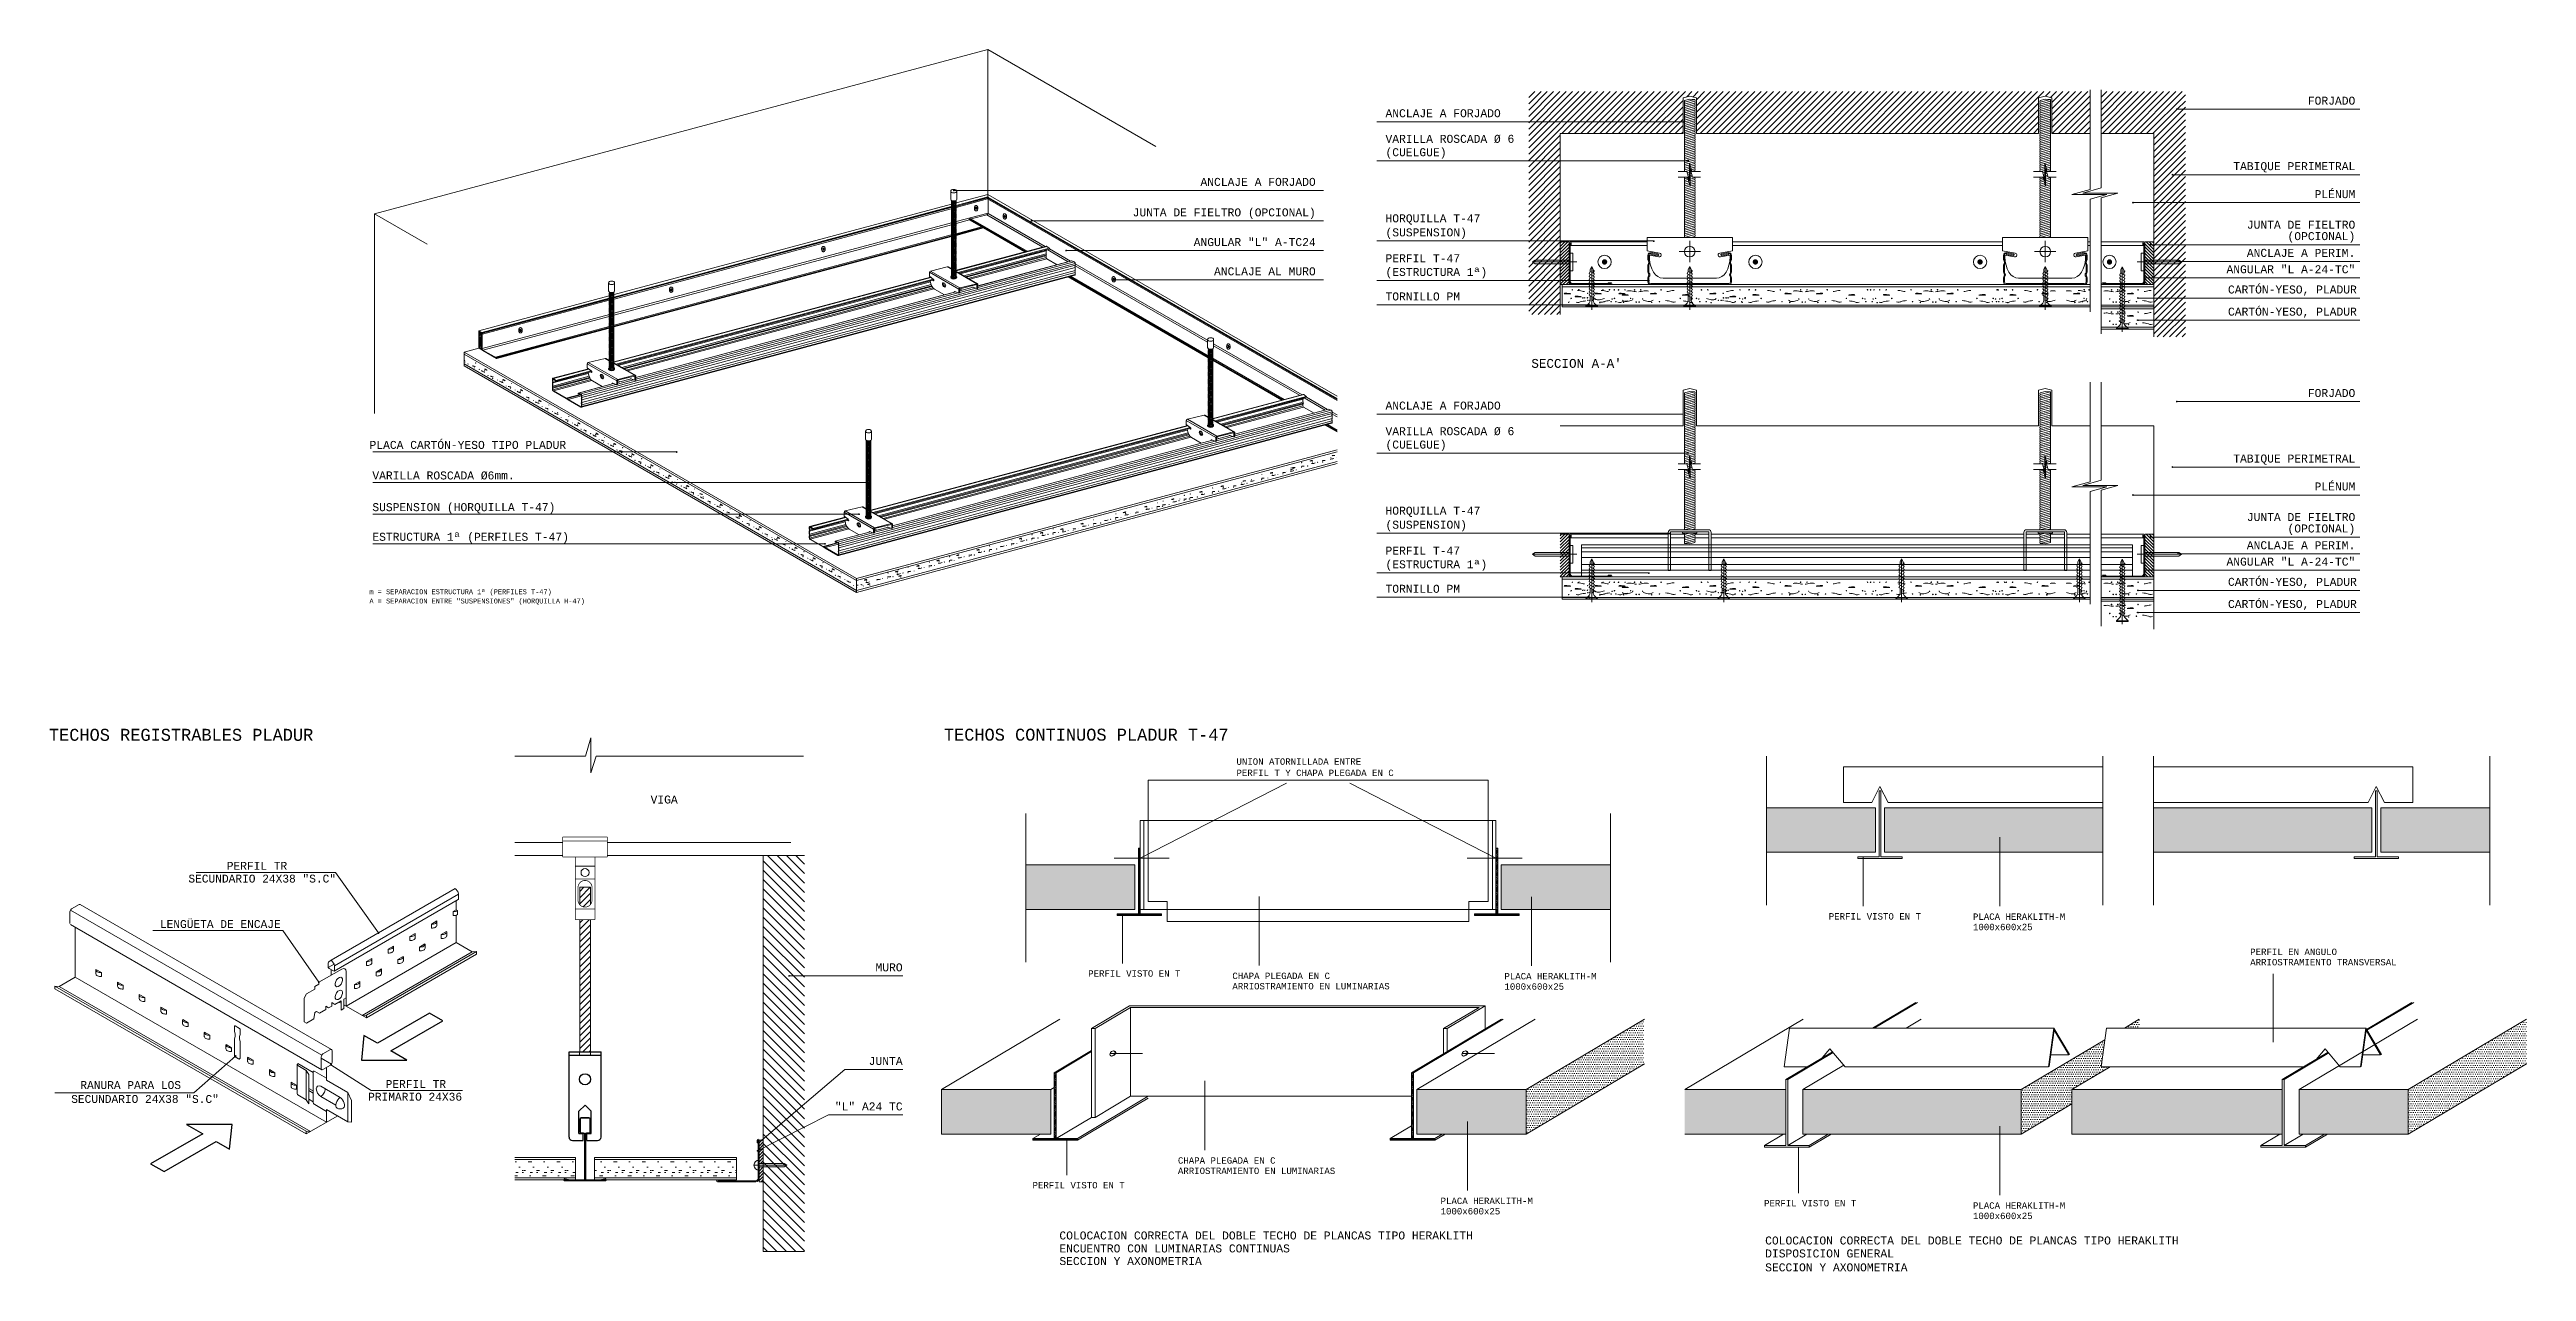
# Model space of a CAD drawing. Header units: millimetres. Extents: x 3383 to 4292, y 1469 to 1637.
# Drawn here: x 3483.406 to 3484.799, y 1569.601 to 1570.288 of the extents above; entities that cross this region are included whole.
import ezdxf
from ezdxf.enums import TextEntityAlignment as Align

# ---------------------------------------------------------------- set-up
doc = ezdxf.new("R2010")
doc.units = ezdxf.units.MM
doc.header["$LTSCALE"] = 0.0035
doc.linetypes.add('DASHED', pattern=[0.75, 0.5, -0.25])
doc.linetypes.add('HIDDEN', pattern=[0.375, 0.25, -0.125])
doc.layers.get('0').update_dxf_attribs({"lineweight": 5})
for name, color, linetype in [('LOGO_PLADUR', 7, 'Continuous'), ('MURO', 7, 'Continuous'), ('PERSPECTIVA', 7, 'Continuous'), ('PIEZA', 7, 'Continuous')]:
    doc.layers.add(name, color=color, linetype=linetype)
doc.styles.get("Standard").update_dxf_attribs({"font": 'LUCON.TTF'})
pattern_1 = [(0, (1111.917194929488, 1710.633432702594), (0.000635, 0.00127), [0, -0.00127])]
pattern_2 = [(0, (3481.396856882704, 1570.112506259608), (0.001000000000000191, 0.008000000000001518), [0.00100000000000019, -0.007000000000001327]), (0, (3481.397856882704, 1570.115506259608), (1.776356839400588e-18, 0.008000000000001518), [0, -0.008000000000001518]), (0, (3481.394856882705, 1570.112506259608), (0.003000000000000571, 0.008000000000001516), [0, -0.008000000000001518]), (0, (3481.394856882705, 1570.118506259608), (0.008000000000001518, 0.008000000000001515), [0.00200000000000038, -0.01400000000000265]), (0, (3481.400856882704, 1570.113506259608), (1.776356839400588e-18, 0.008000000000001518), [0, -0.008000000000001518]), (0, (3481.398856882704, 1570.112506259608), (0.002000000000000381, 0.008000000000001518), [0, -0.008000000000001518]), (0, (3481.399856882704, 1570.113506259608), (1.776356839400588e-18, 0.008000000000001518), [0, -0.008000000000001518]), (0, (3481.395856882704, 1570.118506259608), (1.776356839400588e-18, 0.008000000000001518), [0, -0.008000000000001518])]

msp = doc.modelspace()

# ---------------------------------------------------------------- texts
for s, height, p in [('FORJADO', 0.004500000000000001, (3484.70243145032, 1570.257218422644)), ('TABIQUE PERIMETRAL', 0.004500000000000001, (3484.70243145032, 1570.220373589464)), ('ANCLAJE A FORJADO', 0.004500000000000001, (3484.117750858263, 1570.211529773712)), ('PLÉNUM', 0.004500000000000001, (3484.70243145032, 1570.2046412854)), ('JUNTA DE FIELTRO (OPCIONAL)', 0.004500000000000001, (3484.117750858263, 1570.194365361321)), ('ANGULAR "L" A-TC24', 0.004500000000000001, (3484.117750858263, 1570.177662855051)), ('JUNTA DE FIELTRO', 0.004500000000000001, (3484.70243145032, 1570.187438902243)), ('(OPCIONAL)', 0.004500000000000001, (3484.70243145032, 1570.181008361761)), ('ANCLAJE AL MURO', 0.004500000000000001, (3484.117750858263, 1570.161199054968)), ('ANGULAR "L A-24-TC"', 0.004500000000000001, (3484.70243145032, 1570.162366282482)), ('ANCLAJE A PERIM.', 0.004500000000000001, (3484.70243145032, 1570.171592014959)), ('CARTÓN-YESO, PLADUR', 0.004500000000000001, (3484.703281677112, 1570.150987454539)), ('CARTÓN-YESO, PLADUR', 0.004500000000000001, (3484.703281677112, 1570.138524641718)), ('FORJADO', 0.004500000000000001, (3484.70243145032, 1570.092742701966)), ('TABIQUE PERIMETRAL', 0.004500000000000001, (3484.70243145032, 1570.055897868786)), ('PLÉNUM', 0.004500000000000001, (3484.70243145032, 1570.040165564722)), ('JUNTA DE FIELTRO', 0.004500000000000001, (3484.70243145032, 1570.022963181565)), ('ANCLAJE A PERIM.', 0.004500000000000001, (3484.70243145032, 1570.007116294281)), ('(OPCIONAL)', 0.004500000000000001, (3484.70243145032, 1570.016532641083)), ('ANGULAR "L A-24-TC"', 0.004500000000000001, (3484.70243145032, 1569.997890561804)), ('CARTÓN-YESO, PLADUR', 0.004500000000000001, (3484.703281677112, 1569.98651173386)), ('CARTÓN-YESO, PLADUR', 0.004500000000000001, (3484.703281677112, 1569.97404892104)), ('VIGA', 0.004500000000000853, (3483.758912009486, 1569.864042348014)), ('PERFIL TR', 0.004455000000000845, (3483.539285754736, 1569.826753885346)), ('SECUNDARIO 24X38 "S.C"', 0.004455000000000845, (3483.566746032892, 1569.81958066749)), ('LENGÜETA DE ENCAJE', 0.004455000000000845, (3483.535626716638, 1569.794027319711)), ('MURO', 0.004500000000000853, (3483.885410003779, 1569.769611709399)), ('JUNTA', 0.004500000000000853, (3483.885410003779, 1569.716961762352)), ('RANURA PARA LOS', 0.004455000000000845, (3483.479566462076, 1569.703436766778)), ('PERFIL TR', 0.004455000000000845, (3483.628626513874, 1569.704022056526)), ('SECUNDARIO 24X38 "S.C"', 0.004455000000000845, (3483.500849551301, 1569.695594887212)), ('PRIMARIO 24X36', 0.004455000000000845, (3483.637645725792, 1569.696848838669)), (' "L" A24 TC', 0.004500000000000853, (3483.885410003779, 1569.691376347871))]:
    msp.add_text(s, height=height).set_placement(p, align=Align.RIGHT)
for s, height, p in [('ANCLAJE A FORJADO', 0.004500000000000001, (3484.156995991058, 1570.250150538421)), ('VARILLA ROSCADA %%c 6', 0.004500000000000001, (3484.156995991058, 1570.235746574851)), ('(CUELGUE)', 0.004500000000000001, (3484.156995991058, 1570.228222528117)), ('HORQUILLA T-47', 0.004500000000000001, (3484.156995991058, 1570.191024991385)), ('(SUSPENSION)', 0.004500000000000001, (3484.156995991058, 1570.183124742165)), ('PERFIL T-47', 0.004500000000000001, (3484.156995991058, 1570.168551801836)), ('(ESTRUCTURA 1ª)', 0.004500000000000001, (3484.156995991058, 1570.160851559152)), ('TORNILLO PM', 0.004500000000000001, (3484.156995991058, 1570.14708248857)), ("SECCION A-A'", 0.005, (3484.239026445994, 1570.10915787756)), ('ANCLAJE A FORJADO', 0.004500000000000001, (3484.156995991058, 1570.085674817743)), ('PLACA CARTÓN-YESO TIPO PLADUR', 0.004500000000000001, (3483.585591547529, 1570.063548694673)), ('VARILLA ROSCADA %%c 6', 0.004500000000000001, (3484.156995991058, 1570.071270854173)), ('(CUELGUE)', 0.004500000000000001, (3484.156995991058, 1570.063746807439)), ('VARILLA ROSCADA %%C6mm.', 0.004500000000000001, (3483.587176730219, 1570.046371259151)), ('SUSPENSION (HORQUILLA T-47)', 0.004500000000000001, (3483.587176730219, 1570.028531426133)), ('HORQUILLA T-47', 0.004500000000000001, (3484.156995991058, 1570.026549270707)), ('ESTRUCTURA 1ª (PERFILES T-47)', 0.004500000000000001, (3483.587176730219, 1570.011854130519)), ('(SUSPENSION)', 0.004500000000000001, (3484.156995991058, 1570.018649021487)), ('PERFIL T-47', 0.004500000000000001, (3484.156995991058, 1570.004076081158)), ('(ESTRUCTURA 1ª)', 0.004500000000000001, (3484.156995991058, 1569.996375838474)), ('m = SEPARACION ESTRUCTURA 1ª (PERFILES T-47)', 0.00275, (3483.58554604677, 1569.981808367639)), ('TORNILLO PM', 0.004500000000000001, (3484.156995991058, 1569.982606767891)), ('A = SEPARACION ENTRE "SUSPENSIONES" (HORQUILLA H-47)', 0.00275, (3483.58554604677, 1569.976600012492)), ('TECHOS REGISTRABLES PLADUR ', 0.006750000000000001, (3483.40526482845, 1569.899325195878)), ('TECHOS CONTINUOS PLADUR T-47', 0.006750000000000001, (3483.908618324498, 1569.899413922052)), ('COLOCACION CORRECTA DEL DOBLE TECHO DE PLANCAS TIPO HERAKLITH', 0.004500000000000001, (3483.973585299302, 1569.618774990354)), ('SECCION Y AXONOMETRIA', 0.004500000000000001, (3483.973585299302, 1569.604389308588)), ('ENCUENTRO CON LUMINARIAS CONTINUAS', 0.004500000000000001, (3483.973585299302, 1569.611489276069)), ('COLOCACION CORRECTA DEL DOBLE TECHO DE PLANCAS TIPO HERAKLITH', 0.004500000000000001, (3484.370525208498, 1569.615950287415)), ('DISPOSICION GENERAL', 0.004500000000000001, (3484.370525208498, 1569.608664573129)), ('SECCION Y AXONOMETRIA', 0.004500000000000001, (3484.370525208498, 1569.600837061994))]:
    msp.add_text(s, height=height).set_placement(p)
at = {"color": 7}
for s, p in [('UNION ATORNILLADA ENTRE', (3484.073176133179, 1569.885831684708)), ('PERFIL T Y CHAPA PLEGADA EN C', (3484.073176133179, 1569.879503681496)), ('PERFIL VISTO EN T', (3484.406302803177, 1569.798757036832)), ('PLACA HERAKLITH-M', (3484.487393262149, 1569.798596682458)), ('1000x600x25', (3484.487393262149, 1569.792768111029)), ('ARRIOSTRAMIENTO TRANSVERSAL', (3484.643333982275, 1569.772981576878)), ('PERFIL EN ANGULO', (3484.643333982275, 1569.778810148306)), ('PERFIL VISTO EN T', (3483.989787596116, 1569.766628988739)), ('ARRIOSTRAMIENTO EN LUMINARIAS', (3484.070878055087, 1569.759471124509)), ('CHAPA PLEGADA EN C', (3484.070878055087, 1569.765299695938)), ('1000x600x25', (3484.223876346055, 1569.75926381278)), ('PLACA HERAKLITH-M', (3484.223876346055, 1569.765092384209)), ('CHAPA PLEGADA EN C', (3484.040256748895, 1569.661428027424)), ('PERFIL VISTO EN T', (3483.958473789982, 1569.647509929798)), ('ARRIOSTRAMIENTO EN LUMINARIAS', (3484.040256748895, 1569.655599455995)), ('1000x600x25', (3484.187981659028, 1569.632861743543)), ('PLACA HERAKLITH-M', (3484.187981659028, 1569.638690314972)), ('PERFIL VISTO EN T', (3484.369917921346, 1569.637382401898)), ('PLACA HERAKLITH-M', (3484.487393262149, 1569.636063813425)), ('1000x600x25', (3484.487393262149, 1569.630235241996))]:
    msp.add_text(s, height=0.0036, dxfattribs=at).set_placement(p)

# ---------------------------------------------------------------- blocks, each defined once
blk = doc.blocks.new('PP')
at = {"const_width": 0.5, "flags": 128}
blk.add_lwpolyline([(-0.25, -0.25, 1), (0.25, -0.25, 1)], format="xyb", close=True, dxfattribs=at)
blk = doc.blocks.new('FIJACION')
for p, q in [((5, 1.499999999999716), (-4.999999999999773, 1.499999999999659)), ((-4.999999999999773, -2.273736754432321e-13), (-4.999999999999773, 1.499999999999659)), ((0, -2.842170943040401e-13), (0, 3.826926847343373)), ((0, -2.842170943040401e-13), (0, 3.826926847343373)), ((5, -2.842170943040401e-13), (5, 1.499999999999716)), ((5, -2.842170943040401e-13), (-4.999999999999773, -2.273736754432321e-13)), ((-1, -2.842170943040401e-13), (-1, -19.71178482628397)), ((0, -2.842170943040401e-13), (-2.273736754432321e-13, -21.14206344794729)), ((1.000000000001137, -2.842170943040401e-13), (0.9999999999997726, -19.71178482628397)), ((-1, -19.71178482628397), (0.006970640297822683, -21.15203340574476)), ((0.9999999999997726, -19.71178482628397), (-0.006970640298050057, -21.15203340574476))]:
    blk.add_line(p, q)
blk = doc.blocks.new('PM25')
for p, q in [((22.74423846699483, -7.105427357601002e-15), (-1.603867602373157, 0)), ((0.3000000000001819, 3.277545635333809), (0, 3.277545635333809)), ((0, 3.277545635333809), (0, -3.277545635333809)), ((2.135651577387762, 1.441894057946229), (0.3000000000001819, 3.277545635333809)), ((0.3000000000001819, 3.277545635333809), (0.3000000000001819, -3.277545635333809)), ((3.549865139760641, 0.8561076203195697), (6.240610938484224, 0.8561076203195697)), ((6.591642580081498, 1.464112258630855), (4.879427339441918, -1.501531531650464)), ((7.945609655269891, 0.843608234351457), (6.591642580081498, 1.464112258630855)), ((8.311074344574081, 1.476611644598968), (6.598859103934956, -1.489032145682351)), ((10.02328958521343, 1.476611644598968), (8.311074344574081, -1.489032145682351)), ((9.665041419762701, 0.8561076203195697), (8.311074344574081, 1.476611644598968)), ((11.73550482585279, 1.476611644598968), (10.02328958521343, -1.489032145682351)), ((11.37725666040205, 0.8561076203195697), (10.02328958521343, 1.476611644598968)), ((13.44772006649214, 1.476611644598968), (11.73550482585279, -1.489032145682351)), ((13.08947190104141, 0.8561076203195697), (11.73550482585279, 1.476611644598968)), ((15.15993530713149, 1.476611644598968), (13.44772006649214, -1.489032145682351)), ((14.80168714168076, 0.8561076203195697), (13.44772006649214, 1.476611644598968)), ((16.87215054777084, 1.476611644598968), (15.15993530713149, -1.489032145682351)), ((16.51390238232011, 0.8561076203195697), (15.15993530713149, 1.476611644598968)), ((18.5843657884102, 1.476611644598968), (16.87215054777084, -1.489032145682351)), ((18.22611762295946, 0.8561076203195697), (16.87215054777084, 1.476611644598968)), ((19.93833286359882, 0.8561076203195697), (18.5843657884102, 1.476611644598968)), ((19.93833286359836, 0.8561076203195626), (18.5843657884102, -1.489032145682351)), ((19.93833286359882, 0.8561076203195626), (21.0320232263557, 0.8561076203195626)), ((22.74423846699506, 0), (21.0320232263557, 0.8561076203195626)), ((22.74423846699506, 0), (21.0320232263557, -0.856107620320472)), ((0.3000000000001819, -3.277545635333809), (0, -3.277545635333809)), ((2.135651577387762, -1.441894057947138), (0.3000000000001819, -3.277545635333809)), ((5.252063008389769, -0.856107620320465), (3.549865139761096, -0.856107620320465)), ((4.883168858432327, -1.52184734924321), (3.813459759843681, -0.8762294320455624)), ((6.598859103934956, -1.489032145682351), (5.252063008390451, -0.8561076203195555)), ((8.311074344574081, -1.489032145682351), (6.964278249029576, -0.856107620320465)), ((10.02328958521343, -1.489032145682351), (8.676493489669156, -0.856107620320465)), ((11.73550482585279, -1.489032145682351), (10.38870873030828, -0.856107620320465)), ((13.44772006649214, -1.489032145682351), (12.10092397094763, -0.856107620320465)), ((15.15993530713149, -1.489032145682351), (13.81313921158699, -0.856107620320465)), ((16.87215054777084, -1.489032145682351), (15.52535445222634, -0.856107620320465)), ((18.5843657884102, -1.489032145682351), (17.23756969286569, -0.856107620320465)), ((21.0320232263557, -0.856107620320472), (18.94978493350482, -0.8561076203204578)), ((20.29658102904909, -1.489032145682359), (18.94978493350482, -0.8561076203204578)), ((20.66200017414371, -0.856107620320472), (20.29658102904909, -1.489032145682359))]:
    blk.add_line(p, q)
for centre, start, end in [((3.549865139760641, 2.856107620319449), 225.0000000000027, 270), ((3.549865139761096, -2.856107620320586), 90, 134.9999999999985)]:
    blk.add_arc(centre, 2, start, end)
blk = doc.blocks.new('35')
for p, q in [((-0.8561076203195626, 31.69358428321812), (-1.476611644598961, 30.33961720802927)), ((-1.476611644598961, 30.33961720802927), (1.489032145682359, 28.62740196739014)), ((-0.8561076203195626, 29.98136904257854), (-1.476611644598961, 28.62740196739014)), ((-1.476611644598961, 28.62740196739014), (1.489032145682359, 26.91518672675056)), ((-0.8561076203195626, 28.26915380193941), (-1.476611644598961, 26.91518672675056)), ((0, 35), (-0.8561076203195626, 33.28778475936042)), ((-0.8561076203195626, 31.69358428321812), (-0.8561076203195626, 33.28778475936042)), ((-0.8561076203195626, 31.69358428321766), (1.489032145682359, 30.33961720802927)), ((0, 35), (0.856107620320472, 33.28778475936042)), ((0, 35), (0, -1.603867602373157)), ((0.856107620320472, 33.28778475936042), (0.856107620320472, 30.70503635312389)), ((0.856107620320472, 32.9177617071482), (1.489032145682359, 32.55234256205358)), ((1.489032145682359, 32.55234256205358), (0.856107620320472, 31.20554646650908)), ((1.489032145682359, 30.33961720802927), (0.856107620320472, 28.99282111248476)), ((1.489032145682359, 28.62740196739014), (0.856107620320472, 27.28060587184564)), ((-1.476611644598961, 26.91518672675102), (1.489032145682359, 25.20297148611144)), ((-0.8561076203195626, 26.55693856129983), (-1.476611644598961, 25.20297148611144)), ((-1.476611644598961, 25.20297148611144), (1.489032145682359, 23.49075624547186)), ((-0.8561076203195626, 24.84472332066071), (-1.476611644598961, 23.49075624547186)), ((-1.476611644598961, 23.49075624547186), (1.489032145682359, 21.77854100483273)), ((-0.8561076203195626, 23.13250808002113), (-1.476611644598961, 21.77854100483273)), ((-1.476611644598961, 21.77854100483273), (1.489032145682359, 20.06632576419315)), ((-0.8561076203195626, 21.420292839382), (-1.476611644598961, 20.06632576419315)), ((-1.476611644598961, 20.06632576419315), (1.489032145682359, 18.35411052355403)), ((-0.8561076203195626, 19.70807759874242), (-1.476611644598961, 18.35411052355403)), ((-1.476611644598961, 18.35411052355403), (1.489032145682359, 16.64189528291445)), ((-0.8561076203195626, 17.9958623581033), (-1.476611644598961, 16.64189528291445)), ((-1.476611644598961, 16.64189528291445), (1.489032145682359, 14.92968004227532)), ((-0.8561076203195626, 16.28364711746372), (-1.476611644598961, 14.92968004227532)), ((-1.476611644598961, 14.92968004227532), (1.489032145682359, 13.21746480163574)), ((-0.8561076203195626, 14.57143187682459), (-1.476611644598961, 13.21746480163574)), ((1.489032145682359, 26.91518672675056), (0.856107620320472, 25.56839063120606)), ((1.489032145682359, 25.20297148611144), (0.856107620320472, 23.85617539056693)), ((1.489032145682359, 23.49075624547186), (0.856107620320472, 22.14396014992735)), ((1.489032145682359, 21.77854100483273), (0.856107620320472, 20.43174490928823)), ((1.489032145682359, 20.06632576419315), (0.856107620320472, 18.71952966864865)), ((1.489032145682359, 18.35411052355403), (0.856107620320472, 17.00731442800952)), ((1.489032145682359, 16.64189528291445), (0.856107620320472, 15.29509918736994)), ((1.489032145682359, 14.92968004227532), (0.856107620320472, 13.58288394673082)), ((-1.441894057946229, 2.135651577387762), (-3.277545635333809, 0.3000000000001819)), ((-3.277545635333809, 0.3000000000001819), (3.277545635333809, 0.3000000000001819)), ((-3.277545635333809, 0.3000000000001819), (-3.277545635333809, 0)), ((-3.277545635333809, 0), (3.277545635333809, 0)), ((-1.476611644598961, 13.21746480163574), (1.489032145682359, 11.50524956099662)), ((-0.8561076203195626, 12.85921663618501), (-1.476611644598961, 11.50524956099662)), ((-1.476611644598961, 11.50524956099662), (1.489032145682359, 9.793034320357037)), ((-0.8561076203195626, 11.14700139554589), (-1.476611644598961, 9.793034320357037)), ((-1.476611644598961, 9.793034320357037), (1.489032145682359, 8.080819079717912)), ((-0.8561076203195626, 9.434786154906305), (-1.476611644598961, 8.080819079717912)), ((-1.476611644598961, 8.080819079717912), (1.489032145682359, 6.368603839078787)), ((-0.8436082343514499, 7.715354390413722), (-1.464112258630848, 6.361387315225329)), ((-1.464112258630848, 6.361387315225329), (1.501531531650471, 4.649172074585749)), ((-0.8561076203195626, 3.549865139760641), (-0.8561076203195626, 6.0103556736276)), ((1.489032145682359, 13.21746480163574), (0.856107620320472, 11.87066870609124)), ((1.489032145682359, 11.50524956099662), (0.856107620320472, 10.15845346545211)), ((1.489032145682359, 9.793034320357037), (0.856107620320472, 8.446238224812987)), ((1.489032145682359, 8.080819079717912), (0.856107620320472, 6.734022984173407)), ((0.856107620320472, 5.021807743533827), (0.856107620320472, 3.549865139761096)), ((1.521847349243217, 4.652913593576159), (0.8561076203206994, 3.549865139761096)), ((1.509347963275104, 6.372345358068742), (0.8764234379123081, 5.025549262524237)), ((1.441894057947138, 2.135651577387762), (3.277545635333809, 0.3000000000001819)), ((3.277545635333809, 0.3000000000001819), (3.277545635333809, 0))]:
    blk.add_line(p, q)
for centre, start, end in [((-2.856107620319563, 3.549865139760868), 315.0000000000027, 7.016477563892661e-15), ((2.856107620320472, 3.549865139761323), 180, 224.9999999999985)]:
    blk.add_arc(centre, 2, start, end)
blk = doc.blocks.new('PM35')
blk.add_blockref('35', (0, 4.234834705130197e-12))
blk = doc.blocks.new('A$C43ED6B29')
at = {"const_width": 0.4, "flags": 128}
for points in [[(18.05426371971862, 46.5063442761666), (-7, 46.5063442761666)], [(-7, 35.32422906718602), (-7, 46.5063442761666)], [(18.05426371971862, 44.25029241835909), (-7, 44.25029241835907)], [(18.05426371971862, 35.32422906718602), (18.05426371971862, 46.5063442761666)], [(18.05426371971862, 35.32422906718602), (-7, 35.32422906718602)], [(0, 0), (0, 35.32422906718602)], [(11.05426371971862, 30.15886422321046), (4.547473508864641e-13, 30.15886422321046)], [(11.05426371971862, 0), (11.05426371971862, 35.32422906718602)], [(11.05426371971862, 22.9818108441964), (4.547473508864641e-13, 22.9818108441964)], [(1.602099126005214, 11.0545996030055), (1.603949499680766, 18.32004319264126)], [(9.450314220038763, 18.32004319264126), (9.450314220038763, 11.0545996030055)], [(11.05426371971862, 6.026557809886995), (0, 6.026557809886981)], [(11.05426371971862, 0), (0, 0)]]:
    blk.add_lwpolyline(points, dxfattribs=at)
for points in [[(9.450314220038763, 18.0790275864311, 1.03092578701229), (1.603888626418211, 18.08102592541942)], [(1.60209963518173, 11.05659887004785, 1.015731368004147), (9.450314220038763, 11.17510740610753)]]:
    blk.add_lwpolyline(points, format="xyb", dxfattribs=at)
blk.add_circle((5.527131859859765, 26.57033753370342), 2.266124296315411)
blk = doc.blocks.new('A$C3E9E0EB3')
at = {"layer": 'MURO'}
h = blk.add_hatch(dxfattribs=at)
h.set_pattern_fill('ANSI31', color=256, scale=20, angle=90, style=0)
h.set_pattern_definition([(45.00000000000001, (2720.563821177086, -28.658521025718), (1.767766952966369, -1.767766952966369), [])])
h.paths.add_polyline_path([(-4.547473508864641e-13, 92.53012747813746), (5.999999999999091, 92.53012747813746), (5.999999999999091, 82.73369950256966, -0.4646827826409368), (-4.547473508864641e-13, 82.73369950257032)])
h.paths.add_polyline_path([(-4.547473508864641e-13, 74.21008428549621), (5.999999999999091, 74.2100842854962), (5.999999999999091, 4.618527782440651e-14), (-1.364242052659392e-12, 6.039613253960852e-14)])
for p, q in [((0, 92.53012747813746), (0, 82.73369950256951)), ((5.999999999999545, 92.53012747813746), (-4.547473508864641e-13, 92.53012747813746)), ((5.999999999999545, 92.53012747813746), (5.999999999999545, 82.7336995025701)), ((0, 74.2100842854962), (0, 0)), ((5.999999999999545, 74.2100842854962), (6, 0))]:
    blk.add_line(p, q)
blk = doc.blocks.new('A$C572C27A9')
at = {"linetype": 'DASHED'}
for p, q in [((5.875, -2), (5.875, 0)), ((12.12500000000011, -2), (12.12500000000011, 0))]:
    blk.add_line(p, q, dxfattribs=at)
at = {"layer": 'PERSPECTIVA'}
for q in [(5.5, -33.5), (12.5, -33.5)]:
    blk.add_line((9, -30), q, dxfattribs=at)
at = {"layer": 'PIEZA'}
for p, q in [((0, 0), (17.99999999999989, 0)), ((0, -48), (0, 0)), ((17.99999999999989, -48), (17.99999999999989, 0)), ((0, -2), (17.99999999999989, -2)), ((5.5, -46), (5.5, -33.5)), ((12.5, -46), (12.5, -33.5)), ((2, -50), (8, -50)), ((5.5, -46), (8, -46)), ((8, -50), (8, -46)), ((10, -50), (10, -46)), ((10, -46), (12.5, -46)), ((10, -50), (16, -50))]:
    blk.add_line(p, q, dxfattribs=at)
blk.add_circle((9, -15.5), 3.125, dxfattribs=at)
for centre, start, end in [((2, -48), 180, 270), ((16, -48), 270, 0)]:
    blk.add_arc(centre, 2, start, end, dxfattribs=at)
blk = doc.blocks.new('A$C3E322F7B')
for p, q in [((0, 0), (4.216374600306153, 0)), ((-0.8890253999270499, -8.10259999986738), (-0.8890253999270499, -0.8889999997336417)), ((-0.5079999999143183, -8.10259999986738), (-0.5079999999143183, -0.8889999997336417)), ((0, -0.3810000000521541), (4.216374600306153, -0.3810000000521541)), ((0, -8.610600000014529), (1.219174600206316, -8.610600000014529)), ((0, -8.991599999833852), (1.219174600206316, -8.991599999833852)), ((1.727174600120634, -34.56939999992028), (1.727174600120634, -9.499599999981001)), ((2.108200000133365, -34.56939999992028), (2.108174600172788, -9.499599999981001)), ((2.489200000185519, -34.56939999992028), (2.489200000185519, -9.499599999981001)), ((2.997200000099838, -8.610600000014529), (4.216374600306153, -8.610600000014529)), ((2.997200000099838, -8.991599999833852), (4.216374600306153, -8.991599999833852)), ((4.72437459975481, -8.10259999986738), (4.72437459975481, -0.8889999997336417)), ((5.105374600272626, -8.10259999986738), (5.105374600272626, -0.8889999997336417)), ((-9.165158200077713, -35.07740000006743), (1.219174600206316, -35.07740000006743)), ((-9.165158200077713, -35.07740000006743), (-9.165158200077713, -35.45839999988675)), ((2.997200000099838, -35.07740000006743), (13.38155819987878, -35.07740000006743)), ((13.38155819987878, -35.07740000006743), (13.38155819987878, -35.45839999988675))]:
    blk.add_line(p, q)
at = {"color": 7}
for p, q in [((-9.16581859998405, -35.71239999984391), (13.38120057666674, -35.71239999984391)), ((-9.165158200077713, -35.45839999988675), (13.38155819987878, -35.45839999988675)), ((-7.258049999829382, -35.07740000006743), (-9.086850000079721, -34.70409619971178)), ((-7.207275399938226, -34.82853079983033), (-9.036049999762326, -34.45522699994035)), ((-7.258049999829382, -35.07740000006743), (-7.207275399938226, -34.82853079983033)), ((11.42362459981814, -34.82853079983033), (13.25242460006848, -34.45522699994035)), ((11.47445000009611, -35.07740000006743), (11.42362459981814, -34.82853079983033)), ((11.47445000009611, -35.07740000006743), (13.30322459992021, -34.70409619971178))]:
    blk.add_line(p, q, dxfattribs=at)
for centre, radius, start, end in [((0, -0.8889999997336417), 0.8890000000000001, 90, 180), ((4.216374600306153, -0.8889999997336417), 0.8890000000000001, 0, 90), ((0, -8.10259999986738), 0.8890000000000001, 180, 270), ((0, -0.8889999997336417), 0.508, 90, 180), ((0, -8.10259999986738), 0.508, 180, 270), ((1.219174600206316, -9.499599999981001), 0.8890000000000001, 0, 90), ((1.219174600206316, -9.499599999981001), 0.508, 0, 90), ((2.997200000099838, -9.499599999981001), 0.8890000000000001, 90, 180), ((2.997200000099838, -9.499599999981001), 0.508, 90, 180), ((4.216374600306153, -0.8889999997336417), 0.508, 0, 90), ((4.216374600306153, -8.10259999986738), 0.8890000000000001, 270, 0), ((4.216374600306153, -8.10259999986738), 0.508, 270, 0), ((1.219174600206316, -34.56939999992028), 0.8890000000000001, 270, 0), ((1.219174600206316, -34.56939999992028), 0.508, 270, 0), ((2.997200000099838, -34.56939999992028), 0.8890000000000001, 180, 270), ((2.997200000099838, -34.56939999992028), 0.508, 180, 270)]:
    blk.add_arc(centre, radius, start, end)
for centre, radius, start, end in [((-9.163050000090152, -35.07740000006743), 0.6350024129999999, 78.4630807250218, 269.9994281686386), ((-9.163050000090152, -35.07740000006743), 0.3810024384, 78.4630864684972, 269.9994281686386), ((13.37945000035688, -35.07740000006743), 0.6350024129999999, 270.1579533271834, 101.5369272514453), ((13.37945000035688, -35.07740000006743), 0.3810024384, 270.000574072117, 101.5369272514453)]:
    blk.add_arc(centre, radius, start, end, dxfattribs=at)
blk = doc.blocks.new('A$C74C9714C')
at = {"layer": 'LOGO_PLADUR'}
for p, q in [((1.305613184721551, 12.68467280657845), (6.280424713622779e-08, 0.02886635159805451)), ((34.81254833694447, 24.09523725804439), (8.177242074343667, 8.7173360173839)), ((15.04887096396533, 4.749999228189296), (41.68417722656659, 20.1279004688499)), ((6.280424713622779e-08, 0.02886635159805451), (23.27611229991726, -7.718107042364863e-07))]:
    blk.add_line(p, q, dxfattribs=at)
at = {"layer": 'PIEZA'}
for p, q in [((8.177242074343667, 8.7173360173839), (1.305613184721551, 12.68467280657845)), ((41.68417722656659, 20.1279004688499), (34.81254833694447, 24.09523725804445)), ((23.27611229991726, -7.718107042364863e-07), (15.04887096396533, 4.749999228189296))]:
    blk.add_line(p, q, dxfattribs=at)
blk = doc.blocks.new('A$C354F74AE')
at = {"layer": 'LOGO_PLADUR'}
for p, q in [((26.63530580311317, 19.34523752511981), (-4.594880920194555e-07, 3.967336284459208)), ((6.871628430134024, -5.047352829024021e-07), (33.50693469273483, 15.37790073592521)), ((41.68417670427425, 24.06637040171105), (18.40806446716124, 24.09523752511981)), ((40.37856358235695, 11.41056394673066), (41.68417670427425, 24.06637040171105))]:
    blk.add_line(p, q, dxfattribs=at)
at = {"layer": 'PIEZA'}
for p, q in [((18.40806446716124, 24.09523752511981), (26.63530580311317, 19.34523752511981)), ((33.50693469273483, 15.37790073592521), (40.37856358235695, 11.41056394673066)), ((-4.594880920194555e-07, 3.967336284459208), (6.871628430134024, -5.04735339745821e-07))]:
    blk.add_line(p, q, dxfattribs=at)

# ---------------------------------------------------------------- hatches: boundary and pattern name
h = msp.add_hatch()
h.set_pattern_fill('ANSI31', color=256, scale=0.02, style=0)
h.set_pattern_definition([(45, (3483.080681421411, 1570.111954924346), (-0.001767766952966369, 0.001767766952966369), [])])
h.paths.add_polyline_path([(3484.255315812339, 1570.139166015687), (3484.255315812339, 1570.144530293617), (3484.237521089335, 1570.144530293617), (3484.237521089335, 1570.139166015687)])
h.paths.add_polyline_path([(3484.255315812339, 1570.144530293617), (3484.255315812339, 1570.158299364199), (3484.237521089335, 1570.158299364199), (3484.237521089335, 1570.144530293617)])
h.paths.add_polyline_path([(3484.255315812339, 1570.158299364199), (3484.255315812339, 1570.16774091259), (3484.241154027513, 1570.16774091259), (3484.239723748891, 1570.16874091259), (3484.241154027513, 1570.16974091259), (3484.255315812339, 1570.16974091259), (3484.255315812339, 1570.180572547212), (3484.237521089335, 1570.180572547212), (3484.237521089335, 1570.158299364199)])
h.paths.add_polyline_path([(3484.239723748891, 1570.16874091259), (3484.241154027513, 1570.16774091259), (3484.255315812339, 1570.16774091259), (3484.255315812339, 1570.16874091259)], flags=16)
h.paths.add_polyline_path([(3484.255315812339, 1570.16874091259), (3484.255315812339, 1570.16974091259), (3484.241154027513, 1570.16974091259), (3484.239723748891, 1570.16874091259)], flags=17)
h.paths.add_polyline_path([(3484.255315812339, 1570.225670333164), (3484.237521089335, 1570.225670333164), (3484.237521089335, 1570.180572547212), (3484.255315812339, 1570.180572547212)])
h.paths.add_polyline_path([(3484.255315812339, 1570.240994980737), (3484.324333305125, 1570.240994980737), (3484.324333305125, 1570.247598343468), (3484.237521089335, 1570.247598343468), (3484.237521089335, 1570.225670333164), (3484.255315812339, 1570.225670333164)])
h.paths.add_polyline_path([(3484.324333305125, 1570.247598343468), (3484.324333305125, 1570.260980269951), (3484.328080416934, 1570.261984305535), (3484.331827528743, 1570.260980269951), (3484.331827528743, 1570.240994980737), (3484.524333305125, 1570.240994980737), (3484.524333305125, 1570.260980269951), (3484.528080416934, 1570.261984305535), (3484.531827528743, 1570.260980269951), (3484.531827528743, 1570.240994980737), (3484.553290277061, 1570.240994980737), (3484.553290277061, 1570.26456399159), (3484.237521089335, 1570.26456399159), (3484.237521089335, 1570.247598343468)])
h.paths.add_polyline_path([(3484.589054654055, 1570.240994980737), (3484.589054654055, 1570.202089090447), (3484.606849377059, 1570.202089090447), (3484.606849377059, 1570.217821394511), (3484.599822419759, 1570.217821394511, -1), (3484.59932241976, 1570.217821394511, -1), (3484.599822419759, 1570.217821394511), (3484.606849377059, 1570.217821394511), (3484.606849377059, 1570.254666227691), (3484.602253869123, 1570.254666227691, -1), (3484.601753869123, 1570.254666227691, -1), (3484.602253869123, 1570.254666227691), (3484.606849377059, 1570.254666227691), (3484.606849377059, 1570.26456399159), (3484.559442398509, 1570.26456399159), (3484.559442398509, 1570.240994980737), (3484.560615745057, 1570.240994980737)])
h.paths.add_polyline_path([(3484.589054654055, 1570.178456166808), (3484.606849377059, 1570.178456166808), (3484.606849377059, 1570.202089090447), (3484.589054654055, 1570.202089090447)])
h.paths.add_polyline_path([(3484.589054654055, 1570.178456166808), (3484.589054654055, 1570.16974091259), (3484.603216438881, 1570.16974091259), (3484.604219196616, 1570.169039820006), (3484.606849377059, 1570.169039820006), (3484.606849377059, 1570.178456166808)])
h.paths.add_polyline_path([(3484.606849377059, 1570.159814087529), (3484.606849377059, 1570.169039820006), (3484.604219196616, 1570.169039820006), (3484.604646717502, 1570.16874091259), (3484.603216438881, 1570.16774091259), (3484.589054654055, 1570.16774091259), (3484.589054654055, 1570.159814087529)])
h.paths.add_polyline_path([(3484.606849377059, 1570.159814087529), (3484.589054654055, 1570.159814087529), (3484.589054654055, 1570.148435259586), (3484.606849377059, 1570.148435259586)])
h.paths.add_polyline_path([(3484.589054654055, 1570.148435259586), (3484.589054654055, 1570.135972446765), (3484.606849377059, 1570.135972446765), (3484.606849377059, 1570.148435259586)])
h.paths.add_polyline_path([(3484.606849377059, 1570.126666015687), (3484.606849377059, 1570.135972446765), (3484.589054654055, 1570.135972446765), (3484.589054654055, 1570.126666015687)])
h.paths.add_polyline_path([(3484.589054654055, 1570.16874091259), (3484.589054654055, 1570.16774091259), (3484.603216438881, 1570.16774091259), (3484.604646717502, 1570.16874091259)], flags=17)
h.paths.add_polyline_path([(3484.589054654055, 1570.16974091259), (3484.589054654055, 1570.16874091259), (3484.604646717502, 1570.16874091259), (3484.604219196616, 1570.169039820006), (3484.603028231315, 1570.169039820006, -1), (3484.602528231316, 1570.169039820006, -1), (3484.603028231315, 1570.169039820006), (3484.604219196616, 1570.169039820006), (3484.603216438881, 1570.16974091259)])
h = msp.add_hatch()
h.set_pattern_fill('ANSI31', color=256, scale=0.0002, angle=79.30803037901026, style=0)
h.set_pattern_definition([(124.3080303790102, (3482.986639870453, 1568.060543072549), (-2.065048261282711e-05, -1.409104566231071e-05), [])])
h.paths.add_polyline_path([(3483.927030258911, 1570.199326266795, 0.1071181112083213), (3483.926899215774, 1570.199456415335, 0.2581560832097664), (3483.926703466229, 1570.199502776684, 0.1494429884514801), (3483.926490787414, 1570.199333065473, 0.07981248617167139), (3483.926407686416, 1570.199157149587, 0.06745903993650341), (3483.926373960201, 1570.198929869904, 0.06745903993893937), (3483.926401948039, 1570.19870181247, 0.07981248616493182), (3483.926480589397, 1570.198523858229, 0.1071181112132447), (3483.926611632533, 1570.198393709689, 0.1398891526406441), (3483.926748213066, 1570.198352866582, 0.139889152640649), (3483.926885779507, 1570.198390254757, 0.1071181112083279), (3483.927020060893, 1570.19851705955, 0.07981248617499301), (3483.927103161892, 1570.198692975436, 0.1355348613531395), (3483.927108900269, 1570.199148312554, 0.07981248617496356)])
h = msp.add_hatch()
h.set_pattern_fill('ANSI31', color=256, scale=0.0002, angle=84.49735525992435, style=0)
h.set_pattern_definition([(129.4973552599243, (3483.200010847969, 1567.979640251988), (-1.929134858921929e-05, -1.59010650463806e-05), [])])
h.paths.add_polyline_path([(3483.943243156039, 1570.194317960232, 0.06745903993739719), (3483.943194655799, 1570.194542551503, 0.07981248616762271), (3483.943100241338, 1570.19471266348, 0.1071181112135189), (3483.942957963764, 1570.194830426113, 0.1398891526413049), (3483.9428182489, 1570.194858748512, 0.1626759871341965), (3483.942692858496, 1570.194818390092, 0.1071181112065903), (3483.942562366071, 1570.194670640698, 0.07981248617222948), (3483.94249551675, 1570.194487929605, 0.0674590399355481), (3483.942482485542, 1570.194258531044, 0.06745903994014521), (3483.942530985782, 1570.194033939774, 0.07981248616619933), (3483.942625400243, 1570.193863827797, 0.107118111208661), (3483.942767677818, 1570.193746065163, 0.1398891526416459), (3483.942907392681, 1570.193717742765, 0.1398891526389398), (3483.943041013626, 1570.193767420172, 0.1071181112108157), (3483.94316327551, 1570.193905850579, 0.07981248617266899), (3483.943230124832, 1570.194088561671, 0.06745903993518139)])
h = msp.add_hatch()
h.set_pattern_fill('ANSI31', color=256, scale=0.01, style=0)
h.set_pattern_definition([(45, (3483.656094859072, 1570.267654989384), (-0.0008838834764831843, 0.0008838834764831844), [])])
h.paths.add_polyline_path([(3484.260315812339, 1570.17996591259), (3484.255315812339, 1570.17996591259), (3484.255315812339, 1570.15596591259), (3484.260315812339, 1570.15596591259), (3484.260315812339, 1570.157740267185, -0.04209499151421015), (3484.260315812339, 1570.15806591259)])
h = msp.add_hatch()
h.set_pattern_fill('ANSI31', color=256, scale=0.01, style=0)
h.set_pattern_definition([(135, (3485.188275607321, 1570.267654989384), (0.0008838834764831843, 0.0008838834764831844), [])])
h.paths.add_polyline_path([(3484.584054654054, 1570.17996591259), (3484.589054654055, 1570.17996591259), (3484.589054654055, 1570.15596591259), (3484.584054654054, 1570.15596591259), (3484.584054654054, 1570.157740267185, 0.04209499151421015), (3484.584054654054, 1570.15806591259)])
h = msp.add_hatch()
h.set_pattern_fill('ANSI31', color=256, scale=0.0002, angle=79.30803037901026, style=0)
h.set_pattern_definition([(124.3080303790102, (3482.900721046633, 1568.037521193092), (-2.065048261282711e-05, -1.409104566231071e-05), [])])
h.paths.add_polyline_path([(3483.841111435091, 1570.176304387338, 0.1071181112083213), (3483.840980391955, 1570.176434535878, 0.2581560832097664), (3483.84078464241, 1570.176480897227, 0.1494429884514801), (3483.840571963595, 1570.176311186016, 0.07981248617167139), (3483.840488862596, 1570.17613527013, 0.06745903993650341), (3483.840455136381, 1570.175907990446, 0.06745903993893937), (3483.840483124219, 1570.175679933013, 0.07981248616493182), (3483.840561765577, 1570.175501978772, 0.1071181112132447), (3483.840692808713, 1570.175371830232, 0.1398891526406441), (3483.840829389246, 1570.175330987125, 0.139889152640649), (3483.840966955688, 1570.1753683753, 0.1071181112083279), (3483.841101237073, 1570.175495180093, 0.07981248617499301), (3483.841184338072, 1570.175671095979, 0.1355348613531395), (3483.841190076449, 1570.176126433097, 0.07981248617496356)])
h = msp.add_hatch()
h.set_pattern_fill('ANSI31', color=256, scale=0.0002, angle=79.30803037901026, style=0)
h.set_pattern_definition([(124.3080303790102, (3482.815138608602, 1568.014722321765), (-2.065048261282711e-05, -1.409104566231071e-05), [])])
h.paths.add_polyline_path([(3483.755528997059, 1570.153505516011, 0.1071181112083213), (3483.755397953923, 1570.153635664551, 0.2581560832097664), (3483.755202204378, 1570.1536820259, 0.1494429884514801), (3483.754989525563, 1570.15351231469, 0.07981248617167139), (3483.754906424564, 1570.153336398804, 0.06745903993650341), (3483.754872698349, 1570.15310911912, 0.06745903993893937), (3483.754900686187, 1570.152881061686, 0.07981248616493182), (3483.754979327545, 1570.152703107445, 0.1071181112132447), (3483.755110370681, 1570.152572958905, 0.1398891526406441), (3483.755246951214, 1570.152532115798, 0.139889152640649), (3483.755384517656, 1570.152569503973, 0.1071181112083279), (3483.755518799042, 1570.152696308767, 0.07981248617499301), (3483.75560190004, 1570.152872224653, 0.1355348613531395), (3483.755607638417, 1570.15332756177, 0.07981248617496356)])
h = msp.add_hatch()
h.set_pattern_fill('ANSI31', color=256, scale=0.0002, angle=84.49735525992435, style=0)
h.set_pattern_definition([(129.4973552599243, (3483.261272627783, 1567.944296284571), (-1.929134858921929e-05, -1.59010650463806e-05), [])])
h.paths.add_polyline_path([(3484.004504935854, 1570.158973992815, 0.06745903993739719), (3484.004456435613, 1570.159198584086, 0.07981248616762271), (3484.004362021152, 1570.159368696063, 0.1071181112135189), (3484.004219743578, 1570.159486458696, 0.1398891526413049), (3484.004080028714, 1570.159514781095, 0.1626759871341965), (3484.00395463831, 1570.159474422675, 0.1071181112065903), (3484.003824145885, 1570.159326673281, 0.07981248617222948), (3484.003757296564, 1570.159143962188, 0.0674590399355481), (3484.003744265356, 1570.158914563627, 0.06745903994014521), (3484.003792765597, 1570.158689972357, 0.07981248616619933), (3484.003887180058, 1570.15851986038, 0.107118111208661), (3484.004029457632, 1570.158402097746, 0.1398891526416459), (3484.004169172496, 1570.158373775348, 0.1398891526389398), (3484.00430279344, 1570.158423452755, 0.1071181112108157), (3484.004425055325, 1570.158561883162, 0.07981248617266899), (3484.004491904646, 1570.158744594254, 0.06745903993518139)])
h = msp.add_hatch()
h.set_pattern_fill('ANSI31', color=256, scale=0.005, style=0)
h.set_pattern_definition([(45, (3482.012676737646, 1569.565168224637), (-0.0004419417382415922, 0.0004419417382415922), [])])
h.paths.add_polyline_path([(3483.648682517258, 1570.129072216163), (3483.647058301786, 1570.130009957403), (3483.647058301786, 1570.120181934111), (3483.648682517258, 1570.119244192871)])
h = msp.add_hatch()
h.set_pattern_fill('ANSI31', color=256, scale=0.0002, angle=79.30803037901026, style=0)
h.set_pattern_definition([(124.3080303790102, (3482.730371311695, 1567.991848369305), (-2.065048261282711e-05, -1.409104566231071e-05), [])])
h.paths.add_polyline_path([(3483.670868329349, 1570.130225551875, 0.06745903993706341), (3483.670840341511, 1570.130453609309, 0.07981248616864653), (3483.670761700153, 1570.13063156355, 0.1071181112127565), (3483.670630657017, 1570.13076171209, 0.1398891526378481), (3483.670494076483, 1570.130802555197, 0.1626759871378649), (3483.670365549722, 1570.130773703386, 0.1071181112029469), (3483.670222228657, 1570.130638362229, 0.07981248617407342), (3483.670139127657, 1570.130462446343, 0.0674590399365434), (3483.670105401442, 1570.130235166659, 0.06745903993888931), (3483.670133389281, 1570.130007109225, 0.07981248616341663), (3483.670212030639, 1570.129829154984, 0.1071181112147424), (3483.670343073775, 1570.129699006444, 0.1398891526417327), (3483.670479654308, 1570.129658163337, 0.1398891526375362), (3483.67061722075, 1570.129695551512, 0.107118111215271), (3483.670751502135, 1570.129822356306, 0.07981248617204814), (3483.670834603134, 1570.129998272192, 0.06745903993365296)])
h = msp.add_hatch()
h.set_pattern_fill('ANSI31', color=256, scale=0.0002, angle=84.49735525992435, style=0)
h.set_pattern_definition([(129.4973552599243, (3483.325787501711, 1567.906493996529), (-1.929134858921929e-05, -1.59010650463806e-05), [])])
h.paths.add_polyline_path([(3484.069019809782, 1570.121171704774, 0.06745903993739719), (3484.068971309541, 1570.121396296044, 0.07981248616762271), (3484.06887689508, 1570.121566408021, 0.1071181112135189), (3484.068734617505, 1570.121684170655, 0.1398891526413049), (3484.068594902642, 1570.121712493054, 0.1626759871341965), (3484.068469512238, 1570.121672134634, 0.1071181112065903), (3484.068339019813, 1570.12152438524, 0.07981248617222948), (3484.068272170492, 1570.121341674147, 0.0674590399355481), (3484.068259139284, 1570.121112275586, 0.06745903994014521), (3484.068307639524, 1570.120887684316, 0.07981248616619933), (3484.068402053985, 1570.120717572339, 0.107118111208661), (3484.06854433156, 1570.120599809705, 0.1398891526416459), (3484.068684046424, 1570.120571487307, 0.1398891526389398), (3484.068817667368, 1570.120621164714, 0.1071181112108157), (3484.068939929253, 1570.12075959512, 0.07981248617266899), (3484.069006778574, 1570.120942306213, 0.06745903993518139)])
h = msp.add_hatch()
h.set_pattern_fill('ANSI31', color=256, scale=0.01, style=0)
h.set_pattern_definition([(45, (3483.656094859072, 1570.103179268706), (-0.0008838834764831843, 0.0008838834764831844), [])])
h.paths.add_polyline_path([(3484.260315812339, 1570.015490191912), (3484.255315812339, 1570.015490191912), (3484.255315812339, 1569.991490191912), (3484.260315812339, 1569.991490191912), (3484.260315812339, 1569.993264546507, -0.04209499151421015), (3484.260315812339, 1569.993590191912)])
h = msp.add_hatch()
h.set_pattern_fill('ANSI31', color=256, scale=0.01, style=0)
h.set_pattern_definition([(135, (3485.188275607321, 1570.103179268706), (0.0008838834764831843, 0.0008838834764831844), [])])
h.paths.add_polyline_path([(3484.584054654054, 1570.015490191912), (3484.589054654055, 1570.015490191912), (3484.589054654055, 1569.991490191912), (3484.584054654054, 1569.991490191912), (3484.584054654054, 1569.993264546507, 0.04209499151421015), (3484.584054654054, 1569.993590191912)])
h = msp.add_hatch()
h.set_pattern_fill('DOTS', scale=0.002, style=0)
h.set_pattern_definition([(0, (1112.614285247978, 1710.791962819924), (0.0015875, 0.003175), [0, -0.003175])])
h.paths.add_polyline_path([(3484.432596577018, 1569.861611076204), (3484.371220647209, 1569.861611076204), (3484.371220647209, 1569.836611076204), (3484.432596577016, 1569.836611076204)])
h.paths.add_polyline_path([(3484.56034843663, 1569.861611076204), (3484.437596577017, 1569.861611076204), (3484.437596577017, 1569.836611076204), (3484.560348436632, 1569.836611076204)])
h.paths.add_polyline_path([(3484.711729418513, 1569.861611076204), (3484.588977558898, 1569.861611076204), (3484.588977558898, 1569.836611076204), (3484.711729418513, 1569.836611076204)])
h.paths.add_polyline_path([(3484.77810534832, 1569.861611076204), (3484.716729418512, 1569.861611076204), (3484.716729418512, 1569.836611076204), (3484.77810534832, 1569.836611076204)])
h = msp.add_hatch()
h.set_pattern_fill('ANSI31', color=256, scale=0.03000000000000569, angle=90, style=0)
h.set_pattern_definition([(135, (3481.552313595614, 1569.710765608763), (-0.002651650429450056, -0.002651650429450056), [])])
h.paths.add_polyline_path([(3483.807071640861, 1569.612101497666), (3483.830272103221, 1569.612101497666), (3483.830272103221, 1569.834775499369), (3483.807071640861, 1569.834775499369)])
h = msp.add_hatch()
h.set_pattern_fill('ANSI31', color=8, scale=0.0002, style=0)
h.set_pattern_definition([(45, (1112.197770040916, 1710.247195326247), (-0.0004490128060534576, 0.0004490128060534577), [])])
h.paths.add_polyline_path([(3484.031081369954, 1569.801983028111), (3484.031081369954, 1569.800983028111), (3484.006081369955, 1569.800983028111), (3484.006081369955, 1569.801983028111), (3484.018081369955, 1569.801983028111), (3484.018081369955, 1569.838983028111), (3484.019081369956, 1569.838983028111), (3484.019081369956, 1569.801983028111)])
h = msp.add_hatch()
h.set_pattern_fill('ANSI31', color=8, scale=0.0002, style=0)
h.set_pattern_definition([(45, (1112.398770040916, 1710.247195326247), (-0.0004490128060534576, 0.0004490128060534577), [])])
h.paths.add_polyline_path([(3484.232081369955, 1569.801983028111), (3484.232081369955, 1569.800983028111), (3484.207081369956, 1569.800983028111), (3484.207081369956, 1569.801983028111), (3484.219081369954, 1569.801983028111), (3484.219081369954, 1569.838983028111), (3484.220081369955, 1569.838983028111), (3484.220081369955, 1569.801983028111)])
h = msp.add_hatch()
h.set_pattern_fill('DOTS', color=256, scale=0.001, style=0)
h.set_pattern_definition([(0, (1112.197770040916, 1710.247195326247), (0.00079375, 0.0015875), [0, -0.0015875])])
h.paths.add_polyline_path([(3484.283457299762, 1569.829483028111), (3484.222081369955, 1569.829483028111), (3484.222081369955, 1569.804483028111), (3484.283457299762, 1569.804483028112)])
h.paths.add_polyline_path([(3484.016081369955, 1569.829483028111), (3483.954705440146, 1569.829483028111), (3483.954705440146, 1569.804483028111), (3484.016081369955, 1569.804483028111)])
h = msp.add_hatch()
h.set_pattern_fill('DOTS', color=256, scale=0.0008, style=0)
h.set_pattern_definition([(0, (1111.576838353309, 1710.12079325701), (0.000635, 0.00127), [0, -0.00127])])
h.paths.add_polyline_path([(3484.302574139714, 1569.717642347508), (3484.302574139714, 1569.742642347508), (3484.236072769192, 1569.703080958874), (3484.236072769192, 1569.678080958875)])
h = msp.add_hatch()
h.set_pattern_fill('DOTS', scale=0.0008, style=0)
h.set_pattern_definition(pattern_1)
h.paths.add_polyline_path([(3484.543065704885, 1569.720112304595), (3484.514436582617, 1569.703080958874), (3484.514436582617, 1569.678080958875), (3484.543065704885, 1569.695112304595)])
h.paths.add_polyline_path([(3484.564644131172, 1569.715917874893), (3484.559569733357, 1569.715917874893), (3484.561649728944, 1569.731167863187), (3484.543065704885, 1569.720112304595), (3484.543065704885, 1569.703080958874)])
h.paths.add_polyline_path([(3484.580937953137, 1569.742642347507), (3484.57260308847, 1569.737683971195), (3484.580937953137, 1569.737683971195)])
h = msp.add_hatch()
h.set_pattern_fill('DOTS', color=256, scale=0.0008, style=0)
h.set_pattern_definition(pattern_1)
h.paths.add_polyline_path([(3484.798694864826, 1569.717642347508), (3484.798694864828, 1569.742642347507), (3484.732193494306, 1569.703080958874), (3484.732193494306, 1569.678080958875)])
h = msp.add_hatch()
h.set_pattern_fill('ANSI31', color=8, scale=0.0002, style=0)
h.set_pattern_definition([(45, (1112.150385510347, 1710.12079325701), (-0.0004490128060534576, 0.0004490128060534577), [])])
h.paths.add_polyline_path([(3483.983696839385, 1569.675580958874), (3483.983696839385, 1569.674580958874), (3483.958696839385, 1569.674580958874), (3483.958696839385, 1569.675580958874), (3483.970696839386, 1569.675580958874), (3483.970696839386, 1569.712580958874), (3483.971696839386, 1569.712580958874), (3483.971696839386, 1569.675580958874)])
h = msp.add_hatch()
h.set_pattern_fill('ANSI31', color=8, scale=0.0002, style=0)
h.set_pattern_definition([(45, (1112.351385510347, 1710.12079325701), (-0.0004490128060534576, 0.0004490128060534577), [])])
h.paths.add_polyline_path([(3484.184696839386, 1569.675580958874), (3484.184696839386, 1569.674580958874), (3484.159696839386, 1569.674580958874), (3484.159696839386, 1569.675580958874), (3484.171696839385, 1569.675580958874), (3484.171696839385, 1569.712580958874), (3484.172696839385, 1569.712580958874), (3484.172696839385, 1569.675580958874)])
h = msp.add_hatch()
h.set_pattern_fill('DOTS', color=256, scale=0.001, style=0)
h.set_pattern_definition([(0, (1112.150385510347, 1710.12079325701), (0.00079375, 0.0015875), [0, -0.0015875])])
h.paths.add_polyline_path([(3484.236072769192, 1569.703080958874), (3484.174696839385, 1569.703080958874), (3484.174696839385, 1569.678080958874), (3484.236072769192, 1569.678080958875)])
h.paths.add_polyline_path([(3483.968696839385, 1569.703080958874), (3483.907320909579, 1569.703080958874), (3483.907320909579, 1569.678080958875), (3483.968696839385, 1569.678080958874)])
h = msp.add_hatch()
h.set_pattern_fill('DOTS', scale=0.001, style=0)
h.set_pattern_definition([(0, (1111.917194929488, 1710.633432702594), (0.00079375, 0.0015875), [0, -0.0015875])])
h.paths.add_polyline_path([(3484.382222217554, 1569.703080958874), (3484.325308793194, 1569.703080958874), (3484.325308793194, 1569.678080958874), (3484.382222217554, 1569.678080958874)])
h.paths.add_polyline_path([(3484.514436582617, 1569.703080958874), (3484.391684723002, 1569.703080958874), (3484.391684723002, 1569.678080958874), (3484.514436582617, 1569.678080958874)])
h.paths.add_polyline_path([(3484.661355059049, 1569.703080958874), (3484.543065704885, 1569.703080958874), (3484.543065704885, 1569.678080958874), (3484.661355059049, 1569.678080958874)])
h.paths.add_polyline_path([(3484.732193494306, 1569.703080958874), (3484.670817564499, 1569.703080958874), (3484.670817564499, 1569.678080958874), (3484.732193494306, 1569.678080958874)])
h = msp.add_hatch()
h.set_pattern_fill('CONCRETE_GROUT', color=256, scale=0.00100000000000019, angle=-1.272221872585407e-14, style=0, pattern_type=2)
h.set_pattern_definition(pattern_2)
h.paths.add_polyline_path([(3483.667392662964, 1569.663101831272), (3483.667392662965, 1569.652500461297), (3483.701407525936, 1569.652338329789), (3483.701407525936, 1569.663101831272)])
h = msp.add_hatch()
h.set_pattern_fill('CONCRETE_GROUT', color=256, scale=0.00100000000000019, angle=-1.272221872585407e-14, style=0, pattern_type=2)
h.set_pattern_definition(pattern_2)
edge = h.paths.add_edge_path()
edge.add_line((3483.792071640861, 1569.663101831272), (3483.712169576736, 1569.663101831272))
edge.add_line((3483.712169576736, 1569.663101831272), (3483.712169576736, 1569.652790776578))
edge.add_line((3483.712169576736, 1569.652790776578), (3483.687539595958, 1569.652790776578))
edge.add_line((3483.687539595958, 1569.652790776578), (3483.688844653455, 1569.654750567835))
edge.add_arc((3483.68898322043, 1569.654958652418), 0.0002500000005024685, 180.0000000521102, 236.3396957898222, ccw=False)
edge.add_arc((3483.688983220429, 1569.654958652417), 0.0002500000000509317, 0, 180, ccw=False)
edge.add_arc((3483.68898322043, 1569.654958652417), 0.0002499999995961844, -123.6603042679439, 5.211018105910625e-08, ccw=False)
edge.add_line((3483.688844653455, 1569.654750567835), (3483.687539595958, 1569.652790776578))
edge.add_line((3483.687539595958, 1569.652790776578), (3483.792071640861, 1569.652790776578))
edge.add_line((3483.792071640861, 1569.652790776578), (3483.792071640861, 1569.663101831272))
h = msp.add_hatch()
h.set_pattern_fill('ANSI31', color=256, scale=0.0100000000000019, angle=-1.272221872585407e-14, style=0)
h.set_pattern_definition([(44.99999999999999, (3483.713816745135, 1570.897440382421), (-0.0008838834764833519, 0.000883883476483352), [])])
h.paths.add_polyline_path([(3483.804701480394, 1569.651238329789), (3483.807071640861, 1569.651238329789), (3483.807071640861, 1569.659550205229), (3483.804701480394, 1569.659550205229)])
h.paths.add_polyline_path([(3483.804701480394, 1569.674688329789), (3483.804701480394, 1569.661550205229), (3483.807071640861, 1569.661550205229), (3483.807071640861, 1569.674688329789)])

# ---------------------------------------------------------------- linework, layer by layer
for p, q in [((3483.588419047188, 1570.1958390077), (3483.933282716065, 1570.288244949275)), ((3483.933282716065, 1570.206703558063), (3483.933282716065, 1570.288244949275)), ((3484.324333305125, 1570.260980269951), (3484.328080416934, 1570.261984305535)), ((3484.331827528743, 1570.260980269951), (3484.328080416934, 1570.261984305535)), ((3484.524333305125, 1570.260980269951), (3484.528080416934, 1570.261984305535)), ((3484.531827528743, 1570.260980269951), (3484.528080416934, 1570.261984305535)), ((3484.553290277061, 1570.209576245174), (3484.553290277061, 1570.265491910879)), ((3484.559442398509, 1570.210390965364), (3484.559442398509, 1570.265491910879)), ((3484.324333305125, 1570.260980269951), (3484.324333305125, 1570.240994980737)), ((3484.325209826457, 1570.2595589133), (3484.325080416934, 1570.259024238123)), ((3484.325080416934, 1570.259024238123), (3484.325209826457, 1570.2585589133)), ((3484.325209826457, 1570.2585589133), (3484.325080416934, 1570.258024238123)), ((3484.325080416934, 1570.258024238123), (3484.325209826457, 1570.2575589133)), ((3484.325209826457, 1570.2575589133), (3484.325080416934, 1570.257024238123)), ((3484.325080416934, 1570.257024238123), (3484.325209826457, 1570.2565589133)), ((3484.325209826457, 1570.2565589133), (3484.325080416934, 1570.256024238123)), ((3484.325080416934, 1570.256024238123), (3484.325209826457, 1570.2555589133)), ((3484.325209826457, 1570.2555589133), (3484.325080416934, 1570.255024238123)), ((3484.325080416934, 1570.255024238123), (3484.325209826457, 1570.2545589133)), ((3484.325209826457, 1570.2545589133), (3484.325080416934, 1570.254024238123)), ((3484.325080416934, 1570.254024238123), (3484.325209826457, 1570.2535589133)), ((3484.325209826457, 1570.2535589133), (3484.325080416934, 1570.253024238123)), ((3484.325080416934, 1570.253024238123), (3484.325209826457, 1570.2525589133)), ((3484.325209826457, 1570.2525589133), (3484.325080416934, 1570.252024238123)), ((3484.325080416934, 1570.252024238123), (3484.325209826457, 1570.2515589133)), ((3484.325209826457, 1570.2515589133), (3484.325080416934, 1570.251024238123)), ((3484.325080416934, 1570.251024238123), (3484.325209826457, 1570.2505589133)), ((3484.325209826457, 1570.2505589133), (3484.325080416934, 1570.250024238123)), ((3484.325080416934, 1570.250024238123), (3484.325209826457, 1570.2495589133)), ((3484.325209826457, 1570.2495589133), (3484.325080416934, 1570.249024238123)), ((3484.325080416934, 1570.249024238123), (3484.325209826457, 1570.2485589133)), ((3484.325209826457, 1570.2485589133), (3484.325080416934, 1570.248024238123)), ((3484.325080416934, 1570.248024238123), (3484.325209826457, 1570.2475589133)), ((3484.325209826457, 1570.2595589133), (3484.328080416934, 1570.2603280857)), ((3484.325209826457, 1570.2585589133), (3484.330951007412, 1570.2600972581)), ((3484.325209826457, 1570.2575589133), (3484.330951007412, 1570.2590972581)), ((3484.325209826457, 1570.2565589133), (3484.330951007412, 1570.2580972581)), ((3484.325209826457, 1570.2555589133), (3484.330951007412, 1570.2570972581)), ((3484.325209826457, 1570.2545589133), (3484.330951007412, 1570.2560972581)), ((3484.325209826457, 1570.2535589133), (3484.330951007412, 1570.2550972581)), ((3484.325209826457, 1570.2525589133), (3484.330951007412, 1570.2540972581)), ((3484.325209826457, 1570.2515589133), (3484.330951007412, 1570.2530972581)), ((3484.325209826457, 1570.2505589133), (3484.330951007412, 1570.2520972581)), ((3484.325209826457, 1570.2495589133), (3484.330951007412, 1570.2510972581)), ((3484.325209826457, 1570.2485589133), (3484.330951007412, 1570.2500972581)), ((3484.325209826457, 1570.2475589133), (3484.330951007412, 1570.2490972581)), ((3484.325209826457, 1570.2465589133), (3484.330951007412, 1570.2480972581)), ((3484.330951007412, 1570.2600972581), (3484.328080416934, 1570.2603280857)), ((3484.331080416934, 1570.259631933277), (3484.330951007412, 1570.2600972581)), ((3484.330951007412, 1570.2590972581), (3484.331080416934, 1570.259631933277)), ((3484.331080416934, 1570.258631933277), (3484.330951007412, 1570.2590972581)), ((3484.330951007412, 1570.2580972581), (3484.331080416934, 1570.258631933277)), ((3484.331080416934, 1570.257631933277), (3484.330951007412, 1570.2580972581)), ((3484.330951007412, 1570.2570972581), (3484.331080416934, 1570.257631933277)), ((3484.331080416934, 1570.256631933278), (3484.330951007412, 1570.2570972581)), ((3484.330951007412, 1570.2560972581), (3484.331080416934, 1570.256631933278)), ((3484.331080416934, 1570.255631933278), (3484.330951007412, 1570.2560972581)), ((3484.330951007412, 1570.2550972581), (3484.331080416934, 1570.255631933278)), ((3484.331080416934, 1570.254631933277), (3484.330951007412, 1570.2550972581)), ((3484.330951007412, 1570.2540972581), (3484.331080416934, 1570.254631933277)), ((3484.331080416934, 1570.253631933277), (3484.330951007412, 1570.2540972581)), ((3484.330951007412, 1570.2530972581), (3484.331080416934, 1570.253631933277)), ((3484.331080416934, 1570.252631933277), (3484.330951007412, 1570.2530972581)), ((3484.330951007412, 1570.2520972581), (3484.331080416934, 1570.252631933277)), ((3484.331080416934, 1570.251631933277), (3484.330951007412, 1570.2520972581)), ((3484.330951007412, 1570.2510972581), (3484.331080416934, 1570.251631933277)), ((3484.331080416934, 1570.250631933277), (3484.330951007412, 1570.2510972581)), ((3484.330951007412, 1570.2500972581), (3484.331080416934, 1570.250631933277)), ((3484.331080416934, 1570.249631933277), (3484.330951007412, 1570.2500972581)), ((3484.330951007412, 1570.2490972581), (3484.331080416934, 1570.249631933277)), ((3484.331080416934, 1570.248631933277), (3484.330951007412, 1570.2490972581)), ((3484.330951007412, 1570.2480972581), (3484.331080416934, 1570.248631933277)), ((3484.331080416934, 1570.247631933277), (3484.330951007412, 1570.2480972581)), ((3484.331827528743, 1570.260980269951), (3484.331827528743, 1570.240994980737)), ((3484.524333305125, 1570.260980269951), (3484.524333305125, 1570.240994980737)), ((3484.525209826457, 1570.2595589133), (3484.525080416935, 1570.259024238123)), ((3484.525080416935, 1570.259024238123), (3484.525209826457, 1570.2585589133)), ((3484.525209826457, 1570.2585589133), (3484.525080416935, 1570.258024238123)), ((3484.525080416935, 1570.258024238123), (3484.525209826457, 1570.2575589133)), ((3484.525209826457, 1570.2575589133), (3484.525080416935, 1570.257024238123)), ((3484.525080416935, 1570.257024238123), (3484.525209826457, 1570.2565589133)), ((3484.525209826457, 1570.2565589133), (3484.525080416935, 1570.256024238123)), ((3484.525080416935, 1570.256024238123), (3484.525209826457, 1570.2555589133)), ((3484.525209826457, 1570.2555589133), (3484.525080416935, 1570.255024238123)), ((3484.525080416935, 1570.255024238123), (3484.525209826457, 1570.2545589133)), ((3484.525209826457, 1570.2545589133), (3484.525080416935, 1570.254024238123)), ((3484.525080416935, 1570.254024238123), (3484.525209826457, 1570.2535589133)), ((3484.525209826457, 1570.2535589133), (3484.525080416935, 1570.253024238123)), ((3484.525080416935, 1570.253024238123), (3484.525209826457, 1570.2525589133)), ((3484.525209826457, 1570.2525589133), (3484.525080416935, 1570.252024238123)), ((3484.525080416935, 1570.252024238123), (3484.525209826457, 1570.2515589133)), ((3484.525209826457, 1570.2515589133), (3484.525080416935, 1570.251024238123)), ((3484.525080416935, 1570.251024238123), (3484.525209826457, 1570.2505589133)), ((3484.525209826457, 1570.2505589133), (3484.525080416935, 1570.250024238123)), ((3484.525080416935, 1570.250024238123), (3484.525209826457, 1570.2495589133)), ((3484.525209826457, 1570.2495589133), (3484.525080416935, 1570.249024238123)), ((3484.525080416935, 1570.249024238123), (3484.525209826457, 1570.2485589133)), ((3484.525209826457, 1570.2485589133), (3484.525080416935, 1570.248024238123)), ((3484.525080416935, 1570.248024238123), (3484.525209826457, 1570.2475589133)), ((3484.525209826457, 1570.2595589133), (3484.528080416934, 1570.2603280857)), ((3484.525209826457, 1570.2585589133), (3484.530951007412, 1570.2600972581)), ((3484.525209826457, 1570.2575589133), (3484.530951007412, 1570.2590972581)), ((3484.525209826457, 1570.2565589133), (3484.530951007412, 1570.2580972581)), ((3484.525209826457, 1570.2555589133), (3484.530951007412, 1570.2570972581)), ((3484.525209826457, 1570.2545589133), (3484.530951007412, 1570.2560972581)), ((3484.525209826457, 1570.2535589133), (3484.530951007412, 1570.2550972581)), ((3484.525209826457, 1570.2525589133), (3484.530951007412, 1570.2540972581)), ((3484.525209826457, 1570.2515589133), (3484.530951007412, 1570.2530972581)), ((3484.525209826457, 1570.2505589133), (3484.530951007412, 1570.2520972581)), ((3484.525209826457, 1570.2495589133), (3484.530951007412, 1570.2510972581)), ((3484.525209826457, 1570.2485589133), (3484.530951007412, 1570.2500972581)), ((3484.525209826457, 1570.2475589133), (3484.530951007412, 1570.2490972581)), ((3484.525209826457, 1570.2465589133), (3484.530951007412, 1570.2480972581)), ((3484.530951007412, 1570.2600972581), (3484.528080416934, 1570.2603280857)), ((3484.531080416934, 1570.259631933277), (3484.530951007412, 1570.2600972581)), ((3484.530951007412, 1570.2590972581), (3484.531080416934, 1570.259631933277)), ((3484.531080416934, 1570.258631933277), (3484.530951007412, 1570.2590972581)), ((3484.530951007412, 1570.2580972581), (3484.531080416934, 1570.258631933277)), ((3484.531080416934, 1570.257631933277), (3484.530951007412, 1570.2580972581)), ((3484.530951007412, 1570.2570972581), (3484.531080416934, 1570.257631933277)), ((3484.531080416934, 1570.256631933278), (3484.530951007412, 1570.2570972581)), ((3484.530951007412, 1570.2560972581), (3484.531080416934, 1570.256631933278)), ((3484.531080416934, 1570.255631933278), (3484.530951007412, 1570.2560972581)), ((3484.530951007412, 1570.2550972581), (3484.531080416934, 1570.255631933278)), ((3484.531080416934, 1570.254631933277), (3484.530951007412, 1570.2550972581)), ((3484.530951007412, 1570.2540972581), (3484.531080416934, 1570.254631933277)), ((3484.531080416934, 1570.253631933277), (3484.530951007412, 1570.2540972581)), ((3484.530951007412, 1570.2530972581), (3484.531080416934, 1570.253631933277)), ((3484.531080416934, 1570.252631933277), (3484.530951007412, 1570.2530972581)), ((3484.530951007412, 1570.2520972581), (3484.531080416934, 1570.252631933277)), ((3484.531080416934, 1570.251631933277), (3484.530951007412, 1570.2520972581)), ((3484.530951007412, 1570.2510972581), (3484.531080416934, 1570.251631933277)), ((3484.531080416934, 1570.250631933277), (3484.530951007412, 1570.2510972581)), ((3484.530951007412, 1570.2500972581), (3484.531080416934, 1570.250631933277)), ((3484.531080416934, 1570.249631933277), (3484.530951007412, 1570.2500972581)), ((3484.530951007412, 1570.2490972581), (3484.531080416934, 1570.249631933277)), ((3484.531080416934, 1570.248631933277), (3484.530951007412, 1570.2490972581)), ((3484.530951007412, 1570.2480972581), (3484.531080416934, 1570.248631933277)), ((3484.531080416934, 1570.247631933277), (3484.530951007412, 1570.2480972581)), ((3484.531827528743, 1570.260980269951), (3484.531827528743, 1570.240994980737)), ((3484.255315812339, 1570.139166015687), (3484.255315812339, 1570.240994980737)), ((3484.324333305125, 1570.240994980737), (3484.255315812339, 1570.240994980737)), ((3484.325209826457, 1570.2475589133), (3484.325080416934, 1570.247024238123)), ((3484.325080416934, 1570.247024238123), (3484.325209826457, 1570.2465589133)), ((3484.325209826457, 1570.2465589133), (3484.325080416934, 1570.246024238123)), ((3484.325080416934, 1570.246024238123), (3484.325209826457, 1570.2455589133)), ((3484.325209826457, 1570.2455589133), (3484.325080416934, 1570.245024238123)), ((3484.325080416934, 1570.245024238123), (3484.325209826457, 1570.2445589133)), ((3484.325209826457, 1570.2445589133), (3484.325080416934, 1570.244024238123)), ((3484.325080416934, 1570.244024238123), (3484.325209826457, 1570.2435589133)), ((3484.325209826457, 1570.2435589133), (3484.325080416934, 1570.243024238123)), ((3484.325080416934, 1570.243024238123), (3484.325209826457, 1570.2425589133)), ((3484.325209826457, 1570.2425589133), (3484.325080416934, 1570.242024238123)), ((3484.325080416934, 1570.242024238123), (3484.325209826457, 1570.2415589133)), ((3484.325209826457, 1570.2415589133), (3484.325080416934, 1570.241024238123)), ((3484.325080416934, 1570.241024238123), (3484.325209826457, 1570.2405589133)), ((3484.325209826457, 1570.2405589133), (3484.325080416934, 1570.240024238123)), ((3484.325080416934, 1570.240024238123), (3484.325209826457, 1570.2395589133)), ((3484.325209826457, 1570.2395589133), (3484.325080416934, 1570.239024238123)), ((3484.325080416934, 1570.239024238123), (3484.325209826457, 1570.2385589133)), ((3484.325209826457, 1570.2385589133), (3484.325080416934, 1570.238024238123)), ((3484.325080416934, 1570.238024238123), (3484.325209826457, 1570.2375589133)), ((3484.325209826457, 1570.2375589133), (3484.325080416934, 1570.237024238123)), ((3484.325080416934, 1570.237024238123), (3484.325209826457, 1570.2365589133)), ((3484.325209826457, 1570.2365589133), (3484.325080416934, 1570.236024238123)), ((3484.325080416934, 1570.236024238123), (3484.325209826457, 1570.2355589133)), ((3484.325209826457, 1570.2355589133), (3484.325080416934, 1570.235024238123)), ((3484.325080416934, 1570.235024238123), (3484.325209826457, 1570.2345589133)), ((3484.325209826457, 1570.2345589133), (3484.325080416934, 1570.234024238123)), ((3484.325080416934, 1570.234024238123), (3484.325209826457, 1570.2335589133)), ((3484.325209826457, 1570.2455589133), (3484.330951007412, 1570.2470972581)), ((3484.325209826457, 1570.2445589133), (3484.330951007412, 1570.2460972581)), ((3484.325209826457, 1570.2435589133), (3484.330951007412, 1570.2450972581)), ((3484.325209826457, 1570.2425589133), (3484.330951007412, 1570.2440972581)), ((3484.325209826457, 1570.2415589133), (3484.330951007412, 1570.2430972581)), ((3484.325209826457, 1570.2405589133), (3484.330951007412, 1570.2420972581)), ((3484.325209826457, 1570.2395589133), (3484.330951007412, 1570.2410972581)), ((3484.325209826457, 1570.2385589133), (3484.330951007412, 1570.2400972581)), ((3484.325209826457, 1570.2375589133), (3484.330951007412, 1570.2390972581)), ((3484.325209826457, 1570.2365589133), (3484.330951007412, 1570.2380972581)), ((3484.325209826457, 1570.2355589133), (3484.330951007412, 1570.2370972581)), ((3484.325209826457, 1570.2345589133), (3484.330951007412, 1570.2360972581)), ((3484.325209826457, 1570.2335589133), (3484.330951007412, 1570.2350972581)), ((3484.325209826457, 1570.2325589133), (3484.330951007412, 1570.2340972581)), ((3484.330951007412, 1570.2470972581), (3484.331080416934, 1570.247631933277)), ((3484.331080416934, 1570.246631933278), (3484.330951007412, 1570.2470972581)), ((3484.330951007412, 1570.2460972581), (3484.331080416934, 1570.246631933278)), ((3484.331080416934, 1570.245631933277), (3484.330951007412, 1570.2460972581)), ((3484.330951007412, 1570.2450972581), (3484.331080416934, 1570.245631933277)), ((3484.331080416934, 1570.244631933277), (3484.330951007412, 1570.2450972581)), ((3484.330951007412, 1570.2440972581), (3484.331080416934, 1570.244631933277)), ((3484.331080416934, 1570.243631933277), (3484.330951007412, 1570.2440972581)), ((3484.330951007412, 1570.2430972581), (3484.331080416934, 1570.243631933277)), ((3484.331080416934, 1570.242631933277), (3484.330951007412, 1570.2430972581)), ((3484.330951007412, 1570.2420972581), (3484.331080416934, 1570.242631933277)), ((3484.331080416934, 1570.241631933277), (3484.330951007412, 1570.2420972581)), ((3484.330951007412, 1570.2410972581), (3484.331080416934, 1570.241631933277)), ((3484.331080416934, 1570.240631933277), (3484.330951007412, 1570.2410972581)), ((3484.330951007412, 1570.2400972581), (3484.331080416934, 1570.240631933277)), ((3484.331080416934, 1570.239631933277), (3484.330951007412, 1570.2400972581)), ((3484.330951007412, 1570.2390972581), (3484.331080416934, 1570.239631933277)), ((3484.331080416934, 1570.238631933277), (3484.330951007412, 1570.2390972581)), ((3484.330951007412, 1570.2380972581), (3484.331080416934, 1570.238631933277)), ((3484.331080416934, 1570.237631933277), (3484.330951007412, 1570.2380972581)), ((3484.330951007412, 1570.2370972581), (3484.331080416934, 1570.237631933277)), ((3484.331080416934, 1570.236631933278), (3484.330951007412, 1570.2370972581)), ((3484.330951007412, 1570.2360972581), (3484.331080416934, 1570.236631933278)), ((3484.331080416934, 1570.235631933277), (3484.330951007412, 1570.2360972581)), ((3484.330951007412, 1570.2350972581), (3484.331080416934, 1570.235631933277)), ((3484.331080416934, 1570.234631933277), (3484.330951007412, 1570.2350972581)), ((3484.330951007412, 1570.2340972581), (3484.331080416934, 1570.234631933277)), ((3484.331080416934, 1570.233631933277), (3484.330951007412, 1570.2340972581)), ((3484.524333305125, 1570.240994980737), (3484.331827528743, 1570.240994980737)), ((3484.525209826457, 1570.2475589133), (3484.525080416935, 1570.247024238123)), ((3484.525080416935, 1570.247024238123), (3484.525209826457, 1570.2465589133)), ((3484.525209826457, 1570.2465589133), (3484.525080416935, 1570.246024238123)), ((3484.525080416935, 1570.246024238123), (3484.525209826457, 1570.2455589133)), ((3484.525209826457, 1570.2455589133), (3484.525080416935, 1570.245024238123)), ((3484.525080416935, 1570.245024238123), (3484.525209826457, 1570.2445589133)), ((3484.525209826457, 1570.2445589133), (3484.525080416935, 1570.244024238123)), ((3484.525080416935, 1570.244024238123), (3484.525209826457, 1570.2435589133)), ((3484.525209826457, 1570.2435589133), (3484.525080416935, 1570.243024238123)), ((3484.525080416935, 1570.243024238123), (3484.525209826457, 1570.2425589133)), ((3484.525209826457, 1570.2425589133), (3484.525080416935, 1570.242024238123)), ((3484.525080416935, 1570.242024238123), (3484.525209826457, 1570.2415589133)), ((3484.525209826457, 1570.2415589133), (3484.525080416935, 1570.241024238123)), ((3484.525080416935, 1570.241024238123), (3484.525209826457, 1570.2405589133)), ((3484.525209826457, 1570.2405589133), (3484.525080416935, 1570.240024238123)), ((3484.525080416935, 1570.240024238123), (3484.525209826457, 1570.2395589133)), ((3484.525209826457, 1570.2395589133), (3484.525080416935, 1570.239024238123)), ((3484.525080416935, 1570.239024238123), (3484.525209826457, 1570.2385589133)), ((3484.525209826457, 1570.2385589133), (3484.525080416935, 1570.238024238123)), ((3484.525080416935, 1570.238024238123), (3484.525209826457, 1570.2375589133)), ((3484.525209826457, 1570.2375589133), (3484.525080416935, 1570.237024238123)), ((3484.525080416935, 1570.237024238123), (3484.525209826457, 1570.2365589133)), ((3484.525209826457, 1570.2365589133), (3484.525080416935, 1570.236024238123)), ((3484.525080416935, 1570.236024238123), (3484.525209826457, 1570.2355589133)), ((3484.525209826457, 1570.2355589133), (3484.525080416935, 1570.235024238123)), ((3484.525080416935, 1570.235024238123), (3484.525209826457, 1570.2345589133)), ((3484.525209826457, 1570.2345589133), (3484.525080416935, 1570.234024238123)), ((3484.525080416935, 1570.234024238123), (3484.525209826457, 1570.2335589133)), ((3484.525209826457, 1570.2455589133), (3484.530951007412, 1570.2470972581)), ((3484.525209826457, 1570.2445589133), (3484.530951007412, 1570.2460972581)), ((3484.525209826457, 1570.2435589133), (3484.530951007412, 1570.2450972581)), ((3484.525209826457, 1570.2425589133), (3484.530951007412, 1570.2440972581)), ((3484.525209826457, 1570.2415589133), (3484.530951007412, 1570.2430972581)), ((3484.525209826457, 1570.2405589133), (3484.530951007412, 1570.2420972581)), ((3484.525209826457, 1570.2395589133), (3484.530951007412, 1570.2410972581)), ((3484.525209826457, 1570.2385589133), (3484.530951007412, 1570.2400972581)), ((3484.525209826457, 1570.2375589133), (3484.530951007412, 1570.2390972581)), ((3484.525209826457, 1570.2365589133), (3484.530951007412, 1570.2380972581)), ((3484.525209826457, 1570.2355589133), (3484.530951007412, 1570.2370972581)), ((3484.525209826457, 1570.2345589133), (3484.530951007412, 1570.2360972581)), ((3484.525209826457, 1570.2335589133), (3484.530951007412, 1570.2350972581)), ((3484.525209826457, 1570.2325589133), (3484.530951007412, 1570.2340972581)), ((3484.530951007412, 1570.2470972581), (3484.531080416934, 1570.247631933277)), ((3484.531080416934, 1570.246631933278), (3484.530951007412, 1570.2470972581)), ((3484.530951007412, 1570.2460972581), (3484.531080416934, 1570.246631933278)), ((3484.531080416934, 1570.245631933277), (3484.530951007412, 1570.2460972581)), ((3484.530951007412, 1570.2450972581), (3484.531080416934, 1570.245631933277)), ((3484.531080416934, 1570.244631933277), (3484.530951007412, 1570.2450972581)), ((3484.530951007412, 1570.2440972581), (3484.531080416934, 1570.244631933277)), ((3484.531080416934, 1570.243631933277), (3484.530951007412, 1570.2440972581)), ((3484.530951007412, 1570.2430972581), (3484.531080416934, 1570.243631933277)), ((3484.531080416934, 1570.242631933277), (3484.530951007412, 1570.2430972581)), ((3484.530951007412, 1570.2420972581), (3484.531080416934, 1570.242631933277)), ((3484.531080416934, 1570.241631933277), (3484.530951007412, 1570.2420972581)), ((3484.530951007412, 1570.2410972581), (3484.531080416934, 1570.241631933277)), ((3484.531080416934, 1570.240631933277), (3484.530951007412, 1570.2410972581)), ((3484.530951007412, 1570.2400972581), (3484.531080416934, 1570.240631933277)), ((3484.531080416934, 1570.239631933277), (3484.530951007412, 1570.2400972581)), ((3484.530951007412, 1570.2390972581), (3484.531080416934, 1570.239631933277)), ((3484.531080416934, 1570.238631933277), (3484.530951007412, 1570.2390972581)), ((3484.530951007412, 1570.2380972581), (3484.531080416934, 1570.238631933277)), ((3484.531080416934, 1570.237631933277), (3484.530951007412, 1570.2380972581)), ((3484.530951007412, 1570.2370972581), (3484.531080416934, 1570.237631933277)), ((3484.531080416934, 1570.236631933278), (3484.530951007412, 1570.2370972581)), ((3484.530951007412, 1570.2360972581), (3484.531080416934, 1570.236631933278)), ((3484.531080416934, 1570.235631933277), (3484.530951007412, 1570.2360972581)), ((3484.530951007412, 1570.2350972581), (3484.531080416934, 1570.235631933277)), ((3484.531080416934, 1570.234631933277), (3484.530951007412, 1570.2350972581)), ((3484.530951007412, 1570.2340972581), (3484.531080416934, 1570.234631933277)), ((3484.531080416934, 1570.233631933277), (3484.530951007412, 1570.2340972581)), ((3484.553290277061, 1570.240994980737), (3484.531827528743, 1570.240994980737)), ((3484.589054654055, 1570.240994980737), (3484.559442398509, 1570.240994980737)), ((3484.560615745057, 1570.240994980737), (3484.559442398509, 1570.240994980737)), ((3484.589054654055, 1570.126666015687), (3484.589054654055, 1570.240994980737)), ((3484.325209826457, 1570.2335589133), (3484.325080416934, 1570.233024238123)), ((3484.325080416934, 1570.233024238123), (3484.325209826457, 1570.2325589133)), ((3484.325209826457, 1570.2325589133), (3484.325080416934, 1570.232024238123)), ((3484.325080416934, 1570.232024238123), (3484.325209826457, 1570.2315589133)), ((3484.325209826457, 1570.2315589133), (3484.325080416934, 1570.231024238123)), ((3484.325080416934, 1570.231024238123), (3484.325209826457, 1570.2305589133)), ((3484.325209826457, 1570.2305589133), (3484.325080416934, 1570.230024238123)), ((3484.325080416934, 1570.230024238123), (3484.325209826457, 1570.2295589133)), ((3484.325209826457, 1570.2295589133), (3484.325080416934, 1570.229024238123)), ((3484.325080416934, 1570.229024238123), (3484.325209826457, 1570.2285589133)), ((3484.325209826457, 1570.2285589133), (3484.325080416934, 1570.228024238123)), ((3484.325080416934, 1570.228024238123), (3484.325209826457, 1570.2275589133)), ((3484.325209826457, 1570.2275589133), (3484.325080416934, 1570.227024238123)), ((3484.325080416934, 1570.227024238123), (3484.325209826457, 1570.2265589133)), ((3484.325209826457, 1570.2265589133), (3484.325080416934, 1570.226024238123)), ((3484.325080416934, 1570.226024238123), (3484.325209826457, 1570.2255589133)), ((3484.325209826457, 1570.2255589133), (3484.325080416934, 1570.225024238123)), ((3484.325080416934, 1570.225024238123), (3484.325209826457, 1570.2245589133)), ((3484.325209826457, 1570.2245589133), (3484.325080416934, 1570.224024238123)), ((3484.325080416934, 1570.224024238123), (3484.325209826457, 1570.2235589133)), ((3484.325209826457, 1570.2235589133), (3484.325080416934, 1570.223024238123)), ((3484.325080416934, 1570.223024238123), (3484.325209826457, 1570.2225589133)), ((3484.325209826457, 1570.2225589133), (3484.325080416934, 1570.222024238123)), ((3484.325080416934, 1570.222024238123), (3484.325209826457, 1570.2215589133)), ((3484.325209826457, 1570.2215589133), (3484.325080416934, 1570.221024238123)), ((3484.325080416934, 1570.221024238123), (3484.325209826457, 1570.2205589133)), ((3484.325209826457, 1570.2205589133), (3484.325080416934, 1570.220024238123)), ((3484.325080416934, 1570.220024238123), (3484.325201391965, 1570.219589241659)), ((3484.325209826457, 1570.2315589133), (3484.330951007412, 1570.2330972581)), ((3484.325209826457, 1570.2305589133), (3484.330951007412, 1570.2320972581)), ((3484.325209826457, 1570.2295589133), (3484.330951007412, 1570.2310972581)), ((3484.325209826457, 1570.2285589133), (3484.330951007412, 1570.2300972581)), ((3484.325209826457, 1570.2275589133), (3484.330951007412, 1570.2290972581)), ((3484.325209826457, 1570.2265589133), (3484.330951007412, 1570.2280972581)), ((3484.325209826457, 1570.2255589133), (3484.330951007412, 1570.2270972581)), ((3484.325209826457, 1570.2245589133), (3484.330951007412, 1570.2260972581)), ((3484.325209826457, 1570.2235589133), (3484.330951007412, 1570.2250972581)), ((3484.325209826457, 1570.2225589133), (3484.327876096667, 1570.223273338249)), ((3484.325209826457, 1570.2215589133), (3484.327876096667, 1570.222273338249)), ((3484.325209826457, 1570.2205589133), (3484.327876096667, 1570.221273338249)), ((3484.325323013434, 1570.219589241659), (3484.327876096667, 1570.220273338249)), ((3484.327876096667, 1570.21443718719), (3484.327876096667, 1570.224298963071)), ((3484.327876096667, 1570.224298963071), (3484.329193005472, 1570.219589241659)), ((3484.328142888054, 1570.223344824786), (3484.330951007412, 1570.2240972581)), ((3484.328283456762, 1570.221222902347), (3484.329600365567, 1570.216513180935)), ((3484.328283456762, 1570.211361126466), (3484.328283456762, 1570.221222902347)), ((3484.328283456762, 1570.220382490058), (3484.328502069607, 1570.220441067193)), ((3484.328403013766, 1570.222414525261), (3484.330951007412, 1570.2230972581)), ((3484.328663139478, 1570.221484225735), (3484.330951007412, 1570.2220972581)), ((3484.32892326519, 1570.22055392621), (3484.330951007412, 1570.2210972581)), ((3484.329183390903, 1570.219623626684), (3484.330951007412, 1570.2200972581)), ((3484.330951007412, 1570.2330972581), (3484.331080416934, 1570.233631933277)), ((3484.331080416934, 1570.232631933277), (3484.330951007412, 1570.2330972581)), ((3484.330951007412, 1570.2320972581), (3484.331080416934, 1570.232631933277)), ((3484.331080416934, 1570.231631933277), (3484.330951007412, 1570.2320972581)), ((3484.330951007412, 1570.2310972581), (3484.331080416934, 1570.231631933277)), ((3484.331080416934, 1570.230631933277), (3484.330951007412, 1570.2310972581)), ((3484.330951007412, 1570.2300972581), (3484.331080416934, 1570.230631933277)), ((3484.331080416934, 1570.229631933277), (3484.330951007412, 1570.2300972581)), ((3484.330951007412, 1570.2290972581), (3484.331080416934, 1570.229631933277)), ((3484.331080416934, 1570.228631933277), (3484.330951007412, 1570.2290972581)), ((3484.330951007412, 1570.2280972581), (3484.331080416934, 1570.228631933277)), ((3484.331080416934, 1570.227631933278), (3484.330951007412, 1570.2280972581)), ((3484.330951007412, 1570.2270972581), (3484.331080416934, 1570.227631933278)), ((3484.331080416934, 1570.226631933277), (3484.330951007412, 1570.2270972581)), ((3484.330951007412, 1570.2260972581), (3484.331080416934, 1570.226631933277)), ((3484.331080416934, 1570.225631933277), (3484.330951007412, 1570.2260972581)), ((3484.330951007412, 1570.2250972581), (3484.331080416934, 1570.225631933277)), ((3484.331080416934, 1570.224631933277), (3484.330951007412, 1570.2250972581)), ((3484.330951007412, 1570.2240972581), (3484.331080416934, 1570.224631933277)), ((3484.331080416934, 1570.223631933277), (3484.330951007412, 1570.2240972581)), ((3484.330951007412, 1570.2230972581), (3484.331080416934, 1570.223631933277)), ((3484.331080416934, 1570.222631933277), (3484.330951007412, 1570.2230972581)), ((3484.330951007412, 1570.2220972581), (3484.331080416934, 1570.222631933277)), ((3484.331080416934, 1570.221631933277), (3484.330951007412, 1570.2220972581)), ((3484.330951007412, 1570.2210972581), (3484.331080416934, 1570.221631933277)), ((3484.331080416934, 1570.220631933277), (3484.330951007412, 1570.2210972581)), ((3484.330951007412, 1570.2200972581), (3484.331080416934, 1570.220631933277)), ((3484.331080416934, 1570.219631933277), (3484.330951007412, 1570.2200972581)), ((3484.525209826457, 1570.2335589133), (3484.525080416935, 1570.233024238123)), ((3484.525080416935, 1570.233024238123), (3484.525209826457, 1570.2325589133)), ((3484.525209826457, 1570.2325589133), (3484.525080416935, 1570.232024238123)), ((3484.525080416935, 1570.232024238123), (3484.525209826457, 1570.2315589133)), ((3484.525209826457, 1570.2315589133), (3484.525080416935, 1570.231024238123)), ((3484.525080416935, 1570.231024238123), (3484.525209826457, 1570.2305589133)), ((3484.525209826457, 1570.2305589133), (3484.525080416935, 1570.230024238123)), ((3484.525080416935, 1570.230024238123), (3484.525209826457, 1570.2295589133)), ((3484.525209826457, 1570.2295589133), (3484.525080416935, 1570.229024238123)), ((3484.525080416935, 1570.229024238123), (3484.525209826457, 1570.2285589133)), ((3484.525209826457, 1570.2285589133), (3484.525080416935, 1570.228024238123)), ((3484.525080416935, 1570.228024238123), (3484.525209826457, 1570.2275589133)), ((3484.525209826457, 1570.2275589133), (3484.525080416935, 1570.227024238123)), ((3484.525080416935, 1570.227024238123), (3484.525209826457, 1570.2265589133)), ((3484.525209826457, 1570.2265589133), (3484.525080416935, 1570.226024238123)), ((3484.525080416935, 1570.226024238123), (3484.525209826457, 1570.2255589133)), ((3484.525209826457, 1570.2255589133), (3484.525080416935, 1570.225024238123)), ((3484.525080416935, 1570.225024238123), (3484.525209826457, 1570.2245589133)), ((3484.525209826457, 1570.2245589133), (3484.525080416935, 1570.224024238123)), ((3484.525080416935, 1570.224024238123), (3484.525209826457, 1570.2235589133)), ((3484.525209826457, 1570.2235589133), (3484.525080416935, 1570.223024238123)), ((3484.525080416935, 1570.223024238123), (3484.525209826457, 1570.2225589133)), ((3484.525209826457, 1570.2225589133), (3484.525080416935, 1570.222024238123)), ((3484.525080416935, 1570.222024238123), (3484.525209826457, 1570.2215589133)), ((3484.525209826457, 1570.2215589133), (3484.525080416935, 1570.221024238123)), ((3484.525080416935, 1570.221024238123), (3484.525209826457, 1570.2205589133)), ((3484.525209826457, 1570.2205589133), (3484.525080416935, 1570.220024238123)), ((3484.525080416935, 1570.220024238123), (3484.525201391965, 1570.219589241659)), ((3484.525209826457, 1570.2315589133), (3484.530951007412, 1570.2330972581)), ((3484.525209826457, 1570.2305589133), (3484.530951007412, 1570.2320972581)), ((3484.525209826457, 1570.2295589133), (3484.530951007412, 1570.2310972581)), ((3484.525209826457, 1570.2285589133), (3484.530951007412, 1570.2300972581)), ((3484.525209826457, 1570.2275589133), (3484.530951007412, 1570.2290972581)), ((3484.525209826457, 1570.2265589133), (3484.530951007412, 1570.2280972581)), ((3484.525209826457, 1570.2255589133), (3484.530951007412, 1570.2270972581)), ((3484.525209826457, 1570.2245589133), (3484.530951007412, 1570.2260972581)), ((3484.525209826457, 1570.2235589133), (3484.530951007412, 1570.2250972581)), ((3484.525209826457, 1570.2225589133), (3484.527876096667, 1570.223273338249)), ((3484.525209826457, 1570.2215589133), (3484.527876096667, 1570.222273338249)), ((3484.525209826457, 1570.2205589133), (3484.527876096667, 1570.221273338249)), ((3484.525323013434, 1570.219589241659), (3484.527876096667, 1570.220273338249)), ((3484.527876096667, 1570.21443718719), (3484.527876096667, 1570.224298963071)), ((3484.527876096667, 1570.224298963071), (3484.529193005472, 1570.219589241659)), ((3484.528142888054, 1570.223344824786), (3484.530951007412, 1570.2240972581)), ((3484.528283456762, 1570.211361126466), (3484.528283456762, 1570.221222902347)), ((3484.528283456762, 1570.221222902347), (3484.529600365567, 1570.216513180935)), ((3484.528283456762, 1570.220382490058), (3484.528502069607, 1570.220441067193)), ((3484.528403013766, 1570.222414525261), (3484.530951007412, 1570.2230972581)), ((3484.528663139478, 1570.221484225735), (3484.530951007412, 1570.2220972581)), ((3484.52892326519, 1570.22055392621), (3484.530951007412, 1570.2210972581)), ((3484.529183390903, 1570.219623626684), (3484.530951007412, 1570.2200972581)), ((3484.530951007412, 1570.2330972581), (3484.531080416934, 1570.233631933277)), ((3484.531080416934, 1570.232631933277), (3484.530951007412, 1570.2330972581)), ((3484.530951007412, 1570.2320972581), (3484.531080416934, 1570.232631933277)), ((3484.531080416934, 1570.231631933277), (3484.530951007412, 1570.2320972581)), ((3484.530951007412, 1570.2310972581), (3484.531080416934, 1570.231631933277)), ((3484.531080416934, 1570.230631933277), (3484.530951007412, 1570.2310972581)), ((3484.530951007412, 1570.2300972581), (3484.531080416934, 1570.230631933277)), ((3484.531080416934, 1570.229631933277), (3484.530951007412, 1570.2300972581)), ((3484.530951007412, 1570.2290972581), (3484.531080416934, 1570.229631933277)), ((3484.531080416934, 1570.228631933277), (3484.530951007412, 1570.2290972581)), ((3484.530951007412, 1570.2280972581), (3484.531080416934, 1570.228631933277)), ((3484.531080416934, 1570.227631933278), (3484.530951007412, 1570.2280972581)), ((3484.530951007412, 1570.2270972581), (3484.531080416934, 1570.227631933278)), ((3484.531080416934, 1570.226631933277), (3484.530951007412, 1570.2270972581)), ((3484.530951007412, 1570.2260972581), (3484.531080416934, 1570.226631933277)), ((3484.531080416934, 1570.225631933277), (3484.530951007412, 1570.2260972581)), ((3484.530951007412, 1570.2250972581), (3484.531080416934, 1570.225631933277)), ((3484.531080416934, 1570.224631933277), (3484.530951007412, 1570.2250972581)), ((3484.530951007412, 1570.2240972581), (3484.531080416934, 1570.224631933277)), ((3484.531080416934, 1570.223631933277), (3484.530951007412, 1570.2240972581)), ((3484.530951007412, 1570.2230972581), (3484.531080416934, 1570.223631933277)), ((3484.531080416934, 1570.222631933277), (3484.530951007412, 1570.2230972581)), ((3484.530951007412, 1570.2220972581), (3484.531080416934, 1570.222631933277)), ((3484.531080416934, 1570.221631933277), (3484.530951007412, 1570.2220972581)), ((3484.530951007412, 1570.2210972581), (3484.531080416934, 1570.221631933277)), ((3484.531080416934, 1570.220631933277), (3484.530951007412, 1570.2210972581)), ((3484.530951007412, 1570.2200972581), (3484.531080416934, 1570.220631933277)), ((3484.531080416934, 1570.219631933277), (3484.530951007412, 1570.2200972581)), ((3483.915498751802, 1570.201938359201), (3483.933282716065, 1570.206703558063)), ((3483.933282716065, 1570.206703558063), (3483.93325014691, 1570.20532188272)), ((3484.326435504899, 1570.219589241659), (3484.321518598941, 1570.219589241659)), ((3484.326842864994, 1570.216513180935), (3484.321518598941, 1570.216513180935)), ((3484.325198757674, 1570.216513180935), (3484.325080416934, 1570.216024238123)), ((3484.325080416934, 1570.216024238123), (3484.325209826457, 1570.2155589133)), ((3484.325209826457, 1570.2155589133), (3484.325080416934, 1570.215024238123)), ((3484.325080416934, 1570.215024238123), (3484.325209826457, 1570.2145589133)), ((3484.325209826457, 1570.2145589133), (3484.325080416934, 1570.214024238123)), ((3484.325080416934, 1570.214024238123), (3484.325209826457, 1570.2135589133)), ((3484.325209826457, 1570.2135589133), (3484.325080416934, 1570.213024238123)), ((3484.325080416934, 1570.213024238123), (3484.325209826457, 1570.2125589133)), ((3484.325209826457, 1570.2125589133), (3484.325080416934, 1570.212024238123)), ((3484.325080416934, 1570.212024238123), (3484.325209826457, 1570.2115589133)), ((3484.325209826457, 1570.2115589133), (3484.325080416934, 1570.211024238123)), ((3484.325080416934, 1570.211024238123), (3484.325209826457, 1570.2105589133)), ((3484.325209826457, 1570.2105589133), (3484.325080416934, 1570.210024238123)), ((3484.325080416934, 1570.210024238123), (3484.325209826457, 1570.2095589133)), ((3484.325209826457, 1570.2095589133), (3484.325080416934, 1570.209024238123)), ((3484.325080416934, 1570.209024238123), (3484.325209826457, 1570.2085589133)), ((3484.325209826457, 1570.2085589133), (3484.325080416934, 1570.208024238123)), ((3484.325080416934, 1570.208024238123), (3484.325209826457, 1570.2075589133)), ((3484.325209826457, 1570.2075589133), (3484.325080416934, 1570.207024238123)), ((3484.325080416934, 1570.207024238123), (3484.325209826457, 1570.2065589133)), ((3484.325209826457, 1570.2065589133), (3484.325080416934, 1570.206024238123)), ((3484.325209826457, 1570.2155589133), (3484.326977270981, 1570.216032498633)), ((3484.325209826457, 1570.2145589133), (3484.327237396694, 1570.215102199107)), ((3484.325209826457, 1570.2135589133), (3484.327497522406, 1570.214171899582)), ((3484.325209826457, 1570.2125589133), (3484.327757648118, 1570.213241600057)), ((3484.325209826457, 1570.2115589133), (3484.330951007412, 1570.2130972581)), ((3484.325209826457, 1570.2105589133), (3484.330951007412, 1570.2120972581)), ((3484.325209826457, 1570.2095589133), (3484.330951007412, 1570.2110972581)), ((3484.325209826457, 1570.2085589133), (3484.330951007412, 1570.2100972581)), ((3484.325209826457, 1570.2075589133), (3484.330951007412, 1570.2090972581)), ((3484.325209826457, 1570.2065589133), (3484.330951007412, 1570.2080972581)), ((3484.325209826457, 1570.2055589133), (3484.330951007412, 1570.2070972581)), ((3484.325209826457, 1570.2045589133), (3484.330951007412, 1570.2060972581)), ((3484.326435504899, 1570.219589241659), (3484.327876096667, 1570.21443718719)), ((3484.326618089428, 1570.218936256226), (3484.327876096667, 1570.219273338249)), ((3484.326842864994, 1570.216513180935), (3484.328283456762, 1570.211361126466)), ((3484.32687821514, 1570.2180059567), (3484.327876096667, 1570.218273338249)), ((3484.327138340853, 1570.217075657175), (3484.327876096667, 1570.217273338249)), ((3484.327398466565, 1570.216145357649), (3484.327876096667, 1570.216273338249)), ((3484.327658592277, 1570.215215058124), (3484.327876096667, 1570.21527333825)), ((3484.328283456762, 1570.219382490058), (3484.32876219532, 1570.219510767668)), ((3484.328283456762, 1570.218382490058), (3484.329022321032, 1570.218580468142)), ((3484.328283456762, 1570.217382490058), (3484.329282446744, 1570.217650168617)), ((3484.328283456762, 1570.216382490058), (3484.329542572456, 1570.216719869091)), ((3484.328283456762, 1570.215382490058), (3484.330951007412, 1570.2160972581)), ((3484.328283456762, 1570.214382490058), (3484.330951007412, 1570.2150972581)), ((3484.328283456762, 1570.213382490058), (3484.330951007412, 1570.2140972581)), ((3484.334113709031, 1570.219589241659), (3484.329193005472, 1570.219589241659)), ((3484.334113709031, 1570.216513180935), (3484.329600365567, 1570.216513180935)), ((3484.330951007412, 1570.2160972581), (3484.331051674841, 1570.216513180935)), ((3484.331080416934, 1570.215631933277), (3484.330951007412, 1570.2160972581)), ((3484.330951007412, 1570.2150972581), (3484.331080416934, 1570.215631933277)), ((3484.331080416934, 1570.214631933277), (3484.330951007412, 1570.2150972581)), ((3484.330951007412, 1570.2140972581), (3484.331080416934, 1570.214631933277)), ((3484.331080416934, 1570.213631933277), (3484.330951007412, 1570.2140972581)), ((3484.330951007412, 1570.2130972581), (3484.331080416934, 1570.213631933277)), ((3484.331080416934, 1570.212631933277), (3484.330951007412, 1570.2130972581)), ((3484.330951007412, 1570.2120972581), (3484.331080416934, 1570.212631933277)), ((3484.331080416934, 1570.211631933277), (3484.330951007412, 1570.2120972581)), ((3484.330951007412, 1570.2110972581), (3484.331080416934, 1570.211631933277)), ((3484.331080416934, 1570.210631933277), (3484.330951007412, 1570.2110972581)), ((3484.330951007412, 1570.2100972581), (3484.331080416934, 1570.210631933277)), ((3484.331080416934, 1570.209631933277), (3484.330951007412, 1570.2100972581)), ((3484.330951007412, 1570.2090972581), (3484.331080416934, 1570.209631933277)), ((3484.331080416934, 1570.208631933278), (3484.330951007412, 1570.2090972581)), ((3484.330951007412, 1570.2080972581), (3484.331080416934, 1570.208631933278)), ((3484.331080416934, 1570.207631933278), (3484.330951007412, 1570.2080972581)), ((3484.330951007412, 1570.2070972581), (3484.331080416934, 1570.207631933278)), ((3484.331080416934, 1570.206631933277), (3484.330951007412, 1570.2070972581)), ((3484.330951007412, 1570.2060972581), (3484.331080416934, 1570.206631933277)), ((3484.331080416934, 1570.205631933277), (3484.330951007412, 1570.2060972581)), ((3484.331070084115, 1570.219589241659), (3484.331080416934, 1570.219631933277)), ((3484.526435504899, 1570.219589241659), (3484.52151859894, 1570.219589241659)), ((3484.526842864994, 1570.216513180935), (3484.52151859894, 1570.216513180935)), ((3484.525198757674, 1570.216513180935), (3484.525080416935, 1570.216024238123)), ((3484.525080416935, 1570.216024238123), (3484.525209826457, 1570.2155589133)), ((3484.525209826457, 1570.2155589133), (3484.525080416935, 1570.215024238123)), ((3484.525080416935, 1570.215024238123), (3484.525209826457, 1570.2145589133)), ((3484.525209826457, 1570.2145589133), (3484.525080416935, 1570.214024238123)), ((3484.525080416935, 1570.214024238123), (3484.525209826457, 1570.2135589133)), ((3484.525209826457, 1570.2135589133), (3484.525080416935, 1570.213024238123)), ((3484.525080416935, 1570.213024238123), (3484.525209826457, 1570.2125589133)), ((3484.525209826457, 1570.2125589133), (3484.525080416935, 1570.212024238123)), ((3484.525080416935, 1570.212024238123), (3484.525209826457, 1570.2115589133)), ((3484.525209826457, 1570.2115589133), (3484.525080416935, 1570.211024238123)), ((3484.525080416935, 1570.211024238123), (3484.525209826457, 1570.2105589133)), ((3484.525209826457, 1570.2105589133), (3484.525080416935, 1570.210024238123)), ((3484.525080416935, 1570.210024238123), (3484.525209826457, 1570.2095589133)), ((3484.525209826457, 1570.2095589133), (3484.525080416935, 1570.209024238123)), ((3484.525080416935, 1570.209024238123), (3484.525209826457, 1570.2085589133)), ((3484.525209826457, 1570.2085589133), (3484.525080416935, 1570.208024238123)), ((3484.525080416935, 1570.208024238123), (3484.525209826457, 1570.2075589133)), ((3484.525209826457, 1570.2075589133), (3484.525080416935, 1570.207024238123)), ((3484.525080416935, 1570.207024238123), (3484.525209826457, 1570.2065589133)), ((3484.525209826457, 1570.2065589133), (3484.525080416935, 1570.206024238123)), ((3484.525209826457, 1570.2155589133), (3484.526977270982, 1570.216032498633)), ((3484.525209826457, 1570.2145589133), (3484.527237396694, 1570.215102199107)), ((3484.525209826457, 1570.2135589133), (3484.527497522406, 1570.214171899582)), ((3484.525209826457, 1570.2125589133), (3484.527757648118, 1570.213241600057)), ((3484.525209826457, 1570.2115589133), (3484.530951007412, 1570.2130972581)), ((3484.525209826457, 1570.2105589133), (3484.530951007412, 1570.2120972581)), ((3484.525209826457, 1570.2095589133), (3484.530951007412, 1570.2110972581)), ((3484.525209826457, 1570.2085589133), (3484.530951007412, 1570.2100972581)), ((3484.525209826457, 1570.2075589133), (3484.530951007412, 1570.2090972581)), ((3484.525209826457, 1570.2065589133), (3484.530951007412, 1570.2080972581)), ((3484.525209826457, 1570.2055589133), (3484.530951007412, 1570.2070972581)), ((3484.525209826457, 1570.2045589133), (3484.530951007412, 1570.2060972581)), ((3484.526435504899, 1570.219589241659), (3484.527876096667, 1570.21443718719)), ((3484.526618089428, 1570.218936256226), (3484.527876096667, 1570.219273338249)), ((3484.526842864994, 1570.216513180935), (3484.528283456762, 1570.211361126466)), ((3484.526878215141, 1570.2180059567), (3484.527876096667, 1570.218273338249)), ((3484.527138340853, 1570.217075657175), (3484.527876096667, 1570.217273338249)), ((3484.527398466565, 1570.216145357649), (3484.527876096667, 1570.216273338249)), ((3484.527658592277, 1570.215215058124), (3484.527876096667, 1570.21527333825)), ((3484.528283456762, 1570.219382490058), (3484.528762195319, 1570.219510767668)), ((3484.528283456762, 1570.218382490058), (3484.529022321032, 1570.218580468142)), ((3484.528283456762, 1570.217382490058), (3484.529282446744, 1570.217650168617)), ((3484.528283456762, 1570.216382490058), (3484.529542572456, 1570.216719869091)), ((3484.528283456762, 1570.215382490058), (3484.530951007412, 1570.2160972581)), ((3484.528283456762, 1570.214382490058), (3484.530951007412, 1570.2150972581)), ((3484.528283456762, 1570.213382490058), (3484.530951007412, 1570.2140972581)), ((3484.534113709031, 1570.219589241659), (3484.529193005472, 1570.219589241659)), ((3484.534113709031, 1570.216513180935), (3484.529600365567, 1570.216513180935)), ((3484.530951007412, 1570.2160972581), (3484.531051674841, 1570.216513180935)), ((3484.531080416934, 1570.215631933277), (3484.530951007412, 1570.2160972581)), ((3484.530951007412, 1570.2150972581), (3484.531080416934, 1570.215631933277)), ((3484.531080416934, 1570.214631933277), (3484.530951007412, 1570.2150972581)), ((3484.530951007412, 1570.2140972581), (3484.531080416934, 1570.214631933277)), ((3484.531080416934, 1570.213631933277), (3484.530951007412, 1570.2140972581)), ((3484.530951007412, 1570.2130972581), (3484.531080416934, 1570.213631933277)), ((3484.531080416934, 1570.212631933277), (3484.530951007412, 1570.2130972581)), ((3484.530951007412, 1570.2120972581), (3484.531080416934, 1570.212631933277)), ((3484.531080416934, 1570.211631933277), (3484.530951007412, 1570.2120972581)), ((3484.530951007412, 1570.2110972581), (3484.531080416934, 1570.211631933277)), ((3484.531080416934, 1570.210631933277), (3484.530951007412, 1570.2110972581)), ((3484.530951007412, 1570.2100972581), (3484.531080416934, 1570.210631933277)), ((3484.531080416934, 1570.209631933277), (3484.530951007412, 1570.2100972581)), ((3484.530951007412, 1570.2090972581), (3484.531080416934, 1570.209631933277)), ((3484.531080416934, 1570.208631933278), (3484.530951007412, 1570.2090972581)), ((3484.530951007412, 1570.2080972581), (3484.531080416934, 1570.208631933278)), ((3484.531080416934, 1570.207631933278), (3484.530951007412, 1570.2080972581)), ((3484.530951007412, 1570.2070972581), (3484.531080416934, 1570.207631933278)), ((3484.531080416934, 1570.206631933277), (3484.530951007412, 1570.2070972581)), ((3484.530951007412, 1570.2060972581), (3484.531080416934, 1570.206631933277)), ((3484.531080416934, 1570.205631933277), (3484.530951007412, 1570.2060972581)), ((3484.531070084115, 1570.219589241659), (3484.531080416934, 1570.219631933277)), ((3484.553290277061, 1570.209576245174), (3484.542986168124, 1570.206695061638)), ((3484.542986168124, 1570.206695061638), (3484.562709719884, 1570.206695061638)), ((3484.559442398509, 1570.210390965364), (3484.549138289572, 1570.207509781829)), ((3484.549138289572, 1570.207509781829), (3484.568861841332, 1570.207509781829)), ((3484.562709719884, 1570.206695061638), (3484.553290277061, 1570.204061244028)), ((3484.568861841332, 1570.207509781829), (3484.559442398509, 1570.204875964218)), ((3484.599664405666, 1570.217821394511), (3484.704985592564, 1570.217821394511)), ((3483.588419047188, 1570.083546226892), (3483.588419047188, 1570.1958390077)), ((3483.723084920005, 1570.150381228358), (3483.912831251499, 1570.201223604649)), ((3483.723100209565, 1570.149012376719), (3483.912803257849, 1570.199843155309)), ((3483.915514041361, 1570.200569507562), (3483.93325014691, 1570.20532188272)), ((3484.325080416934, 1570.206024238123), (3484.325209826457, 1570.2055589133)), ((3484.325209826457, 1570.2055589133), (3484.325080416934, 1570.205024238123)), ((3484.325080416934, 1570.205024238123), (3484.325209826457, 1570.2045589133)), ((3484.325209826457, 1570.2045589133), (3484.325080416934, 1570.204024238123)), ((3484.325080416934, 1570.204024238123), (3484.325209826457, 1570.2035589133)), ((3484.325209826457, 1570.2035589133), (3484.325080416934, 1570.203024238123)), ((3484.325080416934, 1570.203024238123), (3484.325209826457, 1570.2025589133)), ((3484.325209826457, 1570.2025589133), (3484.325080416934, 1570.202024238123)), ((3484.325080416934, 1570.202024238123), (3484.325209826457, 1570.2015589133)), ((3484.325209826457, 1570.2015589133), (3484.325080416934, 1570.201024238123)), ((3484.325080416934, 1570.201024238123), (3484.325209826457, 1570.2005589133)), ((3484.325209826457, 1570.2005589133), (3484.325080416934, 1570.200024238123)), ((3484.325080416934, 1570.200024238123), (3484.325209826457, 1570.1995589133)), ((3484.325209826457, 1570.1995589133), (3484.325080416934, 1570.199024238123)), ((3484.325080416934, 1570.199024238123), (3484.325209826457, 1570.1985589133)), ((3484.325209826457, 1570.1985589133), (3484.325080416934, 1570.198024238123)), ((3484.325080416934, 1570.198024238123), (3484.325209826457, 1570.1975589133)), ((3484.325209826457, 1570.1975589133), (3484.325080416934, 1570.197024238123)), ((3484.325080416934, 1570.197024238123), (3484.325209826457, 1570.1965589133)), ((3484.325209826457, 1570.1965589133), (3484.325080416934, 1570.196024238123)), ((3484.325080416934, 1570.196024238123), (3484.325209826457, 1570.1955589133)), ((3484.325209826457, 1570.1955589133), (3484.325080416934, 1570.195024238123)), ((3484.325080416934, 1570.195024238123), (3484.325209826457, 1570.1945589133)), ((3484.325209826457, 1570.1945589133), (3484.325080416934, 1570.194024238123)), ((3484.325080416934, 1570.194024238123), (3484.325209826457, 1570.1935589133)), ((3484.325209826457, 1570.1935589133), (3484.325080416934, 1570.193024238123)), ((3484.325080416934, 1570.193024238123), (3484.325209826457, 1570.1925589133)), ((3484.325209826457, 1570.1925589133), (3484.325080416934, 1570.192024238123)), ((3484.325209826457, 1570.2035589133), (3484.330951007412, 1570.2050972581)), ((3484.325209826457, 1570.2025589133), (3484.330951007412, 1570.2040972581)), ((3484.325209826457, 1570.2015589133), (3484.330951007412, 1570.2030972581)), ((3484.325209826457, 1570.2005589133), (3484.330951007412, 1570.2020972581)), ((3484.325209826457, 1570.1995589133), (3484.330951007412, 1570.2010972581)), ((3484.325209826457, 1570.1985589133), (3484.330951007412, 1570.2000972581)), ((3484.325209826457, 1570.1975589133), (3484.330951007412, 1570.1990972581)), ((3484.325209826457, 1570.1965589133), (3484.330951007412, 1570.1980972581)), ((3484.325209826457, 1570.1955589133), (3484.330951007412, 1570.1970972581)), ((3484.325209826457, 1570.1945589133), (3484.330951007412, 1570.1960972581)), ((3484.325209826457, 1570.1935589133), (3484.330951007412, 1570.1950972581)), ((3484.325209826457, 1570.1925589133), (3484.330951007412, 1570.1940972581)), ((3484.325209826457, 1570.1915589133), (3484.330951007412, 1570.1930972581)), ((3484.330951007412, 1570.2050972581), (3484.331080416934, 1570.205631933277)), ((3484.331080416934, 1570.204631933277), (3484.330951007412, 1570.2050972581)), ((3484.330951007412, 1570.2040972581), (3484.331080416934, 1570.204631933277)), ((3484.331080416934, 1570.203631933277), (3484.330951007412, 1570.2040972581)), ((3484.330951007412, 1570.2030972581), (3484.331080416934, 1570.203631933277)), ((3484.331080416934, 1570.202631933277), (3484.330951007412, 1570.2030972581)), ((3484.330951007412, 1570.2020972581), (3484.331080416934, 1570.202631933277)), ((3484.331080416934, 1570.201631933277), (3484.330951007412, 1570.2020972581)), ((3484.330951007412, 1570.2010972581), (3484.331080416934, 1570.201631933277)), ((3484.331080416934, 1570.200631933277), (3484.330951007412, 1570.2010972581)), ((3484.330951007412, 1570.2000972581), (3484.331080416934, 1570.200631933277)), ((3484.331080416934, 1570.199631933277), (3484.330951007412, 1570.2000972581)), ((3484.330951007412, 1570.1990972581), (3484.331080416934, 1570.199631933277)), ((3484.331080416934, 1570.198631933278), (3484.330951007412, 1570.1990972581)), ((3484.330951007412, 1570.1980972581), (3484.331080416934, 1570.198631933278)), ((3484.331080416934, 1570.197631933277), (3484.330951007412, 1570.1980972581)), ((3484.330951007412, 1570.1970972581), (3484.331080416934, 1570.197631933277)), ((3484.331080416934, 1570.196631933277), (3484.330951007412, 1570.1970972581)), ((3484.330951007412, 1570.1960972581), (3484.331080416934, 1570.196631933277)), ((3484.331080416934, 1570.195631933277), (3484.330951007412, 1570.1960972581)), ((3484.330951007412, 1570.1950972581), (3484.331080416934, 1570.195631933277)), ((3484.331080416934, 1570.194631933277), (3484.330951007412, 1570.1950972581)), ((3484.330951007412, 1570.1940972581), (3484.331080416934, 1570.194631933277)), ((3484.331080416934, 1570.193631933277), (3484.330951007412, 1570.1940972581)), ((3484.330951007412, 1570.1930972581), (3484.331080416934, 1570.193631933277)), ((3484.331080416934, 1570.192631933277), (3484.330951007412, 1570.1930972581)), ((3484.330951007412, 1570.1920972581), (3484.331080416934, 1570.192631933277)), ((3484.525080416935, 1570.206024238123), (3484.525209826457, 1570.2055589133)), ((3484.525209826457, 1570.2055589133), (3484.525080416935, 1570.205024238123)), ((3484.525080416935, 1570.205024238123), (3484.525209826457, 1570.2045589133)), ((3484.525209826457, 1570.2045589133), (3484.525080416935, 1570.204024238123)), ((3484.525080416935, 1570.204024238123), (3484.525209826457, 1570.2035589133)), ((3484.525209826457, 1570.2035589133), (3484.525080416935, 1570.203024238123)), ((3484.525080416935, 1570.203024238123), (3484.525209826457, 1570.2025589133)), ((3484.525209826457, 1570.2025589133), (3484.525080416935, 1570.202024238123)), ((3484.525080416935, 1570.202024238123), (3484.525209826457, 1570.2015589133)), ((3484.525209826457, 1570.2015589133), (3484.525080416935, 1570.201024238123)), ((3484.525080416935, 1570.201024238123), (3484.525209826457, 1570.2005589133)), ((3484.525209826457, 1570.2005589133), (3484.525080416935, 1570.200024238123)), ((3484.525080416935, 1570.200024238123), (3484.525209826457, 1570.1995589133)), ((3484.525209826457, 1570.1995589133), (3484.525080416935, 1570.199024238123)), ((3484.525080416935, 1570.199024238123), (3484.525209826457, 1570.1985589133)), ((3484.525209826457, 1570.1985589133), (3484.525080416935, 1570.198024238123)), ((3484.525080416935, 1570.198024238123), (3484.525209826457, 1570.1975589133)), ((3484.525209826457, 1570.1975589133), (3484.525080416935, 1570.197024238123)), ((3484.525080416935, 1570.197024238123), (3484.525209826457, 1570.1965589133)), ((3484.525209826457, 1570.1965589133), (3484.525080416935, 1570.196024238123)), ((3484.525080416935, 1570.196024238123), (3484.525209826457, 1570.1955589133)), ((3484.525209826457, 1570.1955589133), (3484.525080416935, 1570.195024238123)), ((3484.525080416935, 1570.195024238123), (3484.525209826457, 1570.1945589133)), ((3484.525209826457, 1570.1945589133), (3484.525080416935, 1570.194024238123)), ((3484.525080416935, 1570.194024238123), (3484.525209826457, 1570.1935589133)), ((3484.525209826457, 1570.1935589133), (3484.525080416935, 1570.193024238123)), ((3484.525080416935, 1570.193024238123), (3484.525209826457, 1570.1925589133)), ((3484.525209826457, 1570.1925589133), (3484.525080416935, 1570.192024238123)), ((3484.525209826457, 1570.2035589133), (3484.530951007412, 1570.2050972581)), ((3484.525209826457, 1570.2025589133), (3484.530951007412, 1570.2040972581)), ((3484.525209826457, 1570.2015589133), (3484.530951007412, 1570.2030972581)), ((3484.525209826457, 1570.2005589133), (3484.530951007412, 1570.2020972581)), ((3484.525209826457, 1570.1995589133), (3484.530951007412, 1570.2010972581)), ((3484.525209826457, 1570.1985589133), (3484.530951007412, 1570.2000972581)), ((3484.525209826457, 1570.1975589133), (3484.530951007412, 1570.1990972581)), ((3484.525209826457, 1570.1965589133), (3484.530951007412, 1570.1980972581)), ((3484.525209826457, 1570.1955589133), (3484.530951007412, 1570.1970972581)), ((3484.525209826457, 1570.1945589133), (3484.530951007412, 1570.1960972581)), ((3484.525209826457, 1570.1935589133), (3484.530951007412, 1570.1950972581)), ((3484.525209826457, 1570.1925589133), (3484.530951007412, 1570.1940972581)), ((3484.525209826457, 1570.1915589133), (3484.530951007412, 1570.1930972581)), ((3484.530951007412, 1570.2050972581), (3484.531080416934, 1570.205631933277)), ((3484.531080416934, 1570.204631933277), (3484.530951007412, 1570.2050972581)), ((3484.530951007412, 1570.2040972581), (3484.531080416934, 1570.204631933277)), ((3484.531080416934, 1570.203631933277), (3484.530951007412, 1570.2040972581)), ((3484.530951007412, 1570.2030972581), (3484.531080416934, 1570.203631933277)), ((3484.531080416934, 1570.202631933277), (3484.530951007412, 1570.2030972581)), ((3484.530951007412, 1570.2020972581), (3484.531080416934, 1570.202631933277)), ((3484.531080416934, 1570.201631933277), (3484.530951007412, 1570.2020972581)), ((3484.530951007412, 1570.2010972581), (3484.531080416934, 1570.201631933277)), ((3484.531080416934, 1570.200631933277), (3484.530951007412, 1570.2010972581)), ((3484.530951007412, 1570.2000972581), (3484.531080416934, 1570.200631933277)), ((3484.531080416934, 1570.199631933277), (3484.530951007412, 1570.2000972581)), ((3484.530951007412, 1570.1990972581), (3484.531080416934, 1570.199631933277)), ((3484.531080416934, 1570.198631933278), (3484.530951007412, 1570.1990972581)), ((3484.530951007412, 1570.1980972581), (3484.531080416934, 1570.198631933278)), ((3484.531080416934, 1570.197631933277), (3484.530951007412, 1570.1980972581)), ((3484.530951007412, 1570.1970972581), (3484.531080416934, 1570.197631933277)), ((3484.531080416934, 1570.196631933277), (3484.530951007412, 1570.1970972581)), ((3484.530951007412, 1570.1960972581), (3484.531080416934, 1570.196631933277)), ((3484.531080416934, 1570.195631933277), (3484.530951007412, 1570.1960972581)), ((3484.530951007412, 1570.1950972581), (3484.531080416934, 1570.195631933277)), ((3484.531080416934, 1570.194631933277), (3484.530951007412, 1570.1950972581)), ((3484.530951007412, 1570.1940972581), (3484.531080416934, 1570.194631933277)), ((3484.531080416934, 1570.193631933277), (3484.530951007412, 1570.1940972581)), ((3484.530951007412, 1570.1930972581), (3484.531080416934, 1570.193631933277)), ((3484.531080416934, 1570.192631933277), (3484.530951007412, 1570.1930972581)), ((3484.530951007412, 1570.1920972581), (3484.531080416934, 1570.192631933277)), ((3484.553290277061, 1570.140723339015), (3484.553290277061, 1570.204061244028)), ((3484.559442398509, 1570.128223339015), (3484.559442398509, 1570.204875964218)), ((3484.260315812339, 1570.17996591259), (3484.255315812339, 1570.17996591259)), ((3484.260865812339, 1570.17996591259), (3484.304080416935, 1570.17996591259)), ((3484.325080416934, 1570.192024238123), (3484.325209826457, 1570.1915589133)), ((3484.325209826457, 1570.1915589133), (3484.325080416934, 1570.191024238123)), ((3484.325080416934, 1570.191024238123), (3484.325209826457, 1570.1905589133)), ((3484.325209826457, 1570.1905589133), (3484.325080416934, 1570.190024238123)), ((3484.325080416934, 1570.190024238123), (3484.325209826457, 1570.1895589133)), ((3484.325209826457, 1570.1895589133), (3484.325080416934, 1570.189024238123)), ((3484.325080416934, 1570.189024238123), (3484.325209826457, 1570.1885589133)), ((3484.325209826457, 1570.1885589133), (3484.325080416934, 1570.188024238123)), ((3484.325080416934, 1570.188024238123), (3484.325209826457, 1570.1875589133)), ((3484.325209826457, 1570.1875589133), (3484.325080416934, 1570.187024238123)), ((3484.325080416934, 1570.187024238123), (3484.325209826457, 1570.1865589133)), ((3484.325209826457, 1570.1865589133), (3484.325080416934, 1570.186024238123)), ((3484.325080416934, 1570.186024238123), (3484.325209826457, 1570.1855589133)), ((3484.325209826457, 1570.1855589133), (3484.325080416934, 1570.185024238123)), ((3484.325080416934, 1570.185024238123), (3484.325209826457, 1570.1845589133)), ((3484.325209826457, 1570.1845589133), (3484.325080416934, 1570.184024238123)), ((3484.325080416934, 1570.184024238123), (3484.325209826457, 1570.1835589133)), ((3484.325209826457, 1570.1835589133), (3484.325080416934, 1570.183024238123)), ((3484.325080416934, 1570.183024238123), (3484.325209826457, 1570.1825589133)), ((3484.325209826457, 1570.1825589133), (3484.325202365133, 1570.1825280857)), ((3484.325209826457, 1570.1905589133), (3484.330951007412, 1570.1920972581)), ((3484.325209826457, 1570.1895589133), (3484.330951007412, 1570.1910972581)), ((3484.325209826457, 1570.1885589133), (3484.330951007412, 1570.1900972581)), ((3484.325209826457, 1570.1875589133), (3484.330951007412, 1570.1890972581)), ((3484.325209826457, 1570.1865589133), (3484.330951007412, 1570.1880972581)), ((3484.325209826457, 1570.1855589133), (3484.330951007412, 1570.1870972581)), ((3484.325209826457, 1570.1845589133), (3484.330951007412, 1570.1860972581)), ((3484.325209826457, 1570.1835589133), (3484.330951007412, 1570.1850972581)), ((3484.325209826457, 1570.1825589133), (3484.330951007412, 1570.1840972581)), ((3484.328080416934, 1570.1685280857), (3484.328080416934, 1570.1805280857)), ((3484.328826827096, 1570.1825280857), (3484.330951007412, 1570.1830972581)), ((3484.331080416934, 1570.191631933277), (3484.330951007412, 1570.1920972581)), ((3484.330951007412, 1570.1910972581), (3484.331080416934, 1570.191631933277)), ((3484.331080416934, 1570.190631933277), (3484.330951007412, 1570.1910972581)), ((3484.330951007412, 1570.1900972581), (3484.331080416934, 1570.190631933277)), ((3484.331080416934, 1570.189631933277), (3484.330951007412, 1570.1900972581)), ((3484.330951007412, 1570.1890972581), (3484.331080416934, 1570.189631933277)), ((3484.331080416934, 1570.188631933278), (3484.330951007412, 1570.1890972581)), ((3484.330951007412, 1570.1880972581), (3484.331080416934, 1570.188631933278)), ((3484.331080416934, 1570.187631933277), (3484.330951007412, 1570.1880972581)), ((3484.330951007412, 1570.1870972581), (3484.331080416934, 1570.187631933277)), ((3484.331080416934, 1570.186631933277), (3484.330951007412, 1570.1870972581)), ((3484.330951007412, 1570.1860972581), (3484.331080416934, 1570.186631933277)), ((3484.331080416934, 1570.185631933277), (3484.330951007412, 1570.1860972581)), ((3484.330951007412, 1570.1850972581), (3484.331080416934, 1570.185631933277)), ((3484.331080416934, 1570.184631933277), (3484.330951007412, 1570.1850972581)), ((3484.330951007412, 1570.1840972581), (3484.331080416934, 1570.184631933277)), ((3484.331080416934, 1570.183631933277), (3484.330951007412, 1570.1840972581)), ((3484.330951007412, 1570.1830972581), (3484.331080416934, 1570.183631933277)), ((3484.331080416934, 1570.182631933277), (3484.330951007412, 1570.1830972581)), ((3484.3310552823, 1570.1825280857), (3484.331080416934, 1570.182631933277)), ((3484.352080416934, 1570.17996591259), (3484.504080416934, 1570.17996591259)), ((3484.525080416935, 1570.192024238123), (3484.525209826457, 1570.1915589133)), ((3484.525209826457, 1570.1915589133), (3484.525080416935, 1570.191024238123)), ((3484.525080416935, 1570.191024238123), (3484.525209826457, 1570.1905589133)), ((3484.525209826457, 1570.1905589133), (3484.525080416935, 1570.190024238123)), ((3484.525080416935, 1570.190024238123), (3484.525209826457, 1570.1895589133)), ((3484.525209826457, 1570.1895589133), (3484.525080416935, 1570.189024238123)), ((3484.525080416935, 1570.189024238123), (3484.525209826457, 1570.1885589133)), ((3484.525209826457, 1570.1885589133), (3484.525080416935, 1570.188024238123)), ((3484.525080416935, 1570.188024238123), (3484.525209826457, 1570.1875589133)), ((3484.525209826457, 1570.1875589133), (3484.525080416935, 1570.187024238123)), ((3484.525080416935, 1570.187024238123), (3484.525209826457, 1570.1865589133)), ((3484.525209826457, 1570.1865589133), (3484.525080416935, 1570.186024238123)), ((3484.525080416935, 1570.186024238123), (3484.525209826457, 1570.1855589133)), ((3484.525209826457, 1570.1855589133), (3484.525080416935, 1570.185024238123)), ((3484.525080416935, 1570.185024238123), (3484.525209826457, 1570.1845589133)), ((3484.525209826457, 1570.1845589133), (3484.525080416935, 1570.184024238123)), ((3484.525080416935, 1570.184024238123), (3484.525209826457, 1570.1835589133)), ((3484.525209826457, 1570.1835589133), (3484.525080416935, 1570.183024238123)), ((3484.525080416935, 1570.183024238123), (3484.525209826457, 1570.1825589133)), ((3484.525209826457, 1570.1825589133), (3484.525202365132, 1570.1825280857)), ((3484.525209826457, 1570.1905589133), (3484.530951007412, 1570.1920972581)), ((3484.525209826457, 1570.1895589133), (3484.530951007412, 1570.1910972581)), ((3484.525209826457, 1570.1885589133), (3484.530951007412, 1570.1900972581)), ((3484.525209826457, 1570.1875589133), (3484.530951007412, 1570.1890972581)), ((3484.525209826457, 1570.1865589133), (3484.530951007412, 1570.1880972581)), ((3484.525209826457, 1570.1855589133), (3484.530951007412, 1570.1870972581)), ((3484.525209826457, 1570.1845589133), (3484.530951007412, 1570.1860972581)), ((3484.525209826457, 1570.1835589133), (3484.530951007412, 1570.1850972581)), ((3484.525209826457, 1570.1825589133), (3484.530951007412, 1570.1840972581)), ((3484.528080416934, 1570.1685280857), (3484.528080416934, 1570.1805280857)), ((3484.528826827096, 1570.1825280857), (3484.530951007412, 1570.1830972581)), ((3484.531080416934, 1570.191631933277), (3484.530951007412, 1570.1920972581)), ((3484.530951007412, 1570.1910972581), (3484.531080416934, 1570.191631933277)), ((3484.531080416934, 1570.190631933277), (3484.530951007412, 1570.1910972581)), ((3484.530951007412, 1570.1900972581), (3484.531080416934, 1570.190631933277)), ((3484.531080416934, 1570.189631933277), (3484.530951007412, 1570.1900972581)), ((3484.530951007412, 1570.1890972581), (3484.531080416934, 1570.189631933277)), ((3484.531080416934, 1570.188631933278), (3484.530951007412, 1570.1890972581)), ((3484.530951007412, 1570.1880972581), (3484.531080416934, 1570.188631933278)), ((3484.531080416934, 1570.187631933277), (3484.530951007412, 1570.1880972581)), ((3484.530951007412, 1570.1870972581), (3484.531080416934, 1570.187631933277)), ((3484.531080416934, 1570.186631933277), (3484.530951007412, 1570.1870972581)), ((3484.530951007412, 1570.1860972581), (3484.531080416934, 1570.186631933277)), ((3484.531080416934, 1570.185631933277), (3484.530951007412, 1570.1860972581)), ((3484.530951007412, 1570.1850972581), (3484.531080416934, 1570.185631933277)), ((3484.531080416934, 1570.184631933277), (3484.530951007412, 1570.1850972581)), ((3484.530951007412, 1570.1840972581), (3484.531080416934, 1570.184631933277)), ((3484.531080416934, 1570.183631933277), (3484.530951007412, 1570.1840972581)), ((3484.530951007412, 1570.1830972581), (3484.531080416934, 1570.183631933277)), ((3484.531080416934, 1570.182631933277), (3484.530951007412, 1570.1830972581)), ((3484.531055282299, 1570.1825280857), (3484.531080416934, 1570.182631933277)), ((3484.552080416934, 1570.17996591259), (3484.553290277061, 1570.17996591259)), ((3484.559442398509, 1570.17996591259), (3484.583504654054, 1570.17996591259)), ((3484.584054654054, 1570.17996591259), (3484.589054654055, 1570.17996591259)), ((3484.261415812339, 1570.17796591259), (3484.304080416935, 1570.17796591259)), ((3484.334080416934, 1570.1745280857), (3484.322080416934, 1570.1745280857)), ((3484.352080416934, 1570.17796591259), (3484.504080416934, 1570.17796591259)), ((3484.534080416935, 1570.1745280857), (3484.522080416934, 1570.1745280857)), ((3484.552080416934, 1570.17796591259), (3484.553290277061, 1570.17796591259)), ((3484.559442398509, 1570.17796591259), (3484.582954654054, 1570.17796591259)), ((3484.256315812339, 1570.14346591259), (3484.256315812339, 1570.15596591259)), ((3484.256315812339, 1570.154804296428), (3484.553290277061, 1570.154804296428)), ((3484.559442398509, 1570.154804296428), (3484.589054654055, 1570.154804296428)), ((3483.647058301786, 1570.130009957403), (3483.720417419703, 1570.149666473806)), ((3483.648682517258, 1570.129072216163), (3483.720389426053, 1570.148286024466)), ((3484.256315812339, 1570.144493241734), (3484.553290277061, 1570.144493241734)), ((3484.256315812339, 1570.14346591259), (3484.553290277061, 1570.14346591259)), ((3484.559442398509, 1570.144493241734), (3484.589054654055, 1570.144493241734)), ((3484.559442398509, 1570.14346591259), (3484.589054654055, 1570.14346591259)), ((3484.559442398509, 1570.142304296428), (3484.589054654055, 1570.142304296428)), ((3483.647058301786, 1570.130009957403), (3483.647058301786, 1570.120181934111)), ((3483.648682517258, 1570.129072216163), (3483.648682517258, 1570.119244192871)), ((3484.559442398509, 1570.131993241734), (3484.589054654055, 1570.131993241734)), ((3484.559442398509, 1570.13096591259), (3484.589054654055, 1570.13096591259)), ((3483.638800764622, 1570.117969333696), (3483.647058301786, 1570.120181934111)), ((3483.638800764622, 1570.117969333696), (3483.638800764622, 1570.110262778153)), ((3483.85948317186, 1569.982851730929), (3483.638800764622, 1570.110262778153)), ((3483.648682517258, 1570.119244192871), (3483.648913415445, 1570.119306061854)), ((3484.324333305125, 1570.096504549273), (3484.328080416934, 1570.097508584857)), ((3484.324333305125, 1570.096504549273), (3484.324333305125, 1570.076519260059)), ((3484.325209826457, 1570.095083192622), (3484.325080416934, 1570.094548517445)), ((3484.325209826457, 1570.095083192622), (3484.328080416934, 1570.095852365022)), ((3484.325209826457, 1570.094083192622), (3484.330951007412, 1570.095621537422)), ((3484.325209826457, 1570.093083192622), (3484.330951007412, 1570.094621537422)), ((3484.331827528743, 1570.096504549273), (3484.328080416934, 1570.097508584857)), ((3484.330951007412, 1570.095621537422), (3484.328080416934, 1570.095852365022)), ((3484.331080416934, 1570.095156212599), (3484.330951007412, 1570.095621537422)), ((3484.330951007412, 1570.094621537422), (3484.331080416934, 1570.095156212599)), ((3484.331080416934, 1570.094156212599), (3484.330951007412, 1570.094621537422)), ((3484.331827528743, 1570.096504549273), (3484.331827528743, 1570.076519260059)), ((3484.524333305125, 1570.096504549273), (3484.528080416934, 1570.097508584857)), ((3484.524333305125, 1570.096504549273), (3484.524333305125, 1570.076519260059)), ((3484.525209826457, 1570.095083192622), (3484.525080416935, 1570.094548517445)), ((3484.525209826457, 1570.095083192622), (3484.528080416934, 1570.095852365022)), ((3484.525209826457, 1570.094083192622), (3484.530951007412, 1570.095621537422)), ((3484.525209826457, 1570.093083192622), (3484.530951007412, 1570.094621537422)), ((3484.531827528743, 1570.096504549273), (3484.528080416934, 1570.097508584857)), ((3484.530951007412, 1570.095621537422), (3484.528080416934, 1570.095852365022)), ((3484.531080416934, 1570.095156212599), (3484.530951007412, 1570.095621537422)), ((3484.530951007412, 1570.094621537422), (3484.531080416934, 1570.095156212599)), ((3484.531080416934, 1570.094156212599), (3484.530951007412, 1570.094621537422)), ((3484.531827528743, 1570.096504549273), (3484.531827528743, 1570.076519260059)), ((3484.553290277061, 1570.045100524496), (3484.553290277061, 1570.101016190201)), ((3484.559442398509, 1570.045915244686), (3484.559442398509, 1570.101016190201)), ((3484.325080416934, 1570.094548517445), (3484.325209826457, 1570.094083192622)), ((3484.325209826457, 1570.094083192622), (3484.325080416934, 1570.093548517445)), ((3484.325080416934, 1570.093548517445), (3484.325209826457, 1570.093083192622)), ((3484.325209826457, 1570.093083192622), (3484.325080416934, 1570.092548517445)), ((3484.325080416934, 1570.092548517445), (3484.325209826457, 1570.092083192622)), ((3484.325209826457, 1570.092083192622), (3484.325080416934, 1570.091548517445)), ((3484.325080416934, 1570.091548517445), (3484.325209826457, 1570.091083192622)), ((3484.325209826457, 1570.091083192622), (3484.325080416934, 1570.090548517445)), ((3484.325080416934, 1570.090548517445), (3484.325209826457, 1570.090083192622)), ((3484.325209826457, 1570.090083192622), (3484.325080416934, 1570.089548517445)), ((3484.325080416934, 1570.089548517445), (3484.325209826457, 1570.089083192622)), ((3484.325209826457, 1570.089083192622), (3484.325080416934, 1570.088548517445)), ((3484.325080416934, 1570.088548517445), (3484.325209826457, 1570.088083192622)), ((3484.325209826457, 1570.088083192622), (3484.325080416934, 1570.087548517445)), ((3484.325080416934, 1570.087548517445), (3484.325209826457, 1570.087083192622)), ((3484.325209826457, 1570.087083192622), (3484.325080416934, 1570.086548517445)), ((3484.325080416934, 1570.086548517445), (3484.325209826457, 1570.086083192622)), ((3484.325209826457, 1570.086083192622), (3484.325080416934, 1570.085548517445)), ((3484.325080416934, 1570.085548517445), (3484.325209826457, 1570.085083192622)), ((3484.325209826457, 1570.085083192622), (3484.325080416934, 1570.084548517445)), ((3484.325080416934, 1570.084548517445), (3484.325209826457, 1570.084083192622)), ((3484.325209826457, 1570.084083192622), (3484.325080416934, 1570.083548517445)), ((3484.325080416934, 1570.083548517445), (3484.325209826457, 1570.083083192622)), ((3484.325209826457, 1570.083083192622), (3484.325080416934, 1570.082548517445)), ((3484.325080416934, 1570.082548517445), (3484.325209826457, 1570.082083192622)), ((3484.325209826457, 1570.082083192622), (3484.325080416934, 1570.081548517445)), ((3484.325080416934, 1570.081548517445), (3484.325209826457, 1570.081083192622)), ((3484.325209826457, 1570.081083192622), (3484.325080416934, 1570.080548517445)), ((3484.325209826457, 1570.092083192622), (3484.330951007412, 1570.093621537422)), ((3484.325209826457, 1570.091083192622), (3484.330951007412, 1570.092621537422)), ((3484.325209826457, 1570.090083192622), (3484.330951007412, 1570.091621537422)), ((3484.325209826457, 1570.089083192622), (3484.330951007412, 1570.090621537422)), ((3484.325209826457, 1570.088083192622), (3484.330951007412, 1570.089621537422)), ((3484.325209826457, 1570.087083192622), (3484.330951007412, 1570.088621537422)), ((3484.325209826457, 1570.086083192622), (3484.330951007412, 1570.087621537422)), ((3484.325209826457, 1570.085083192622), (3484.330951007412, 1570.086621537422)), ((3484.325209826457, 1570.084083192622), (3484.330951007412, 1570.085621537422)), ((3484.325209826457, 1570.083083192622), (3484.330951007412, 1570.084621537422)), ((3484.325209826457, 1570.082083192622), (3484.330951007412, 1570.083621537422)), ((3484.325209826457, 1570.081083192622), (3484.330951007412, 1570.082621537422)), ((3484.325209826457, 1570.080083192622), (3484.330951007412, 1570.081621537422)), ((3484.330951007412, 1570.093621537422), (3484.331080416934, 1570.094156212599)), ((3484.331080416934, 1570.093156212599), (3484.330951007412, 1570.093621537422)), ((3484.330951007412, 1570.092621537422), (3484.331080416934, 1570.093156212599)), ((3484.331080416934, 1570.092156212599), (3484.330951007412, 1570.092621537422)), ((3484.330951007412, 1570.091621537422), (3484.331080416934, 1570.092156212599)), ((3484.331080416934, 1570.091156212599), (3484.330951007412, 1570.091621537422)), ((3484.330951007412, 1570.090621537422), (3484.331080416934, 1570.091156212599)), ((3484.331080416934, 1570.090156212599), (3484.330951007412, 1570.090621537422)), ((3484.330951007412, 1570.089621537422), (3484.331080416934, 1570.090156212599)), ((3484.331080416934, 1570.089156212599), (3484.330951007412, 1570.089621537422)), ((3484.330951007412, 1570.088621537422), (3484.331080416934, 1570.089156212599)), ((3484.331080416934, 1570.088156212599), (3484.330951007412, 1570.088621537422)), ((3484.330951007412, 1570.087621537422), (3484.331080416934, 1570.088156212599)), ((3484.331080416934, 1570.087156212599), (3484.330951007412, 1570.087621537422)), ((3484.330951007412, 1570.086621537422), (3484.331080416934, 1570.087156212599)), ((3484.331080416934, 1570.086156212599), (3484.330951007412, 1570.086621537422)), ((3484.330951007412, 1570.085621537422), (3484.331080416934, 1570.086156212599)), ((3484.331080416934, 1570.085156212599), (3484.330951007412, 1570.085621537422)), ((3484.330951007412, 1570.084621537422), (3484.331080416934, 1570.085156212599)), ((3484.331080416934, 1570.084156212599), (3484.330951007412, 1570.084621537422)), ((3484.330951007412, 1570.083621537422), (3484.331080416934, 1570.084156212599)), ((3484.331080416934, 1570.083156212599), (3484.330951007412, 1570.083621537422)), ((3484.330951007412, 1570.082621537422), (3484.331080416934, 1570.083156212599)), ((3484.331080416934, 1570.082156212599), (3484.330951007412, 1570.082621537422)), ((3484.330951007412, 1570.081621537422), (3484.331080416934, 1570.082156212599)), ((3484.331080416934, 1570.081156212599), (3484.330951007412, 1570.081621537422)), ((3484.330951007412, 1570.080621537422), (3484.331080416934, 1570.081156212599)), ((3484.525080416935, 1570.094548517445), (3484.525209826457, 1570.094083192622)), ((3484.525209826457, 1570.094083192622), (3484.525080416935, 1570.093548517445)), ((3484.525080416935, 1570.093548517445), (3484.525209826457, 1570.093083192622)), ((3484.525209826457, 1570.093083192622), (3484.525080416935, 1570.092548517445)), ((3484.525080416935, 1570.092548517445), (3484.525209826457, 1570.092083192622)), ((3484.525209826457, 1570.092083192622), (3484.525080416935, 1570.091548517445)), ((3484.525080416935, 1570.091548517445), (3484.525209826457, 1570.091083192622)), ((3484.525209826457, 1570.091083192622), (3484.525080416935, 1570.090548517445)), ((3484.525080416935, 1570.090548517445), (3484.525209826457, 1570.090083192622)), ((3484.525209826457, 1570.090083192622), (3484.525080416935, 1570.089548517445)), ((3484.525080416935, 1570.089548517445), (3484.525209826457, 1570.089083192622)), ((3484.525209826457, 1570.089083192622), (3484.525080416935, 1570.088548517445)), ((3484.525080416935, 1570.088548517445), (3484.525209826457, 1570.088083192622)), ((3484.525209826457, 1570.088083192622), (3484.525080416935, 1570.087548517445)), ((3484.525080416935, 1570.087548517445), (3484.525209826457, 1570.087083192622)), ((3484.525209826457, 1570.087083192622), (3484.525080416935, 1570.086548517445)), ((3484.525080416935, 1570.086548517445), (3484.525209826457, 1570.086083192622)), ((3484.525209826457, 1570.086083192622), (3484.525080416935, 1570.085548517445)), ((3484.525080416935, 1570.085548517445), (3484.525209826457, 1570.085083192622)), ((3484.525209826457, 1570.085083192622), (3484.525080416935, 1570.084548517445)), ((3484.525080416935, 1570.084548517445), (3484.525209826457, 1570.084083192622)), ((3484.525209826457, 1570.084083192622), (3484.525080416935, 1570.083548517445)), ((3484.525080416935, 1570.083548517445), (3484.525209826457, 1570.083083192622)), ((3484.525209826457, 1570.083083192622), (3484.525080416935, 1570.082548517445)), ((3484.525080416935, 1570.082548517445), (3484.525209826457, 1570.082083192622)), ((3484.525209826457, 1570.082083192622), (3484.525080416935, 1570.081548517445)), ((3484.525080416935, 1570.081548517445), (3484.525209826457, 1570.081083192622)), ((3484.525209826457, 1570.081083192622), (3484.525080416935, 1570.080548517445)), ((3484.525209826457, 1570.092083192622), (3484.530951007412, 1570.093621537422)), ((3484.525209826457, 1570.091083192622), (3484.530951007412, 1570.092621537422)), ((3484.525209826457, 1570.090083192622), (3484.530951007412, 1570.091621537422)), ((3484.525209826457, 1570.089083192622), (3484.530951007412, 1570.090621537422)), ((3484.525209826457, 1570.088083192622), (3484.530951007412, 1570.089621537422)), ((3484.525209826457, 1570.087083192622), (3484.530951007412, 1570.088621537422)), ((3484.525209826457, 1570.086083192622), (3484.530951007412, 1570.087621537422)), ((3484.525209826457, 1570.085083192622), (3484.530951007412, 1570.086621537422)), ((3484.525209826457, 1570.084083192622), (3484.530951007412, 1570.085621537422)), ((3484.525209826457, 1570.083083192622), (3484.530951007412, 1570.084621537422)), ((3484.525209826457, 1570.082083192622), (3484.530951007412, 1570.083621537422)), ((3484.525209826457, 1570.081083192622), (3484.530951007412, 1570.082621537422)), ((3484.525209826457, 1570.080083192622), (3484.530951007412, 1570.081621537422)), ((3484.530951007412, 1570.093621537422), (3484.531080416934, 1570.094156212599)), ((3484.531080416934, 1570.093156212599), (3484.530951007412, 1570.093621537422)), ((3484.530951007412, 1570.092621537422), (3484.531080416934, 1570.093156212599)), ((3484.531080416934, 1570.092156212599), (3484.530951007412, 1570.092621537422)), ((3484.530951007412, 1570.091621537422), (3484.531080416934, 1570.092156212599)), ((3484.531080416934, 1570.091156212599), (3484.530951007412, 1570.091621537422)), ((3484.530951007412, 1570.090621537422), (3484.531080416934, 1570.091156212599)), ((3484.531080416934, 1570.090156212599), (3484.530951007412, 1570.090621537422)), ((3484.530951007412, 1570.089621537422), (3484.531080416934, 1570.090156212599)), ((3484.531080416934, 1570.089156212599), (3484.530951007412, 1570.089621537422)), ((3484.530951007412, 1570.088621537422), (3484.531080416934, 1570.089156212599)), ((3484.531080416934, 1570.088156212599), (3484.530951007412, 1570.088621537422)), ((3484.530951007412, 1570.087621537422), (3484.531080416934, 1570.088156212599)), ((3484.531080416934, 1570.087156212599), (3484.530951007412, 1570.087621537422)), ((3484.530951007412, 1570.086621537422), (3484.531080416934, 1570.087156212599)), ((3484.531080416934, 1570.086156212599), (3484.530951007412, 1570.086621537422)), ((3484.530951007412, 1570.085621537422), (3484.531080416934, 1570.086156212599)), ((3484.531080416934, 1570.085156212599), (3484.530951007412, 1570.085621537422)), ((3484.530951007412, 1570.084621537422), (3484.531080416934, 1570.085156212599)), ((3484.531080416934, 1570.084156212599), (3484.530951007412, 1570.084621537422)), ((3484.530951007412, 1570.083621537422), (3484.531080416934, 1570.084156212599)), ((3484.531080416934, 1570.083156212599), (3484.530951007412, 1570.083621537422)), ((3484.530951007412, 1570.082621537422), (3484.531080416934, 1570.083156212599)), ((3484.531080416934, 1570.082156212599), (3484.530951007412, 1570.082621537422)), ((3484.530951007412, 1570.081621537422), (3484.531080416934, 1570.082156212599)), ((3484.531080416934, 1570.081156212599), (3484.530951007412, 1570.081621537422)), ((3484.530951007412, 1570.080621537422), (3484.531080416934, 1570.081156212599)), ((3484.324333305125, 1570.076519260059), (3484.255315812339, 1570.076519260059)), ((3484.325080416934, 1570.080548517445), (3484.325209826457, 1570.080083192622)), ((3484.325209826457, 1570.080083192622), (3484.325080416934, 1570.079548517445)), ((3484.325080416934, 1570.079548517445), (3484.325209826457, 1570.079083192622)), ((3484.325209826457, 1570.079083192622), (3484.325080416934, 1570.078548517445)), ((3484.325080416934, 1570.078548517445), (3484.325209826457, 1570.078083192622)), ((3484.325209826457, 1570.078083192622), (3484.325080416934, 1570.077548517445)), ((3484.325080416934, 1570.077548517445), (3484.325209826457, 1570.077083192622)), ((3484.325209826457, 1570.077083192622), (3484.325080416934, 1570.076548517445)), ((3484.325080416934, 1570.076548517445), (3484.325209826457, 1570.076083192622)), ((3484.325209826457, 1570.076083192622), (3484.325080416934, 1570.075548517445)), ((3484.325080416934, 1570.075548517445), (3484.325209826457, 1570.075083192622)), ((3484.325209826457, 1570.075083192622), (3484.325080416934, 1570.074548517445)), ((3484.325080416934, 1570.074548517445), (3484.325209826457, 1570.074083192622)), ((3484.325209826457, 1570.074083192622), (3484.325080416934, 1570.073548517445)), ((3484.325080416934, 1570.073548517445), (3484.325209826457, 1570.073083192622)), ((3484.325209826457, 1570.073083192622), (3484.325080416934, 1570.072548517445)), ((3484.325080416934, 1570.072548517445), (3484.325209826457, 1570.072083192622)), ((3484.325209826457, 1570.072083192622), (3484.325080416934, 1570.071548517445)), ((3484.325080416934, 1570.071548517445), (3484.325209826457, 1570.071083192622)), ((3484.325209826457, 1570.071083192622), (3484.325080416934, 1570.070548517445)), ((3484.325080416934, 1570.070548517445), (3484.325209826457, 1570.070083192622)), ((3484.325209826457, 1570.070083192622), (3484.325080416934, 1570.069548517445)), ((3484.325080416934, 1570.069548517445), (3484.325209826457, 1570.069083192622)), ((3484.325209826457, 1570.069083192622), (3484.325080416934, 1570.068548517445)), ((3484.325080416934, 1570.068548517445), (3484.325209826457, 1570.068083192622)), ((3484.325209826457, 1570.068083192622), (3484.325080416934, 1570.067548517445)), ((3484.325080416934, 1570.067548517445), (3484.325209826457, 1570.067083192622)), ((3484.325209826457, 1570.067083192622), (3484.325080416934, 1570.066548517445)), ((3484.325209826457, 1570.079083192622), (3484.330951007412, 1570.080621537422)), ((3484.325209826457, 1570.078083192622), (3484.330951007412, 1570.079621537422)), ((3484.325209826457, 1570.077083192622), (3484.330951007412, 1570.078621537422)), ((3484.325209826457, 1570.076083192622), (3484.330951007412, 1570.077621537422)), ((3484.325209826457, 1570.075083192622), (3484.330951007412, 1570.076621537422)), ((3484.325209826457, 1570.074083192622), (3484.330951007412, 1570.075621537422)), ((3484.325209826457, 1570.073083192622), (3484.330951007412, 1570.074621537422)), ((3484.325209826457, 1570.072083192622), (3484.330951007412, 1570.073621537422)), ((3484.325209826457, 1570.071083192622), (3484.330951007412, 1570.072621537422)), ((3484.325209826457, 1570.070083192622), (3484.330951007412, 1570.071621537422)), ((3484.325209826457, 1570.069083192622), (3484.330951007412, 1570.070621537422)), ((3484.325209826457, 1570.068083192622), (3484.330951007412, 1570.069621537422)), ((3484.325209826457, 1570.067083192622), (3484.330951007412, 1570.068621537422)), ((3484.325209826457, 1570.066083192622), (3484.330951007412, 1570.067621537422)), ((3484.331080416934, 1570.080156212599), (3484.330951007412, 1570.080621537422)), ((3484.330951007412, 1570.079621537422), (3484.331080416934, 1570.080156212599)), ((3484.331080416934, 1570.079156212599), (3484.330951007412, 1570.079621537422)), ((3484.330951007412, 1570.078621537422), (3484.331080416934, 1570.079156212599)), ((3484.331080416934, 1570.078156212599), (3484.330951007412, 1570.078621537422)), ((3484.330951007412, 1570.077621537422), (3484.331080416934, 1570.078156212599)), ((3484.331080416934, 1570.077156212599), (3484.330951007412, 1570.077621537422)), ((3484.330951007412, 1570.076621537422), (3484.331080416934, 1570.077156212599)), ((3484.331080416934, 1570.076156212599), (3484.330951007412, 1570.076621537422)), ((3484.330951007412, 1570.075621537422), (3484.331080416934, 1570.076156212599)), ((3484.331080416934, 1570.075156212599), (3484.330951007412, 1570.075621537422)), ((3484.330951007412, 1570.074621537422), (3484.331080416934, 1570.075156212599)), ((3484.331080416934, 1570.074156212599), (3484.330951007412, 1570.074621537422)), ((3484.330951007412, 1570.073621537422), (3484.331080416934, 1570.074156212599)), ((3484.331080416934, 1570.073156212599), (3484.330951007412, 1570.073621537422)), ((3484.330951007412, 1570.072621537422), (3484.331080416934, 1570.073156212599)), ((3484.331080416934, 1570.072156212599), (3484.330951007412, 1570.072621537422)), ((3484.330951007412, 1570.071621537422), (3484.331080416934, 1570.072156212599)), ((3484.331080416934, 1570.071156212599), (3484.330951007412, 1570.071621537422)), ((3484.330951007412, 1570.070621537422), (3484.331080416934, 1570.071156212599)), ((3484.331080416934, 1570.070156212599), (3484.330951007412, 1570.070621537422)), ((3484.330951007412, 1570.069621537422), (3484.331080416934, 1570.070156212599)), ((3484.331080416934, 1570.069156212599), (3484.330951007412, 1570.069621537422)), ((3484.330951007412, 1570.068621537422), (3484.331080416934, 1570.069156212599)), ((3484.331080416934, 1570.068156212599), (3484.330951007412, 1570.068621537422)), ((3484.330951007412, 1570.067621537422), (3484.331080416934, 1570.068156212599)), ((3484.331080416934, 1570.067156212599), (3484.330951007412, 1570.067621537422)), ((3484.330951007412, 1570.066621537422), (3484.331080416934, 1570.067156212599)), ((3484.524333305125, 1570.076519260059), (3484.331827528743, 1570.076519260059)), ((3484.525080416935, 1570.080548517445), (3484.525209826457, 1570.080083192622)), ((3484.525209826457, 1570.080083192622), (3484.525080416935, 1570.079548517445)), ((3484.525080416935, 1570.079548517445), (3484.525209826457, 1570.079083192622)), ((3484.525209826457, 1570.079083192622), (3484.525080416935, 1570.078548517445)), ((3484.525080416935, 1570.078548517445), (3484.525209826457, 1570.078083192622)), ((3484.525209826457, 1570.078083192622), (3484.525080416935, 1570.077548517445)), ((3484.525080416935, 1570.077548517445), (3484.525209826457, 1570.077083192622)), ((3484.525209826457, 1570.077083192622), (3484.525080416935, 1570.076548517445)), ((3484.525080416935, 1570.076548517445), (3484.525209826457, 1570.076083192622)), ((3484.525209826457, 1570.076083192622), (3484.525080416935, 1570.075548517445)), ((3484.525080416935, 1570.075548517445), (3484.525209826457, 1570.075083192622)), ((3484.525209826457, 1570.075083192622), (3484.525080416935, 1570.074548517445)), ((3484.525080416935, 1570.074548517445), (3484.525209826457, 1570.074083192622)), ((3484.525209826457, 1570.074083192622), (3484.525080416935, 1570.073548517445)), ((3484.525080416935, 1570.073548517445), (3484.525209826457, 1570.073083192622)), ((3484.525209826457, 1570.073083192622), (3484.525080416935, 1570.072548517445)), ((3484.525080416935, 1570.072548517445), (3484.525209826457, 1570.072083192622)), ((3484.525209826457, 1570.072083192622), (3484.525080416935, 1570.071548517445)), ((3484.525080416935, 1570.071548517445), (3484.525209826457, 1570.071083192622)), ((3484.525209826457, 1570.071083192622), (3484.525080416935, 1570.070548517445)), ((3484.525080416935, 1570.070548517445), (3484.525209826457, 1570.070083192622)), ((3484.525209826457, 1570.070083192622), (3484.525080416935, 1570.069548517445)), ((3484.525080416935, 1570.069548517445), (3484.525209826457, 1570.069083192622)), ((3484.525209826457, 1570.069083192622), (3484.525080416935, 1570.068548517445)), ((3484.525080416935, 1570.068548517445), (3484.525209826457, 1570.068083192622)), ((3484.525209826457, 1570.068083192622), (3484.525080416935, 1570.067548517445)), ((3484.525080416935, 1570.067548517445), (3484.525209826457, 1570.067083192622)), ((3484.525209826457, 1570.067083192622), (3484.525080416935, 1570.066548517445)), ((3484.525209826457, 1570.079083192622), (3484.530951007412, 1570.080621537422)), ((3484.525209826457, 1570.078083192622), (3484.530951007412, 1570.079621537422)), ((3484.525209826457, 1570.077083192622), (3484.530951007412, 1570.078621537422)), ((3484.525209826457, 1570.076083192622), (3484.530951007412, 1570.077621537422)), ((3484.525209826457, 1570.075083192622), (3484.530951007412, 1570.076621537422)), ((3484.525209826457, 1570.074083192622), (3484.530951007412, 1570.075621537422)), ((3484.525209826457, 1570.073083192622), (3484.530951007412, 1570.074621537422)), ((3484.525209826457, 1570.072083192622), (3484.530951007412, 1570.073621537422)), ((3484.525209826457, 1570.071083192622), (3484.530951007412, 1570.072621537422)), ((3484.525209826457, 1570.070083192622), (3484.530951007412, 1570.071621537422)), ((3484.525209826457, 1570.069083192622), (3484.530951007412, 1570.070621537422)), ((3484.525209826457, 1570.068083192622), (3484.530951007412, 1570.069621537422)), ((3484.525209826457, 1570.067083192622), (3484.530951007412, 1570.068621537422)), ((3484.525209826457, 1570.066083192622), (3484.530951007412, 1570.067621537422)), ((3484.531080416934, 1570.080156212599), (3484.530951007412, 1570.080621537422)), ((3484.530951007412, 1570.079621537422), (3484.531080416934, 1570.080156212599)), ((3484.531080416934, 1570.079156212599), (3484.530951007412, 1570.079621537422)), ((3484.530951007412, 1570.078621537422), (3484.531080416934, 1570.079156212599)), ((3484.531080416934, 1570.078156212599), (3484.530951007412, 1570.078621537422)), ((3484.530951007412, 1570.077621537422), (3484.531080416934, 1570.078156212599)), ((3484.531080416934, 1570.077156212599), (3484.530951007412, 1570.077621537422)), ((3484.530951007412, 1570.076621537422), (3484.531080416934, 1570.077156212599)), ((3484.531080416934, 1570.076156212599), (3484.530951007412, 1570.076621537422)), ((3484.530951007412, 1570.075621537422), (3484.531080416934, 1570.076156212599)), ((3484.531080416934, 1570.075156212599), (3484.530951007412, 1570.075621537422)), ((3484.530951007412, 1570.074621537422), (3484.531080416934, 1570.075156212599)), ((3484.531080416934, 1570.074156212599), (3484.530951007412, 1570.074621537422)), ((3484.530951007412, 1570.073621537422), (3484.531080416934, 1570.074156212599)), ((3484.531080416934, 1570.073156212599), (3484.530951007412, 1570.073621537422)), ((3484.530951007412, 1570.072621537422), (3484.531080416934, 1570.073156212599)), ((3484.531080416934, 1570.072156212599), (3484.530951007412, 1570.072621537422)), ((3484.530951007412, 1570.071621537422), (3484.531080416934, 1570.072156212599)), ((3484.531080416934, 1570.071156212599), (3484.530951007412, 1570.071621537422)), ((3484.530951007412, 1570.070621537422), (3484.531080416934, 1570.071156212599)), ((3484.531080416934, 1570.070156212599), (3484.530951007412, 1570.070621537422)), ((3484.530951007412, 1570.069621537422), (3484.531080416934, 1570.070156212599)), ((3484.531080416934, 1570.069156212599), (3484.530951007412, 1570.069621537422)), ((3484.530951007412, 1570.068621537422), (3484.531080416934, 1570.069156212599)), ((3484.531080416934, 1570.068156212599), (3484.530951007412, 1570.068621537422)), ((3484.530951007412, 1570.067621537422), (3484.531080416934, 1570.068156212599)), ((3484.531080416934, 1570.067156212599), (3484.530951007412, 1570.067621537422)), ((3484.530951007412, 1570.066621537422), (3484.531080416934, 1570.067156212599)), ((3484.553290277061, 1570.076519260059), (3484.531827528743, 1570.076519260059)), ((3484.589054654055, 1570.076519260059), (3484.559442398509, 1570.076519260059)), ((3484.560615745057, 1570.076519260059), (3484.559442398509, 1570.076519260059)), ((3484.589054654055, 1569.962190295009), (3484.589054654055, 1570.076519260059)), ((3483.85948317186, 1569.990558286472), (3484.129717431357, 1570.062967338072)), ((3483.85948317186, 1569.982851730929), (3484.129717431357, 1570.055260782529)), ((3484.326435504899, 1570.055113520981), (3484.321518598941, 1570.055113520981)), ((3484.325080416934, 1570.066548517445), (3484.325209826457, 1570.066083192622)), ((3484.325209826457, 1570.066083192622), (3484.325080416934, 1570.065548517445)), ((3484.325080416934, 1570.065548517445), (3484.325209826457, 1570.065083192622)), ((3484.325209826457, 1570.065083192622), (3484.325080416934, 1570.064548517445)), ((3484.325080416934, 1570.064548517445), (3484.325209826457, 1570.064083192622)), ((3484.325209826457, 1570.064083192622), (3484.325080416934, 1570.063548517445)), ((3484.325080416934, 1570.063548517445), (3484.325209826457, 1570.063083192622)), ((3484.325209826457, 1570.063083192622), (3484.325080416934, 1570.062548517445)), ((3484.325080416934, 1570.062548517445), (3484.325209826457, 1570.062083192622)), ((3484.325209826457, 1570.062083192622), (3484.325080416934, 1570.061548517445)), ((3484.325080416934, 1570.061548517445), (3484.325209826457, 1570.061083192622)), ((3484.325209826457, 1570.061083192622), (3484.325080416934, 1570.060548517445)), ((3484.325080416934, 1570.060548517445), (3484.325209826457, 1570.060083192622)), ((3484.325209826457, 1570.060083192622), (3484.325080416934, 1570.059548517445)), ((3484.325080416934, 1570.059548517445), (3484.325209826457, 1570.059083192622)), ((3484.325209826457, 1570.059083192622), (3484.325080416934, 1570.058548517445)), ((3484.325080416934, 1570.058548517445), (3484.325209826457, 1570.058083192622)), ((3484.325209826457, 1570.058083192622), (3484.325080416934, 1570.057548517445)), ((3484.325080416934, 1570.057548517445), (3484.325209826457, 1570.057083192622)), ((3484.325209826457, 1570.057083192622), (3484.325080416934, 1570.056548517445)), ((3484.325080416934, 1570.056548517445), (3484.325209826457, 1570.056083192622)), ((3484.325209826457, 1570.056083192622), (3484.325080416934, 1570.055548517445)), ((3484.325080416934, 1570.055548517445), (3484.325201391965, 1570.055113520981)), ((3484.325209826457, 1570.065083192622), (3484.330951007412, 1570.066621537422)), ((3484.325209826457, 1570.064083192622), (3484.330951007412, 1570.065621537422)), ((3484.325209826457, 1570.063083192622), (3484.330951007412, 1570.064621537422)), ((3484.325209826457, 1570.062083192622), (3484.330951007412, 1570.063621537422)), ((3484.325209826457, 1570.061083192622), (3484.330951007412, 1570.062621537422)), ((3484.325209826457, 1570.060083192622), (3484.330951007412, 1570.061621537422)), ((3484.325209826457, 1570.059083192622), (3484.330951007412, 1570.060621537422)), ((3484.325209826457, 1570.058083192622), (3484.327876096667, 1570.058797617571)), ((3484.325209826457, 1570.057083192622), (3484.327876096667, 1570.057797617571)), ((3484.325209826457, 1570.056083192622), (3484.327876096667, 1570.056797617571)), ((3484.325323013434, 1570.055113520981), (3484.327876096667, 1570.055797617571)), ((3484.326435504899, 1570.055113520981), (3484.327876096667, 1570.049961466513)), ((3484.326618089428, 1570.054460535548), (3484.327876096667, 1570.054797617571)), ((3484.32687821514, 1570.053530236022), (3484.327876096667, 1570.053797617571)), ((3484.327138340853, 1570.052599936497), (3484.327876096667, 1570.052797617571)), ((3484.327876096667, 1570.049961466513), (3484.327876096667, 1570.059823242393)), ((3484.327876096667, 1570.059823242393), (3484.329193005472, 1570.055113520981)), ((3484.328142888054, 1570.058869104108), (3484.330951007412, 1570.059621537422)), ((3484.328283456762, 1570.046885405789), (3484.328283456762, 1570.056747181669)), ((3484.328283456762, 1570.056747181669), (3484.329600365567, 1570.052037460257)), ((3484.328283456762, 1570.05590676938), (3484.328502069607, 1570.055965346515)), ((3484.328283456762, 1570.05490676938), (3484.32876219532, 1570.05503504699)), ((3484.328283456762, 1570.05390676938), (3484.329022321032, 1570.054104747464)), ((3484.328283456762, 1570.05290676938), (3484.329282446744, 1570.053174447939)), ((3484.328403013766, 1570.057938804583), (3484.330951007412, 1570.058621537422)), ((3484.328663139478, 1570.057008505057), (3484.330951007412, 1570.057621537422)), ((3484.32892326519, 1570.056078205532), (3484.330951007412, 1570.056621537422)), ((3484.329183390903, 1570.055147906006), (3484.330951007412, 1570.055621537422)), ((3484.334113709031, 1570.055113520981), (3484.329193005472, 1570.055113520981)), ((3484.331080416934, 1570.066156212599), (3484.330951007412, 1570.066621537422)), ((3484.330951007412, 1570.065621537422), (3484.331080416934, 1570.066156212599)), ((3484.331080416934, 1570.065156212599), (3484.330951007412, 1570.065621537422)), ((3484.330951007412, 1570.064621537422), (3484.331080416934, 1570.065156212599)), ((3484.331080416934, 1570.064156212599), (3484.330951007412, 1570.064621537422)), ((3484.330951007412, 1570.063621537422), (3484.331080416934, 1570.064156212599)), ((3484.331080416934, 1570.063156212599), (3484.330951007412, 1570.063621537422)), ((3484.330951007412, 1570.062621537422), (3484.331080416934, 1570.063156212599)), ((3484.331080416934, 1570.062156212599), (3484.330951007412, 1570.062621537422)), ((3484.330951007412, 1570.061621537422), (3484.331080416934, 1570.062156212599)), ((3484.331080416934, 1570.061156212599), (3484.330951007412, 1570.061621537422)), ((3484.330951007412, 1570.060621537422), (3484.331080416934, 1570.061156212599)), ((3484.331080416934, 1570.060156212599), (3484.330951007412, 1570.060621537422)), ((3484.330951007412, 1570.059621537422), (3484.331080416934, 1570.060156212599)), ((3484.331080416934, 1570.059156212599), (3484.330951007412, 1570.059621537422)), ((3484.330951007412, 1570.058621537422), (3484.331080416934, 1570.059156212599)), ((3484.331080416934, 1570.058156212599), (3484.330951007412, 1570.058621537422)), ((3484.330951007412, 1570.057621537422), (3484.331080416934, 1570.058156212599)), ((3484.331080416934, 1570.057156212599), (3484.330951007412, 1570.057621537422)), ((3484.330951007412, 1570.056621537422), (3484.331080416934, 1570.057156212599)), ((3484.331080416934, 1570.056156212599), (3484.330951007412, 1570.056621537422)), ((3484.330951007412, 1570.055621537422), (3484.331080416934, 1570.056156212599)), ((3484.331080416934, 1570.055156212599), (3484.330951007412, 1570.055621537422)), ((3484.331070084115, 1570.055113520981), (3484.331080416934, 1570.055156212599)), ((3484.526435504899, 1570.055113520981), (3484.52151859894, 1570.055113520981)), ((3484.525080416935, 1570.066548517445), (3484.525209826457, 1570.066083192622)), ((3484.525209826457, 1570.066083192622), (3484.525080416935, 1570.065548517445)), ((3484.525080416935, 1570.065548517445), (3484.525209826457, 1570.065083192622)), ((3484.525209826457, 1570.065083192622), (3484.525080416935, 1570.064548517445)), ((3484.525080416935, 1570.064548517445), (3484.525209826457, 1570.064083192622)), ((3484.525209826457, 1570.064083192622), (3484.525080416935, 1570.063548517445)), ((3484.525080416935, 1570.063548517445), (3484.525209826457, 1570.063083192622)), ((3484.525209826457, 1570.063083192622), (3484.525080416935, 1570.062548517445)), ((3484.525080416935, 1570.062548517445), (3484.525209826457, 1570.062083192622)), ((3484.525209826457, 1570.062083192622), (3484.525080416935, 1570.061548517445)), ((3484.525080416935, 1570.061548517445), (3484.525209826457, 1570.061083192622)), ((3484.525209826457, 1570.061083192622), (3484.525080416935, 1570.060548517445)), ((3484.525080416935, 1570.060548517445), (3484.525209826457, 1570.060083192622)), ((3484.525209826457, 1570.060083192622), (3484.525080416935, 1570.059548517445)), ((3484.525080416935, 1570.059548517445), (3484.525209826457, 1570.059083192622)), ((3484.525209826457, 1570.059083192622), (3484.525080416935, 1570.058548517445)), ((3484.525080416935, 1570.058548517445), (3484.525209826457, 1570.058083192622)), ((3484.525209826457, 1570.058083192622), (3484.525080416935, 1570.057548517445)), ((3484.525080416935, 1570.057548517445), (3484.525209826457, 1570.057083192622)), ((3484.525209826457, 1570.057083192622), (3484.525080416935, 1570.056548517445)), ((3484.525080416935, 1570.056548517445), (3484.525209826457, 1570.056083192622)), ((3484.525209826457, 1570.056083192622), (3484.525080416935, 1570.055548517445)), ((3484.525080416935, 1570.055548517445), (3484.525201391965, 1570.055113520981)), ((3484.525209826457, 1570.065083192622), (3484.530951007412, 1570.066621537422)), ((3484.525209826457, 1570.064083192622), (3484.530951007412, 1570.065621537422)), ((3484.525209826457, 1570.063083192622), (3484.530951007412, 1570.064621537422)), ((3484.525209826457, 1570.062083192622), (3484.530951007412, 1570.063621537422)), ((3484.525209826457, 1570.061083192622), (3484.530951007412, 1570.062621537422)), ((3484.525209826457, 1570.060083192622), (3484.530951007412, 1570.061621537422)), ((3484.525209826457, 1570.059083192622), (3484.530951007412, 1570.060621537422)), ((3484.525209826457, 1570.058083192622), (3484.527876096667, 1570.058797617571)), ((3484.525209826457, 1570.057083192622), (3484.527876096667, 1570.057797617571)), ((3484.525209826457, 1570.056083192622), (3484.527876096667, 1570.056797617571)), ((3484.525323013434, 1570.055113520981), (3484.527876096667, 1570.055797617571)), ((3484.526435504899, 1570.055113520981), (3484.527876096667, 1570.049961466513)), ((3484.526618089428, 1570.054460535548), (3484.527876096667, 1570.054797617571)), ((3484.526878215141, 1570.053530236022), (3484.527876096667, 1570.053797617571)), ((3484.527138340853, 1570.052599936497), (3484.527876096667, 1570.052797617571)), ((3484.527876096667, 1570.049961466513), (3484.527876096667, 1570.059823242393)), ((3484.527876096667, 1570.059823242393), (3484.529193005472, 1570.055113520981)), ((3484.528142888054, 1570.058869104108), (3484.530951007412, 1570.059621537422)), ((3484.528283456762, 1570.046885405789), (3484.528283456762, 1570.056747181669)), ((3484.528283456762, 1570.056747181669), (3484.529600365567, 1570.052037460257)), ((3484.528283456762, 1570.05590676938), (3484.528502069607, 1570.055965346515)), ((3484.528283456762, 1570.05490676938), (3484.528762195319, 1570.05503504699)), ((3484.528283456762, 1570.05390676938), (3484.529022321032, 1570.054104747464)), ((3484.528283456762, 1570.05290676938), (3484.529282446744, 1570.053174447939)), ((3484.528403013766, 1570.057938804583), (3484.530951007412, 1570.058621537422)), ((3484.528663139478, 1570.057008505057), (3484.530951007412, 1570.057621537422)), ((3484.52892326519, 1570.056078205532), (3484.530951007412, 1570.056621537422)), ((3484.529183390903, 1570.055147906006), (3484.530951007412, 1570.055621537422)), ((3484.534113709031, 1570.055113520981), (3484.529193005472, 1570.055113520981)), ((3484.531080416934, 1570.066156212599), (3484.530951007412, 1570.066621537422)), ((3484.530951007412, 1570.065621537422), (3484.531080416934, 1570.066156212599)), ((3484.531080416934, 1570.065156212599), (3484.530951007412, 1570.065621537422)), ((3484.530951007412, 1570.064621537422), (3484.531080416934, 1570.065156212599)), ((3484.531080416934, 1570.064156212599), (3484.530951007412, 1570.064621537422)), ((3484.530951007412, 1570.063621537422), (3484.531080416934, 1570.064156212599)), ((3484.531080416934, 1570.063156212599), (3484.530951007412, 1570.063621537422)), ((3484.530951007412, 1570.062621537422), (3484.531080416934, 1570.063156212599)), ((3484.531080416934, 1570.062156212599), (3484.530951007412, 1570.062621537422)), ((3484.530951007412, 1570.061621537422), (3484.531080416934, 1570.062156212599)), ((3484.531080416934, 1570.061156212599), (3484.530951007412, 1570.061621537422)), ((3484.530951007412, 1570.060621537422), (3484.531080416934, 1570.061156212599)), ((3484.531080416934, 1570.060156212599), (3484.530951007412, 1570.060621537422)), ((3484.530951007412, 1570.059621537422), (3484.531080416934, 1570.060156212599)), ((3484.531080416934, 1570.059156212599), (3484.530951007412, 1570.059621537422)), ((3484.530951007412, 1570.058621537422), (3484.531080416934, 1570.059156212599)), ((3484.531080416934, 1570.058156212599), (3484.530951007412, 1570.058621537422)), ((3484.530951007412, 1570.057621537422), (3484.531080416934, 1570.058156212599)), ((3484.531080416934, 1570.057156212599), (3484.530951007412, 1570.057621537422)), ((3484.530951007412, 1570.056621537422), (3484.531080416934, 1570.057156212599)), ((3484.531080416934, 1570.056156212599), (3484.530951007412, 1570.056621537422)), ((3484.530951007412, 1570.055621537422), (3484.531080416934, 1570.056156212599)), ((3484.531080416934, 1570.055156212599), (3484.530951007412, 1570.055621537422)), ((3484.531070084115, 1570.055113520981), (3484.531080416934, 1570.055156212599)), ((3484.599664405666, 1570.053345673833), (3484.704985592564, 1570.053345673833)), ((3484.326842864994, 1570.052037460257), (3484.321518598941, 1570.052037460257)), ((3484.325198757674, 1570.052037460257), (3484.325080416934, 1570.051548517445)), ((3484.325080416934, 1570.051548517445), (3484.325209826457, 1570.051083192622)), ((3484.325209826457, 1570.051083192622), (3484.325080416934, 1570.050548517445)), ((3484.325080416934, 1570.050548517445), (3484.325209826457, 1570.050083192622)), ((3484.325209826457, 1570.050083192622), (3484.325080416934, 1570.049548517445)), ((3484.325080416934, 1570.049548517445), (3484.325209826457, 1570.049083192622)), ((3484.325209826457, 1570.049083192622), (3484.325080416934, 1570.048548517445)), ((3484.325080416934, 1570.048548517445), (3484.325209826457, 1570.048083192622)), ((3484.325209826457, 1570.048083192622), (3484.325080416934, 1570.047548517445)), ((3484.325080416934, 1570.047548517445), (3484.325209826457, 1570.047083192622)), ((3484.325209826457, 1570.047083192622), (3484.325080416934, 1570.046548517445)), ((3484.325080416934, 1570.046548517445), (3484.325209826457, 1570.046083192622)), ((3484.325209826457, 1570.046083192622), (3484.325080416934, 1570.045548517445)), ((3484.325080416934, 1570.045548517445), (3484.325209826457, 1570.045083192622)), ((3484.325209826457, 1570.045083192622), (3484.325080416934, 1570.044548517445)), ((3484.325080416934, 1570.044548517445), (3484.325209826457, 1570.044083192622)), ((3484.325209826457, 1570.044083192622), (3484.325080416934, 1570.043548517445)), ((3484.325080416934, 1570.043548517445), (3484.325209826457, 1570.043083192622)), ((3484.325209826457, 1570.043083192622), (3484.325080416934, 1570.042548517445)), ((3484.325080416934, 1570.042548517445), (3484.325209826457, 1570.042083192622)), ((3484.325209826457, 1570.042083192622), (3484.325080416934, 1570.041548517445)), ((3484.325080416934, 1570.041548517445), (3484.325209826457, 1570.041083192622)), ((3484.325209826457, 1570.041083192622), (3484.325080416934, 1570.040548517445)), ((3484.325080416934, 1570.040548517445), (3484.325209826457, 1570.040083192622)), ((3484.325209826457, 1570.040083192622), (3484.325080416934, 1570.039548517445)), ((3484.325080416934, 1570.039548517445), (3484.325209826457, 1570.039083192622)), ((3484.325209826457, 1570.039083192622), (3484.325080416934, 1570.038548517445)), ((3484.325209826457, 1570.051083192622), (3484.326977270981, 1570.051556777955)), ((3484.325209826457, 1570.050083192622), (3484.327237396694, 1570.050626478429)), ((3484.325209826457, 1570.049083192622), (3484.327497522406, 1570.049696178904)), ((3484.325209826457, 1570.048083192622), (3484.327757648118, 1570.048765879378)), ((3484.325209826457, 1570.047083192622), (3484.330951007412, 1570.048621537422)), ((3484.325209826457, 1570.046083192622), (3484.330951007412, 1570.047621537422)), ((3484.325209826457, 1570.045083192622), (3484.330951007412, 1570.046621537422)), ((3484.325209826457, 1570.044083192622), (3484.330951007412, 1570.045621537422)), ((3484.325209826457, 1570.043083192622), (3484.330951007412, 1570.044621537422)), ((3484.325209826457, 1570.042083192622), (3484.330951007412, 1570.043621537422)), ((3484.325209826457, 1570.041083192622), (3484.330951007412, 1570.042621537422)), ((3484.325209826457, 1570.040083192622), (3484.330951007412, 1570.041621537422)), ((3484.325209826457, 1570.039083192622), (3484.330951007412, 1570.040621537422)), ((3484.325209826457, 1570.038083192622), (3484.330951007412, 1570.039621537422)), ((3484.326842864994, 1570.052037460257), (3484.328283456762, 1570.046885405789)), ((3484.327398466565, 1570.051669636971), (3484.327876096667, 1570.051797617571)), ((3484.327658592277, 1570.050739337446), (3484.327876096667, 1570.050797617571)), ((3484.328283456762, 1570.05190676938), (3484.329542572456, 1570.052244148413)), ((3484.328283456762, 1570.05090676938), (3484.330951007412, 1570.051621537422)), ((3484.328283456762, 1570.04990676938), (3484.330951007412, 1570.050621537422)), ((3484.328283456762, 1570.04890676938), (3484.330951007412, 1570.049621537422)), ((3484.334113709031, 1570.052037460257), (3484.329600365567, 1570.052037460257)), ((3484.330951007412, 1570.051621537422), (3484.331051674841, 1570.052037460257)), ((3484.331080416934, 1570.051156212599), (3484.330951007412, 1570.051621537422)), ((3484.330951007412, 1570.050621537422), (3484.331080416934, 1570.051156212599)), ((3484.331080416934, 1570.050156212599), (3484.330951007412, 1570.050621537422)), ((3484.330951007412, 1570.049621537422), (3484.331080416934, 1570.050156212599)), ((3484.331080416934, 1570.049156212599), (3484.330951007412, 1570.049621537422)), ((3484.330951007412, 1570.048621537422), (3484.331080416934, 1570.049156212599)), ((3484.331080416934, 1570.048156212599), (3484.330951007412, 1570.048621537422)), ((3484.330951007412, 1570.047621537422), (3484.331080416934, 1570.048156212599)), ((3484.331080416934, 1570.047156212599), (3484.330951007412, 1570.047621537422)), ((3484.330951007412, 1570.046621537422), (3484.331080416934, 1570.047156212599)), ((3484.331080416934, 1570.046156212599), (3484.330951007412, 1570.046621537422)), ((3484.330951007412, 1570.045621537422), (3484.331080416934, 1570.046156212599)), ((3484.331080416934, 1570.045156212599), (3484.330951007412, 1570.045621537422)), ((3484.330951007412, 1570.044621537422), (3484.331080416934, 1570.045156212599)), ((3484.331080416934, 1570.044156212599), (3484.330951007412, 1570.044621537422)), ((3484.330951007412, 1570.043621537422), (3484.331080416934, 1570.044156212599)), ((3484.331080416934, 1570.043156212599), (3484.330951007412, 1570.043621537422)), ((3484.330951007412, 1570.042621537422), (3484.331080416934, 1570.043156212599)), ((3484.331080416934, 1570.042156212599), (3484.330951007412, 1570.042621537422)), ((3484.330951007412, 1570.041621537422), (3484.331080416934, 1570.042156212599)), ((3484.331080416934, 1570.041156212599), (3484.330951007412, 1570.041621537422)), ((3484.330951007412, 1570.040621537422), (3484.331080416934, 1570.041156212599)), ((3484.331080416934, 1570.040156212599), (3484.330951007412, 1570.040621537422)), ((3484.330951007412, 1570.039621537422), (3484.331080416934, 1570.040156212599)), ((3484.331080416934, 1570.039156212599), (3484.330951007412, 1570.039621537422)), ((3484.330951007412, 1570.038621537422), (3484.331080416934, 1570.039156212599)), ((3484.526842864994, 1570.052037460257), (3484.52151859894, 1570.052037460257)), ((3484.525198757674, 1570.052037460257), (3484.525080416935, 1570.051548517445)), ((3484.525080416935, 1570.051548517445), (3484.525209826457, 1570.051083192622)), ((3484.525209826457, 1570.051083192622), (3484.525080416935, 1570.050548517445)), ((3484.525080416935, 1570.050548517445), (3484.525209826457, 1570.050083192622)), ((3484.525209826457, 1570.050083192622), (3484.525080416935, 1570.049548517445)), ((3484.525080416935, 1570.049548517445), (3484.525209826457, 1570.049083192622)), ((3484.525209826457, 1570.049083192622), (3484.525080416935, 1570.048548517445)), ((3484.525080416935, 1570.048548517445), (3484.525209826457, 1570.048083192622)), ((3484.525209826457, 1570.048083192622), (3484.525080416935, 1570.047548517445)), ((3484.525080416935, 1570.047548517445), (3484.525209826457, 1570.047083192622)), ((3484.525209826457, 1570.047083192622), (3484.525080416935, 1570.046548517445)), ((3484.525080416935, 1570.046548517445), (3484.525209826457, 1570.046083192622)), ((3484.525209826457, 1570.046083192622), (3484.525080416935, 1570.045548517445)), ((3484.525080416935, 1570.045548517445), (3484.525209826457, 1570.045083192622)), ((3484.525209826457, 1570.045083192622), (3484.525080416935, 1570.044548517445)), ((3484.525080416935, 1570.044548517445), (3484.525209826457, 1570.044083192622)), ((3484.525209826457, 1570.044083192622), (3484.525080416935, 1570.043548517445)), ((3484.525080416935, 1570.043548517445), (3484.525209826457, 1570.043083192622)), ((3484.525209826457, 1570.043083192622), (3484.525080416935, 1570.042548517445)), ((3484.525080416935, 1570.042548517445), (3484.525209826457, 1570.042083192622)), ((3484.525209826457, 1570.042083192622), (3484.525080416935, 1570.041548517445)), ((3484.525080416935, 1570.041548517445), (3484.525209826457, 1570.041083192622)), ((3484.525209826457, 1570.041083192622), (3484.525080416935, 1570.040548517445)), ((3484.525080416935, 1570.040548517445), (3484.525209826457, 1570.040083192622)), ((3484.525209826457, 1570.040083192622), (3484.525080416935, 1570.039548517445)), ((3484.525080416935, 1570.039548517445), (3484.525209826457, 1570.039083192622)), ((3484.525209826457, 1570.039083192622), (3484.525080416935, 1570.038548517445)), ((3484.525209826457, 1570.051083192622), (3484.526977270982, 1570.051556777955)), ((3484.525209826457, 1570.050083192622), (3484.527237396694, 1570.050626478429)), ((3484.525209826457, 1570.049083192622), (3484.527497522406, 1570.049696178904)), ((3484.525209826457, 1570.048083192622), (3484.527757648118, 1570.048765879378)), ((3484.525209826457, 1570.047083192622), (3484.530951007412, 1570.048621537422)), ((3484.525209826457, 1570.046083192622), (3484.530951007412, 1570.047621537422)), ((3484.525209826457, 1570.045083192622), (3484.530951007412, 1570.046621537422)), ((3484.525209826457, 1570.044083192622), (3484.530951007412, 1570.045621537422)), ((3484.525209826457, 1570.043083192622), (3484.530951007412, 1570.044621537422)), ((3484.525209826457, 1570.042083192622), (3484.530951007412, 1570.043621537422)), ((3484.525209826457, 1570.041083192622), (3484.530951007412, 1570.042621537422)), ((3484.525209826457, 1570.040083192622), (3484.530951007412, 1570.041621537422)), ((3484.525209826457, 1570.039083192622), (3484.530951007412, 1570.040621537422)), ((3484.525209826457, 1570.038083192622), (3484.530951007412, 1570.039621537422)), ((3484.526842864994, 1570.052037460257), (3484.528283456762, 1570.046885405789)), ((3484.527398466565, 1570.051669636971), (3484.527876096667, 1570.051797617571)), ((3484.527658592277, 1570.050739337446), (3484.527876096667, 1570.050797617571)), ((3484.528283456762, 1570.05190676938), (3484.529542572456, 1570.052244148413)), ((3484.528283456762, 1570.05090676938), (3484.530951007412, 1570.051621537422)), ((3484.528283456762, 1570.04990676938), (3484.530951007412, 1570.050621537422)), ((3484.528283456762, 1570.04890676938), (3484.530951007412, 1570.049621537422)), ((3484.534113709031, 1570.052037460257), (3484.529600365567, 1570.052037460257)), ((3484.530951007412, 1570.051621537422), (3484.531051674841, 1570.052037460257)), ((3484.531080416934, 1570.051156212599), (3484.530951007412, 1570.051621537422)), ((3484.530951007412, 1570.050621537422), (3484.531080416934, 1570.051156212599)), ((3484.531080416934, 1570.050156212599), (3484.530951007412, 1570.050621537422)), ((3484.530951007412, 1570.049621537422), (3484.531080416934, 1570.050156212599)), ((3484.531080416934, 1570.049156212599), (3484.530951007412, 1570.049621537422)), ((3484.530951007412, 1570.048621537422), (3484.531080416934, 1570.049156212599)), ((3484.531080416934, 1570.048156212599), (3484.530951007412, 1570.048621537422)), ((3484.530951007412, 1570.047621537422), (3484.531080416934, 1570.048156212599)), ((3484.531080416934, 1570.047156212599), (3484.530951007412, 1570.047621537422)), ((3484.530951007412, 1570.046621537422), (3484.531080416934, 1570.047156212599)), ((3484.531080416934, 1570.046156212599), (3484.530951007412, 1570.046621537422)), ((3484.530951007412, 1570.045621537422), (3484.531080416934, 1570.046156212599)), ((3484.531080416934, 1570.045156212599), (3484.530951007412, 1570.045621537422)), ((3484.530951007412, 1570.044621537422), (3484.531080416934, 1570.045156212599)), ((3484.531080416934, 1570.044156212599), (3484.530951007412, 1570.044621537422)), ((3484.530951007412, 1570.043621537422), (3484.531080416934, 1570.044156212599)), ((3484.531080416934, 1570.043156212599), (3484.530951007412, 1570.043621537422)), ((3484.530951007412, 1570.042621537422), (3484.531080416934, 1570.043156212599)), ((3484.531080416934, 1570.042156212599), (3484.530951007412, 1570.042621537422)), ((3484.530951007412, 1570.041621537422), (3484.531080416934, 1570.042156212599)), ((3484.531080416934, 1570.041156212599), (3484.530951007412, 1570.041621537422)), ((3484.530951007412, 1570.040621537422), (3484.531080416934, 1570.041156212599)), ((3484.531080416934, 1570.040156212599), (3484.530951007412, 1570.040621537422)), ((3484.530951007412, 1570.039621537422), (3484.531080416934, 1570.040156212599)), ((3484.531080416934, 1570.039156212599), (3484.530951007412, 1570.039621537422)), ((3484.530951007412, 1570.038621537422), (3484.531080416934, 1570.039156212599)), ((3484.553290277061, 1570.045100524496), (3484.542986168124, 1570.04221934096)), ((3484.542986168124, 1570.04221934096), (3484.562709719884, 1570.04221934096)), ((3484.559442398509, 1570.045915244686), (3484.549138289572, 1570.043034061151)), ((3484.549138289572, 1570.043034061151), (3484.568861841332, 1570.043034061151)), ((3484.562709719884, 1570.04221934096), (3484.553290277061, 1570.03958552335)), ((3484.553290277061, 1569.976247618337), (3484.553290277061, 1570.03958552335)), ((3484.568861841332, 1570.043034061151), (3484.559442398509, 1570.04040024354)), ((3484.559442398509, 1569.963747618337), (3484.559442398509, 1570.04040024354)), ((3484.325080416934, 1570.038548517445), (3484.325209826457, 1570.038083192622)), ((3484.325209826457, 1570.038083192622), (3484.325080416934, 1570.037548517445)), ((3484.325080416934, 1570.037548517445), (3484.325209826457, 1570.037083192622)), ((3484.325209826457, 1570.037083192622), (3484.325080416934, 1570.036548517445)), ((3484.325080416934, 1570.036548517445), (3484.325209826457, 1570.036083192622)), ((3484.325209826457, 1570.036083192622), (3484.325080416934, 1570.035548517445)), ((3484.325080416934, 1570.035548517445), (3484.325209826457, 1570.035083192622)), ((3484.325209826457, 1570.035083192622), (3484.325080416934, 1570.034548517445)), ((3484.325080416934, 1570.034548517445), (3484.325209826457, 1570.034083192622)), ((3484.325209826457, 1570.034083192622), (3484.325080416934, 1570.033548517445)), ((3484.325080416934, 1570.033548517445), (3484.325209826457, 1570.033083192622)), ((3484.325209826457, 1570.033083192622), (3484.325080416934, 1570.032548517445)), ((3484.325080416934, 1570.032548517445), (3484.325209826457, 1570.032083192622)), ((3484.325209826457, 1570.032083192622), (3484.325080416934, 1570.031548517445)), ((3484.325080416934, 1570.031548517445), (3484.325209826457, 1570.031083192622)), ((3484.325209826457, 1570.031083192622), (3484.325080416934, 1570.030548517445)), ((3484.325080416934, 1570.030548517445), (3484.325209826457, 1570.030083192622)), ((3484.325209826457, 1570.030083192622), (3484.325080416934, 1570.029548517445)), ((3484.325080416934, 1570.029548517445), (3484.325209826457, 1570.029083192622)), ((3484.325209826457, 1570.029083192622), (3484.325080416934, 1570.028548517445)), ((3484.325080416934, 1570.028548517445), (3484.325209826457, 1570.028083192622)), ((3484.325209826457, 1570.028083192622), (3484.325080416934, 1570.027548517445)), ((3484.325080416934, 1570.027548517445), (3484.325209826457, 1570.027083192622)), ((3484.325209826457, 1570.027083192622), (3484.325080416934, 1570.026548517445)), ((3484.325080416934, 1570.026548517445), (3484.325209826457, 1570.026083192622)), ((3484.325209826457, 1570.026083192622), (3484.325080416934, 1570.025548517445)), ((3484.325080416934, 1570.025548517445), (3484.325209826457, 1570.025083192622)), ((3484.325209826457, 1570.025083192622), (3484.325080416934, 1570.024548517445)), ((3484.325209826457, 1570.037083192622), (3484.330951007412, 1570.038621537422)), ((3484.325209826457, 1570.036083192622), (3484.330951007412, 1570.037621537422)), ((3484.325209826457, 1570.035083192622), (3484.330951007412, 1570.036621537422)), ((3484.325209826457, 1570.034083192622), (3484.330951007412, 1570.035621537422)), ((3484.325209826457, 1570.033083192622), (3484.330951007412, 1570.034621537422)), ((3484.325209826457, 1570.032083192622), (3484.330951007412, 1570.033621537422)), ((3484.325209826457, 1570.031083192622), (3484.330951007412, 1570.032621537422)), ((3484.325209826457, 1570.030083192622), (3484.330951007412, 1570.031621537422)), ((3484.325209826457, 1570.029083192622), (3484.330951007412, 1570.030621537422)), ((3484.325209826457, 1570.028083192622), (3484.330951007412, 1570.029621537422)), ((3484.325209826457, 1570.027083192622), (3484.330951007412, 1570.028621537422)), ((3484.325209826457, 1570.026083192622), (3484.330951007412, 1570.027621537422)), ((3484.325209826457, 1570.025083192622), (3484.330951007412, 1570.026621537422)), ((3484.325209826457, 1570.024083192622), (3484.330951007412, 1570.025621537422)), ((3484.331080416934, 1570.038156212599), (3484.330951007412, 1570.038621537422)), ((3484.330951007412, 1570.037621537422), (3484.331080416934, 1570.038156212599)), ((3484.331080416934, 1570.037156212599), (3484.330951007412, 1570.037621537422)), ((3484.330951007412, 1570.036621537422), (3484.331080416934, 1570.037156212599)), ((3484.331080416934, 1570.036156212599), (3484.330951007412, 1570.036621537422)), ((3484.330951007412, 1570.035621537422), (3484.331080416934, 1570.036156212599)), ((3484.331080416934, 1570.035156212599), (3484.330951007412, 1570.035621537422)), ((3484.330951007412, 1570.034621537422), (3484.331080416934, 1570.035156212599)), ((3484.331080416934, 1570.034156212599), (3484.330951007412, 1570.034621537422)), ((3484.330951007412, 1570.033621537422), (3484.331080416934, 1570.034156212599)), ((3484.331080416934, 1570.033156212599), (3484.330951007412, 1570.033621537422)), ((3484.330951007412, 1570.032621537422), (3484.331080416934, 1570.033156212599)), ((3484.331080416934, 1570.032156212599), (3484.330951007412, 1570.032621537422)), ((3484.330951007412, 1570.031621537422), (3484.331080416934, 1570.032156212599)), ((3484.331080416934, 1570.031156212599), (3484.330951007412, 1570.031621537422)), ((3484.330951007412, 1570.030621537422), (3484.331080416934, 1570.031156212599)), ((3484.331080416934, 1570.030156212599), (3484.330951007412, 1570.030621537422)), ((3484.330951007412, 1570.029621537422), (3484.331080416934, 1570.030156212599)), ((3484.331080416934, 1570.029156212599), (3484.330951007412, 1570.029621537422)), ((3484.330951007412, 1570.028621537422), (3484.331080416934, 1570.029156212599)), ((3484.331080416934, 1570.028156212599), (3484.330951007412, 1570.028621537422)), ((3484.330951007412, 1570.027621537422), (3484.331080416934, 1570.028156212599)), ((3484.331080416934, 1570.027156212599), (3484.330951007412, 1570.027621537422)), ((3484.330951007412, 1570.026621537422), (3484.331080416934, 1570.027156212599)), ((3484.331080416934, 1570.026156212599), (3484.330951007412, 1570.026621537422)), ((3484.330951007412, 1570.025621537422), (3484.331080416934, 1570.026156212599)), ((3484.331080416934, 1570.025156212599), (3484.330951007412, 1570.025621537422)), ((3484.330951007412, 1570.024621537422), (3484.331080416934, 1570.025156212599)), ((3484.525080416935, 1570.038548517445), (3484.525209826457, 1570.038083192622)), ((3484.525209826457, 1570.038083192622), (3484.525080416935, 1570.037548517445)), ((3484.525080416935, 1570.037548517445), (3484.525209826457, 1570.037083192622)), ((3484.525209826457, 1570.037083192622), (3484.525080416935, 1570.036548517445)), ((3484.525080416935, 1570.036548517445), (3484.525209826457, 1570.036083192622)), ((3484.525209826457, 1570.036083192622), (3484.525080416935, 1570.035548517445)), ((3484.525080416935, 1570.035548517445), (3484.525209826457, 1570.035083192622)), ((3484.525209826457, 1570.035083192622), (3484.525080416935, 1570.034548517445)), ((3484.525080416935, 1570.034548517445), (3484.525209826457, 1570.034083192622)), ((3484.525209826457, 1570.034083192622), (3484.525080416935, 1570.033548517445)), ((3484.525080416935, 1570.033548517445), (3484.525209826457, 1570.033083192622)), ((3484.525209826457, 1570.033083192622), (3484.525080416935, 1570.032548517445)), ((3484.525080416935, 1570.032548517445), (3484.525209826457, 1570.032083192622)), ((3484.525209826457, 1570.032083192622), (3484.525080416935, 1570.031548517445)), ((3484.525080416935, 1570.031548517445), (3484.525209826457, 1570.031083192622)), ((3484.525209826457, 1570.031083192622), (3484.525080416935, 1570.030548517445)), ((3484.525080416935, 1570.030548517445), (3484.525209826457, 1570.030083192622)), ((3484.525209826457, 1570.030083192622), (3484.525080416935, 1570.029548517445)), ((3484.525080416935, 1570.029548517445), (3484.525209826457, 1570.029083192622)), ((3484.525209826457, 1570.029083192622), (3484.525080416935, 1570.028548517445)), ((3484.525080416935, 1570.028548517445), (3484.525209826457, 1570.028083192622)), ((3484.525209826457, 1570.028083192622), (3484.525080416935, 1570.027548517445)), ((3484.525080416935, 1570.027548517445), (3484.525209826457, 1570.027083192622)), ((3484.525209826457, 1570.027083192622), (3484.525080416935, 1570.026548517445)), ((3484.525080416935, 1570.026548517445), (3484.525209826457, 1570.026083192622)), ((3484.525209826457, 1570.026083192622), (3484.525080416935, 1570.025548517445)), ((3484.525080416935, 1570.025548517445), (3484.525209826457, 1570.025083192622)), ((3484.525209826457, 1570.025083192622), (3484.525080416935, 1570.024548517445)), ((3484.525209826457, 1570.037083192622), (3484.530951007412, 1570.038621537422)), ((3484.525209826457, 1570.036083192622), (3484.530951007412, 1570.037621537422)), ((3484.525209826457, 1570.035083192622), (3484.530951007412, 1570.036621537422)), ((3484.525209826457, 1570.034083192622), (3484.530951007412, 1570.035621537422)), ((3484.525209826457, 1570.033083192622), (3484.530951007412, 1570.034621537422)), ((3484.525209826457, 1570.032083192622), (3484.530951007412, 1570.033621537422)), ((3484.525209826457, 1570.031083192622), (3484.530951007412, 1570.032621537422)), ((3484.525209826457, 1570.030083192622), (3484.530951007412, 1570.031621537422)), ((3484.525209826457, 1570.029083192622), (3484.530951007412, 1570.030621537422)), ((3484.525209826457, 1570.028083192622), (3484.530951007412, 1570.029621537422)), ((3484.525209826457, 1570.027083192622), (3484.530951007412, 1570.028621537422)), ((3484.525209826457, 1570.026083192622), (3484.530951007412, 1570.027621537422)), ((3484.525209826457, 1570.025083192622), (3484.530951007412, 1570.026621537422)), ((3484.525209826457, 1570.024083192622), (3484.530951007412, 1570.025621537422)), ((3484.531080416934, 1570.038156212599), (3484.530951007412, 1570.038621537422)), ((3484.530951007412, 1570.037621537422), (3484.531080416934, 1570.038156212599)), ((3484.531080416934, 1570.037156212599), (3484.530951007412, 1570.037621537422)), ((3484.530951007412, 1570.036621537422), (3484.531080416934, 1570.037156212599)), ((3484.531080416934, 1570.036156212599), (3484.530951007412, 1570.036621537422)), ((3484.530951007412, 1570.035621537422), (3484.531080416934, 1570.036156212599)), ((3484.531080416934, 1570.035156212599), (3484.530951007412, 1570.035621537422)), ((3484.530951007412, 1570.034621537422), (3484.531080416934, 1570.035156212599)), ((3484.531080416934, 1570.034156212599), (3484.530951007412, 1570.034621537422)), ((3484.530951007412, 1570.033621537422), (3484.531080416934, 1570.034156212599)), ((3484.531080416934, 1570.033156212599), (3484.530951007412, 1570.033621537422)), ((3484.530951007412, 1570.032621537422), (3484.531080416934, 1570.033156212599)), ((3484.531080416934, 1570.032156212599), (3484.530951007412, 1570.032621537422)), ((3484.530951007412, 1570.031621537422), (3484.531080416934, 1570.032156212599)), ((3484.531080416934, 1570.031156212599), (3484.530951007412, 1570.031621537422)), ((3484.530951007412, 1570.030621537422), (3484.531080416934, 1570.031156212599)), ((3484.531080416934, 1570.030156212599), (3484.530951007412, 1570.030621537422)), ((3484.530951007412, 1570.029621537422), (3484.531080416934, 1570.030156212599)), ((3484.531080416934, 1570.029156212599), (3484.530951007412, 1570.029621537422)), ((3484.530951007412, 1570.028621537422), (3484.531080416934, 1570.029156212599)), ((3484.531080416934, 1570.028156212599), (3484.530951007412, 1570.028621537422)), ((3484.530951007412, 1570.027621537422), (3484.531080416934, 1570.028156212599)), ((3484.531080416934, 1570.027156212599), (3484.530951007412, 1570.027621537422)), ((3484.530951007412, 1570.026621537422), (3484.531080416934, 1570.027156212599)), ((3484.531080416934, 1570.026156212599), (3484.530951007412, 1570.026621537422)), ((3484.530951007412, 1570.025621537422), (3484.531080416934, 1570.026156212599)), ((3484.531080416934, 1570.025156212599), (3484.530951007412, 1570.025621537422)), ((3484.530951007412, 1570.024621537422), (3484.531080416934, 1570.025156212599)), ((3484.260315812339, 1570.015490191912), (3484.255315812339, 1570.015490191912)), ((3484.260865812339, 1570.015490191912), (3484.316030416934, 1570.015490191912)), ((3484.261415812339, 1570.013490191912), (3484.316030416934, 1570.013490191912)), ((3484.316030416934, 1570.016602365022), (3484.316030416934, 1570.009490191912)), ((3484.317230416934, 1570.009490191912), (3484.317230416934, 1570.016602365022)), ((3484.317230416934, 1570.015490191912), (3484.325160832092, 1570.015490191912)), ((3484.317230416934, 1570.013490191912), (3484.325160832092, 1570.013490191912)), ((3484.338680416934, 1570.018052365022), (3484.317480416934, 1570.018052365022)), ((3484.317480416934, 1570.016852365022), (3484.338680416934, 1570.016852365022)), ((3484.324080416935, 1570.016852365022), (3484.324080416935, 1570.016052365022)), ((3484.325080416934, 1570.024548517445), (3484.325209826457, 1570.024083192622)), ((3484.325209826457, 1570.024083192622), (3484.325080416934, 1570.023548517445)), ((3484.325080416934, 1570.023548517445), (3484.325209826457, 1570.023083192622)), ((3484.325209826457, 1570.023083192622), (3484.325080416934, 1570.022548517445)), ((3484.325080416934, 1570.022548517445), (3484.325209826457, 1570.022083192622)), ((3484.325209826457, 1570.022083192622), (3484.325080416934, 1570.021548517445)), ((3484.325080416934, 1570.021548517445), (3484.325209826457, 1570.021083192622)), ((3484.325209826457, 1570.021083192622), (3484.325080416934, 1570.020548517445)), ((3484.325080416934, 1570.020548517445), (3484.325209826457, 1570.020083192622)), ((3484.325209826457, 1570.020083192622), (3484.325080416934, 1570.019548517445)), ((3484.325080416934, 1570.019548517445), (3484.325209826457, 1570.019083192622)), ((3484.325209826457, 1570.019083192622), (3484.325080416934, 1570.018548517445)), ((3484.325080416934, 1570.018548517445), (3484.325209826457, 1570.018083192622)), ((3484.325146497026, 1570.016052365022), (3484.325080416934, 1570.015779345045)), ((3484.325080416934, 1570.015779345045), (3484.325209826457, 1570.015314020222)), ((3484.325209826457, 1570.015314020222), (3484.325080416934, 1570.014779345045)), ((3484.325080416934, 1570.014779345045), (3484.325209826457, 1570.014314020221)), ((3484.325209826457, 1570.014314020221), (3484.325080416934, 1570.013779345044)), ((3484.325080416934, 1570.013779345044), (3484.325209826457, 1570.013314020222)), ((3484.325209826457, 1570.013314020222), (3484.325080416934, 1570.012779345044)), ((3484.325080416934, 1570.012779345044), (3484.325209826457, 1570.012314020222)), ((3484.325209826457, 1570.012314020222), (3484.325080416934, 1570.011779345044)), ((3484.325080416934, 1570.011779345044), (3484.325209826457, 1570.011314020222)), ((3484.325209826457, 1570.011314020222), (3484.325080416934, 1570.010779345045)), ((3484.325209826457, 1570.018083192622), (3484.325202365133, 1570.018052365022)), ((3484.325209826457, 1570.023083192622), (3484.330951007412, 1570.024621537422)), ((3484.325209826457, 1570.022083192622), (3484.330951007412, 1570.023621537422)), ((3484.325209826457, 1570.021083192622), (3484.330951007412, 1570.022621537422)), ((3484.325209826457, 1570.020083192622), (3484.330951007412, 1570.021621537422)), ((3484.325209826457, 1570.019083192622), (3484.330951007412, 1570.020621537422)), ((3484.325209826457, 1570.018083192622), (3484.330951007412, 1570.019621537422)), ((3484.327965366766, 1570.016052365022), (3484.325209826457, 1570.015314020222)), ((3484.330951007412, 1570.015852365022), (3484.325209826457, 1570.014314020221)), ((3484.330951007412, 1570.014852365022), (3484.325209826457, 1570.013314020222)), ((3484.330951007412, 1570.013852365022), (3484.325209826457, 1570.012314020222)), ((3484.330951007412, 1570.012852365022), (3484.325209826457, 1570.011314020222)), ((3484.330951007412, 1570.011852365022), (3484.325209826457, 1570.010314020222)), ((3484.328826827096, 1570.018052365022), (3484.330951007412, 1570.018621537422)), ((3484.331080416934, 1570.024156212599), (3484.330951007412, 1570.024621537422)), ((3484.330951007412, 1570.023621537422), (3484.331080416934, 1570.024156212599)), ((3484.331080416934, 1570.023156212599), (3484.330951007412, 1570.023621537422)), ((3484.330951007412, 1570.022621537422), (3484.331080416934, 1570.023156212599)), ((3484.331080416934, 1570.022156212599), (3484.330951007412, 1570.022621537422)), ((3484.330951007412, 1570.021621537422), (3484.331080416934, 1570.022156212599)), ((3484.331080416934, 1570.021156212599), (3484.330951007412, 1570.021621537422)), ((3484.330951007412, 1570.020621537422), (3484.331080416934, 1570.021156212599)), ((3484.331080416934, 1570.020156212599), (3484.330951007412, 1570.020621537422)), ((3484.330951007412, 1570.019621537422), (3484.331080416934, 1570.020156212599)), ((3484.331080416934, 1570.019156212599), (3484.330951007412, 1570.019621537422)), ((3484.330951007412, 1570.018621537422), (3484.331080416934, 1570.019156212599)), ((3484.331080416934, 1570.018156212599), (3484.330951007412, 1570.018621537422)), ((3484.330951007412, 1570.015852365022), (3484.330999414193, 1570.016052365022)), ((3484.331080416934, 1570.015387040199), (3484.330951007412, 1570.015852365022)), ((3484.330951007412, 1570.014852365022), (3484.331080416934, 1570.015387040199)), ((3484.331080416934, 1570.014387040199), (3484.330951007412, 1570.014852365022)), ((3484.330951007412, 1570.013852365022), (3484.331080416934, 1570.014387040199)), ((3484.331080416934, 1570.013387040199), (3484.330951007412, 1570.013852365022)), ((3484.330951007412, 1570.012852365022), (3484.331080416934, 1570.013387040199)), ((3484.331080416934, 1570.012387040199), (3484.330951007412, 1570.012852365022)), ((3484.330951007412, 1570.011852365022), (3484.331080416934, 1570.012387040199)), ((3484.331080416934, 1570.011387040199), (3484.330951007412, 1570.011852365022)), ((3484.330951007412, 1570.010852365022), (3484.331080416934, 1570.011387040199)), ((3484.331051729847, 1570.015490191912), (3484.338930416935, 1570.015490191912)), ((3484.331051729847, 1570.013490191912), (3484.338930416935, 1570.013490191912)), ((3484.3310552823, 1570.018052365022), (3484.331080416934, 1570.018156212599)), ((3484.332080416934, 1570.016852365022), (3484.332080416934, 1570.016052365022)), ((3484.338930416935, 1570.016602365022), (3484.338930416935, 1570.009490191912)), ((3484.340130416934, 1570.009490191912), (3484.340130416934, 1570.016602365022)), ((3484.340130416934, 1570.015490191912), (3484.516030416934, 1570.015490191912)), ((3484.340130416934, 1570.013490191912), (3484.516030416934, 1570.013490191912)), ((3484.516030416934, 1570.016602365022), (3484.516030416934, 1570.009490191912)), ((3484.517230416934, 1570.009490191912), (3484.517230416934, 1570.016602365022)), ((3484.517230416934, 1570.015490191912), (3484.525160832092, 1570.015490191912)), ((3484.517230416934, 1570.013490191912), (3484.525160832092, 1570.013490191912)), ((3484.538680416934, 1570.018052365022), (3484.517480416934, 1570.018052365022)), ((3484.517480416934, 1570.016852365022), (3484.538680416934, 1570.016852365022)), ((3484.524080416934, 1570.016852365022), (3484.524080416934, 1570.016052365022)), ((3484.525080416935, 1570.024548517445), (3484.525209826457, 1570.024083192622)), ((3484.525209826457, 1570.024083192622), (3484.525080416935, 1570.023548517445)), ((3484.525080416935, 1570.023548517445), (3484.525209826457, 1570.023083192622)), ((3484.525209826457, 1570.023083192622), (3484.525080416935, 1570.022548517445)), ((3484.525080416935, 1570.022548517445), (3484.525209826457, 1570.022083192622)), ((3484.525209826457, 1570.022083192622), (3484.525080416935, 1570.021548517445)), ((3484.525080416935, 1570.021548517445), (3484.525209826457, 1570.021083192622)), ((3484.525209826457, 1570.021083192622), (3484.525080416935, 1570.020548517445)), ((3484.525080416935, 1570.020548517445), (3484.525209826457, 1570.020083192622)), ((3484.525209826457, 1570.020083192622), (3484.525080416935, 1570.019548517445)), ((3484.525080416935, 1570.019548517445), (3484.525209826457, 1570.019083192622)), ((3484.525209826457, 1570.019083192622), (3484.525080416935, 1570.018548517445)), ((3484.525080416935, 1570.018548517445), (3484.525209826457, 1570.018083192622)), ((3484.525146497027, 1570.016052365022), (3484.525080416935, 1570.015779345045)), ((3484.525080416935, 1570.015779345045), (3484.525209826457, 1570.015314020222)), ((3484.525209826457, 1570.015314020222), (3484.525080416935, 1570.014779345045)), ((3484.525080416935, 1570.014779345045), (3484.525209826457, 1570.014314020221)), ((3484.525209826457, 1570.014314020221), (3484.525080416935, 1570.013779345044)), ((3484.525080416935, 1570.013779345044), (3484.525209826457, 1570.013314020222)), ((3484.525209826457, 1570.013314020222), (3484.525080416935, 1570.012779345044)), ((3484.525080416935, 1570.012779345044), (3484.525209826457, 1570.012314020222)), ((3484.525209826457, 1570.012314020222), (3484.525080416935, 1570.011779345044)), ((3484.525080416935, 1570.011779345044), (3484.525209826457, 1570.011314020222)), ((3484.525209826457, 1570.011314020222), (3484.525080416935, 1570.010779345045)), ((3484.525209826457, 1570.018083192622), (3484.525202365132, 1570.018052365022)), ((3484.525209826457, 1570.023083192622), (3484.530951007412, 1570.024621537422)), ((3484.525209826457, 1570.022083192622), (3484.530951007412, 1570.023621537422)), ((3484.525209826457, 1570.021083192622), (3484.530951007412, 1570.022621537422)), ((3484.525209826457, 1570.020083192622), (3484.530951007412, 1570.021621537422)), ((3484.525209826457, 1570.019083192622), (3484.530951007412, 1570.020621537422)), ((3484.525209826457, 1570.018083192622), (3484.530951007412, 1570.019621537422)), ((3484.527965366766, 1570.016052365022), (3484.525209826457, 1570.015314020222)), ((3484.530951007412, 1570.015852365022), (3484.525209826457, 1570.014314020221)), ((3484.530951007412, 1570.014852365022), (3484.525209826457, 1570.013314020222)), ((3484.530951007412, 1570.013852365022), (3484.525209826457, 1570.012314020222)), ((3484.530951007412, 1570.012852365022), (3484.525209826457, 1570.011314020222)), ((3484.530951007412, 1570.011852365022), (3484.525209826457, 1570.010314020222)), ((3484.528826827096, 1570.018052365022), (3484.530951007412, 1570.018621537422)), ((3484.531080416934, 1570.024156212599), (3484.530951007412, 1570.024621537422)), ((3484.530951007412, 1570.023621537422), (3484.531080416934, 1570.024156212599)), ((3484.531080416934, 1570.023156212599), (3484.530951007412, 1570.023621537422)), ((3484.530951007412, 1570.022621537422), (3484.531080416934, 1570.023156212599)), ((3484.531080416934, 1570.022156212599), (3484.530951007412, 1570.022621537422)), ((3484.530951007412, 1570.021621537422), (3484.531080416934, 1570.022156212599)), ((3484.531080416934, 1570.021156212599), (3484.530951007412, 1570.021621537422)), ((3484.530951007412, 1570.020621537422), (3484.531080416934, 1570.021156212599)), ((3484.531080416934, 1570.020156212599), (3484.530951007412, 1570.020621537422)), ((3484.530951007412, 1570.019621537422), (3484.531080416934, 1570.020156212599)), ((3484.531080416934, 1570.019156212599), (3484.530951007412, 1570.019621537422)), ((3484.530951007412, 1570.018621537422), (3484.531080416934, 1570.019156212599)), ((3484.531080416934, 1570.018156212599), (3484.530951007412, 1570.018621537422)), ((3484.530951007412, 1570.015852365022), (3484.530999414194, 1570.016052365022)), ((3484.531080416934, 1570.015387040199), (3484.530951007412, 1570.015852365022)), ((3484.530951007412, 1570.014852365022), (3484.531080416934, 1570.015387040199)), ((3484.531080416934, 1570.014387040199), (3484.530951007412, 1570.014852365022)), ((3484.530951007412, 1570.013852365022), (3484.531080416934, 1570.014387040199)), ((3484.531080416934, 1570.013387040199), (3484.530951007412, 1570.013852365022)), ((3484.530951007412, 1570.012852365022), (3484.531080416934, 1570.013387040199)), ((3484.531080416934, 1570.012387040199), (3484.530951007412, 1570.012852365022)), ((3484.530951007412, 1570.011852365022), (3484.531080416934, 1570.012387040199)), ((3484.531080416934, 1570.011387040199), (3484.530951007412, 1570.011852365022)), ((3484.530951007412, 1570.010852365022), (3484.531080416934, 1570.011387040199)), ((3484.531051729847, 1570.015490191912), (3484.538930416934, 1570.015490191912)), ((3484.531051729847, 1570.013490191912), (3484.538930416934, 1570.013490191912)), ((3484.531055282299, 1570.018052365022), (3484.531080416934, 1570.018156212599)), ((3484.532080416934, 1570.016852365022), (3484.532080416934, 1570.016052365022)), ((3484.538930416934, 1570.016602365022), (3484.538930416934, 1570.009490191912)), ((3484.540130416935, 1570.009490191912), (3484.540130416935, 1570.016602365022)), ((3484.540130416935, 1570.015490191912), (3484.553290277061, 1570.015490191912)), ((3484.540130416935, 1570.013490191912), (3484.553290277061, 1570.013490191912)), ((3484.559442398509, 1570.015490191912), (3484.583504654054, 1570.015490191912)), ((3484.559442398509, 1570.013490191912), (3484.582954654054, 1570.013490191912)), ((3484.584054654054, 1570.015490191912), (3484.589054654055, 1570.015490191912)), ((3484.267315812339, 1570.009490191912), (3484.267315812339, 1569.992040191912)), ((3484.553290277061, 1570.009490191912), (3484.267315812339, 1570.009490191912)), ((3484.267315812339, 1570.007963739895), (3484.553290277061, 1570.007963739895)), ((3484.267315812339, 1570.005572121114), (3484.553290277061, 1570.005572121114)), ((3484.267315812339, 1570.00240826271), (3484.553290277061, 1570.00240826271)), ((3484.267315812339, 1569.998572121114), (3484.553290277061, 1569.998572121114)), ((3484.316030416934, 1570.009490191912), (3484.316030416934, 1569.995052365022)), ((3484.317230416934, 1569.995052365022), (3484.317230416934, 1570.009490191912)), ((3484.325080416934, 1570.010779345045), (3484.325209826457, 1570.010314020222)), ((3484.325209826457, 1570.010314020222), (3484.328080416934, 1570.010083192622)), ((3484.330951007412, 1570.010852365022), (3484.328080416934, 1570.010083192622)), ((3484.338930416935, 1570.009490191912), (3484.338930416935, 1569.995052365022)), ((3484.340130416934, 1569.995052365022), (3484.340130416934, 1570.009490191912)), ((3484.516030416934, 1570.009490191912), (3484.516030416934, 1569.995052365022)), ((3484.517230416934, 1569.995052365022), (3484.517230416934, 1570.009490191912)), ((3484.525080416935, 1570.010779345045), (3484.525209826457, 1570.010314020222)), ((3484.525209826457, 1570.010314020222), (3484.528080416934, 1570.010083192622)), ((3484.530951007412, 1570.010852365022), (3484.528080416934, 1570.010083192622)), ((3484.538930416934, 1570.009490191912), (3484.538930416934, 1569.995052365022)), ((3484.540130416935, 1569.995052365022), (3484.540130416935, 1570.009490191912)), ((3484.577054654054, 1570.009490191912), (3484.559442398509, 1570.009490191912)), ((3484.559442398509, 1570.007963739895), (3484.577054654054, 1570.007963739895)), ((3484.559442398509, 1570.005572121114), (3484.577054654054, 1570.005572121114)), ((3484.559442398509, 1570.00240826271), (3484.577054654054, 1570.00240826271)), ((3484.559442398509, 1569.998572121114), (3484.577054654054, 1569.998572121114)), ((3484.577054654054, 1570.009490191912), (3484.577054654054, 1569.992040191912)), ((3483.85948317186, 1569.990558286472), (3483.85948317186, 1569.982851730929)), ((3483.85948317186, 1569.990558286472), (3483.85948317186, 1569.982851730929)), ((3484.256315812339, 1569.978990191912), (3484.256315812339, 1569.991490191912)), ((3484.256315812339, 1569.99032857575), (3484.553290277061, 1569.99032857575)), ((3484.267315812339, 1569.99540826271), (3484.553290277061, 1569.99540826271)), ((3484.316030416934, 1569.995052365022), (3484.317230416934, 1569.995052365022)), ((3484.338930416935, 1569.995052365022), (3484.340130416934, 1569.995052365022)), ((3484.516030416934, 1569.995052365022), (3484.517230416934, 1569.995052365022)), ((3484.538930416934, 1569.995052365022), (3484.540130416935, 1569.995052365022)), ((3484.559442398509, 1569.99540826271), (3484.577054654054, 1569.99540826271)), ((3484.559442398509, 1569.99032857575), (3484.589054654055, 1569.99032857575)), ((3484.256315812339, 1569.980017521056), (3484.553290277061, 1569.980017521056)), ((3484.256315812339, 1569.978990191912), (3484.553290277061, 1569.978990191912)), ((3484.559442398509, 1569.980017521056), (3484.589054654055, 1569.980017521056)), ((3484.559442398509, 1569.978990191912), (3484.589054654055, 1569.978990191912)), ((3484.559442398509, 1569.97782857575), (3484.589054654055, 1569.97782857575)), ((3484.77810534832, 1569.890637445477), (3484.77810534832, 1569.806849787386)), ((3484.714229418513, 1569.873530256945), (3484.709582634175, 1569.864629814353)), ((3484.714229418513, 1569.873530256945), (3484.718876202852, 1569.864629814353)), ((3484.021081369954, 1569.854483028111), (3484.217081369954, 1569.854483028111)), ((3483.667392662965, 1569.842143738716), (3483.694263919476, 1569.842143738716)), ((3483.667392662965, 1569.834775499369), (3483.694263919476, 1569.834775499369)), ((3483.719318183196, 1569.842143738716), (3483.822477803668, 1569.842143738716)), ((3483.719318183196, 1569.834775499369), (3483.822477803668, 1569.834775499369)), ((3483.807071640861, 1569.612101497666), (3483.807071640861, 1569.834775499369)), ((3483.807071640861, 1569.834775499369), (3483.830272103221, 1569.834775499369)), ((3483.563956295724, 1569.775852832935), (3483.633741378592, 1569.816143269314)), ((3483.566381196614, 1569.825244269594), (3483.590564905604, 1569.791215321012)), ((3483.635181102352, 1569.814549003304), (3483.633903855613, 1569.816078799829)), ((3483.417064635614, 1569.803108244981), (3483.417064635614, 1569.796508244981)), ((3483.558707023886, 1569.722430973983), (3483.417343653879, 1569.80404715371)), ((3483.418017263558, 1569.804758244981), (3483.422208826512, 1569.807178244981)), ((3483.564245806199, 1569.725628791442), (3483.422882436192, 1569.80724497117)), ((3483.565730624065, 1569.769808119321), (3483.635515706933, 1569.810098555701)), ((3483.565898035024, 1569.772771133852), (3483.635683117892, 1569.813061570231)), ((3483.632576672225, 1569.803234989148), (3483.634300386263, 1569.804230175912)), ((3483.632576672225, 1569.801034989148), (3483.632576672225, 1569.803234989148)), ((3483.634300386263, 1569.804230175912), (3483.634300386263, 1569.809396889984)), ((3483.634300386263, 1569.804230175912), (3483.635052013991, 1569.80379622344)), ((3483.635052013991, 1569.80379622344), (3483.635052013991, 1569.801596223441)), ((3483.635683117892, 1569.813061570231), (3483.635683117892, 1569.810468591414)), ((3484.021081369954, 1569.804483028111), (3484.217081369954, 1569.804483028111)), ((3483.558707023886, 1569.714275339064), (3483.417343653879, 1569.795891518792)), ((3483.420113045036, 1569.766368244981), (3483.420113045036, 1569.794292610062)), ((3483.53682675575, 1569.792517703959), (3483.557090513366, 1569.763455230034)), ((3483.608189396854, 1569.789154989148), (3483.611237806275, 1569.790914989148)), ((3483.608189396854, 1569.786954989148), (3483.608189396854, 1569.789154989148)), ((3483.611264876498, 1569.790699280072), (3483.611264886748, 1569.788494993324)), ((3483.620383034539, 1569.796194989148), (3483.62343144396, 1569.797954989148)), ((3483.620383034539, 1569.793994989148), (3483.620383034539, 1569.796194989148)), ((3483.623458514184, 1569.797739280071), (3483.623458524434, 1569.795534993324)), ((3483.625914268134, 1569.790330543377), (3483.628962677555, 1569.792090543377)), ((3483.625914268134, 1569.788130543377), (3483.625914268134, 1569.790330543377)), ((3483.628989747779, 1569.7918748343), (3483.628989758029, 1569.789670547553)), ((3483.634300386263, 1569.785822270935), (3483.634300386263, 1569.801226254377)), ((3483.562239943718, 1569.774337339258), (3483.562239943718, 1569.772290155035)), ((3483.562695260759, 1569.775026815068), (3483.563956295724, 1569.775852832935)), ((3483.565396019484, 1569.774258566924), (3483.564118772745, 1569.77578836345)), ((3483.572366378765, 1569.750064655035), (3483.634300386263, 1569.785822270935)), ((3483.581416344234, 1569.744839655034), (3483.643350351732, 1569.780597270935)), ((3483.583797914095, 1569.745004655035), (3483.645731921592, 1569.780762270935)), ((3483.583797914095, 1569.743464655035), (3483.645731921592, 1569.779222270936)), ((3483.583802121483, 1569.775074989148), (3483.586850530904, 1569.776834989148)), ((3483.583802121483, 1569.772874989148), (3483.583802121483, 1569.775074989148)), ((3483.586877601128, 1569.776619280072), (3483.586877611378, 1569.774414993324)), ((3483.595995759169, 1569.782114989148), (3483.59904416859, 1569.783874989148)), ((3483.595995759169, 1569.779914989148), (3483.595995759169, 1569.782114989148)), ((3483.599071238813, 1569.783659280072), (3483.599071249063, 1569.781454993324)), ((3483.601526992763, 1569.776250543377), (3483.604575402185, 1569.778010543377)), ((3483.601526992763, 1569.774050543377), (3483.601526992763, 1569.776250543377)), ((3483.604602472408, 1569.7777948343), (3483.604602482658, 1569.775590547553)), ((3483.613720630449, 1569.783290543377), (3483.61676903987, 1569.785050543376)), ((3483.613720630449, 1569.781090543377), (3483.613720630449, 1569.783290543377)), ((3483.616796110094, 1569.7848348343), (3483.616796120344, 1569.782630547553)), ((3483.634300386263, 1569.785822270935), (3483.643350351732, 1569.780597270935)), ((3483.645731921592, 1569.780762270935), (3483.643350351732, 1569.780597270935)), ((3483.645731921592, 1569.779222270936), (3483.645731921592, 1569.780762270935)), ((3483.550044879713, 1569.679692065253), (3483.408681509705, 1569.761308244981)), ((3483.408681509705, 1569.761308244981), (3483.411063079566, 1569.761143244981)), ((3483.408681509705, 1569.759768244981), (3483.408681509705, 1569.761308244981)), ((3483.420113045036, 1569.766368244981), (3483.411063079566, 1569.761143244981)), ((3483.552426449573, 1569.679527065254), (3483.411063079566, 1569.761143244981)), ((3483.561476415043, 1569.684752065253), (3483.420113045036, 1569.766368244981)), ((3483.431691219917, 1569.770452244519), (3483.431691209667, 1569.768247957772)), ((3483.434766699562, 1569.768907953595), (3483.43171829014, 1569.770667953595)), ((3483.434766699562, 1569.766707953595), (3483.434766699562, 1569.768907953595)), ((3483.443884857602, 1569.763412244519), (3483.443884847352, 1569.761207957772)), ((3483.446960337247, 1569.761867953595), (3483.443911927825, 1569.763627953595)), ((3483.446960337247, 1569.759667953595), (3483.446960337247, 1569.761867953595)), ((3483.557090513366, 1569.762355230034), (3483.55482945094, 1569.761049805035)), ((3483.55482945094, 1569.759619805035), (3483.55482945094, 1569.761049805035)), ((3483.569984808904, 1569.770899755035), (3483.557090513366, 1569.763455230034)), ((3483.557090513366, 1569.762355230034), (3483.557090513366, 1569.763455230034)), ((3483.562407354677, 1569.771726809797), (3483.565712163874, 1569.773634842276)), ((3483.562811520485, 1569.771300155035), (3483.565326458257, 1569.769848155034)), ((3483.564068989371, 1569.767484255035), (3483.564068989371, 1569.770574155034)), ((3483.565898035024, 1569.772771133852), (3483.565898035024, 1569.770178155035)), ((3483.572366378765, 1569.750064655035), (3483.572366378765, 1569.769524755035)), ((3483.577139717393, 1569.762170543377), (3483.580188126814, 1569.763930543376)), ((3483.577139717393, 1569.759970543376), (3483.577139717393, 1569.762170543377)), ((3483.580215197037, 1569.7637148343), (3483.580215207287, 1569.761510547553)), ((3483.589333355078, 1569.769210543377), (3483.592381764499, 1569.770970543376)), ((3483.589333355078, 1569.767010543376), (3483.589333355078, 1569.769210543377)), ((3483.592408834722, 1569.7707548343), (3483.592408844972, 1569.768550547553)), ((3483.550044879713, 1569.678152065253), (3483.408681509705, 1569.759768244981)), ((3483.456078495287, 1569.756372244519), (3483.456078485037, 1569.754167957772)), ((3483.459153974932, 1569.754827953595), (3483.456105565511, 1569.756587953595)), ((3483.459153974932, 1569.752627953595), (3483.459153974932, 1569.754827953595)), ((3483.468272132972, 1569.749332244519), (3483.468272122722, 1569.747127957772)), ((3483.471347612617, 1569.747787953595), (3483.468299203196, 1569.749547953596)), ((3483.471347612617, 1569.745587953596), (3483.471347612617, 1569.747787953595)), ((3483.550209205411, 1569.756952305034), (3483.548780263495, 1569.754477305034)), ((3483.548780263495, 1569.741277305035), (3483.548780263495, 1569.754477305034)), ((3483.55482945094, 1569.759619805035), (3483.550209205411, 1569.756952305034)), ((3483.55482945094, 1569.746529805034), (3483.554353136968, 1569.742844805035)), ((3483.55482945094, 1569.746529805034), (3483.555782078885, 1569.747079805034)), ((3483.555782078885, 1569.747079805034), (3483.557401546389, 1569.746034805034)), ((3483.560969932729, 1569.748095013848), (3483.557401546389, 1569.746034805034)), ((3483.560969932729, 1569.750075013848), (3483.562589400234, 1569.749030013848)), ((3483.560969932729, 1569.748095013848), (3483.560969932729, 1569.750075013848)), ((3483.564404650505, 1569.750078049081), (3483.562589400234, 1569.749030013848)), ((3483.564404650505, 1569.752058049081), (3483.56602411801, 1569.751013049081)), ((3483.564404650505, 1569.750078049081), (3483.564404650505, 1569.752058049081)), ((3483.569612988355, 1569.75308508434), (3483.56602411801, 1569.751013049081)), ((3483.56837391505, 1569.752369705035), (3483.569612988355, 1569.751654325729)), ((3483.569612988355, 1569.747829374455), (3483.569612988355, 1569.75308508434)), ((3483.571169265099, 1569.748727891252), (3483.569612988355, 1569.747829374455)), ((3483.572366378765, 1569.754674755035), (3483.571169265099, 1569.753983601138)), ((3483.571169265099, 1569.753983601138), (3483.571169265099, 1569.748727891252)), ((3483.571169265099, 1569.750755808931), (3483.583797914095, 1569.743464655035)), ((3484.708741127156, 1569.73692621603), (3484.734318935019, 1569.752142347508)), ((3484.709002520746, 1569.73648682215), (3484.735318935019, 1569.752142347508)), ((3483.480465770658, 1569.742292244519), (3483.480465760408, 1569.740087957772)), ((3483.483541250303, 1569.740747953595), (3483.480492840881, 1569.742507953595)), ((3483.483541250303, 1569.738547953595), (3483.483541250303, 1569.740747953595)), ((3483.492659408343, 1569.735252244519), (3483.492659398093, 1569.733047957772)), ((3483.495734887988, 1569.733707953596), (3483.492686478567, 1569.735467953595)), ((3483.495734887988, 1569.731507953595), (3483.495734887988, 1569.733707953596)), ((3483.509698578442, 1569.738644699181), (3483.509698578442, 1569.735909013153)), ((3483.509698578442, 1569.735909013153), (3483.510060577061, 1569.734303013153)), ((3483.510060577061, 1569.732906013153), (3483.509698578442, 1569.731718013153)), ((3483.510060577061, 1569.734303013153), (3483.510060577061, 1569.732906013153)), ((3483.512471987864, 1569.737519784477), (3483.510111078442, 1569.738882856167)), ((3483.512746987863, 1569.734149013153), (3483.512384989245, 1569.732961013153)), ((3483.512384989245, 1569.731564013153), (3483.512384989245, 1569.732961013153)), ((3483.512746987863, 1569.734149013153), (3483.512746987863, 1569.737043470505)), ((3483.548780263495, 1569.741277305035), (3483.550209205411, 1569.740452305035)), ((3483.554353136968, 1569.742844805035), (3483.550209205411, 1569.740452305035)), ((3483.583797914095, 1569.745004655035), (3483.581416344234, 1569.744839655034)), ((3483.583797914095, 1569.743464655035), (3483.583797914095, 1569.745004655035)), ((3484.670817564499, 1569.703080958874), (3484.737318935019, 1569.742642347507)), ((3484.70829034176, 1569.737683971195), (3484.717078219353, 1569.722911843013)), ((3484.732193494306, 1569.703080958874), (3484.798694864826, 1569.742642347507)), ((3483.48677079798, 1569.701258489317), (3483.510248578442, 1569.721948555801)), ((3483.504853046029, 1569.728212244519), (3483.504853035779, 1569.726007957772)), ((3483.507928525673, 1569.726667953595), (3483.504880116252, 1569.728427953595)), ((3483.507928525673, 1569.724467953595), (3483.507928525673, 1569.726667953595)), ((3483.509698578442, 1569.731718013153), (3483.509698578442, 1569.721948555801)), ((3483.509973578442, 1569.721472241829), (3483.511921987863, 1569.720347327125)), ((3483.512384989245, 1569.731564013153), (3483.512746987863, 1569.729958013153)), ((3483.512746987863, 1569.720823641097), (3483.512746987863, 1569.729958013153)), ((3483.517046683714, 1569.721172244519), (3483.517046673464, 1569.718967957772)), ((3483.520122163358, 1569.719627953595), (3483.517073753937, 1569.721387953595)), ((3483.520122163358, 1569.717427953595), (3483.520122163358, 1569.719627953595)), ((3483.558428005621, 1569.721492065253), (3483.558428005621, 1569.714892065254)), ((3483.564245806199, 1569.717473156524), (3483.558428005621, 1569.720832065253)), ((3483.559380633565, 1569.723142065254), (3483.56357219652, 1569.725562065253)), ((3483.564524824464, 1569.725012065254), (3483.564524824464, 1569.718412065253)), ((3484.680486100607, 1569.720117418295), (3484.68547630477, 1569.726104443803)), ((3484.693966841268, 1569.715917874893), (3484.68547630477, 1569.726104443803)), ((3484.716694616646, 1569.722683639359), (3484.706604122061, 1569.722683639359)), ((3484.717078219353, 1569.722911843013), (3484.716694616646, 1569.722683639359)), ((3483.529240321399, 1569.714132244519), (3483.529240311149, 1569.711927957772)), ((3483.532315801044, 1569.712587953595), (3483.529267391623, 1569.714347953596)), ((3483.532315801044, 1569.710387953596), (3483.532315801044, 1569.712587953595)), ((3483.541433959084, 1569.707092244519), (3483.541433948834, 1569.704887957772)), ((3483.544509438729, 1569.705547953595), (3483.541461029308, 1569.707307953596)), ((3483.544509438729, 1569.703347953596), (3483.544509438729, 1569.705547953595)), ((3483.544887148577, 1569.717202065254), (3483.544887148577, 1569.700702065253)), ((3483.553855391489, 1569.712802065253), (3483.545281739992, 1569.717752065253)), ((3483.545281739992, 1569.716652065253), (3483.550044879713, 1569.713902065254)), ((3483.550044879713, 1569.713902065254), (3483.551524875945, 1569.711556829094)), ((3483.550044879713, 1569.713902065254), (3483.550044879713, 1569.697402065254)), ((3483.551524875945, 1569.711556829094), (3483.551524875945, 1569.695056829094)), ((3483.553855391489, 1569.696302065254), (3483.553855391489, 1569.712802065253)), ((3483.561476415043, 1569.709502065253), (3483.554808019433, 1569.713352065254)), ((3483.569097438596, 1569.698612065253), (3483.558142217238, 1569.704937065253)), ((3483.56357219652, 1569.716762065253), (3483.559380633565, 1569.714342065254)), ((3483.561476415043, 1569.708402065253), (3483.561476415043, 1569.715552065253)), ((3483.573384264344, 1569.701527065254), (3483.561476415043, 1569.708402065253)), ((3483.586585592685, 1569.702512440773), (3483.56389980494, 1569.717018303018)), ((3483.852888372433, 1569.714409567399), (3483.806299452846, 1569.674688329789)), ((3484.705321592971, 1569.715917874893), (3484.693966841268, 1569.715917874893)), ((3484.705321592971, 1569.715917874893), (3484.705713082803, 1569.716150770564)), ((3484.732193494306, 1569.678080958874), (3484.798694864826, 1569.717642347508)), ((3483.545281739992, 1569.700152065254), (3483.550044879713, 1569.697402065254)), ((3483.550044879713, 1569.697402065254), (3483.551524875945, 1569.695056829094)), ((3483.553855391489, 1569.702352065254), (3483.551524875945, 1569.703697589031)), ((3483.553855391489, 1569.701162718517), (3483.551524875945, 1569.702508242295)), ((3483.553855391489, 1569.696302065254), (3483.551524875945, 1569.697647589031)), ((3483.561476415043, 1569.690802065253), (3483.554808019433, 1569.694652065253)), ((3483.566620605941, 1569.694322065254), (3483.558142217238, 1569.699217065253)), ((3483.561476415043, 1569.691902065253), (3483.573384264344, 1569.685027065254)), ((3483.561476415043, 1569.684752065253), (3483.561476415043, 1569.691902065253)), ((3483.573384264344, 1569.701527065254), (3483.575450772567, 1569.696880074328)), ((3483.573384264344, 1569.701527065254), (3483.573384264344, 1569.685027065254)), ((3483.575450772567, 1569.696880074328), (3483.575450772567, 1569.684780074328)), ((3483.56766849668, 1569.688327065253), (3483.550044879713, 1569.678152065253)), ((3483.550044879713, 1569.679692065253), (3483.552426449573, 1569.679527065254)), ((3483.550044879713, 1569.678152065253), (3483.550044879713, 1569.679692065253)), ((3483.575450772567, 1569.684780074328), (3483.573384264344, 1569.685027065254)), ((3483.843680135278, 1569.688824152918), (3483.803846829914, 1569.668690655541)), ((3484.67435505905, 1569.671736441271), (3484.685019980846, 1569.678080958874)), ((3484.67435505905, 1569.670736441271), (3484.686700947384, 1569.678080958874)), ((3483.701407525936, 1569.663676713627), (3483.667392662965, 1569.663676713627)), ((3483.701407525936, 1569.664838329789), (3483.701407525936, 1569.652338329789)), ((3483.712169576736, 1569.664838329789), (3483.712169576736, 1569.652338329789)), ((3483.792071640861, 1569.663676713627), (3483.712169576736, 1569.663676713627)), ((3483.792071640861, 1569.664838329789), (3483.792071640861, 1569.652338329789)), ((3483.804701480394, 1569.657650205229), (3483.804701480394, 1569.663450205229)), ((3483.701407525936, 1569.653365658933), (3483.667392662965, 1569.653365658933)), ((3483.701407525936, 1569.652338329789), (3483.667392662965, 1569.652338329789)), ((3483.792071640861, 1569.653365658933), (3483.712169576736, 1569.653365658933)), ((3483.792071640861, 1569.652338329789), (3483.712169576736, 1569.652338329789)), ((3483.801483283176, 1569.660550205229), (3483.820213704309, 1569.660550205229)), ((3483.804701480394, 1569.661550205229), (3483.818783425687, 1569.661550205229)), ((3483.804701480394, 1569.659550205229), (3483.818783425687, 1569.659550205229)), ((3483.818783425687, 1569.661550205229), (3483.820223674266, 1569.660543234589)), ((3483.818783425687, 1569.659550205229), (3483.820223674266, 1569.660557175869)), ((3483.807071640861, 1569.612101497666), (3483.830272103221, 1569.612101497666))]:
    msp.add_line(p, q)
at = {"extrusion": (-0.3996034330851926, 0.525790701022031, -0.7509069416281149)}
for p, q in [((3483.912471525375, 1570.204009114329, 0.02682366943115516), (3483.912471525375, 1570.20854199962, 0.02999762988123378)), ((3483.915846445819, 1570.20400911433, 0.02682366943115947), (3483.915846445819, 1570.20854199962, 0.02999762988121724)), ((3483.901058698472, 1570.163629897087, 0.007399562203712256), (3483.910553875016, 1570.166004013204, 0.004008973002838674)), ((3483.720057693578, 1570.152451983487, 0.02682366943115516), (3483.720057693578, 1570.156984868777, 0.02999762988123378)), ((3483.723432614023, 1570.152451983487, 0.02682366943115947), (3483.723432614023, 1570.156984868777, 0.02999762988121724)), ((3483.900460559478, 1570.160700400578, 0.005666612945473377), (3483.900460559479, 1570.162945845347, 0.007238890298841772)), ((3483.912471525375, 1570.160028406182, 0.0297911423641308), (3483.912471525375, 1570.160323300918, 0.02999762988123378)), ((3483.915846445819, 1570.160028406182, 0.02979114236411426), (3483.915846445819, 1570.160323300918, 0.02999762988121724)), ((3483.917006858158, 1570.151209833547, 0.01922054733441871), (3483.917006858158, 1570.153455278315, 0.02079282468778711)), ((3483.917501869739, 1570.153579047996, 0.02061606326446425), (3483.917501869739, 1570.151333603228, 0.01904378591109571)), ((3483.917604997152, 1570.154139330055, 0.02095349659265759), (3483.927100173696, 1570.156513446173, 0.017562907391784)), ((3483.927100173696, 1570.156071104069, 0.01725317611615438), (3483.917604997152, 1570.153696987951, 0.02064376531702802)), ((3483.927203301109, 1570.153750723071, 0.02320283649002263), (3483.927203301109, 1570.156004734814, 0.02478111250387478)), ((3483.92769831269, 1570.156128504495, 0.02460435108055187), (3483.92769831269, 1570.153874492752, 0.02302607506669964)), ((3484.056965539275, 1570.120585456508, 0.02682366943115524), (3484.056965539275, 1570.125118341798, 0.02999762988123386)), ((3484.06034045972, 1570.120585456508, 0.02682366943115956), (3484.06034045972, 1570.125118341798, 0.02999762988121732)), ((3483.708046727682, 1570.109143269736, 0.005666612945473377), (3483.708046727682, 1570.111388714504, 0.007238890298841772)), ((3483.708644866676, 1570.112072766244, 0.007399562203712256), (3483.71814004322, 1570.114446882362, 0.004008973002838674)), ((3483.720057693578, 1570.10847127534, 0.0297911423641308), (3483.720057693578, 1570.108766170076, 0.02999762988123378)), ((3483.723432614023, 1570.10847127534, 0.02979114236411426), (3483.723432614023, 1570.108766170075, 0.02999762988121724)), ((3483.724593026362, 1570.099652702704, 0.01922054733441871), (3483.724593026362, 1570.101898147473, 0.02079282468778711)), ((3483.725088037943, 1570.102021917154, 0.02061606326446425), (3483.725088037943, 1570.099776472385, 0.01904378591109571)), ((3483.725191165356, 1570.102582199213, 0.02095349659265759), (3483.7346863419, 1570.10495631533, 0.017562907391784)), ((3483.7346863419, 1570.104513973226, 0.01725317611615438), (3483.725191165356, 1570.102139857109, 0.02064376531702802)), ((3483.734789469313, 1570.102193592228, 0.02320283649002262), (3483.734789469313, 1570.104447603972, 0.02478111250387478)), ((3483.735284480893, 1570.104571373653, 0.02460435108055186), (3483.735284480893, 1570.102317361909, 0.02302607506669963)), ((3484.045552712372, 1570.080206239265, 0.007399562203712341), (3484.055047888917, 1570.082580355383, 0.004008973002838759)), ((3483.864551707479, 1570.069028325665, 0.02682366943115524), (3483.864551707479, 1570.073561210956, 0.02999762988123386)), ((3483.867926627923, 1570.069028325665, 0.02682366943115956), (3483.867926627923, 1570.073561210956, 0.02999762988121732)), ((3484.044954573379, 1570.077276742757, 0.005666612945473462), (3484.044954573379, 1570.079522187525, 0.007238890298841858)), ((3484.056965539275, 1570.07660474836, 0.02979114236413088), (3484.056965539275, 1570.076899643096, 0.02999762988123386)), ((3484.06034045972, 1570.07660474836, 0.02979114236411434), (3484.06034045972, 1570.076899643096, 0.02999762988121732)), ((3484.061500872059, 1570.067786175725, 0.01922054733441879), (3484.061500872059, 1570.070031620493, 0.02079282468778719)), ((3484.06199588364, 1570.070155390174, 0.02061606326446433), (3484.06199588364, 1570.067909945406, 0.01904378591109579)), ((3484.062099011052, 1570.070715672234, 0.02095349659265767), (3484.071594187596, 1570.073089788351, 0.01756290739178408)), ((3484.071594187596, 1570.072647446247, 0.01725317611615446), (3484.062099011052, 1570.07027333013, 0.0206437653170281)), ((3484.071697315009, 1570.070327065249, 0.02320283649002271), (3484.071697315009, 1570.072581076992, 0.02478111250387486)), ((3484.07219232659, 1570.072704846674, 0.02460435108055195), (3484.07219232659, 1570.07045083493, 0.02302607506669972)), ((3483.852540741582, 1570.025719611914, 0.005666612945473462), (3483.852540741582, 1570.027965056683, 0.007238890298841858)), ((3483.853138880576, 1570.028649108423, 0.007399562203712341), (3483.86263405712, 1570.03102322454, 0.004008973002838759)), ((3483.864551707479, 1570.025047617518, 0.02979114236413088), (3483.864551707479, 1570.025342512254, 0.02999762988123386)), ((3483.867926627923, 1570.025047617518, 0.02979114236411434), (3483.867926627923, 1570.025342512254, 0.02999762988121732)), ((3483.869087040262, 1570.016229044883, 0.01922054733441879), (3483.869087040262, 1570.018474489651, 0.02079282468778719)), ((3483.869582051843, 1570.018598259332, 0.02061606326446433), (3483.869582051843, 1570.016352814564, 0.01904378591109579)), ((3483.869685179256, 1570.019158541391, 0.02095349659265767), (3483.8791803558, 1570.021532657509, 0.01756290739178408)), ((3483.8791803558, 1570.021090315405, 0.01725317611615446), (3483.869685179256, 1570.018716199287, 0.0206437653170281)), ((3483.879283483213, 1570.018769934407, 0.02320283649002271), (3483.879283483213, 1570.02102394615, 0.02478111250387486)), ((3483.879778494794, 1570.021147715831, 0.02460435108055195), (3483.879778494794, 1570.018893704088, 0.02302607506669972))]:
    msp.add_line(p, q, dxfattribs=at)
at = {"extrusion": (-0.4226182617407042, 0.5198367907257005, 0.7424038765060902)}
msp.add_line((3483.933218329814, 1570.204760322351, 0.005471402960178358), (3483.933218329814, 1570.204166437119, 0.005887245876532921), dxfattribs=at)
at = {"extrusion": (1.387778780781445e-15, 0.8191520442889884, -0.5735764363510512)}
for p, q in [((3483.912844776014, 1570.164690006374, 0.02924024554558904), (3483.910553875016, 1570.166004013204, 0.03111684178072934)), ((3483.912849284172, 1570.164879214602, 0.03695165411289435), (3483.910976823155, 1570.16595321412, 0.0384854843828265)), ((3483.917006858158, 1570.153455278315, 0.02079282468778719), (3483.900460559479, 1570.162945845347, 0.03434675907673268)), ((3483.917604997152, 1570.154139330055, 0.02095349659265759), (3483.901058698472, 1570.163629897087, 0.03450743098160298)), ((3483.927100173696, 1570.156513446173, 0.017562907391784), (3483.915438209636, 1570.163202473959, 0.02711582909227363)), ((3483.927523121835, 1570.156462647088, 0.02493154999388025), (3483.915503502709, 1570.163356817392, 0.03477744557204786)), ((3483.724593026362, 1570.101898147473, 0.02079282468778719), (3483.708046727682, 1570.111388714504, 0.03434675907673268)), ((3483.725191165356, 1570.102582199213, 0.02095349659265759), (3483.708644866676, 1570.112072766244, 0.03450743098160298)), ((3483.720430944217, 1570.113132875532, 0.02924024554558904), (3483.71814004322, 1570.114446882362, 0.03111684178072934)), ((3483.720435452376, 1570.11332208376, 0.03695165411289435), (3483.718562991358, 1570.114396083277, 0.0384854843828265)), ((3483.7346863419, 1570.10495631533, 0.017562907391784), (3483.723024377839, 1570.111645343117, 0.02711582909227363)), ((3483.735109290038, 1570.104905516245, 0.02493154999388025), (3483.723089670913, 1570.11179968655, 0.03477744557204786)), ((3484.057338789914, 1570.081266348553, 0.02924024554558912), (3484.055047888917, 1570.082580355383, 0.03111684178072942)), ((3484.057343298072, 1570.081455556781, 0.03695165411289443), (3484.055470837055, 1570.082529556298, 0.03848548438282658)), ((3484.061500872059, 1570.070031620493, 0.02079282468778727), (3484.044954573379, 1570.079522187525, 0.03434675907673277)), ((3484.062099011052, 1570.070715672234, 0.02095349659265767), (3484.045552712372, 1570.080206239265, 0.03450743098160307)), ((3484.071594187596, 1570.073089788351, 0.01756290739178409), (3484.059932223536, 1570.079778816138, 0.02711582909227371)), ((3484.072017135735, 1570.073038989266, 0.02493154999388033), (3484.05999751661, 1570.079933159571, 0.03477744557204795)), ((3483.869087040262, 1570.018474489651, 0.02079282468778727), (3483.852540741582, 1570.027965056683, 0.03434675907673277)), ((3483.869685179256, 1570.019158541391, 0.02095349659265767), (3483.853138880576, 1570.028649108423, 0.03450743098160307)), ((3483.864924958118, 1570.02970921771, 0.02924024554558912), (3483.86263405712, 1570.03102322454, 0.03111684178072942)), ((3483.864929466276, 1570.029898425938, 0.03695165411289443), (3483.863057005259, 1570.030972425456, 0.03848548438282658)), ((3483.8791803558, 1570.021532657509, 0.01756290739178409), (3483.86751839174, 1570.028221685295, 0.02711582909227371)), ((3483.879603303938, 1570.021481858424, 0.02493154999388033), (3483.867583684813, 1570.028376028728, 0.03477744557204795))]:
    msp.add_line(p, q, dxfattribs=at)
at = {"extrusion": (-0.7071067811865477, -0.4055797876726388, 0.5792279653395691)}
for p, q in [((3483.966092559819, 1570.173424464844, 0.001167405464849622), (3483.966092559819, 1570.174995656459, 0.002267565677860745)), ((3483.966092559819, 1570.171158719287, -0.0004190866540521654), (3483.966092559819, 1570.172128624304, 0.0002600481506327981)), ((3483.972324123763, 1570.167174865025, 0.004398723471262104), (3483.96644611321, 1570.170546353371, -0.0004162608895572646)), ((3483.967889973907, 1570.176458417418, 0.005486039371535213), (3483.966541273758, 1570.177507495026, 0.004574152550777768)), ((3483.981871946509, 1570.168845560466, 0.01722429639931661), (3483.98052324636, 1570.169343648108, 0.01592660225136629)), ((3483.982515114812, 1570.166871906431, 0.01662749248709101), (3483.982515114812, 1570.167851456137, 0.0173133805758122)), ((3483.982515114812, 1570.164004874275, 0.01461997495986148), (3483.982515114812, 1570.165576065891, 0.01572013517287328)), ((3483.982515114812, 1570.161739128718, 0.0130334828409606), (3483.982515114812, 1570.162709033736, 0.01371261764564397)), ((3484.11058657372, 1570.090000807023, 0.001167405464849708), (3484.11058657372, 1570.091571998638, 0.00226756567786083)), ((3484.11058657372, 1570.087735061465, -0.0004190866540520801), (3484.11058657372, 1570.088704966483, 0.0002600481506328834)), ((3484.116818137663, 1570.083751207203, 0.00439872347126219), (3484.11094012711, 1570.087122695549, -0.0004162608895571793)), ((3484.112383987807, 1570.093034759596, 0.005486039371535299), (3484.111035287658, 1570.094083837204, 0.004574152550777854)), ((3484.126365960409, 1570.085421902644, 0.0172242963993167), (3484.12501726026, 1570.085919990287, 0.01592660225136638)), ((3484.127009128712, 1570.083448248609, 0.0166274924870911), (3484.127009128712, 1570.084427798316, 0.01731338057581229)), ((3484.127009128712, 1570.080581216454, 0.01461997495986157), (3484.127009128712, 1570.082152408069, 0.01572013517287337)), ((3484.127009128712, 1570.078315470896, 0.01303348284096069), (3484.127009128712, 1570.079285375914, 0.01371261764564406))]:
    msp.add_line(p, q, dxfattribs=at)
at = {"extrusion": (-0.7071067811865472, -0.4055797876726396, 0.579227965339569)}
for p, q in [((3483.902716905997, 1570.158945316166, 0.007192180103256865), (3483.900460559478, 1570.160700400578, 0.00566661294547295)), ((3483.902356760168, 1570.158401982352, 0.006372076793781965), (3483.902595346071, 1570.158216399864, 0.006533390145179256)), ((3483.902843291796, 1570.158532348109, 0.006189581881760916), (3483.903005438889, 1570.158406223051, 0.00629921321649775)), ((3483.917006858158, 1570.151209833547, 0.01922054733441885), (3483.91475051164, 1570.152043123525, 0.01704953276561526)), ((3483.927203301109, 1570.153750723071, 0.02320283649002312), (3483.92494695459, 1570.154584013049, 0.02103182192121948)), ((3483.710303074201, 1570.107388185324, 0.007192180103256865), (3483.708046727682, 1570.109143269736, 0.00566661294547295)), ((3483.709942928371, 1570.10684485151, 0.006372076793781965), (3483.710181514275, 1570.106659269022, 0.006533390145179256)), ((3483.710429459999, 1570.106975217267, 0.006189581881760916), (3483.710591607093, 1570.106849092208, 0.00629921321649775)), ((3483.724593026362, 1570.099652702704, 0.01922054733441885), (3483.722336679843, 1570.100485992683, 0.01704953276561526)), ((3483.734789469313, 1570.102193592228, 0.02320283649002312), (3483.732533122794, 1570.103026882207, 0.02103182192121948)), ((3484.047210919897, 1570.075521658345, 0.00719218010325695), (3484.044954573379, 1570.077276742757, 0.005666612945473035)), ((3484.046850774068, 1570.07497832453, 0.00637207679378205), (3484.047089359971, 1570.074792742043, 0.006533390145179342)), ((3484.047337305696, 1570.075108690287, 0.006189581881761001), (3484.047499452789, 1570.074982565229, 0.006299213216497835)), ((3484.061500872059, 1570.067786175725, 0.01922054733441893), (3484.05924452554, 1570.068619465704, 0.01704953276561535)), ((3484.071697315009, 1570.070327065249, 0.02320283649002321), (3484.069440968491, 1570.071160355228, 0.02103182192121957)), ((3483.854797088101, 1570.023964527502, 0.00719218010325695), (3483.852540741582, 1570.025719611914, 0.005666612945473035)), ((3483.854436942272, 1570.023421193688, 0.00637207679378205), (3483.854675528175, 1570.0232356112, 0.006533390145179342)), ((3483.8549234739, 1570.023551559445, 0.006189581881761001), (3483.855085620993, 1570.023425434387, 0.006299213216497835)), ((3483.869087040262, 1570.016229044883, 0.01922054733441893), (3483.866830693744, 1570.017062334861, 0.01704953276561535)), ((3483.879283483213, 1570.018769934407, 0.02320283649002321), (3483.877027136694, 1570.019603224385, 0.02103182192121957))]:
    msp.add_line(p, q, dxfattribs=at)
at = {"extrusion": (-0.3996034330851926, 0.5257907010220312, -0.750906941628115)}
for p, q in [((3483.917501869739, 1570.151333603228, 0.01904378591109532), (3483.917006858158, 1570.151209833547, 0.01922054733441832)), ((3483.92769831269, 1570.153874492752, 0.02302607506669922), (3483.927203301109, 1570.153750723071, 0.02320283649002228)), ((3483.725088037943, 1570.099776472385, 0.01904378591109532), (3483.724593026362, 1570.099652702704, 0.01922054733441832)), ((3483.735284480893, 1570.102317361909, 0.02302607506669921), (3483.734789469313, 1570.102193592228, 0.02320283649002227)), ((3484.06199588364, 1570.067909945406, 0.0190437859110954), (3484.061500872059, 1570.067786175725, 0.01922054733441841)), ((3484.07219232659, 1570.07045083493, 0.0230260750666993), (3484.071697315009, 1570.070327065249, 0.02320283649002236)), ((3483.869582051843, 1570.016352814564, 0.0190437859110954), (3483.869087040262, 1570.016229044883, 0.01922054733441841)), ((3483.879778494794, 1570.018893704088, 0.0230260750666993), (3483.879283483213, 1570.018769934407, 0.02320283649002236))]:
    msp.add_line(p, q, dxfattribs=at)
at = {"color": 7, "linetype": 'HIDDEN', "ltscale": 0.02}
for p, q in [((3484.371220647209, 1569.890637445477), (3484.371220647209, 1569.806849787386)), ((3484.56034843663, 1569.890637445477), (3484.56034843663, 1569.806849787386)), ((3484.588977558898, 1569.890637445477), (3484.588977558898, 1569.806849787386)), ((3483.954705440146, 1569.858509397384), (3483.954705440146, 1569.774721739293)), ((3484.283457299762, 1569.858509397384), (3484.283457299762, 1569.774721739293)), ((3484.004308244444, 1569.833262325556), (3484.035257457044, 1569.833262325556)), ((3484.233854495465, 1569.833262325556), (3484.202905282866, 1569.833262325556))]:
    msp.add_line(p, q, dxfattribs=at)
at = {"color": 7, "linetype": 'HIDDEN', "ltscale": 0.01}
for p, q in [((3484.10122413225, 1569.875438088328), (3484.019081369956, 1569.833262325556)), ((3484.13693860766, 1569.875438088328), (3484.219081369954, 1569.833262325556)), ((3484.502535483592, 1569.845107543538), (3484.502535483592, 1569.806247834051)), ((3484.425607099384, 1569.834111076204), (3484.425607099384, 1569.806247834051)), ((3484.086020276529, 1569.811810557018), (3484.086020276529, 1569.772950847532)), ((3484.239018567498, 1569.811603245288), (3484.239018567498, 1569.772743535802)), ((3484.009091892322, 1569.801983028111), (3484.009091892322, 1569.774119785958)), ((3484.656255168474, 1569.768263326421), (3484.656255168474, 1569.729808555824)), ((3484.055398970337, 1569.707938888503), (3484.055398970337, 1569.669079179017)), ((3484.20312388047, 1569.685201176051), (3484.20312388047, 1569.646341466565)), ((3484.502535483592, 1569.682574674505), (3484.502535483592, 1569.643714965018)), ((3483.97777808619, 1569.674580958874), (3483.97777808619, 1569.655000727017)), ((3484.389222217554, 1569.670736441271), (3484.389222217554, 1569.644873199117))]:
    msp.add_line(p, q, dxfattribs=at)
at = {"color": 7}
for p, q in [((3483.99164049259, 1569.737445355187), (3484.013061358613, 1569.75018853926)), ((3483.99364049259, 1569.737445355187), (3484.013584145794, 1569.7493097515)), ((3484.013061358613, 1569.75018853926), (3484.213061358612, 1569.75018853926)), ((3484.013584145794, 1569.7493097515), (3484.013584145794, 1569.6993097515)), ((3484.013584145794, 1569.7493097515), (3484.209584145796, 1569.7493097515)), ((3484.18964049259, 1569.737445355187), (3484.209584145796, 1569.7493097515)), ((3484.191640492591, 1569.737445355187), (3484.213061358612, 1569.75018853926)), ((3484.213061358612, 1569.75018853926), (3484.213061358612, 1569.737188539259)), ((3484.430882046737, 1569.737683971195), (3484.455186093523, 1569.752142347508)), ((3484.431882046737, 1569.737683971195), (3484.456186093524, 1569.752142347508)), ((3483.907320909579, 1569.703080958874), (3483.973822280099, 1569.742642347508)), ((3484.171696839385, 1569.712580958874), (3484.222229027788, 1569.742642347507)), ((3484.172696839385, 1569.712580958874), (3484.223229027788, 1569.742642347507)), ((3484.174696839385, 1569.703080958874), (3484.241198209906, 1569.742642347507)), ((3484.236072769192, 1569.703080958874), (3484.302574139714, 1569.742642347508)), ((3484.325308793194, 1569.703080958874), (3484.391810163716, 1569.742642347507)), ((3484.384172560379, 1569.737683971195), (3484.381203811589, 1569.715917874892)), ((3484.384172560379, 1569.737683971195), (3484.532893168781, 1569.737683971195)), ((3484.449851228856, 1569.737683971195), (3484.458186093524, 1569.742642347507)), ((3484.532893168781, 1569.737683971195), (3484.541681046375, 1569.722911843013)), ((3484.562538482144, 1569.737683971195), (3484.559569733357, 1569.715917874893)), ((3484.70829034176, 1569.737683971195), (3484.562538482144, 1569.737683971195)), ((3484.57260308847, 1569.737683971195), (3484.580937953137, 1569.742642347507)), ((3483.970696839386, 1569.712580958874), (3483.99164049259, 1569.725040251026)), ((3483.971696839386, 1569.712580958874), (3483.99164049259, 1569.724445355187)), ((3484.382222217554, 1569.708736441271), (3484.408455281439, 1569.724342381829)), ((3484.383222217554, 1569.708736441271), (3484.408786764098, 1569.723944683645)), ((3484.402628932855, 1569.720876311298), (3484.406986597368, 1569.726104443803)), ((3484.415477133864, 1569.715917874893), (3484.406986597368, 1569.726104443803)), ((3484.514436582617, 1569.703080958874), (3484.561649728944, 1569.731167863187)), ((3484.541297443669, 1569.722683639359), (3484.531206949084, 1569.722683639359)), ((3484.541681046375, 1569.722911843013), (3484.541297443669, 1569.722683639359)), ((3484.661355059049, 1569.708736441271), (3484.68715817664, 1569.724086608568)), ((3484.662355059049, 1569.708736441271), (3484.687489659299, 1569.723688910383)), ((3484.236072769192, 1569.678080958875), (3484.302574139714, 1569.717642347508)), ((3484.381203811589, 1569.715917874892), (3484.394293967172, 1569.715917874893)), ((3484.391684723002, 1569.703080958874), (3484.414743236371, 1569.716798372538)), ((3484.415477133864, 1569.715917874893), (3484.529924419991, 1569.715917874892)), ((3484.529924419991, 1569.715917874893), (3484.530315909823, 1569.716150770564)), ((3484.543065704885, 1569.703080958874), (3484.564644131172, 1569.715917874893)), ((3484.673426808668, 1569.715917874893), (3484.559569733357, 1569.715917874893)), ((3483.907320909579, 1569.703080958874), (3483.907320909579, 1569.678080958875)), ((3483.968696839385, 1569.703080958874), (3483.970696839386, 1569.704270750553)), ((3483.983696839385, 1569.675580958874), (3484.023584145794, 1569.6993097515)), ((3483.983696839385, 1569.674580958874), (3484.023584145794, 1569.6983097515)), ((3483.99364049259, 1569.687445355187), (3484.013584145794, 1569.6993097515)), ((3484.013584145794, 1569.6993097515), (3484.171696839385, 1569.6993097515)), ((3484.236072769192, 1569.703080958874), (3484.236072769192, 1569.678080958875)), ((3484.514436582617, 1569.703080958874), (3484.514436582617, 1569.678080958874)), ((3484.514436582617, 1569.678080958874), (3484.543065704885, 1569.695112304595)), ((3484.543065704885, 1569.703080958874), (3484.543065704885, 1569.678080958874)), ((3484.732193494306, 1569.703080958874), (3484.732193494306, 1569.678080958874)), ((3483.958696839385, 1569.675580958874), (3483.962899255732, 1569.678080958874)), ((3483.971696839386, 1569.675580958874), (3483.99164049259, 1569.687445355187)), ((3484.159696839386, 1569.675580958874), (3484.171696839385, 1569.682719708946)), ((3484.184696839386, 1569.675580958874), (3484.188899255732, 1569.678080958875)), ((3484.184696839386, 1569.674580958874), (3484.190580222272, 1569.678080958874)), ((3484.370222217553, 1569.671736441271), (3484.380887139349, 1569.678080958874)), ((3484.383222217554, 1569.671736441271), (3484.39388713935, 1569.678080958874)), ((3484.395222217553, 1569.671736441271), (3484.405887139349, 1569.678080958874)), ((3484.395222217553, 1569.670736441271), (3484.407568105888, 1569.678080958874)), ((3484.64935505905, 1569.671736441271), (3484.660019980846, 1569.678080958874)), ((3484.662355059049, 1569.671736441271), (3484.673019980845, 1569.678080958874))]:
    msp.add_line(p, q, dxfattribs=at)
at = {"color": 7, "linetype": 'HIDDEN', "ltscale": 0.006999999999999999}
for p, q in [((3484.020291141964, 1569.723421091923), (3484.002063729322, 1569.723421091923)), ((3484.218291141964, 1569.723421091923), (3484.200063729322, 1569.723421091923))]:
    msp.add_line(p, q, dxfattribs=at)
for points in [[(3484.027790994387, 1570.233680569345), (3483.933282716065, 1570.288244949275)], [(3484.602253869123, 1570.254666227691), (3484.704985592564, 1570.254666227691)], [(3484.324333305125, 1570.247598343468), (3484.152185233197, 1570.247598343468)], [(3484.327380167889, 1570.225670333164), (3484.152185233197, 1570.225670333164)], [(3483.914246853563, 1570.208977578759), (3484.122036251926, 1570.208977578759)], [(3484.129717431357, 1570.093291922311), (3483.933282716065, 1570.206703558063)], [(3483.617988501645, 1570.17876707521), (3483.588419047188, 1570.1958390077)], [(3483.933385520459, 1570.205243724766), (3483.93325014691, 1570.20532188272)], [(3484.129717431357, 1570.091891443158), (3483.933660066324, 1570.205085215636)], [(3484.577459998463, 1570.202089090447), (3484.704985592564, 1570.202089090447)], [(3483.957867733911, 1570.191813166368), (3484.122036251926, 1570.191813166368)], [(3484.307789220685, 1570.180572547212), (3484.152185233197, 1570.180572547212)], [(3484.260315812339, 1570.15596591259), (3484.260315812339, 1570.17996591259)], [(3484.584054654054, 1570.15596591259), (3484.584054654054, 1570.17996591259)], [(3484.587212546655, 1570.178456166808), (3484.704985592564, 1570.178456166808)], [(3483.977350576607, 1570.175110660098), (3484.122036251926, 1570.175110660098)], [(3484.602870217223, 1570.169039820006), (3484.704985592564, 1570.169039820006)], [(3484.004213663015, 1570.158646860015), (3484.122036251926, 1570.158646860015)], [(3484.305226776713, 1570.158299364199), (3484.152185233197, 1570.158299364199)], [(3484.553290277061, 1570.15596591259), (3484.255315812339, 1570.15596591259)], [(3484.589054654055, 1570.15596591259), (3484.559442398509, 1570.15596591259)], [(3484.583829252738, 1570.159814087529), (3484.704985592564, 1570.159814087529)], [(3484.271860931469, 1570.144530293617), (3484.152185233197, 1570.144530293617)], [(3484.580294042999, 1570.148435259586), (3484.704985592564, 1570.148435259586)], [(3483.648682517258, 1570.129072216163), (3483.647058301786, 1570.130009957403)], [(3484.579565777697, 1570.135972446765), (3484.704985592564, 1570.135972446765)], [(3483.85948317186, 1569.990558286472), (3483.638800764622, 1570.117969333696)], [(3483.85948317186, 1569.989440188197), (3483.638800764622, 1570.116851235421)], [(3483.85948317186, 1569.983969829204), (3483.638800764622, 1570.111380876428)], [(3483.648682517258, 1570.119244192871), (3483.647058301786, 1570.120181934111)], [(3484.324333305125, 1570.08312262279), (3484.152185233197, 1570.08312262279)], [(3484.602253869123, 1570.090190507013), (3484.704985592564, 1570.090190507013)], [(3483.75833631633, 1570.061829894172), (3483.587398610789, 1570.061829894172)], [(3483.85948317186, 1569.989440188197), (3484.129717431357, 1570.061849239797)], [(3483.85948317186, 1569.983969829204), (3484.129717431357, 1570.056378880804)], [(3484.327380167889, 1570.061194612486), (3484.152185233197, 1570.061194612486)], [(3483.866045755094, 1570.04465245865), (3483.587398610789, 1570.04465245865)], [(3483.860705410208, 1570.026812625631), (3483.587398610789, 1570.026812625631)], [(3484.577459998463, 1570.037613369769), (3484.704985592564, 1570.037613369769)], [(3484.316585660559, 1570.016096826534), (3484.152185233197, 1570.016096826534)], [(3484.260315812339, 1569.991490191912), (3484.260315812339, 1570.015490191912)], [(3484.584054654054, 1569.991490191912), (3484.584054654054, 1570.015490191912)], [(3484.587212546655, 1570.01398044613), (3484.704985592564, 1570.01398044613)], [(3483.841584131786, 1570.010135330017), (3483.587398610789, 1570.010135330017)], [(3484.602870217223, 1570.004564099328), (3484.704985592564, 1570.004564099328)], [(3484.305226776713, 1569.993823643521), (3484.152185233197, 1569.993823643521)], [(3484.553290277061, 1569.991490191912), (3484.255315812339, 1569.991490191912)], [(3484.589054654055, 1569.991490191912), (3484.559442398509, 1569.991490191912)], [(3484.580294042999, 1569.983959538908), (3484.704985592564, 1569.983959538908)], [(3484.583829252738, 1569.995338366851), (3484.704985592564, 1569.995338366851)], [(3484.271860931469, 1569.980054572939), (3484.152185233197, 1569.980054572939)], [(3484.579565777697, 1569.971496726087), (3484.704985592564, 1569.971496726087)], [(3483.667392662965, 1569.890637445477), (3483.707127080238, 1569.890637445477), (3483.710008263774, 1569.900941554414), (3483.710008263774, 1569.881218002653), (3483.713017357445, 1569.890637445477), (3483.829749488516, 1569.890637445477)], [(3484.726729418512, 1569.834111076204), (3484.726729418512, 1569.833111076204), (3484.701729418513, 1569.833111076204), (3484.701729418513, 1569.834111076204), (3484.713729418513, 1569.834111076204), (3484.713729418513, 1569.871111076204), (3484.714729418513, 1569.871111076204), (3484.714729418513, 1569.834111076204), (3484.726729418512, 1569.834111076204)], [(3484.77810534832, 1569.861611076204), (3484.716729418512, 1569.861611076204), (3484.716729418512, 1569.836611076204), (3484.77810534832, 1569.836611076204)], [(3483.48816192422, 1569.825244269594), (3483.566381196614, 1569.825244269594)], [(3483.46376754784, 1569.792517703959), (3483.53682675575, 1569.792517703959)], [(3483.821566262046, 1569.767059514446), (3483.885601710832, 1569.767059514446)], [(3484.705321592971, 1569.715917874893), (3484.70829034176, 1569.737683971195)], [(3484.705713082803, 1569.716150770564), (3484.708486107499, 1569.736481868571), (3484.716694616646, 1569.722683639359)], [(3483.852888372433, 1569.714409567399), (3483.885601710832, 1569.714409567399)], [(3483.408551525585, 1569.701258489317), (3483.48677079798, 1569.701258489317)], [(3483.586585592685, 1569.702512440773), (3483.637813148187, 1569.702512440773)], [(3484.732193494306, 1569.703080958874), (3484.670817564499, 1569.703080958874), (3484.670817564499, 1569.678080958874), (3484.732193494306, 1569.678080958874)], [(3483.843680135278, 1569.688824152918), (3483.885601710832, 1569.688824152918)], [(3483.667392662965, 1569.664838329789), (3483.701407525936, 1569.664838329789)], [(3483.712169576736, 1569.664838329789), (3483.792071640861, 1569.664838329789)]]:
    msp.add_lwpolyline(points)
for points, elevation in [([(3483.723068854647, 1570.148892454331), (3483.912824880787, 1570.199737428294)], 0.006378632621845706), ([(3483.723103333537, 1570.147866051239), (3483.912801774054, 1570.198695595181)], 0.006077649613718969), ([(3483.723103552637, 1570.148459995179), (3483.912801749357, 1570.199289473796)], 0.006493492530073436), ([(3483.915457084428, 1570.191420158942), (3483.933467564456, 1570.196246052521)], 0.0002112763815577599), ([(3483.915466699482, 1570.190386234731), (3483.923013335062, 1570.19240834964)], 0.0001577335199894568), ([(3483.915482686443, 1570.200449585174), (3483.933415618522, 1570.205254699842)], 0.006378632621845706), ([(3483.915517165333, 1570.199423182082), (3483.93321861647, 1570.204166271619)], 0.006077649613718969), ([(3483.915517384433, 1570.200017126021), (3483.933218329814, 1570.204760080042)], 0.006493492530073436), ([(3483.929937142997, 1570.188508607987), (3483.922841105653, 1570.192605507058)], 0.008074993536875942), ([(3483.929821538142, 1570.188477631759), (3483.922924119129, 1570.192459858483)], 0.008224233731418423), ([(3483.9547891102, 1570.174596141598), (3483.923090340294, 1570.192897434936)], 0.008012461885470943), ([(3483.955445805481, 1570.174772102569), (3483.92374741344, 1570.193073177747)], 0.008263448629938126), ([(3483.964191888604, 1570.177115608478), (3483.932765175921, 1570.195259829506)], 0.01186575884987129), ([(3484.129717431357, 1570.09131151318), (3483.933218329814, 1570.204760322351)], 0.005471402960178596), ([(3484.129717431357, 1570.090717627948), (3483.933218329814, 1570.204166437119)], 0.005887245876533159), ([(3484.129717431357, 1570.091747336745), (3483.933467564456, 1570.205052250229)], 0.005408871308773126), ([(3483.965547993625, 1570.177478975723), (3483.933467564456, 1570.19600062014)], 0.01174689093044134), ([(3484.129717431357, 1570.09183037575), (3483.933640788005, 1570.205035278571)], 0.005519363629739061), ([(3483.723013540814, 1570.132243280596), (3483.912874834173, 1570.183116460825)], 0.006558202536992181), ([(3483.723043252632, 1570.1398630281), (3483.912894922883, 1570.190733629826)], 0.0002112763815577599), ([(3483.723052867685, 1570.138829103889), (3483.912835743641, 1570.189681272238)], 0.0001577335199894568), ([(3483.723067378234, 1570.132146136826), (3483.912857033185, 1570.183000121602)], 0.006398914846523419), ([(3483.723093626559, 1570.13265364465), (3483.912818831663, 1570.183490360142)], 0.006556648366520259), ([(3483.723100079134, 1570.13308678376), (3483.912803335898, 1570.183917618211)], 0.006136708091649049), ([(3483.91542737261, 1570.183800411438), (3483.930907586406, 1570.187948322224)], 0.006558202536992181), ([(3483.915481210031, 1570.183703267669), (3483.930923969643, 1570.187841142636)], 0.006398914846523419), ([(3483.915507458355, 1570.184210775493), (3483.930963091495, 1570.188352099911)], 0.006556648366520259), ([(3483.91551391093, 1570.184643914602), (3483.930452727811, 1570.188646758521)], 0.006136708091649049), ([(3483.954273525386, 1570.174457991064), (3483.930907586406, 1570.187948322224)], 0.008074993536875942), ([(3483.954157920531, 1570.174427014836), (3483.930923969643, 1570.187841142636)], 0.008224233731418423), ([(3483.705050800223, 1570.093505117115), (3483.982515114812, 1570.167851456137)], 0.0173133805758124), ([(3483.705050800223, 1570.092525567408), (3483.982515114812, 1570.166871906431)], 0.01662749248709005), ([(3483.705050800223, 1570.091229726868), (3483.982515114812, 1570.165576065891)], 0.01572013517287246), ([(3483.915453115619, 1570.16381846431), (3483.966541273758, 1570.177507495026)], 0.004574152550778564), ([(3483.915517749087, 1570.164073412102), (3483.966155787853, 1570.177641833696)], 0.004110408113063736), ([(3483.91661495148, 1570.162719316567), (3483.967889973907, 1570.176458417418)], 0.00548603937153436), ([(3483.917171840996, 1570.162399897863), (3483.967993031534, 1570.176017394826)], 0.005303042160957261), ([(3483.917205383132, 1570.162380658884), (3483.966287014184, 1570.175532042288)], 0.002880532025438029), ([(3483.917780864047, 1570.162050576592), (3483.966092559819, 1570.174995656459)], 0.00226756567786131), ([(3483.919827378991, 1570.160876743843), (3483.966112167694, 1570.173278715598)], 0.001089287538864598), ([(3483.920612328871, 1570.160426515088), (3483.966287014184, 1570.172665010133)], 0.0008730144982094501), ([(3483.921187809785, 1570.160096432797), (3483.966092559819, 1570.172128624304)], 0.0002600481506325725), ([(3483.922340365316, 1570.159435354102), (3483.966092559819, 1570.171158719287)], -0.0004190866540521654), ([(3483.923180625241, 1570.158953400809), (3483.96644611321, 1570.170546353371)], -0.0004162608895580888), ([(3483.92769831269, 1570.155217414987), (3483.980443538822, 1570.169350455733)], 0.01583178499458732), ([(3483.92769831269, 1570.155189249791), (3483.98052324636, 1570.169343648108)], 0.01592660225136635), ([(3483.92769831269, 1570.154329779033), (3483.981871946509, 1570.168845560466)], 0.01722429639931623), ([(3483.978529729626, 1570.168837652105), (3483.966696003331, 1570.175669857167)], 0.0118657588498712), ([(3483.979885834647, 1570.16920101935), (3483.968025779599, 1570.176048425325)], 0.01174689093044125), ([(3484.056965539275, 1570.12355271629), (3483.982432655462, 1570.166584296823)], 0.01186575884987129), ([(3484.056965539275, 1570.124699031134), (3483.982515114812, 1570.167683003739)], 0.01174689093044134), ([(3483.704890292468, 1570.087035951489), (3483.982354607057, 1570.161382290511)], 0.01258767824953682), ([(3483.705050800223, 1570.089658535253), (3483.982515114812, 1570.164004874275)], 0.01461997495986126), ([(3483.705050800223, 1570.088362694713), (3483.982515114812, 1570.162709033736)], 0.01371261764564382), ([(3483.705050800223, 1570.087392789696), (3483.982515114812, 1570.161739128718)], 0.01303348284095931), ([(3483.723039283822, 1570.112261333467), (3483.901320366215, 1570.16003160552)], 0.004574152550778564), ([(3483.72310391729, 1570.11251628126), (3483.901093142106, 1570.160208350311)], 0.004110408113063736), ([(3483.724201119684, 1570.111162185724), (3483.902669066365, 1570.158982527912)], 0.00548603937153436), ([(3483.724758009199, 1570.110842767021), (3483.902965412993, 1570.158593296952)], 0.005303042160957261), ([(3483.724791551336, 1570.110823528042), (3483.900953418691, 1570.158025958137)], 0.002880532025438029), ([(3483.72536703225, 1570.11049344575), (3483.901027094921, 1570.157561417685)], 0.00226756567786131), ([(3483.727413547194, 1570.109319613001), (3483.901468936313, 1570.155957613954)], 0.001089287538864598), ([(3483.728198497075, 1570.108869384246), (3483.901717993492, 1570.155363793182)], 0.0008730144982094501), ([(3483.728773977989, 1570.108539301954), (3483.9019342194, 1570.154937448801)], 0.0002600481506325725), ([(3483.72992653352, 1570.10787822326), (3483.902480584779, 1570.154113941946)], -0.0004190866540521654), ([(3483.730766793444, 1570.107396269967), (3483.903035969597, 1570.153555656598)], -0.0004162608895580888), ([(3483.735284480893, 1570.103660284144), (3483.915213528345, 1570.151872127104)], 0.01583178499458732), ([(3483.735284480893, 1570.103632118949), (3483.91525772578, 1570.151855804576)], 0.01592660225136635), ([(3483.735284480893, 1570.102772648191), (3483.916606425929, 1570.151357716933)], 0.01722429639931623), ([(3483.908288451699, 1570.156640060215), (3483.908876495764, 1570.156797626147)], 0.0002600481506325743), ([(3483.908451408116, 1570.155713819237), (3483.909504659191, 1570.155996037012)], -0.0004190866540521636), ([(3483.908848870604, 1570.155113218729), (3483.909684661431, 1570.155337168206)], -0.0004162608895580871), ([(3483.917501869739, 1570.152485286332), (3483.925109874706, 1570.154523845119)], 0.01583178499458733), ([(3483.917501869739, 1570.152457121137), (3483.925154072141, 1570.154507522591)], 0.01592660225136635), ([(3483.917501869739, 1570.151597650379), (3483.92650277229, 1570.154009434948)], 0.01722429639931623), ([(3483.917501869739, 1570.151597650379), (3483.92650277229, 1570.154009434948)], 0.01722429639931623), ([(3483.917501869739, 1570.151597650379), (3483.92650277229, 1570.154009434948)], 0.01722429639931623), ([(3484.057329047464, 1570.114861136929), (3483.978527986577, 1570.160356950644)], 0.008224233731418423), ([(3484.057365140934, 1570.114938019076), (3483.978643591433, 1570.160387926872)], 0.008074993536875942), ([(3484.057313448027, 1570.115403687555), (3483.979159176246, 1570.160526077406)], 0.008012461885470943), ([(3484.057306005771, 1570.115963088511), (3483.979815871528, 1570.160702038376)], 0.008263448629938126), ([(3483.648770245412, 1570.128984201988), (3483.72041104899, 1570.148180297452)], 0.006378632621845706), ([(3483.648876971622, 1570.119990232998), (3483.720481091087, 1570.139176498983)], 0.0002112763815577599), ([(3483.648876971622, 1570.128959947883), (3483.686912267186, 1570.139151474613)], 0.006491938359601602), ([(3483.649071425987, 1570.128623146629), (3483.72038791756, 1570.147732342953)], 0.006493492530073436), ([(3483.649071425987, 1570.128029261397), (3483.720387942258, 1570.147138464339)], 0.006077649613718969), ([(3483.6493542687, 1570.119081623807), (3483.720421911845, 1570.138124141396)], 0.0001577335199894568), ([(3483.656460691851, 1570.115230813753), (3483.720389504102, 1570.132360487369)], 0.006136708091649049), ([(3483.656973344267, 1570.114936768407), (3483.720404999867, 1570.1319332293)], 0.006556648366520259), ([(3483.65711016854, 1570.114472955754), (3483.720443201389, 1570.13144299076)], 0.006398914846523419), ([(3483.657167798632, 1570.114599967153), (3483.720461002376, 1570.131559329983)], 0.006558202536992181), ([(3484.110042007525, 1570.094055317902), (3484.06034045972, 1570.122750519907)], 0.01174689093044134), ([(3483.688629546025, 1570.10327890132), (3483.708679310309, 1570.108651219468)], 0.004110408113063736), ([(3484.0992831241, 1570.091172483777), (3484.059885413013, 1570.113918762878)], 0.008012461885470943), ([(3484.098651934431, 1570.091003357014), (3484.059914004395, 1570.113368711349)], 0.008224233731418423), ([(3484.098767539287, 1570.091034333242), (3484.059956569359, 1570.113441857177)], 0.008074993536875942), ([(3484.099939819382, 1570.091348444747), (3484.059981888857, 1570.114418166692)], 0.008263448629938126), ([(3484.108685902504, 1570.093691950657), (3484.06034045972, 1570.121604205063)], 0.01186575884987129), ([(3483.68862824523, 1570.100649317437), (3483.708613263124, 1570.106004286842)], 0.00226756567786131), ([(3483.68862824523, 1570.097782285282), (3483.709520387603, 1570.103380317959)], 0.0002600481506325725), ([(3483.68862824523, 1570.096812380264), (3483.710066752983, 1570.102556811104)], -0.0004190866540521654), ([(3483.688647853104, 1570.098932376575), (3483.709055104517, 1570.104400483111)], 0.001089287538864598), ([(3483.688822699595, 1570.101185703265), (3483.710560436232, 1570.107010312242)], 0.002880532025438029), ([(3483.688822699595, 1570.09831867111), (3483.709304161695, 1570.10380666234)], 0.0008730144982094501), ([(3483.688981798621, 1570.096200014348), (3483.710622137801, 1570.101998525756)], -0.0004162608895580888), ([(3483.689076959169, 1570.103161156003), (3483.708906534419, 1570.108474474678)], 0.004574152550778564), ([(3483.690425659318, 1570.102112078395), (3483.710255234568, 1570.10742539707)], 0.00548603937153436), ([(3483.690528716945, 1570.101671055804), (3483.710551581196, 1570.10703616611)], 0.005303042160957261), ([(3483.702977606029, 1570.095003683114), (3483.722799696549, 1570.100314996261)], 0.01583178499458732), ([(3483.703058931771, 1570.094997309086), (3483.722843893984, 1570.100298673733)], 0.01592660225136635), ([(3483.704407631919, 1570.094499221443), (3483.724192594133, 1570.099800586091)], 0.01722429639931623), ([(3483.715874619903, 1570.105082929372), (3483.716462663967, 1570.105240495304)], 0.0002600481506325743), ([(3483.716037576319, 1570.104156688395), (3483.717090827395, 1570.10443890617)], -0.0004190866540521636), ([(3483.716435038808, 1570.103556087886), (3483.717270829635, 1570.103780037363)], -0.0004162608895580871), ([(3483.725088037943, 1570.10092815549), (3483.73269604291, 1570.102966714277)], 0.01583178499458732), ([(3483.725088037943, 1570.100899990295), (3483.732740240344, 1570.102950391749)], 0.01592660225136635), ([(3483.725088037943, 1570.100040519536), (3483.734088940494, 1570.102452304106)], 0.01722429639931623), ([(3483.725088037943, 1570.100040519536), (3483.734088940494, 1570.102452304106)], 0.01722429639931623), ([(3483.725088037943, 1570.100040519536), (3483.734088940494, 1570.102452304106)], 0.01722429639931623), ([(3483.696182999111, 1570.092069575433), (3483.704044166375, 1570.094175968854)], 0.005482617213563799), ([(3483.696742295544, 1570.091974042991), (3483.704447810733, 1570.094038729563)], 0.006098499550040302), ([(3483.697301591977, 1570.091427976924), (3483.704856345858, 1570.093452267125)], 0.006398914846523752), ([(3483.849544814123, 1570.010081459293), (3484.127009128712, 1570.084427798316)], 0.01731338057581248), ([(3483.849544814123, 1570.009101909586), (3484.127009128712, 1570.083448248609)], 0.01662749248709013), ([(3483.849544814123, 1570.007806069046), (3484.127009128712, 1570.082152408069)], 0.01572013517287255), ([(3484.059947129519, 1570.080394806488), (3484.111035287658, 1570.094083837204)], 0.004574152550778649), ([(3484.060011762987, 1570.080649754281), (3484.110649801754, 1570.094218175874)], 0.004110408113063821), ([(3484.061108965381, 1570.079295658745), (3484.112383987807, 1570.093034759596)], 0.005486039371534446), ([(3484.061665854896, 1570.078976240042), (3484.112487045435, 1570.092593737005)], 0.005303042160957346), ([(3484.061699397032, 1570.078957001062), (3484.110781028084, 1570.092108384466)], 0.002880532025438115), ([(3484.062274877947, 1570.07862691877), (3484.11058657372, 1570.091571998638)], 0.002267565677861395), ([(3484.064321392891, 1570.077453086022), (3484.110606181594, 1570.089855057777)], 0.001089287538864683), ([(3484.065106342771, 1570.077002857267), (3484.110781028084, 1570.089241352311)], 0.0008730144982095353), ([(3484.065681823686, 1570.076672774975), (3484.11058657372, 1570.088704966483)], 0.0002600481506326577), ([(3484.066834379216, 1570.076011696281), (3484.11058657372, 1570.087735061465)], -0.0004190866540520801), ([(3484.067674639141, 1570.075529742988), (3484.11094012711, 1570.087122695549)], -0.0004162608895580035), ([(3484.07219232659, 1570.071793757165), (3484.124937552723, 1570.085926797911)], 0.01583178499458741), ([(3484.07219232659, 1570.07176559197), (3484.12501726026, 1570.085919990287)], 0.01592660225136643), ([(3484.07219232659, 1570.070906121211), (3484.126365960409, 1570.085421902644)], 0.01722429639931632), ([(3484.123023743527, 1570.085413994283), (3484.111190017231, 1570.092246199345)], 0.01186575884987129), ([(3484.124379848547, 1570.085777361528), (3484.112519793499, 1570.092624767503)], 0.01174689093044134), ([(3484.129717431357, 1570.081549391812), (3484.126926669363, 1570.083160639001)], 0.01186575884987129), ([(3484.129717431357, 1570.082695706656), (3484.127009128712, 1570.084259345917)], 0.01174689093044134), ([(3483.849384306368, 1570.003612293667), (3484.126848620957, 1570.07795863269)], 0.01258767824953691), ([(3483.849544814123, 1570.006234877431), (3484.127009128712, 1570.080581216454)], 0.01461997495986134), ([(3483.849544814123, 1570.004939036892), (3484.127009128712, 1570.079285375914)], 0.0137126176456439), ([(3483.849544814123, 1570.003969131874), (3484.127009128712, 1570.078315470896)], 0.0130334828409594), ([(3483.867533297722, 1570.028837675645), (3484.045814380116, 1570.076607947698)], 0.004574152550778649), ([(3483.867597931191, 1570.029092623438), (3484.045587156006, 1570.076784692489)], 0.004110408113063821), ([(3483.868695133584, 1570.027738527903), (3484.047163080265, 1570.075558870091)], 0.005486039371534446), ([(3483.8692520231, 1570.027419109199), (3484.047459426893, 1570.075169639131)], 0.005303042160957346), ([(3483.869285565236, 1570.02739987022), (3484.045447432592, 1570.074602300315)], 0.002880532025438115), ([(3483.869861046151, 1570.027069787928), (3484.045521108821, 1570.074137759863)], 0.002267565677861395), ([(3483.871907561095, 1570.025895955179), (3484.045962950213, 1570.072533956132)], 0.001089287538864683), ([(3483.872692510975, 1570.025445726424), (3484.046212007392, 1570.07194013536)], 0.0008730144982095353), ([(3483.873267991889, 1570.025115644132), (3484.0464282333, 1570.07151379098)], 0.0002600481506326577), ([(3483.87442054742, 1570.024454565438), (3484.046974598679, 1570.070690284124)], -0.0004190866540520801), ([(3483.875260807345, 1570.023972612145), (3484.047529983497, 1570.070131998776)], -0.0004162608895580035), ([(3483.879778494794, 1570.020236626322), (3484.059707542246, 1570.068448469282)], 0.01583178499458741), ([(3483.879778494794, 1570.020208461127), (3484.05975173968, 1570.068432146754)], 0.01592660225136643), ([(3483.879778494794, 1570.019348990369), (3484.06110043983, 1570.067934059111)], 0.01722429639931632), ([(3484.0527824656, 1570.073216402393), (3484.053370509664, 1570.073373968325)], 0.0002600481506326595), ([(3484.052945422016, 1570.072290161415), (3484.053998673092, 1570.072572379191)], -0.0004190866540520783), ([(3484.053342884505, 1570.071689560907), (3484.054178675332, 1570.071913510384)], -0.0004162608895580018), ([(3484.06199588364, 1570.069061628511), (3484.069603888607, 1570.071100187297)], 0.01583178499458741), ([(3484.06199588364, 1570.069033463315), (3484.069648086041, 1570.071083864769)], 0.01592660225136643), ([(3484.06199588364, 1570.068173992557), (3484.07099678619, 1570.070585777127)], 0.01722429639931632), ([(3484.06199588364, 1570.068173992557), (3484.07099678619, 1570.070585777127)], 0.01722429639931632), ([(3484.06199588364, 1570.068173992557), (3484.07099678619, 1570.070585777127)], 0.01722429639931632), ([(3484.129717431357, 1570.073067684002), (3484.123022000478, 1570.076933292822)], 0.008224233731418423), ([(3484.129717431357, 1570.073165404724), (3484.123137605333, 1570.07696426905)], 0.008074993536875942), ([(3484.129717431357, 1570.073601228289), (3484.123653190147, 1570.077102419584)], 0.008012461885470943), ([(3484.129717431357, 1570.074156332457), (3484.124309885428, 1570.077278380555)], 0.008263448629938126), ([(3483.833123559926, 1570.019855243498), (3483.85317332421, 1570.025227561646)], 0.004110408113063821), ([(3483.833570973069, 1570.019737498181), (3483.853400548319, 1570.025050816856)], 0.004574152550778649), ([(3483.833122259131, 1570.017225659615), (3483.853107277025, 1570.022580629021)], 0.002267565677861395), ([(3483.833122259131, 1570.01435862746), (3483.854014401504, 1570.019956660137)], 0.0002600481506326577), ([(3483.833122259131, 1570.013388722442), (3483.854560766883, 1570.019133153282)], -0.0004190866540520801), ([(3483.833141867005, 1570.015508718754), (3483.853549118417, 1570.02097682529)], 0.001089287538864683), ([(3483.833316713495, 1570.017762045443), (3483.855054450132, 1570.023586654421)], 0.002880532025438115), ([(3483.833316713495, 1570.014895013288), (3483.853798175595, 1570.020383004518)], 0.0008730144982095353), ([(3483.833475812521, 1570.012776356527), (3483.855116151701, 1570.018574867934)], -0.0004162608895580035), ([(3483.834919673218, 1570.018688420574), (3483.854749248469, 1570.024001739248)], 0.005486039371534446), ([(3483.835022730846, 1570.018247397982), (3483.855045595097, 1570.023612508288)], 0.005303042160957346), ([(3483.847471619928, 1570.011580025292), (3483.867293710449, 1570.01689133844)], 0.01583178499458741), ([(3483.84755294567, 1570.011573651264), (3483.867337907884, 1570.016875015912)], 0.01592660225136643), ([(3483.84890164582, 1570.011075563621), (3483.868686608033, 1570.016376928269)], 0.01722429639931632), ([(3483.860368633803, 1570.021659271551), (3483.860956677868, 1570.021816837483)], 0.0002600481506326595), ([(3483.86053159022, 1570.020733030573), (3483.861584841296, 1570.021015248348)], -0.0004190866540520783), ([(3483.860929052708, 1570.020132430064), (3483.861764843535, 1570.020356379541)], -0.0004162608895580018), ([(3483.869582051843, 1570.017504497668), (3483.87719005681, 1570.019543056455)], 0.01583178499458741), ([(3483.869582051843, 1570.017476332473), (3483.877234254245, 1570.019526733927)], 0.01592660225136644), ([(3483.869582051843, 1570.016616861715), (3483.878582954394, 1570.019028646284)], 0.01722429639931632), ([(3483.869582051843, 1570.016616861715), (3483.878582954394, 1570.019028646284)], 0.01722429639931632), ([(3483.869582051843, 1570.016616861715), (3483.878582954394, 1570.019028646284)], 0.01722429639931632), ([(3483.840677013011, 1570.008645917612), (3483.848538180276, 1570.010752311032)], 0.005482617213563884), ([(3483.841236309444, 1570.008550385169), (3483.848941824633, 1570.010615071741)], 0.006098499550040387), ([(3483.841795605877, 1570.008004319102), (3483.849350359759, 1570.010028609303)], 0.006398914846523837)]:
    msp.add_lwpolyline(points, dxfattribs=dict(elevation=elevation))
at = {"extrusion": (-0.4226182617407042, 0.5198367907257005, 0.7424038765060902)}
for points, elevation in [([(-3693.789699384534, 727.0871866141987), (-3693.789699384534, 727.0871866141987), (-3693.78907867955, 727.0868119806115, 0.6883718267600697), (-3693.788673672275, 727.0871280803583, 0.6883718267600697)], -656.1195353722871), ([(-3693.804148605539, 727.0840019598455), (-3693.799088231953, 727.0923861496715, -0.4417307717343936), (-3693.798075922943, 727.0925635770291), (-3693.789809170417, 727.0875740840684)], -656.1195353722874)]:
    msp.add_lwpolyline(points, format="xyb", dxfattribs=dict(at, elevation=elevation))
for points in [[(3483.925767226409, 1570.198969311002, -0.06745903993413567), (3483.925855631976, 1570.199565072765, -0.07981248617497978), (3483.926073462259, 1570.200026196068, -0.1071181112083084), (3483.926449145687, 1570.200380961989, -0.1626759871318899), (3483.926786049226, 1570.200456590421, -0.1398891526406258), (3483.927144063889, 1570.200349529548, -0.1071181112083213), (3483.92748756353, 1570.200008374885, -0.07981248617496356), (3483.927693703883, 1570.199541908501, -0.06745903993420649), (3483.927767067606, 1570.198944108044, -0.06745903993417252), (3483.927678662038, 1570.198348346282, -0.07981248617499301), (3483.927460831756, 1570.197887222978, -0.1071181112083279), (3483.927108843784, 1570.197554833185, -0.139889152640649), (3483.926748244789, 1570.197456828626, -0.1398891526406441), (3483.926390230126, 1570.197563889499, -0.1071181112084029), (3483.926046730485, 1570.197905044161, -0.07981248617500881), (3483.925840590132, 1570.198371510546, -0.06745903993417839)], [(3483.926373960201, 1570.198929869904, -0.06745903993413567), (3483.926407686416, 1570.199157149587, -0.07981248617497978), (3483.926490787414, 1570.199333065473, -0.1071181112083084), (3483.92663410848, 1570.199468406631, -0.1626759871318899), (3483.926762635242, 1570.199497258442, -0.1398891526406258), (3483.926899215774, 1570.199456415335, -0.1071181112083213), (3483.927030258911, 1570.199326266795, -0.07981248617496356), (3483.927108900269, 1570.199148312554, -0.06745903993420649), (3483.927136888107, 1570.19892025512, -0.06745903993417252), (3483.927103161892, 1570.198692975436, -0.07981248617499301), (3483.927020060893, 1570.19851705955, -0.1071181112083279), (3483.926885779507, 1570.198390254757, -0.139889152640649), (3483.926748213066, 1570.198352866582, -0.1398891526406441), (3483.926611632533, 1570.198393709689, -0.1071181112084029), (3483.926480589397, 1570.198523858229, -0.07981248617500881), (3483.926401948039, 1570.19870181247, -0.06745903993417839)], [(3483.941874671259, 1570.194242933215, -0.06745903993413567), (3483.941908829594, 1570.194844249131, -0.07981248617497978), (3483.942084059816, 1570.195323184515, -0.1071181112083084), (3483.942426115894, 1570.195710475796, -0.1626759871318899), (3483.942754798189, 1570.195816266171, -0.1398891526406258), (3483.943121028783, 1570.195742025474, -0.1071181112083213), (3483.943493976937, 1570.195433337636, -0.07981248617496356), (3483.943741462875, 1570.194987427955, -0.06745903993420649), (3483.943868595175, 1570.194398713253, -0.06745903993417252), (3483.94383443684, 1570.193797397338, -0.07981248617499301), (3483.943659206619, 1570.193318461953, -0.1071181112083279), (3483.943338725021, 1570.19295559827, -0.139889152640649), (3483.942988468245, 1570.192825380298, -0.1398891526406441), (3483.942622237651, 1570.192899620994, -0.1071181112084029), (3483.942249289497, 1570.193208308832, -0.07981248617500881), (3483.94200180356, 1570.193654218514, -0.06745903993417839)], [(3483.942482485542, 1570.194258531044, -0.06745903993413567), (3483.94249551675, 1570.194487929605, -0.07981248617497978), (3483.942562366071, 1570.194670640698, -0.1071181112083084), (3483.942692858496, 1570.194818390092, -0.1626759871318899), (3483.9428182489, 1570.194858748512, -0.1398891526406258), (3483.942957963764, 1570.194830426113, -0.1071181112083213), (3483.943100241338, 1570.19471266348, -0.07981248617496356), (3483.943194655799, 1570.194542551503, -0.06745903993420649), (3483.943243156039, 1570.194317960232, -0.06745903993417252), (3483.943230124832, 1570.194088561671, -0.07981248617499301), (3483.94316327551, 1570.193905850579, -0.1071181112083279), (3483.943041013626, 1570.193767420172, -0.139889152640649), (3483.942907392681, 1570.193717742765, -0.1398891526406441), (3483.942767677818, 1570.193746065163, -0.1071181112084029), (3483.942625400243, 1570.193863827797, -0.07981248617500881), (3483.942530985782, 1570.194033939774, -0.06745903993417839)], [(3483.839848402589, 1570.175947431545, -0.06745903993413567), (3483.839936808156, 1570.176543193308, -0.07981248617497978), (3483.840154638439, 1570.177004316611, -0.1071181112083084), (3483.840530321867, 1570.177359082532, -0.1626759871318899), (3483.840867225406, 1570.177434710963, -0.1398891526406258), (3483.841225240069, 1570.177327650091, -0.1071181112083213), (3483.84156873971, 1570.176986495428, -0.07981248617496356), (3483.841774880063, 1570.176520029044, -0.06745903993420649), (3483.841848243786, 1570.175922228587, -0.06745903993417252), (3483.841759838219, 1570.175326466824, -0.07981248617499301), (3483.841542007936, 1570.174865343521, -0.1071181112083279), (3483.841190019964, 1570.174532953728, -0.139889152640649), (3483.840829420969, 1570.174434949169, -0.1398891526406441), (3483.840471406306, 1570.174542010042, -0.1071181112084029), (3483.840127906665, 1570.174883164704, -0.07981248617500881), (3483.839921766312, 1570.175349631088, -0.06745903993417839)], [(3483.840455136381, 1570.175907990446, -0.06745903993413567), (3483.840488862596, 1570.17613527013, -0.07981248617497978), (3483.840571963595, 1570.176311186016, -0.1071181112083084), (3483.84071528466, 1570.176446527173, -0.1626759871318899), (3483.840843811422, 1570.176475378985, -0.1398891526406258), (3483.840980391955, 1570.176434535878, -0.1071181112083213), (3483.841111435091, 1570.176304387338, -0.07981248617496356), (3483.841190076449, 1570.176126433097, -0.06745903993420649), (3483.841218064287, 1570.175898375663, -0.06745903993417252), (3483.841184338072, 1570.175671095979, -0.07981248617499301), (3483.841101237073, 1570.175495180093, -0.1071181112083279), (3483.840966955688, 1570.1753683753, -0.139889152640649), (3483.840829389246, 1570.175330987125, -0.1398891526406441), (3483.840692808713, 1570.175371830232, -0.1071181112084029), (3483.840561765577, 1570.175501978772, -0.07981248617500881), (3483.840483124219, 1570.175679933013, -0.06745903993417839)], [(3483.754265964557, 1570.153148560219, -0.06745903993413567), (3483.754354370124, 1570.153744321981, -0.07981248617497978), (3483.754572200407, 1570.154205445284, -0.1071181112083084), (3483.754947883835, 1570.154560211205, -0.1626759871318899), (3483.755284787374, 1570.154635839637, -0.1398891526406258), (3483.755642802037, 1570.154528778764, -0.1071181112083213), (3483.755986301678, 1570.154187624101, -0.07981248617496356), (3483.756192442031, 1570.153721157717, -0.06745903993420649), (3483.756265805754, 1570.15312335726, -0.06745903993417252), (3483.756177400187, 1570.152527595498, -0.07981248617499301), (3483.755959569904, 1570.152066472195, -0.1071181112083279), (3483.755607581932, 1570.151734082401, -0.139889152640649), (3483.755246982937, 1570.151636077842, -0.1398891526406441), (3483.754888968274, 1570.151743138715, -0.1071181112084029), (3483.754545468633, 1570.152084293377, -0.07981248617500881), (3483.75433932828, 1570.152550759762, -0.06745903993417839)], [(3483.754872698349, 1570.15310911912, -0.06745903993413567), (3483.754906424564, 1570.153336398804, -0.07981248617497978), (3483.754989525563, 1570.15351231469, -0.1071181112083084), (3483.755132846628, 1570.153647655847, -0.1626759871318899), (3483.75526137339, 1570.153676507658, -0.1398891526406258), (3483.755397953923, 1570.153635664551, -0.1071181112083213), (3483.755528997059, 1570.153505516011, -0.07981248617496356), (3483.755607638417, 1570.15332756177, -0.06745903993420649), (3483.755635626255, 1570.153099504336, -0.06745903993417252), (3483.75560190004, 1570.152872224653, -0.07981248617499301), (3483.755518799042, 1570.152696308767, -0.1071181112083279), (3483.755384517656, 1570.152569503973, -0.139889152640649), (3483.755246951214, 1570.152532115798, -0.1398891526406441), (3483.755110370681, 1570.152572958905, -0.1071181112084029), (3483.754979327545, 1570.152703107445, -0.07981248617500881), (3483.754900686187, 1570.152881061686, -0.06745903993417839)], [(3484.003136451074, 1570.158898965798, -0.06745903993413567), (3484.003170609408, 1570.159500281714, -0.07981248617497978), (3484.00334583963, 1570.159979217098, -0.1071181112083084), (3484.003687895708, 1570.160366508379, -0.1626759871318899), (3484.004016578003, 1570.160472298754, -0.1398891526406258), (3484.004382808597, 1570.160398058057, -0.1071181112083213), (3484.004755756752, 1570.160089370219, -0.07981248617496356), (3484.005003242689, 1570.159643460538, -0.06745903993420649), (3484.005130374989, 1570.159054745836, -0.06745903993417252), (3484.005096216655, 1570.158453429921, -0.07981248617499301), (3484.004920986433, 1570.157974494536, -0.1071181112083279), (3484.004600504835, 1570.157611630853, -0.139889152640649), (3484.00425024806, 1570.157481412881, -0.1398891526406441), (3484.003884017466, 1570.157555653577, -0.1071181112084029), (3484.003511069311, 1570.157864341416, -0.07981248617500881), (3484.003263583374, 1570.158310251097, -0.06745903993417839)], [(3484.003744265356, 1570.158914563627, -0.06745903993413567), (3484.003757296564, 1570.159143962188, -0.07981248617497978), (3484.003824145885, 1570.159326673281, -0.1071181112083084), (3484.00395463831, 1570.159474422675, -0.1626759871318899), (3484.004080028714, 1570.159514781095, -0.1398891526406258), (3484.004219743578, 1570.159486458696, -0.1071181112083213), (3484.004362021152, 1570.159368696063, -0.07981248617496356), (3484.004456435613, 1570.159198584086, -0.06745903993420649), (3484.004504935854, 1570.158973992815, -0.06745903993417252), (3484.004491904646, 1570.158744594254, -0.07981248617499301), (3484.004425055325, 1570.158561883162, -0.1071181112083279), (3484.00430279344, 1570.158423452755, -0.139889152640649), (3484.004169172496, 1570.158373775348, -0.1398891526406441), (3484.004029457632, 1570.158402097746, -0.1071181112084029), (3484.003887180058, 1570.15851986038, -0.07981248617500881), (3484.003792765597, 1570.158689972357, -0.06745903993417839)], [(3483.669498667651, 1570.130274607758, -0.06745903993413567), (3483.669587073218, 1570.13087036952, -0.07981248617497978), (3483.669804903501, 1570.131331492823, -0.1071181112083084), (3483.670180586928, 1570.131686258744, -0.1626759871318899), (3483.670517490468, 1570.131761887176, -0.1398891526406258), (3483.67087550513, 1570.131654826303, -0.1071181112083213), (3483.671219004772, 1570.131313671641, -0.07981248617496356), (3483.671425145124, 1570.130847205256, -0.06745903993420649), (3483.671498508848, 1570.130249404799, -0.06745903993417252), (3483.671410103281, 1570.129653643037, -0.07981248617499301), (3483.671192272998, 1570.129192519734, -0.1071181112083279), (3483.670840285026, 1570.12886012994, -0.139889152640649), (3483.670479686031, 1570.128762125381, -0.1398891526406441), (3483.670121671368, 1570.128869186254, -0.1071181112084029), (3483.669778171727, 1570.129210340916, -0.07981248617500881), (3483.669572031374, 1570.129676807301, -0.06745903993417839)], [(3483.670105401442, 1570.130235166659, -0.06745903993413567), (3483.670139127657, 1570.130462446343, -0.07981248617497978), (3483.670222228657, 1570.130638362229, -0.1071181112083084), (3483.670365549722, 1570.130773703386, -0.1626759871318899), (3483.670494076483, 1570.130802555197, -0.1398891526406258), (3483.670630657017, 1570.13076171209, -0.1071181112083213), (3483.670761700153, 1570.13063156355, -0.07981248617496356), (3483.670840341511, 1570.130453609309, -0.06745903993420649), (3483.670868329349, 1570.130225551875, -0.06745903993417252), (3483.670834603134, 1570.129998272192, -0.07981248617499301), (3483.670751502135, 1570.129822356306, -0.1071181112083279), (3483.67061722075, 1570.129695551512, -0.139889152640649), (3483.670479654308, 1570.129658163337, -0.1398891526406441), (3483.670343073775, 1570.129699006444, -0.1071181112084029), (3483.670212030639, 1570.129829154984, -0.07981248617500881), (3483.670133389281, 1570.130007109225, -0.06745903993417839)], [(3484.067651325001, 1570.121096677757, -0.06745903993413567), (3484.067685483336, 1570.121697993673, -0.07981248617497978), (3484.067860713558, 1570.122176929057, -0.1071181112083084), (3484.068202769636, 1570.122564220337, -0.1626759871318899), (3484.068531451931, 1570.122670010712, -0.1398891526406258), (3484.068897682525, 1570.122595770016, -0.1071181112083213), (3484.06927063068, 1570.122287082178, -0.07981248617496356), (3484.069518116617, 1570.121841172497, -0.06745903993420649), (3484.069645248917, 1570.121252457795, -0.06745903993417252), (3484.069611090582, 1570.120651141879, -0.07981248617499301), (3484.06943586036, 1570.120172206495, -0.1071181112083279), (3484.069115378762, 1570.119809342812, -0.139889152640649), (3484.068765121987, 1570.11967912484, -0.1398891526406441), (3484.068398891393, 1570.119753365536, -0.1071181112084029), (3484.068025943239, 1570.120062053374, -0.07981248617500881), (3484.067778457302, 1570.120507963055, -0.06745903993417839)], [(3484.068259139284, 1570.121112275586, -0.06745903993413567), (3484.068272170492, 1570.121341674147, -0.07981248617497978), (3484.068339019813, 1570.12152438524, -0.1071181112083084), (3484.068469512238, 1570.121672134634, -0.1626759871318899), (3484.068594902642, 1570.121712493054, -0.1398891526406258), (3484.068734617505, 1570.121684170655, -0.1071181112083213), (3484.06887689508, 1570.121566408021, -0.07981248617496356), (3484.068971309541, 1570.121396296044, -0.06745903993420649), (3484.069019809782, 1570.121171704774, -0.06745903993417252), (3484.069006778574, 1570.120942306213, -0.07981248617499301), (3484.068939929253, 1570.12075959512, -0.1071181112083279), (3484.068817667368, 1570.120621164714, -0.139889152640649), (3484.068684046424, 1570.120571487307, -0.1398891526406441), (3484.06854433156, 1570.120599809705, -0.1071181112084029), (3484.068402053985, 1570.120717572339, -0.07981248617500881), (3484.068307639524, 1570.120887684316, -0.06745903993417839)], [(3483.804151480394, 1569.673238329789), (3483.803601480394, 1569.673238329789), (3483.803601480394, 1569.674688329789, -0.9999999999999999), (3483.804701480394, 1569.674688329789), (3483.804701480394, 1569.653338329789, -0.4343816024259148), (3483.802801480394, 1569.651238329789), (3483.781251480395, 1569.651238329789, -0.9999999999999999), (3483.781251480395, 1569.652338329789), (3483.782701480394, 1569.652338329789), (3483.782701480394, 1569.651788329789), (3483.781251480395, 1569.651788329789), (3483.802801480394, 1569.651788329789, 0.4417307717343936), (3483.804151480394, 1569.653338329789), (3483.804151480394, 1569.674688329789)]]:
    msp.add_lwpolyline(points, format="xyb", close=True)
at = {"extrusion": (-0.7071067811865477, -0.4055797876726388, 0.5792279653395691)}
for points, elevation in [([(371.3484501380854, 2203.009495040874, 0.4533603473263964), (371.3480911451907, 2203.009289496077)], -3100.352762507498), ([(371.2734126269247, 2202.843725719275), (371.273606125668, 2202.843921124587), (371.2730909662055, 2202.844431257638, 0.9999999999999999), (371.27270396872, 2202.844040447011), (371.280289247698, 2202.836529177622, 0.4343816024259148), (371.2817037909147, 2202.836465400776), (371.2892854234824, 2202.844121736232, 0.9999999999999999), (371.2888946128562, 2202.844508733718), (371.2883844798068, 2202.843993574256), (371.2885798851203, 2202.843800075513)], -3100.120554061614), ([(371.2890900181687, 2202.844315234976), (371.2815083856017, 2202.83665889952, -0.4417307717343936), (371.2804827464408, 2202.836724582936), (371.2727020621494, 2202.844429351067)], -3100.120554061613)]:
    msp.add_lwpolyline(points, format="xyb", dxfattribs=dict(at, elevation=elevation))
at = {"flags": 128}
for points in [[(3484.260865812339, 1570.17796591259), (3484.261415812339, 1570.17796591259), (3484.261415812339, 1570.17941591259, 0.9999999999999999), (3484.260315812339, 1570.17941591259), (3484.260315812339, 1570.15806591259, 0.4343816024259148), (3484.262215812339, 1570.15596591259), (3484.283765812339, 1570.15596591259, 0.9999999999999999), (3484.283765812339, 1570.15706591259), (3484.282315812339, 1570.15706591259), (3484.282315812339, 1570.15651591259)], [(3484.283765812339, 1570.15651591259), (3484.262215812339, 1570.15651591259, -0.4417307717343936), (3484.260865812339, 1570.15806591259), (3484.260865812339, 1570.17941591259)], [(3484.305380416934, 1570.171523406716), (3484.305380416934, 1570.172523406716), (3484.310789403939, 1570.171569656368, 0.9999999999998979), (3484.31117142993, 1570.173736233425), (3484.304080416935, 1570.174986570337), (3484.304080416935, 1570.1825280857), (3484.328080416934, 1570.1825280857), (3484.352080416934, 1570.1825280857), (3484.352080416934, 1570.174986570337), (3484.344989403939, 1570.173736233425, 0.9999999999998977), (3484.34537142993, 1570.171569656368), (3484.350780416934, 1570.172523406716), (3484.350780416934, 1570.171523406716)], [(3484.505380416934, 1570.171523406716), (3484.505380416934, 1570.172523406716), (3484.510789403939, 1570.171569656368, 0.9999999999998979), (3484.51117142993, 1570.173736233425), (3484.504080416934, 1570.174986570337), (3484.504080416934, 1570.1825280857), (3484.528080416934, 1570.1825280857), (3484.552080416934, 1570.1825280857), (3484.552080416934, 1570.174986570337), (3484.544989403939, 1570.173736233425, 0.9999999999998977), (3484.54537142993, 1570.171569656368), (3484.550780416934, 1570.172523406716), (3484.550780416934, 1570.171523406716)], [(3484.583504654054, 1570.17796591259), (3484.582954654054, 1570.17796591259), (3484.582954654054, 1570.17941591259, -0.9999999999999999), (3484.584054654054, 1570.17941591259), (3484.584054654054, 1570.15806591259, -0.4343816024259148), (3484.582154654054, 1570.15596591259), (3484.560604654054, 1570.15596591259, -0.9999999999999999), (3484.560604654054, 1570.15706591259), (3484.562054654054, 1570.15706591259), (3484.562054654054, 1570.15651591259)], [(3484.560604654054, 1570.15651591259), (3484.582154654054, 1570.15651591259, 0.4417307717343936), (3484.583504654054, 1570.15806591259), (3484.583504654054, 1570.17941591259)], [(3484.260865812339, 1570.013490191912), (3484.261415812339, 1570.013490191912), (3484.261415812339, 1570.014940191912, 0.9999999999999999), (3484.260315812339, 1570.014940191912), (3484.260315812339, 1569.993590191912, 0.4343816024259148), (3484.262215812339, 1569.991490191912), (3484.283765812339, 1569.991490191912, 0.9999999999999999), (3484.283765812339, 1569.992590191912), (3484.282315812339, 1569.992590191912), (3484.282315812339, 1569.992040191912)], [(3484.283765812339, 1569.992040191912), (3484.262215812339, 1569.992040191912, -0.4417307717343936), (3484.260865812339, 1569.993590191912), (3484.260865812339, 1570.014940191912)], [(3484.583504654054, 1570.013490191912), (3484.582954654054, 1570.013490191912), (3484.582954654054, 1570.014940191912, -0.9999999999999999), (3484.584054654054, 1570.014940191912), (3484.584054654054, 1569.993590191912, -0.4343816024259148), (3484.582154654054, 1569.991490191912), (3484.560604654054, 1569.991490191912, -0.9999999999999999), (3484.560604654054, 1569.992590191912), (3484.562054654054, 1569.992590191912), (3484.562054654054, 1569.992040191912)], [(3484.560604654054, 1569.992040191912), (3484.582154654054, 1569.992040191912, 0.4417307717343936), (3484.583504654054, 1569.993590191912), (3484.583504654054, 1570.014940191912)]]:
    msp.add_lwpolyline(points, format="xyb", dxfattribs=at)
at = {"const_width": 0.0015, "flags": 128}
for points in [[(3484.279436217141, 1570.16874091259, 1), (3484.280936217141, 1570.16874091259, 1)], [(3484.364286267059, 1570.16874091259, 1), (3484.36578626706, 1570.16874091259, 1)], [(3484.490641590875, 1570.16874091259, 1), (3484.492141590875, 1570.16874091259, 1)], [(3484.564934249252, 1570.16874091259, -1), (3484.563434249253, 1570.16874091259, -1)]]:
    msp.add_lwpolyline(points, format="xyb", close=True, dxfattribs=at)
at = {"flags": 128}
for points in [[(3484.328080416934, 1570.15706591259, 0.1688804008886592), (3484.327118852125, 1570.156731598865, -0.1688804008887051), (3484.326498487732, 1570.15651591259), (3484.326498487732, 1570.15651591259), (3484.306130416934, 1570.15651591259, -0.414213562373095), (3484.305130416934, 1570.15751591259), (3484.305130416934, 1570.159883983388, -0.1688804008887052), (3484.305346103209, 1570.160504347781, 0.3476767476825506), (3484.305346103209, 1570.162427477399, -0.1688804008887051), (3484.305130416934, 1570.163047841792), (3484.305130416934, 1570.166883983388, -0.1688804008887052), (3484.305346103209, 1570.167504347781, 0.3476767476825506), (3484.305346103209, 1570.169427477399, -0.1688804008887051), (3484.305130416934, 1570.170047841792), (3484.305130416934, 1570.172439460573, -0.4663076581549983), (3484.306304065112, 1570.173424268326), (3484.310118765197, 1570.172751633777), (3484.306376495736, 1570.173411496853), (3484.306280989238, 1570.172869852589), (3484.310023258699, 1570.172209989513, 0.9999999999999901), (3484.310214271695, 1570.173293278042), (3484.30639957161, 1570.17396591259, 0.4663076581549983), (3484.304580416934, 1570.172439460573), (3484.304580416934, 1570.170047841792, 0.1688804008886971), (3484.30491473066, 1570.169086276983, -0.3476767476825685), (3484.30491473066, 1570.167845548197, 0.168880400888697), (3484.304580416934, 1570.166883983388), (3484.304580416934, 1570.163047841792, 0.1688804008886971), (3484.30491473066, 1570.162086276983, -0.3476767476825685), (3484.30491473066, 1570.160845548197, 0.168880400888697), (3484.304580416934, 1570.159883983388), (3484.304580416934, 1570.15751591259, 0.414213562373095), (3484.306130416934, 1570.15596591259), (3484.326498487732, 1570.15596591259), (3484.326498487732, 1570.15596591259, 0.1688804008886971), (3484.327460052541, 1570.156300226315, -0.1688804008886833), (3484.328080416934, 1570.15651591259, -0.1688804008886833), (3484.328700781327, 1570.156300226315, 0.1688804008886971), (3484.329662346137, 1570.15596591259), (3484.329662346137, 1570.15596591259), (3484.350030416934, 1570.15596591259, 0.414213562373095), (3484.351580416934, 1570.15751591259), (3484.351580416934, 1570.159883983388, 0.168880400888697), (3484.351246103209, 1570.160845548197, -0.3476767476825685), (3484.351246103209, 1570.162086276983, 0.1688804008886971), (3484.351580416934, 1570.163047841792), (3484.351580416934, 1570.166883983388, 0.168880400888697), (3484.351246103209, 1570.167845548197, -0.3476767476825685), (3484.351246103209, 1570.169086276983, 0.1688804008886971), (3484.351580416934, 1570.170047841792), (3484.351580416934, 1570.172439460573, 0.4663076581549983), (3484.349761262259, 1570.17396591259), (3484.345946562174, 1570.173293278042, 0.9999999999999901), (3484.346137575169, 1570.172209989513), (3484.349879844631, 1570.172869852589), (3484.349784338133, 1570.173411496853), (3484.346042068672, 1570.172751633777), (3484.349856768757, 1570.173424268326, -0.4663076581549983), (3484.351030416934, 1570.172439460573), (3484.351030416934, 1570.170047841792, -0.1688804008887051), (3484.35081473066, 1570.169427477399, 0.3476767476825506), (3484.35081473066, 1570.167504347781, -0.1688804008887052), (3484.351030416934, 1570.166883983388), (3484.351030416934, 1570.163047841792, -0.1688804008887051), (3484.35081473066, 1570.162427477399, 0.3476767476825506), (3484.35081473066, 1570.160504347781, -0.1688804008887052), (3484.351030416934, 1570.159883983388), (3484.351030416934, 1570.15751591259, -0.414213562373095), (3484.350030416934, 1570.15651591259), (3484.329662346137, 1570.15651591259), (3484.329662346137, 1570.15651591259, -0.1688804008887051), (3484.329041981744, 1570.156731598865, 0.1688804008886592)], [(3484.528080416934, 1570.15706591259, 0.1688804008886592), (3484.527118852125, 1570.156731598865, -0.1688804008887051), (3484.526498487732, 1570.15651591259), (3484.526498487732, 1570.15651591259), (3484.506130416934, 1570.15651591259, -0.414213562373095), (3484.505130416934, 1570.15751591259), (3484.505130416934, 1570.159883983388, -0.1688804008887052), (3484.505346103209, 1570.160504347781, 0.3476767476825506), (3484.505346103209, 1570.162427477399, -0.1688804008887051), (3484.505130416934, 1570.163047841792), (3484.505130416934, 1570.166883983388, -0.1688804008887052), (3484.505346103209, 1570.167504347781, 0.3476767476825506), (3484.505346103209, 1570.169427477399, -0.1688804008887051), (3484.505130416934, 1570.170047841792), (3484.505130416934, 1570.172439460573, -0.4663076581549983), (3484.506304065112, 1570.173424268326), (3484.510118765197, 1570.172751633777), (3484.506376495736, 1570.173411496853), (3484.506280989238, 1570.172869852589), (3484.510023258699, 1570.172209989513, 0.9999999999999901), (3484.510214271695, 1570.173293278042), (3484.50639957161, 1570.17396591259, 0.4663076581549983), (3484.504580416934, 1570.172439460573), (3484.504580416934, 1570.170047841792, 0.1688804008886971), (3484.50491473066, 1570.169086276983, -0.3476767476825685), (3484.50491473066, 1570.167845548197, 0.168880400888697), (3484.504580416934, 1570.166883983388), (3484.504580416934, 1570.163047841792, 0.1688804008886971), (3484.50491473066, 1570.162086276983, -0.3476767476825685), (3484.50491473066, 1570.160845548197, 0.168880400888697), (3484.504580416934, 1570.159883983388), (3484.504580416934, 1570.15751591259, 0.414213562373095), (3484.506130416934, 1570.15596591259), (3484.526498487732, 1570.15596591259), (3484.526498487732, 1570.15596591259, 0.1688804008886971), (3484.527460052541, 1570.156300226315, -0.1688804008886833), (3484.528080416934, 1570.15651591259, -0.1688804008886833), (3484.528700781327, 1570.156300226315, 0.1688804008886971), (3484.529662346136, 1570.15596591259), (3484.529662346136, 1570.15596591259), (3484.550030416935, 1570.15596591259, 0.414213562373095), (3484.551580416934, 1570.15751591259), (3484.551580416934, 1570.159883983388, 0.168880400888697), (3484.551246103209, 1570.160845548197, -0.3476767476825685), (3484.551246103209, 1570.162086276983, 0.1688804008886971), (3484.551580416934, 1570.163047841792), (3484.551580416934, 1570.166883983388, 0.168880400888697), (3484.551246103209, 1570.167845548197, -0.3476767476825685), (3484.551246103209, 1570.169086276983, 0.1688804008886971), (3484.551580416934, 1570.170047841792), (3484.551580416934, 1570.172439460573, 0.4663076581549983), (3484.549761262259, 1570.17396591259), (3484.545946562174, 1570.173293278042, 0.9999999999999901), (3484.546137575169, 1570.172209989513), (3484.549879844631, 1570.172869852589), (3484.549784338133, 1570.173411496853), (3484.546042068671, 1570.172751633777), (3484.549856768757, 1570.173424268326, -0.4663076581549983), (3484.551030416934, 1570.172439460573), (3484.551030416934, 1570.170047841792, -0.1688804008887051), (3484.55081473066, 1570.169427477399, 0.3476767476825506), (3484.55081473066, 1570.167504347781, -0.1688804008887052), (3484.551030416934, 1570.166883983388), (3484.551030416934, 1570.163047841792, -0.1688804008887051), (3484.55081473066, 1570.162427477399, 0.3476767476825506), (3484.55081473066, 1570.160504347781, -0.1688804008887052), (3484.551030416934, 1570.159883983388), (3484.551030416934, 1570.15751591259, -0.414213562373095), (3484.550030416935, 1570.15651591259), (3484.529662346136, 1570.15651591259), (3484.529662346136, 1570.15651591259, -0.1688804008887051), (3484.529041981743, 1570.156731598865, 0.1688804008886592)]]:
    msp.add_lwpolyline(points, format="xyb", close=True, dxfattribs=at)
at = {"extrusion": (-0.7071067811865472, -0.4055797876726396, 0.579227965339569), "flags": 128}
for points, elevation in [([(371.3781353713835, 2202.977293937442), (371.383661199196, 2202.982874212009)], -3100.311801860245), ([(371.3849725681905, 2202.990402772741), (371.3863041622726, 2202.991747487208)], -3100.317735714387), ([(371.3271239401674, 2202.865758250601), (371.3326830727051, 2202.871372158051)], -3100.154834204808), ([(371.333961136974, 2202.878867085901), (371.3352927310568, 2202.880211800367)], -3100.16076805895), ([(371.5223922988851, 2203.025852333751), (371.5279181266969, 2203.031432608318)], -3100.380139607888), ([(371.5292294956926, 2203.038961169052), (371.530561089774, 2203.040305883518)], -3100.38607346203), ([(371.4713808676686, 2202.91431664691), (371.476940000206, 2202.91993055436)], -3100.22317195245), ([(371.4782180644759, 2202.927425482211), (371.4795496585582, 2202.928770196677)], -3100.229105806593)]:
    msp.add_lwpolyline(points, dxfattribs=dict(at, elevation=elevation))
at = {"flags": 128}
for points in [[(3484.285341790559, 1570.15596591259), (3484.287412643289, 1570.15596591259)], [(3484.313080416935, 1570.1595280857), (3484.343080416934, 1570.1595280857)], [(3484.513080416934, 1570.1595280857), (3484.543080416934, 1570.1595280857)], [(3484.332080416934, 1570.016052365022), (3484.324080416935, 1570.016052365022)], [(3484.532080416934, 1570.016052365022), (3484.524080416934, 1570.016052365022)], [(3484.285341790559, 1569.991490191912), (3484.287412643289, 1569.991490191912)]]:
    msp.add_lwpolyline(points, dxfattribs=at)
at = {"extrusion": (-0.7071067811865477, -0.4055797876726388, 0.5792279653395691), "flags": 128}
for points, elevation in [([(371.3284344047502, 2202.856550310865), (371.3284344047502, 2202.856550310865, 0.168880400888697), (371.3286539227563, 2202.85700955479, -0.3476767476825685), (371.3290904308662, 2202.857450363875, 0.1688804008886971), (371.3295475004304, 2202.857674374033), (371.3295475004304, 2202.857674374033), (371.3367133115166, 2202.86491079086, 0.414213562373095), (371.336707938455, 2202.8660067932), (371.3358666046072, 2202.866839918151, 0.168880400888697), (371.3354073606829, 2202.867059436157, -0.3476767476825685), (371.3349665515975, 2202.867495944267, 0.1688804008886971), (371.3347425414393, 2202.867953013831), (371.3333796278932, 2202.869302629426, 0.168880400888697), (371.3329203839685, 2202.869522147433, -0.3476767476825685), (371.3324795748829, 2202.869958655543, 0.1688804008886971), (371.3322555647248, 2202.870415725106), (371.3314058646943, 2202.871257134611, 0.4663076581549983), (371.3302235356441, 2202.871147851079), (371.3291204387222, 2202.869555911798, 0.9999999999999901), (371.3295725134656, 2202.869242657227), (371.3306546656222, 2202.870804369975), (371.33042862825, 2202.870960997261), (371.3293464760934, 2202.869399284512), (371.3304495730154, 2202.870991223793, -0.4663076581549983), (371.3312123659509, 2202.871061729298), (371.3320620659817, 2202.870220319793, -0.1688804008887051), (371.3322065886646, 2202.869925436203, 0.3476767476825506), (371.3328898427478, 2202.869248848633, -0.1688804008887052), (371.3331861291504, 2202.869107224113), (371.3345490426962, 2202.867757608518, -0.1688804008887051), (371.3346935653788, 2202.867462724928, 0.3476767476825506), (371.3353768194613, 2202.866786137358, -0.1688804008887052), (371.3356731058643, 2202.866644512838), (371.3365144397114, 2202.865811387887, -0.414213562373095), (371.3365179062032, 2202.865104289604), (371.3293520951179, 2202.857867872776), (371.3293520951179, 2202.857867872776, -0.1688804008887051), (371.3290572115275, 2202.857723350094, 0.3476767476825506), (371.3283806239572, 2202.857040096011, -0.1688804008887052), (371.3282389994367, 2202.856743809607), (371.3282389994367, 2202.856743809607), (371.3210731883507, 2202.849507392781, -0.414213562373095), (371.3203660900667, 2202.84950392629), (371.3195247562194, 2202.850337051241, -0.1688804008887051), (371.3193802335372, 2202.850631934831, 0.3476767476825506), (371.3186969794538, 2202.851308522401, -0.1688804008887051), (371.318400693051, 2202.851450146921), (371.3170377795059, 2202.852799762516, -0.1688804008887051), (371.3168932568228, 2202.853094646106, 0.3476767476825506), (371.3162100027396, 2202.853771233676, -0.1688804008887051), (371.315913716337, 2202.853912858197), (371.315177978835, 2202.854641417105, -0.4663076581549982), (371.3152410020698, 2202.855404864654), (371.316822049409, 2202.856523516883), (371.3152710217944, 2202.855426104773), (371.3154298577576, 2202.855201613933), (371.3169808853725, 2202.856299026044, 0.9999999999999903), (371.3166632134453, 2202.856748007722), (371.3150821661075, 2202.855629355494, 0.4663076581549982), (371.3149844800912, 2202.854446011792), (371.3157202175935, 2202.853717452882, 0.1688804008886972), (371.3161794615185, 2202.853497934876, -0.3476767476825685), (371.3166202706038, 2202.853061426767, 0.168880400888697), (371.3168442807623, 2202.852604357203), (371.3182071943077, 2202.851254741608, 0.1688804008886972), (371.3186664382331, 2202.851035223601, -0.3476767476825685), (371.3191072473176, 2202.850598715491, 0.168880400888697), (371.3193312574761, 2202.850141645928), (371.3201725913236, 2202.849308520977, 0.414213562373095), (371.3212685936637, 2202.849313894038)], -3100.13962711205), ([(371.4726913322513, 2202.905108707175), (371.4726913322513, 2202.905108707175, 0.168880400888697), (371.4729108502577, 2202.905567951098, -0.3476767476825685), (371.4733473583678, 2202.906008760184, 0.1688804008886971), (371.4738044279316, 2202.906232770343), (371.4738044279316, 2202.906232770343), (371.4809702390182, 2202.91346918717, 0.414213562373095), (371.4809648659561, 2202.914565189511), (371.4801235321092, 2202.915398314461, 0.168880400888697), (371.479664288184, 2202.915617832467, -0.3476767476825685), (371.4792234790984, 2202.916054340576, 0.1688804008886971), (371.4789994689406, 2202.916511410142), (371.4776365553946, 2202.917861025735, 0.168880400888697), (371.4771773114699, 2202.918080543743, -0.3476767476825685), (371.4767365023847, 2202.918517051852, 0.1688804008886971), (371.4765124922262, 2202.918974121415), (371.4756627921956, 2202.919815530922, 0.4663076581549983), (371.4744804631455, 2202.91970624739), (371.4733773662235, 2202.918114308109, 0.9999999999999901), (371.4738294409665, 2202.917801053536), (371.4749115931231, 2202.919362766285), (371.4746855557514, 2202.919519393571), (371.4736034035955, 2202.917957680822), (371.4747065005165, 2202.919549620103, -0.4663076581549983), (371.4754692934516, 2202.919620125608), (371.4763189934831, 2202.918778716103, -0.1688804008887051), (371.4764635161659, 2202.918483832514, 0.3476767476825506), (371.4771467702492, 2202.917807244943, -0.1688804008887052), (371.4774430566508, 2202.917665620423), (371.4788059701971, 2202.916316004828, -0.1688804008887051), (371.4789504928797, 2202.916021121239, 0.3476767476825506), (371.4796337469629, 2202.915344533669, -0.1688804008887052), (371.4799300333659, 2202.915202909148), (371.480771367213, 2202.914369784197, -0.414213562373095), (371.4807748337046, 2202.913662685913), (371.4736090226183, 2202.906426269086), (371.4736090226183, 2202.906426269086, -0.1688804008887051), (371.4733141390293, 2202.906281746402, 0.3476767476825506), (371.4726375514588, 2202.90559849232, -0.1688804008887052), (371.4724959269377, 2202.905302205917), (371.4724959269377, 2202.905302205917), (371.4653301158517, 2202.898065789091, -0.414213562373095), (371.4646230175674, 2202.8980623226), (371.4637816837203, 2202.89889544755, -0.1688804008887051), (371.463637161037, 2202.89919033114, 0.3476767476825506), (371.4629539069545, 2202.899866918711, -0.1688804008887051), (371.4626576205519, 2202.900008543231), (371.4612947070063, 2202.901358158825, -0.1688804008887051), (371.4611501843235, 2202.901653042414, 0.3476767476825506), (371.46046693024, 2202.902329629986, -0.1688804008887051), (371.4601706438375, 2202.902471254507), (371.4594349063357, 2202.903199813415, -0.4663076581549982), (371.4594979295712, 2202.903963260965), (371.4610789769104, 2202.905081913192), (371.4595279492958, 2202.903984501082), (371.4596867852597, 2202.903760010243), (371.4612378128734, 2202.904857422354, 0.9999999999999903), (371.460920140946, 2202.905306404032), (371.4593390936086, 2202.904187751804, 0.4663076581549982), (371.4592414075928, 2202.903004408102), (371.4599771450955, 2202.902275849192, 0.1688804008886972), (371.4604363890187, 2202.902056331186, -0.3476767476825685), (371.4608771981045, 2202.901619823076, 0.168880400888697), (371.4611012082637, 2202.901162753512), (371.4624641218088, 2202.899813137918, 0.1688804008886972), (371.4629233657331, 2202.899593619911, -0.3476767476825685), (371.4633641748185, 2202.8991571118, 0.168880400888697), (371.4635881849774, 2202.898700042238), (371.4644295188248, 2202.897866917287, 0.414213562373095), (371.4655255211649, 2202.897872290348)], -3100.207964859693)]:
    msp.add_lwpolyline(points, format="xyb", close=True, dxfattribs=dict(at, elevation=elevation))
at = {"linetype": 'HIDDEN', "ltscale": 0.05}
for points in [[(3484.119081369954, 1569.797652164986), (3484.034254086435, 1569.797652164986), (3484.034254086435, 1569.808966889499), (3484.023448276715, 1569.808966889499), (3484.023448276715, 1569.87711250294), (3484.119081369954, 1569.87711250294)], [(3484.119081369956, 1569.797652164986), (3484.203908653475, 1569.797652164986), (3484.203908653475, 1569.808966889499), (3484.214714463194, 1569.808966889499), (3484.214714463194, 1569.87711250294), (3484.119081369954, 1569.87711250294)]]:
    msp.add_lwpolyline(points, dxfattribs=at)
at = {"color": 7}
for points in [[(3484.56034843663, 1569.864629814353), (3484.439743361355, 1569.864629814353), (3484.435096577016, 1569.873530256945), (3484.430449792678, 1569.864629814353), (3484.414596577016, 1569.864629814353), (3484.414596577016, 1569.884629814352), (3484.56034843663, 1569.884629814353)], [(3484.588977558898, 1569.864629814353), (3484.709582634175, 1569.864629814353), (3484.714229418513, 1569.873530256945), (3484.718876202852, 1569.864629814353), (3484.734729418512, 1569.864629814353), (3484.734729418512, 1569.884629814352), (3484.588977558899, 1569.884629814353)], [(3484.371220647209, 1569.836611076204), (3484.432596577016, 1569.836611076204), (3484.432596577016, 1569.861611076204), (3484.371220647209, 1569.861611076204)], [(3484.447596577017, 1569.834111076204), (3484.447596577017, 1569.833111076204), (3484.422596577017, 1569.833111076204), (3484.422596577017, 1569.834111076204), (3484.434596577016, 1569.834111076204), (3484.434596577016, 1569.871111076204), (3484.435596577016, 1569.871111076204), (3484.435596577016, 1569.834111076204), (3484.447596577017, 1569.834111076204)], [(3484.56034843663, 1569.836611076204), (3484.437596577017, 1569.836611076204), (3484.437596577017, 1569.861611076204), (3484.56034843663, 1569.861611076204)], [(3484.588977558898, 1569.861611076204), (3484.711729418513, 1569.861611076204), (3484.711729418513, 1569.836611076204), (3484.588977558898, 1569.836611076204)], [(3484.031081369954, 1569.801983028111), (3484.031081369954, 1569.800983028111), (3484.006081369955, 1569.800983028111), (3484.006081369955, 1569.801983028111), (3484.018081369955, 1569.801983028111), (3484.018081369955, 1569.838983028111), (3484.019081369956, 1569.838983028111), (3484.019081369956, 1569.801983028111), (3484.031081369954, 1569.801983028111)], [(3484.232081369955, 1569.801983028111), (3484.232081369955, 1569.800983028111), (3484.207081369956, 1569.800983028111), (3484.207081369956, 1569.801983028111), (3484.219081369954, 1569.801983028111), (3484.219081369954, 1569.838983028111), (3484.220081369955, 1569.838983028111), (3484.220081369955, 1569.801983028111), (3484.232081369955, 1569.801983028111)], [(3483.954705440146, 1569.804483028111), (3484.016081369955, 1569.804483028111), (3484.016081369955, 1569.829483028111), (3483.954705440146, 1569.829483028111)], [(3484.283457299762, 1569.829483028111), (3484.222081369955, 1569.829483028111), (3484.222081369955, 1569.804483028111), (3484.283457299762, 1569.804483028112)], [(3484.18964049259, 1569.737445355187), (3484.191640492591, 1569.737445355187), (3484.191640492591, 1569.724445355187)], [(3484.18964049259, 1569.723255563508), (3484.18964049259, 1569.737445355187)], [(3484.529924419991, 1569.715917874893), (3484.532893168781, 1569.737683971195)], [(3484.530315909823, 1569.716150770564), (3484.53308893452, 1569.736481868571), (3484.541297443669, 1569.722683639359)], [(3483.983696839385, 1569.675580958874), (3483.983696839385, 1569.674580958874), (3483.958696839385, 1569.674580958874), (3483.958696839385, 1569.675580958874), (3483.970696839386, 1569.675580958874), (3483.970696839386, 1569.712580958874), (3483.971696839386, 1569.712580958874), (3483.971696839386, 1569.675580958874), (3483.983696839385, 1569.675580958874)], [(3484.184696839386, 1569.675580958874), (3484.184696839386, 1569.674580958874), (3484.159696839386, 1569.674580958874), (3484.159696839386, 1569.675580958874), (3484.171696839385, 1569.675580958874), (3484.171696839385, 1569.712580958874), (3484.172696839385, 1569.712580958874), (3484.172696839385, 1569.675580958874), (3484.184696839386, 1569.675580958874)], [(3484.395222217553, 1569.671736441271), (3484.395222217553, 1569.670736441271), (3484.370222217553, 1569.670736441271), (3484.370222217553, 1569.671736441271), (3484.382222217554, 1569.671736441271), (3484.382222217554, 1569.708736441271), (3484.383222217554, 1569.708736441271), (3484.383222217554, 1569.671736441271), (3484.395222217553, 1569.671736441271)], [(3484.67435505905, 1569.671736441271), (3484.67435505905, 1569.670736441271), (3484.64935505905, 1569.670736441271), (3484.64935505905, 1569.671736441271), (3484.661355059049, 1569.671736441271), (3484.661355059049, 1569.708736441271), (3484.662355059049, 1569.708736441271), (3484.662355059049, 1569.671736441271), (3484.67435505905, 1569.671736441271)], [(3483.907320909579, 1569.678080958875), (3483.968696839385, 1569.678080958874), (3483.968696839385, 1569.703080958874), (3483.907320909579, 1569.703080958874)], [(3484.236072769192, 1569.703080958874), (3484.174696839385, 1569.703080958874), (3484.174696839385, 1569.678080958874), (3484.236072769192, 1569.678080958875)], [(3484.382222217554, 1569.703080958874), (3484.325308793194, 1569.703080958874)], [(3484.514436582617, 1569.678080958874), (3484.391684723002, 1569.678080958874), (3484.391684723002, 1569.703080958874), (3484.514436582617, 1569.703080958874)], [(3484.543065704885, 1569.703080958874), (3484.661355059049, 1569.703080958874)], [(3484.325308793194, 1569.678080958874), (3484.382222217554, 1569.678080958874)], [(3484.661355059049, 1569.678080958874), (3484.543065704885, 1569.678080958874)]]:
    msp.add_lwpolyline(points, dxfattribs=at)
for points in [[(3484.019081369956, 1569.854483028111), (3484.021081369954, 1569.854483028111), (3484.021081369954, 1569.804483028111), (3484.019081369956, 1569.804483028111)], [(3484.219081369954, 1569.854483028111), (3484.217081369954, 1569.854483028111), (3484.217081369954, 1569.804483028111), (3484.219081369954, 1569.804483028111)], [(3483.807071640861, 1569.674688329789), (3483.804701480394, 1569.674688329789), (3483.804701480394, 1569.651238329789), (3483.807071640861, 1569.651238329789)]]:
    msp.add_lwpolyline(points, close=True)
msp.add_lwpolyline([(3483.99164049259, 1569.737445355187), (3483.99364049259, 1569.737445355187), (3483.99364049259, 1569.687445355187), (3483.99164049259, 1569.687445355187)], close=True, dxfattribs=at)
at = {"extrusion": (1.554312234475219e-15, 0.8191520442889884, -0.573576436351051)}
for centre in [(-3483.914158985592, 900.6728078993142, 1286.212789464733), (-3483.721745153795, 900.6432359439369, 1286.170556335606), (-3484.058652999493, 900.6249580549534, 1286.144452804886), (-3483.866239167696, 900.5953860995762, 1286.102219675759)]:
    msp.add_circle(centre, 0.0016875, dxfattribs=at)
for centre, radius in [((3484.280186217141, 1570.16874091259), 0.003749999999999915), ((3484.328080416934, 1570.1745280857), 0.003), ((3484.36503626706, 1570.16874091259), 0.003749999999999915), ((3484.491391590875, 1570.16874091259), 0.003749999999999915), ((3484.528080416934, 1570.1745280857), 0.003), ((3484.564184249253, 1570.16874091259), 0.003749999999999915)]:
    msp.add_circle(centre, radius)
at = {"extrusion": (-0.7071067811865474, -0.4055797876726396, 0.5792279653395691)}
for centre in [(371.3787218423638, 2202.987479272575, -3100.311801860248), (371.3277104111467, 2202.875943585734, -3100.154834204809), (371.5229787698654, 2203.036037668885, -3100.380139607892), (371.4719673386487, 2202.924501982044, -3100.223171952454)]:
    msp.add_circle(centre, 0.00135, dxfattribs=at)
at = {"extrusion": (1.554312234475219e-15, 0.8191520442889884, -0.573576436351051)}
for centre, radius, start, end in [((-3483.914158985592, 900.6564194042737, 1286.218747407287), 0.0016875, 179.6065985154081, 0.393401485051873), ((-3483.721745153795, 900.6268474488967, 1286.17651427816), 0.0016875, 179.6065985154081, 0.393401485051873), ((-3483.914158985592, 900.6315237720605, 1286.182832759765), 0.0016875, 141.3915269980176, 36.67568983603883), ((-3483.914158985592, 900.6311854827169, 1286.182709632513), 0.0016875, 179.6065985154081, 0.393401485051873), ((-3483.914158985592, 900.6315237720605, 1286.182832759765), 0.00135, 173.87400726081, 9.833535221996217e-13), ((-3483.721745153795, 900.6019518166834, 1286.140599630638), 0.0016875, 141.3915269980176, 36.67568983603883), ((-3483.721745153795, 900.6019518166834, 1286.140599630638), 0.00135, 173.87400726081, 9.833535221996217e-13), ((-3484.058652999493, 900.6085695599131, 1286.15041074744), 0.0016875, 179.6065985154081, 0.393401485051873), ((-3483.721745153795, 900.60161352734, 1286.140476503386), 0.0016875, 179.6065985154081, 0.393401485051873), ((-3483.866239167696, 900.578997604536, 1286.108177618313), 0.0016875, 179.6065985154081, 0.393401485051873), ((-3484.058652999493, 900.5836739276998, 1286.114496099919), 0.0016875, 141.3915269980176, 36.67568983603883), ((-3484.058652999493, 900.5833356383562, 1286.114372972667), 0.0016875, 179.6065985154081, 0.393401485051873), ((-3484.058652999493, 900.5836739276998, 1286.114496099919), 0.00135, 173.87400726081, 9.833535221996217e-13), ((-3483.866239167696, 900.5541019723224, 1286.072262970791), 0.0016875, 141.3915269980176, 36.67568983603883), ((-3483.866239167696, 900.5537636829793, 1286.07213984354), 0.0016875, 179.6065985154081, 0.393401485051873), ((-3483.866239167696, 900.5541019723224, 1286.072262970791), 0.00135, 173.87400726081, 9.833535221996217e-13)]:
    msp.add_arc(centre, radius, start, end, dxfattribs=at)
at = {"extrusion": (-0.07139380484326781, 0.816034923451705, -0.573576436351051)}
for centre, radius, start, end in [((-3607.50901538507, 723.0670235701558, 1032.592771237882), 0.001361557005219003, 160.7468595815171, 24.998689855489), ((-3607.508963980612, 723.0666865620896, 1032.592289940484), 0.001361557005219003, 160.7468595815171, 24.998689855489), ((-3607.508912576155, 723.0663495540235, 1032.591808643087), 0.001361557005219003, 160.7468595815171, 24.998689855489), ((-3607.508861171699, 723.0660125459572, 1032.591327345688), 0.001361557005219003, 160.7468595815171, 24.998689855489), ((-3607.508809767241, 723.0656755378913, 1032.59084604829), 0.001361557005219003, 160.7468595815171, 24.998689855489), ((-3607.508758362786, 723.0653385298252, 1032.590364750892), 0.001361557005219003, 160.7468595815171, 24.998689855489), ((-3607.508706958326, 723.065001521759, 1032.589883453495), 0.001361557005219003, 160.7468595815171, 24.998689855489), ((-3607.508655553869, 723.064664513693, 1032.589402156097), 0.001361557005219003, 160.7468595815171, 24.998689855489), ((-3607.508604149413, 723.0643275056269, 1032.588920858699), 0.001361557005219003, 160.7468595815171, 24.998689855489), ((-3607.508552744955, 723.0639904975606, 1032.588439561301), 0.001361557005219003, 160.7468595815171, 24.998689855489), ((-3607.508501340499, 723.0636534894946, 1032.587958263903), 0.001361557005219003, 160.7468595815171, 24.998689855489), ((-3607.508449936041, 723.0633164814283, 1032.587476966505), 0.001361557005219003, 160.7468595815171, 24.998689855489), ((-3607.508398531584, 723.0629794733622, 1032.586995669108), 0.001361557005219003, 160.7468595815171, 24.998689855489), ((-3607.508347127127, 723.0626424652963, 1032.58651437171), 0.001361557005219003, 160.7468595815171, 24.998689855489), ((-3607.508295722671, 723.0623054572304, 1032.586033074312), 0.001361557005219003, 160.7468595815171, 24.998689855489), ((-3607.508244318214, 723.0619684491642, 1032.585551776914), 0.001361557005219003, 160.7468595815171, 24.998689855489), ((-3607.508192913756, 723.0616314410983, 1032.585070479516), 0.001361557005219003, 160.7468595815171, 24.998689855489), ((-3607.508141509299, 723.0612944330323, 1032.584589182119), 0.001361557005219003, 160.7468595815171, 24.998689855489), ((-3607.508090104842, 723.0609574249655, 1032.58410788472), 0.001361557005219003, 160.7468595815171, 24.998689855489), ((-3607.509066789527, 723.0673605782218, 1032.59325253528), 0.001361557005219003, 194.262747512638, 4.439037305930195), ((-3607.509041087756, 723.067022932525, 1032.593130327251), 0.001161557005219004, 194.5751318585535, 351.170417574548), ((-3607.5089896833, 723.0666859244586, 1032.592649029852), 0.001161557005219004, 194.5751318585535, 351.170417574548), ((-3607.508938278843, 723.0663489163925, 1032.592167732455), 0.001161557005219004, 194.5751318585535, 351.170417574548), ((-3607.508886874385, 723.0660119083262, 1032.591686435057), 0.001161557005219004, 194.5751318585535, 351.170417574548), ((-3607.508835469927, 723.0656749002608, 1032.59120513766), 0.001161557005219004, 194.5751318585535, 351.170417574548), ((-3607.508784065472, 723.0653378921941, 1032.590723840261), 0.001161557005219004, 194.5751318585535, 351.170417574548), ((-3607.508732661013, 723.065000884128, 1032.590242542863), 0.001161557005219004, 194.5751318585535, 351.170417574548), ((-3607.508681256557, 723.0646638760621, 1032.589761245466), 0.001161557005219004, 194.5751318585535, 351.170417574548), ((-3607.5086298521, 723.0643268679963, 1032.589279948068), 0.001161557005219004, 194.5751318585535, 351.170417574548), ((-3607.508578447644, 723.0639898599295, 1032.58879865067), 0.001161557005219004, 194.5751318585535, 351.170417574548), ((-3607.508527043186, 723.0636528518639, 1032.588317353272), 0.001161557005219004, 194.5751318585535, 351.170417574548), ((-3607.508475638729, 723.0633158437977, 1032.587836055874), 0.001161557005219004, 194.5751318585535, 351.170417574548), ((-3607.508424234272, 723.0629788357314, 1032.587354758476), 0.001161557005219004, 194.5751318585535, 351.170417574548), ((-3607.508372829814, 723.0626418276653, 1032.586873461079), 0.001161557005219004, 194.5751318585535, 351.170417574548), ((-3607.508321425359, 723.0623048195993, 1032.586392163681), 0.001161557005219004, 194.5751318585535, 351.170417574548), ((-3607.5082700209, 723.061967811533, 1032.585910866283), 0.001161557005219004, 194.5751318585535, 351.170417574548), ((-3607.508218616444, 723.061630803467, 1032.585429568885), 0.001161557005219004, 194.5751318585535, 351.170417574548), ((-3607.508167211986, 723.061293795401, 1032.584948271488), 0.001161557005219004, 194.5751318585535, 351.170417574548), ((-3607.508115807529, 723.0609567873347, 1032.584466974089), 0.001161557005219004, 194.5751318585535, 351.170417574548), ((-3607.508038700385, 723.0606204168997, 1032.583626587323), 0.001361557005219003, 160.7468595815171, 24.998689855489), ((-3607.507987295929, 723.0602834088338, 1032.583145289924), 0.001361557005219003, 160.7468595815171, 24.998689855489), ((-3607.507935891471, 723.0599464007678, 1032.582663992527), 0.001361557005219003, 160.7468595815171, 24.998689855489), ((-3607.507884487013, 723.0596093927014, 1032.582182695129), 0.001361557005219003, 160.7468595815171, 24.998689855489), ((-3607.507833082557, 723.0592723846352, 1032.581701397731), 0.001361557005219003, 160.7468595815171, 24.998689855489), ((-3607.507781678099, 723.0589353765693, 1032.581220100334), 0.001361557005219003, 160.7468595815171, 24.998689855489), ((-3607.507730273643, 723.0585983685032, 1032.580738802936), 0.001361557005219003, 160.7468595815171, 24.998689855489), ((-3607.507678869184, 723.0582613604372, 1032.580257505538), 0.001361557005219003, 160.7468595815171, 24.998689855489), ((-3607.507627464729, 723.0579243523708, 1032.579776208139), 0.001361557005219003, 160.7468595815171, 24.998689855489), ((-3607.50757606027, 723.0575873443048, 1032.579294910742), 0.001361557005219003, 160.7468595815171, 24.998689855489), ((-3607.507524655814, 723.0572503362388, 1032.578813613344), 0.001361557005219003, 160.7468595815171, 24.998689855489), ((-3607.507473251357, 723.0569133281725, 1032.578332315946), 0.001361557005219003, 160.7468595815171, 24.998689855489), ((-3607.5074218469, 723.0565763201068, 1032.577851018548), 0.001361557005219003, 160.7468595815171, 24.998689855489), ((-3607.507370442444, 723.0562393120402, 1032.577369721151), 0.001361557005219003, 160.7468595815171, 24.998689855489), ((-3607.507319037986, 723.0559023039743, 1032.576888423752), 0.001361557005219003, 160.7468595815171, 24.998689855489), ((-3607.507267633529, 723.0555652959084, 1032.576407126355), 0.001361557005219003, 160.7468595815171, 24.998689855489), ((-3607.507216229072, 723.0552282878423, 1032.575925828957), 0.001361557005219003, 160.7468595815171, 24.998689855489), ((-3607.507164824615, 723.0548912797761, 1032.575444531559), 0.001361557005219003, 160.7468595815171, 24.998689855489), ((-3607.507113420158, 723.05455427171, 1032.574963234161), 0.001361557005219003, 160.7468595815171, 24.998689855489), ((-3607.507062015702, 723.0542172636439, 1032.574481936763), 0.001361557005219003, 160.7468595815171, 24.998689855489), ((-3607.507010611243, 723.0538802555777, 1032.574000639366), 0.001361557005219003, 160.7468595815171, 24.998689855489), ((-3607.506959206785, 723.053543247512, 1032.573519341968), 0.001361557005219003, 160.7468595815171, 24.998689855489), ((-3607.506907802328, 723.0532062394459, 1032.57303804457), 0.001361557005219003, 160.7468595815171, 24.998689855489), ((-3607.506856397873, 723.0528692313794, 1032.572556747172), 0.001361557005219003, 160.7468595815171, 24.998689855489), ((-3607.508064403072, 723.0606197792691, 1032.583985676692), 0.001161557005219004, 194.5751318585535, 351.170417574548), ((-3607.508012998615, 723.0602827712028, 1032.583504379294), 0.001161557005219004, 194.5751318585535, 351.170417574548), ((-3607.507961594158, 723.0599457631367, 1032.583023081896), 0.001161557005219004, 194.5751318585535, 351.170417574548), ((-3607.507910189699, 723.0596087550706, 1032.582541784498), 0.001161557005219004, 194.5751318585535, 351.170417574548), ((-3607.507858785243, 723.0592717470045, 1032.5820604871), 0.001161557005219004, 194.5751318585535, 351.170417574548), ((-3607.507807380787, 723.0589347389385, 1032.581579189702), 0.001161557005219004, 194.5751318585535, 351.170417574548), ((-3607.50775597633, 723.0585977308723, 1032.581097892304), 0.001161557005219004, 194.5751318585535, 351.170417574548), ((-3607.507704571873, 723.058260722806, 1032.580616594906), 0.001161557005219004, 194.5751318585535, 351.170417574548), ((-3607.507653167415, 723.0579237147404, 1032.580135297509), 0.001161557005219004, 194.5751318585535, 351.170417574548), ((-3607.507601762958, 723.0575867066741, 1032.579654000111), 0.001161557005219004, 194.5751318585535, 351.170417574548), ((-3607.507550358503, 723.0572496986076, 1032.579172702713), 0.001161557005219004, 194.5751318585535, 351.170417574548), ((-3607.507498954045, 723.0569126905414, 1032.578691405315), 0.001161557005219004, 194.5751318585535, 351.170417574548), ((-3607.507447549589, 723.056575682476, 1032.578210107918), 0.001161557005219004, 194.5751318585535, 351.170417574548), ((-3607.50739614513, 723.0562386744097, 1032.577728810519), 0.001161557005219004, 194.5751318585535, 351.170417574548), ((-3607.507344740673, 723.0559016663433, 1032.577247513121), 0.001161557005219004, 194.5751318585535, 351.170417574548), ((-3607.507293336216, 723.0555646582774, 1032.576766215724), 0.001161557005219004, 194.5751318585535, 351.170417574548), ((-3607.507241931759, 723.0552276502114, 1032.576284918326), 0.001161557005219004, 194.5751318585535, 351.170417574548), ((-3607.507190527302, 723.0548906421456, 1032.575803620928), 0.001161557005219004, 194.5751318585535, 351.170417574548), ((-3607.507139122844, 723.0545536340791, 1032.57532232353), 0.001161557005219004, 194.5751318585535, 351.170417574548), ((-3607.507087718388, 723.054216626013, 1032.574841026132), 0.001161557005219004, 194.5751318585535, 351.170417574548), ((-3607.50703631393, 723.0538796179472, 1032.574359728734), 0.001161557005219004, 194.5751318585535, 351.170417574548), ((-3607.506984909474, 723.0535426098808, 1032.573878431336), 0.001161557005219004, 194.5751318585535, 351.170417574548), ((-3607.506933505017, 723.0532056018144, 1032.573397133938), 0.001161557005219004, 194.5751318585535, 351.170417574548), ((-3607.50688210056, 723.0528685937488, 1032.57291583654), 0.001161557005219004, 194.5751318585535, 351.170417574548), ((-3607.506804993415, 723.0525322233135, 1032.572075449775), 0.001361557005219003, 160.7468595815171, 24.998689855489), ((-3607.506753588957, 723.0521952152471, 1032.571594152376), 0.001361557005219003, 160.7468595815171, 24.998689855489), ((-3607.5067021845, 723.0518582071813, 1032.571112854979), 0.001361557005219003, 160.7468595815171, 24.998689855489), ((-3607.506650780043, 723.051521199115, 1032.57063155758), 0.001361557005219003, 160.7468595815171, 24.998689855489), ((-3607.506599375588, 723.0511841910492, 1032.570150260183), 0.001361557005219003, 160.7468595815171, 24.998689855489), ((-3607.50654797113, 723.0508471829826, 1032.569668962784), 0.001361557005219003, 160.7468595815171, 24.998689855489), ((-3607.506496566674, 723.050510174917, 1032.569187665387), 0.001361557005219003, 160.7468595815171, 24.998689855489), ((-3607.506445162215, 723.0501731668504, 1032.568706367988), 0.001361557005219003, 160.7468595815171, 24.998689855489), ((-3607.506393757759, 723.0498361587846, 1032.568225070591), 0.001361557005219003, 160.7468595815171, 24.998689855489), ((-3607.506342353302, 723.0494991507188, 1032.567743773194), 0.001361557005219003, 160.7468595815171, 24.998689855489), ((-3607.506290948845, 723.0491621426523, 1032.567262475795), 0.001361557005219003, 160.7468595815171, 24.998689855489), ((-3607.506239544387, 723.0488251345864, 1032.566781178398), 0.001361557005219003, 160.7468595815171, 24.998689855489), ((-3607.506188139929, 723.0484881265205, 1032.566299881), 0.001361557005219003, 160.7468595815171, 24.998689855489), ((-3607.506136735472, 723.0481511184541, 1032.565818583602), 0.001361557005219003, 160.7468595815171, 24.998689855489), ((-3607.506085331015, 723.0478141103881, 1032.565337286204), 0.001361557005219003, 160.7468595815171, 24.998689855489), ((-3607.50603392656, 723.0474771023215, 1032.564855988806), 0.001361557005219003, 160.7468595815171, 24.998689855489), ((-3607.505982522102, 723.047140094256, 1032.564374691409), 0.001361557005219003, 160.7468595815171, 24.998689855489), ((-3607.505931117645, 723.0468030861896, 1032.563893394011), 0.001361557005219003, 160.7468595815171, 24.998689855489), ((-3607.505879713187, 723.0464660781237, 1032.563412096613), 0.001361557005219003, 160.7468595815171, 24.998689855489), ((-3607.505828308731, 723.0461290700578, 1032.562930799215), 0.001361557005219003, 160.7468595815171, 24.998689855489), ((-3607.505776904275, 723.045792061992, 1032.562449501818), 0.001361557005219003, 160.7468595815171, 24.998689855489), ((-3607.505725499816, 723.0454550539253, 1032.56196820442), 0.001361557005219003, 160.7468595815171, 24.998689855489), ((-3607.50567409536, 723.0451180458593, 1032.561486907022), 0.001361557005219003, 160.7468595815171, 24.998689855489), ((-3607.505622690902, 723.0447810377933, 1032.561005609624), 0.001361557005219003, 160.7468595815171, 24.998689855489), ((-3607.506830696103, 723.0525315856826, 1032.572434539143), 0.001161557005219004, 194.5751318585535, 351.170417574548), ((-3607.506779291646, 723.0521945776164, 1032.571953241745), 0.001161557005219004, 194.5751318585535, 351.170417574548), ((-3607.506727887189, 723.0518575695504, 1032.571471944347), 0.001161557005219004, 194.5751318585535, 351.170417574548), ((-3607.506676482731, 723.051520561484, 1032.570990646949), 0.001161557005219004, 194.5751318585535, 351.170417574548), ((-3607.506625078274, 723.0511835534181, 1032.570509349552), 0.001161557005219004, 194.5751318585535, 351.170417574548), ((-3607.506573673817, 723.0508465453522, 1032.570028052154), 0.001161557005219004, 194.5751318585535, 351.170417574548), ((-3607.506522269359, 723.0505095372857, 1032.569546754755), 0.001161557005219004, 194.5751318585535, 351.170417574548), ((-3607.506470864902, 723.05017252922, 1032.569065457358), 0.001161557005219004, 194.5751318585535, 351.170417574548), ((-3607.506419460445, 723.0498355211536, 1032.56858415996), 0.001161557005219004, 194.5751318585535, 351.170417574548), ((-3607.506368055988, 723.0494985130875, 1032.568102862562), 0.001161557005219004, 194.5751318585535, 351.170417574548), ((-3607.506316651532, 723.0491615050216, 1032.567621565164), 0.001161557005219004, 194.5751318585535, 351.170417574548), ((-3607.506265247075, 723.0488244969551, 1032.567140267767), 0.001161557005219004, 194.5751318585535, 351.170417574548), ((-3607.506213842618, 723.0484874888895, 1032.566658970369), 0.001161557005219004, 194.5751318585535, 351.170417574548), ((-3607.50616243816, 723.0481504808231, 1032.56617767297), 0.001161557005219004, 194.5751318585535, 351.170417574548), ((-3607.506111033704, 723.0478134727573, 1032.565696375573), 0.001161557005219004, 194.5751318585535, 351.170417574548), ((-3607.506059629247, 723.0474764646909, 1032.565215078175), 0.001161557005219004, 194.5751318585535, 351.170417574548), ((-3607.506008224791, 723.047139456625, 1032.564733780777), 0.001161557005219004, 194.5751318585535, 351.170417574548), ((-3607.505956820332, 723.0468024485589, 1032.564252483379), 0.001161557005219004, 194.5751318585535, 351.170417574548), ((-3607.505905415875, 723.0464654404927, 1032.563771185982), 0.001161557005219004, 194.5751318585535, 351.170417574548), ((-3607.505854011419, 723.0461284324268, 1032.563289888584), 0.001161557005219004, 194.5751318585535, 351.170417574548), ((-3607.505802606961, 723.0457914243608, 1032.562808591186), 0.001161557005219004, 194.5751318585535, 351.170417574548), ((-3607.505751202505, 723.0454544162949, 1032.562327293788), 0.001161557005219004, 194.5751318585535, 351.170417574548), ((-3607.505699798046, 723.0451174082284, 1032.561845996391), 0.001161557005219004, 194.5751318585535, 351.170417574548), ((-3607.312840245962, 723.0471830048707, 1032.564435974117), 0.001361557005219003, 160.7468595815171, 24.998689855489), ((-3607.312788841504, 723.0468459968047, 1032.56395467672), 0.001361557005219003, 160.7468595815171, 24.998689855489), ((-3607.312737437049, 723.0465089887384, 1032.563473379322), 0.001361557005219003, 160.7468595815171, 24.998689855489), ((-3607.312891650417, 723.0475200129368, 1032.564917271515), 0.001361557005219003, 194.262747512638, 4.439037305930195), ((-3607.312865948648, 723.0471823672402, 1032.564795063487), 0.001161557005219004, 194.5751318585535, 351.170417574548), ((-3607.312814544191, 723.0468453591742, 1032.564313766089), 0.001161557005219004, 194.5751318585535, 351.170417574548), ((-3607.312763139734, 723.046508351108, 1032.563832468691), 0.001161557005219004, 194.5751318585535, 351.170417574548), ((-3607.505571286445, 723.044444029727, 1032.560524312226), 0.001361557005219003, 160.7468595815171, 24.998689855489), ((-3607.505519881988, 723.0441070216607, 1032.560043014828), 0.001361557005219003, 160.7468595815171, 24.998689855489), ((-3607.50546847753, 723.0437700135948, 1032.55956171743), 0.001361557005219003, 160.7468595815171, 24.998689855489), ((-3607.505417073073, 723.0434330055288, 1032.559080420032), 0.001361557005219003, 160.7468595815171, 24.998689855489), ((-3607.505365669535, 723.0427577141348, 1032.558836003974), 0.001361557005219003, 160.7468595815171, 24.998689855489), ((-3607.505314265996, 723.042082422741, 1032.558591587916), 0.001361557005219003, 160.7468595837924, 24.99868985338724), ((-3607.505648393589, 723.0447804001625, 1032.561364698993), 0.001161557005219004, 194.5751318585535, 351.170417574548), ((-3607.505596989132, 723.0444433920962, 1032.560883401595), 0.001161557005219004, 194.5751318585535, 351.170417574548), ((-3607.505545584676, 723.04410638403, 1032.560402104197), 0.001161557005219004, 194.5751318585535, 351.170417574548), ((-3607.505494180219, 723.0437693759641, 1032.559920806799), 0.001161557005219004, 194.5751318585535, 351.170417574548), ((-3607.505442775762, 723.0434323678982, 1032.559439509401), 0.001161557005219004, 194.5751318585535, 351.170417574548), ((-3607.505391371304, 723.0430953598319, 1032.558958212003), 0.001161557005219004, 194.5751318585535, 351.170417574548), ((-3607.505339967764, 723.0424200684379, 1032.558713795945), 0.001161557005219004, 194.5751318585535, 351.170417574548), ((-3607.31268603259, 723.0461719806724, 1032.562992081924), 0.001361557005219003, 160.7468595815171, 24.998689855489), ((-3607.312634628133, 723.0458349726067, 1032.562510784526), 0.001361557005219003, 160.7468595815171, 24.998689855489), ((-3607.312583223676, 723.0454979645405, 1032.562029487128), 0.001361557005219003, 160.7468595815171, 24.998689855489), ((-3607.31253181922, 723.0451609564744, 1032.561548189731), 0.001361557005219003, 160.7468595815171, 24.998689855489), ((-3607.312480414762, 723.0448239484083, 1032.561066892332), 0.001361557005219003, 160.7468595815171, 24.998689855489), ((-3607.312429010305, 723.0444869403423, 1032.560585594935), 0.001361557005219003, 160.7468595815171, 24.998689855489), ((-3607.312377605847, 723.0441499322759, 1032.560104297537), 0.001361557005219003, 160.7468595815171, 24.998689855489), ((-3607.312326201391, 723.0438129242101, 1032.559623000139), 0.001361557005219003, 160.7468595815171, 24.998689855489), ((-3607.312274796934, 723.0434759161441, 1032.559141702741), 0.001361557005219003, 160.7468595815171, 24.998689855489), ((-3607.312223392476, 723.0431389080774, 1032.558660405343), 0.001361557005219003, 160.7468595815171, 24.998689855489), ((-3607.31217198802, 723.0428019000113, 1032.558179107946), 0.001361557005219003, 160.7468595815171, 24.998689855489), ((-3607.312120583561, 723.0424648919458, 1032.557697810548), 0.001361557005219003, 160.7468595815171, 24.998689855489), ((-3607.312069179106, 723.0421278838795, 1032.55721651315), 0.001361557005219003, 160.7468595815171, 24.998689855489), ((-3607.312017774649, 723.0417908758133, 1032.556735215752), 0.001361557005219003, 160.7468595815171, 24.998689855489), ((-3607.311966370193, 723.0414538677472, 1032.556253918354), 0.001361557005219003, 160.7468595815171, 24.998689855489), ((-3607.311914965734, 723.0411168596805, 1032.555772620956), 0.001361557005219003, 160.7468595815171, 24.998689855489), ((-3607.311863561278, 723.040779851615, 1032.555291323559), 0.001361557005219003, 160.7468595815171, 24.998689855489), ((-3607.31181215682, 723.0404428435489, 1032.55481002616), 0.001361557005219003, 160.7468595815171, 24.998689855489), ((-3607.311760752363, 723.0401058354831, 1032.554328728763), 0.001361557005219003, 160.7468595815171, 24.998689855489), ((-3607.311709347906, 723.0397688274168, 1032.553847431365), 0.001361557005219003, 160.7468595815171, 24.998689855489), ((-3607.311657943447, 723.039431819351, 1032.553366133967), 0.001361557005219003, 160.7468595815171, 24.998689855489), ((-3607.311606538992, 723.0390948112848, 1032.552884836569), 0.001361557005219003, 160.7468595815171, 24.998689855489), ((-3607.311555134534, 723.0387578032186, 1032.552403539172), 0.001361557005219003, 160.7468595815171, 24.998689855489), ((-3607.311503730078, 723.0384207951522, 1032.551922241773), 0.001361557005219003, 160.7468595815171, 24.998689855489), ((-3607.312711735277, 723.046171343042, 1032.563351171293), 0.001161557005219004, 194.5751318585535, 351.170417574548), ((-3607.312660330821, 723.0458343349757, 1032.562869873895), 0.001161557005219004, 194.5751318585535, 351.170417574548), ((-3607.312608926362, 723.0454973269095, 1032.562388576497), 0.001161557005219004, 194.5751318585535, 351.170417574548), ((-3607.312557521906, 723.0451603188433, 1032.561907279099), 0.001161557005219004, 194.5751318585535, 351.170417574548), ((-3607.312506117449, 723.0448233107774, 1032.561425981701), 0.001161557005219004, 194.5751318585535, 351.170417574548), ((-3607.312454712992, 723.0444863027117, 1032.560944684304), 0.001161557005219004, 194.5751318585535, 351.170417574548), ((-3607.312403308535, 723.044149294645, 1032.560463386906), 0.001161557005219004, 194.5751318585535, 351.170417574548), ((-3607.312351904079, 723.0438122865788, 1032.559982089508), 0.001161557005219004, 194.5751318585535, 351.170417574548), ((-3607.312300499622, 723.0434752785127, 1032.55950079211), 0.001161557005219004, 194.5751318585535, 351.170417574548), ((-3607.312249095165, 723.0431382704469, 1032.559019494712), 0.001161557005219004, 194.5751318585535, 351.170417574548), ((-3607.312197690707, 723.0428012623806, 1032.558538197314), 0.001161557005219004, 194.5751318585535, 351.170417574548), ((-3607.31214628625, 723.0424642543148, 1032.558056899917), 0.001161557005219004, 194.5751318585535, 351.170417574548), ((-3607.312094881792, 723.0421272462488, 1032.557575602518), 0.001161557005219004, 194.5751318585535, 351.170417574548), ((-3607.312043477335, 723.0417902381827, 1032.557094305121), 0.001161557005219004, 194.5751318585535, 351.170417574548), ((-3607.311992072878, 723.0414532301164, 1032.556613007723), 0.001161557005219004, 194.5751318585535, 351.170417574548), ((-3607.311940668421, 723.0411162220504, 1032.556131710325), 0.001161557005219004, 194.5751318585535, 351.170417574548), ((-3607.311889263964, 723.0407792139846, 1032.555650412928), 0.001161557005219004, 194.5751318585535, 351.170417574548), ((-3607.311837859506, 723.0404422059181, 1032.555169115529), 0.001161557005219004, 194.5751318585535, 351.170417574548), ((-3607.311786455051, 723.0401051978519, 1032.554687818132), 0.001161557005219004, 194.5751318585535, 351.170417574548), ((-3607.311735050594, 723.039768189786, 1032.554206520734), 0.001161557005219004, 194.5751318585535, 351.170417574548), ((-3607.311683646138, 723.0394311817197, 1032.553725223336), 0.001161557005219004, 194.5751318585535, 351.170417574548), ((-3607.311632241678, 723.0390941736537, 1032.553243925938), 0.001161557005219004, 194.5751318585535, 351.170417574548), ((-3607.311580837222, 723.0387571655875, 1032.55276262854), 0.001161557005219004, 194.5751318585535, 351.170417574548), ((-3607.31145232562, 723.0380837870865, 1032.551440944376), 0.001361557005219003, 160.7468595815171, 24.998689855489), ((-3607.311400921164, 723.0377467790203, 1032.550959646978), 0.001361557005219003, 160.7468595815171, 24.998689855489), ((-3607.311349516707, 723.0374097709541, 1032.55047834958), 0.001361557005219003, 160.7468595815171, 24.998689855489), ((-3607.31129811225, 723.0370727628876, 1032.549997052182), 0.001361557005219003, 160.7468595815171, 24.998689855489), ((-3607.311246707793, 723.0367357548217, 1032.549515754784), 0.001361557005219003, 160.7468595815171, 24.998689855489), ((-3607.311195303336, 723.0363987467556, 1032.549034457387), 0.001361557005219003, 160.7468595815171, 24.998689855489), ((-3607.311143898879, 723.0360617386899, 1032.548553159989), 0.001361557005219003, 160.7468595815171, 24.998689855489), ((-3607.311092494421, 723.0357247306231, 1032.54807186259), 0.001361557005219003, 160.7468595815171, 24.998689855489), ((-3607.311041089964, 723.0353877225573, 1032.547590565192), 0.001361557005219003, 160.7468595815171, 24.998689855489), ((-3607.310989685506, 723.0350507144913, 1032.547109267794), 0.001361557005219003, 160.7468595815171, 24.998689855489), ((-3607.310938281049, 723.0347137064252, 1032.546627970397), 0.001361557005219003, 160.7468595815171, 24.998689855489), ((-3607.310886876592, 723.0343766983596, 1032.546146673), 0.001361557005219003, 160.7468595815171, 24.998689855489), ((-3607.310835472136, 723.034039690293, 1032.545665375601), 0.001361557005219003, 160.7468595815171, 24.998689855489), ((-3607.310784067678, 723.0337026822272, 1032.545184078203), 0.001361557005219003, 160.7468595815171, 24.998689855489), ((-3607.310732663222, 723.0333656741609, 1032.544702780806), 0.001361557005219003, 160.7468595815171, 24.998689855489), ((-3607.310681258763, 723.0330286660949, 1032.544221483408), 0.001361557005219003, 160.7468595815171, 24.998689855489), ((-3607.310629854308, 723.0326916580291, 1032.54374018601), 0.001361557005219003, 160.7468595815171, 24.998689855489), ((-3607.310578449851, 723.0323546499624, 1032.543258888613), 0.001361557005219003, 160.7468595815171, 24.998689855489), ((-3607.310527045394, 723.0320176418968, 1032.542777591214), 0.001361557005219003, 160.7468595815171, 24.998689855489), ((-3607.310475640938, 723.0316806338303, 1032.542296293816), 0.001361557005219003, 160.7468595815171, 24.998689855489), ((-3607.310424236479, 723.0313436257643, 1032.541814996419), 0.001361557005219003, 160.7468595815171, 24.998689855489), ((-3607.310372832022, 723.0310066176982, 1032.541333699021), 0.001361557005219003, 160.7468595815171, 24.998689855489), ((-3607.310321427565, 723.0306696096321, 1032.540852401623), 0.001361557005219003, 160.7468595815171, 24.998689855489), ((-3607.311529432766, 723.0384201575212, 1032.552281331142), 0.001161557005219004, 194.5751318585535, 351.170417574548), ((-3607.311478028308, 723.0380831494554, 1032.551800033744), 0.001161557005219004, 194.5751318585535, 351.170417574548), ((-3607.311426623852, 723.0377461413893, 1032.551318736347), 0.001161557005219004, 194.5751318585535, 351.170417574548), ((-3607.311375219393, 723.0374091333231, 1032.550837438949), 0.001161557005219004, 194.5751318585535, 351.170417574548), ((-3607.311323814936, 723.0370721252572, 1032.550356141551), 0.001161557005219004, 194.5751318585535, 351.170417574548), ((-3607.311272410479, 723.0367351171909, 1032.549874844153), 0.001161557005219004, 194.5751318585535, 351.170417574548), ((-3607.311221006023, 723.0363981091251, 1032.549393546755), 0.001161557005219004, 194.5751318585535, 351.170417574548), ((-3607.311169601565, 723.0360611010589, 1032.548912249357), 0.001161557005219004, 194.5751318585535, 351.170417574548), ((-3607.311118197108, 723.0357240929927, 1032.54843095196), 0.001161557005219004, 194.5751318585535, 351.170417574548), ((-3607.31106679265, 723.0353870849269, 1032.547949654562), 0.001161557005219004, 194.5751318585535, 351.170417574548), ((-3607.311015388194, 723.0350500768608, 1032.547468357164), 0.001161557005219004, 194.5751318585535, 351.170417574548), ((-3607.310963983738, 723.0347130687942, 1032.546987059766), 0.001161557005219004, 194.5751318585535, 351.170417574548), ((-3607.31091257928, 723.0343760607283, 1032.546505762368), 0.001161557005219004, 194.5751318585535, 351.170417574548), ((-3607.310861174823, 723.0340390526623, 1032.546024464971), 0.001161557005219004, 194.5751318585535, 351.170417574548), ((-3607.310809770366, 723.0337020445959, 1032.545543167572), 0.001161557005219004, 194.5751318585535, 351.170417574548), ((-3607.310758365909, 723.03336503653, 1032.545061870175), 0.001161557005219004, 194.5751318585535, 351.170417574548), ((-3607.310706961452, 723.0330280284637, 1032.544580572776), 0.001161557005219004, 194.5751318585535, 351.170417574548), ((-3607.310655556996, 723.0326910203978, 1032.544099275379), 0.001161557005219004, 194.5751318585535, 351.170417574548), ((-3607.310604152537, 723.032354012332, 1032.543617977981), 0.001161557005219004, 194.5751318585535, 351.170417574548), ((-3607.310552748081, 723.0320170042655, 1032.543136680583), 0.001161557005219004, 194.5751318585535, 351.170417574548), ((-3607.310501343622, 723.0316799961996, 1032.542655383186), 0.001161557005219004, 194.5751318585535, 351.170417574548), ((-3607.310449939167, 723.0313429881338, 1032.542174085787), 0.001161557005219004, 194.5751318585535, 351.170417574548), ((-3607.310398534708, 723.0310059800676, 1032.54169278839), 0.001161557005219004, 194.5751318585535, 351.170417574548), ((-3607.310347130252, 723.0306689720012, 1032.541211490991), 0.001161557005219004, 194.5751318585535, 351.170417574548), ((-3607.310270023108, 723.030332601566, 1032.540371104225), 0.001361557005219003, 160.7468595815171, 24.998689855489), ((-3607.310218618651, 723.0299955934996, 1032.539889806827), 0.001361557005219003, 160.7468595815171, 24.998689855489), ((-3607.310167214192, 723.0296585854342, 1032.539408509429), 0.001361557005219003, 160.7468595815171, 24.998689855489), ((-3607.310115809736, 723.0293215773679, 1032.538927212031), 0.001361557005219003, 160.7468595815171, 24.998689855489), ((-3607.31006440528, 723.0289845693015, 1032.538445914634), 0.001361557005219003, 160.7468595815171, 24.998689855489), ((-3607.310013000823, 723.0286475612359, 1032.537964617236), 0.001361557005219003, 160.7468595815171, 24.998689855489), ((-3607.309961596367, 723.0283105531695, 1032.537483319838), 0.001361557005219003, 160.7468595815171, 24.998689855489), ((-3607.309910191907, 723.0279735451037, 1032.53700202244), 0.001361557005219003, 160.7468595815171, 24.998689855489), ((-3607.309858787451, 723.0276365370373, 1032.536520725042), 0.001361557005219003, 160.7468595815171, 24.998689855489), ((-3607.309807382994, 723.0272995289714, 1032.536039427644), 0.001361557005219003, 160.7468595815171, 24.998689855489), ((-3607.309755978537, 723.0269625209048, 1032.535558130246), 0.001361557005219003, 160.7468595815171, 24.998689855489), ((-3607.309704574081, 723.0266255128386, 1032.535076832848), 0.001361557005219003, 160.7468595815171, 24.998689855489), ((-3607.309653169623, 723.0262885047727, 1032.534595535451), 0.001361557005219003, 160.7468595815171, 24.998689855489), ((-3607.309601765166, 723.0259514967066, 1032.534114238053), 0.001361557005219003, 160.7468595815171, 24.998689855489), ((-3607.309550360708, 723.0256144886407, 1032.533632940655), 0.001361557005219003, 160.7468595815171, 24.998689855489), ((-3607.309498956252, 723.025277480575, 1032.533151643258), 0.001361557005219003, 160.7468595815171, 24.998689855489), ((-3607.309447551794, 723.0249404725081, 1032.532670345859), 0.001361557005219003, 160.7468595815171, 24.998689855489), ((-3607.309396147338, 723.0246034644421, 1032.532189048461), 0.001361557005219003, 160.7468595815171, 24.998689855489), ((-3607.30934474288, 723.0242664563762, 1032.531707751063), 0.001361557005219003, 160.7468595815171, 24.998689855489), ((-3607.309293338423, 723.0239294483104, 1032.531226453666), 0.001361557005219003, 160.7468595815171, 24.998689855489), ((-3607.309241933966, 723.0235924402444, 1032.530745156268), 0.001361557005219003, 160.7468595815171, 24.998689855489), ((-3607.309190530427, 723.02291714885, 1032.53050074021), 0.001361557005219003, 160.7468595815171, 24.998689855489), ((-3607.309139126888, 723.0222418574563, 1032.530256324152), 0.001361557005219003, 160.7468595837924, 24.99868985338724), ((-3607.310295725795, 723.0303319639353, 1032.540730193594), 0.001161557005219004, 194.5751318585535, 351.170417574548), ((-3607.310244321337, 723.0299949558693, 1032.540248896196), 0.001161557005219004, 194.5751318585535, 351.170417574548), ((-3607.310192916881, 723.0296579478031, 1032.539767598798), 0.001161557005219004, 194.5751318585535, 351.170417574548), ((-3607.310141512423, 723.0293209397371, 1032.5392863014), 0.001161557005219004, 194.5751318585535, 351.170417574548), ((-3607.310090107967, 723.0289839316706, 1032.538805004002), 0.001161557005219004, 194.5751318585535, 351.170417574548), ((-3607.31003870351, 723.0286469236046, 1032.538323706605), 0.001161557005219004, 194.5751318585535, 351.170417574548), ((-3607.309987299054, 723.0283099155386, 1032.537842409207), 0.001161557005219004, 194.5751318585535, 351.170417574548), ((-3607.309935894596, 723.0279729074724, 1032.537361111809), 0.001161557005219004, 194.5751318585535, 351.170417574548), ((-3607.309884490138, 723.0276358994065, 1032.536879814411), 0.001161557005219004, 194.5751318585535, 351.170417574548), ((-3607.309833085682, 723.0272988913401, 1032.536398517013), 0.001161557005219004, 194.5751318585535, 351.170417574548), ((-3607.309781681225, 723.0269618832746, 1032.535917219616), 0.001161557005219004, 194.5751318585535, 351.170417574548), ((-3607.309730276767, 723.0266248752082, 1032.535435922217), 0.001161557005219004, 194.5751318585535, 351.170417574548), ((-3607.30967887231, 723.026287867142, 1032.53495462482), 0.001161557005219004, 194.5751318585535, 351.170417574548), ((-3607.309627467852, 723.025950859076, 1032.534473327422), 0.001161557005219004, 194.5751318585535, 351.170417574548), ((-3607.309576063395, 723.0256138510101, 1032.533992030024), 0.001161557005219004, 194.5751318585535, 351.170417574548), ((-3607.309524658939, 723.0252768429438, 1032.533510732626), 0.001161557005219004, 194.5751318585535, 351.170417574548), ((-3607.309473254482, 723.0249398348773, 1032.533029435228), 0.001161557005219004, 194.5751318585535, 351.170417574548), ((-3607.309421850026, 723.0246028268115, 1032.53254813783), 0.001161557005219004, 194.5751318585535, 351.170417574548), ((-3607.309370445567, 723.0242658187454, 1032.532066840432), 0.001161557005219004, 194.5751318585535, 351.170417574548), ((-3607.309319041111, 723.0239288106791, 1032.531585543034), 0.001161557005219004, 194.5751318585535, 351.170417574548), ((-3607.309267636654, 723.023591802613, 1032.531104245636), 0.001161557005219004, 194.5751318585535, 351.170417574548), ((-3607.309216232199, 723.0232547945473, 1032.530622948239), 0.001161557005219004, 194.5751318585535, 351.170417574548), ((-3607.309164828657, 723.0225795031533, 1032.530378532181), 0.001161557005219004, 194.5751318585535, 351.170417574548), ((-3607.645688704763, 723.0121324837389, 1032.514378642228), 0.001361557005219003, 160.7468595815171, 24.998689855489), ((-3607.645637300306, 723.0117954756727, 1032.51389734483), 0.001361557005219003, 160.7468595815171, 24.998689855489), ((-3607.645585895848, 723.0114584676066, 1032.513416047432), 0.001361557005219003, 160.7468595815171, 24.998689855489), ((-3607.64553449139, 723.0111214595403, 1032.512934750034), 0.001361557005219003, 160.7468595815171, 24.998689855489), ((-3607.645483086935, 723.0107844514744, 1032.512453452636), 0.001361557005219003, 160.7468595815171, 24.998689855489), ((-3607.645431682477, 723.0104474434086, 1032.511972155238), 0.001361557005219003, 160.7468595815171, 24.998689855489), ((-3607.645380278022, 723.0101104353421, 1032.511490857841), 0.001361557005219003, 160.7468595815171, 24.998689855489), ((-3607.645328873563, 723.0097734272762, 1032.511009560443), 0.001361557005219003, 160.7468595815171, 24.998689855489), ((-3607.645277469107, 723.00943641921, 1032.510528263045), 0.001361557005219003, 160.7468595815171, 24.998689855489), ((-3607.64522606465, 723.009099411144, 1032.510046965647), 0.001361557005219003, 160.7468595815171, 24.998689855489), ((-3607.645174660193, 723.0087624030775, 1032.509565668249), 0.001361557005219003, 160.7468595815171, 24.998689855489), ((-3607.645123255736, 723.0084253950118, 1032.509084370851), 0.001361557005219003, 160.7468595815171, 24.998689855489), ((-3607.645071851278, 723.0080883869459, 1032.508603073454), 0.001361557005219003, 160.7468595815171, 24.998689855489), ((-3607.645020446821, 723.0077513788794, 1032.508121776056), 0.001361557005219003, 160.7468595815171, 24.998689855489), ((-3607.644969042364, 723.0074143708134, 1032.507640478658), 0.001361557005219003, 160.7468595815171, 24.998689855489), ((-3607.644917637906, 723.0070773627472, 1032.50715918126), 0.001361557005219003, 160.7468595815171, 24.998689855489), ((-3607.64486623345, 723.0067403546813, 1032.506677883862), 0.001361557005219003, 160.7468595815171, 24.998689855489), ((-3607.644814828992, 723.0064033466149, 1032.506196586465), 0.001361557005219003, 160.7468595815171, 24.998689855489), ((-3607.644763424536, 723.0060663385491, 1032.505715289066), 0.001361557005219003, 160.7468595815171, 24.998689855489), ((-3607.644712020078, 723.0057293304832, 1032.505233991669), 0.001361557005219003, 160.7468595815171, 24.998689855489), ((-3607.645740109221, 723.0124694918048, 1032.514859939626), 0.001361557005219003, 194.262747512638, 4.439037305930195), ((-3607.64571440745, 723.0121318461082, 1032.514737731597), 0.001161557005219004, 194.5751318585535, 351.170417574548), ((-3607.645663002994, 723.0117948380417, 1032.514256434199), 0.001161557005219004, 194.5751318585535, 351.170417574548), ((-3607.645611598536, 723.0114578299758, 1032.5137751368), 0.001161557005219004, 194.5751318585535, 351.170417574548), ((-3607.64556019408, 723.0111208219101, 1032.513293839403), 0.001161557005219004, 194.5751318585535, 351.170417574548), ((-3607.645508789622, 723.0107838138435, 1032.512812542005), 0.001161557005219004, 194.5751318585535, 351.170417574548), ((-3607.645457385166, 723.0104468057779, 1032.512331244607), 0.001161557005219004, 194.5751318585535, 351.170417574548), ((-3607.645405980708, 723.0101097977115, 1032.511849947209), 0.001161557005219004, 194.5751318585535, 351.170417574548), ((-3607.645354576251, 723.009772789645, 1032.511368649811), 0.001161557005219004, 194.5751318585535, 351.170417574548), ((-3607.645303171792, 723.0094357815793, 1032.510887352414), 0.001161557005219004, 194.5751318585535, 351.170417574548), ((-3607.645251767336, 723.0090987735133, 1032.510406055016), 0.001161557005219004, 194.5751318585535, 351.170417574548), ((-3607.64520036288, 723.008761765447, 1032.509924757618), 0.001161557005219004, 194.5751318585535, 351.170417574548), ((-3607.645148958422, 723.0084247573808, 1032.50944346022), 0.001161557005219004, 194.5751318585535, 351.170417574548), ((-3607.645097553966, 723.008087749315, 1032.508962162823), 0.001161557005219004, 194.5751318585535, 351.170417574548), ((-3607.645046149507, 723.0077507412486, 1032.508480865424), 0.001161557005219004, 194.5751318585535, 351.170417574548), ((-3607.644994745051, 723.0074137331824, 1032.507999568027), 0.001161557005219004, 194.5751318585535, 351.170417574548), ((-3607.644943340595, 723.0070767251166, 1032.507518270629), 0.001161557005219004, 194.5751318585535, 351.170417574548), ((-3607.644891936138, 723.0067397170506, 1032.507036973231), 0.001161557005219004, 194.5751318585535, 351.170417574548), ((-3607.644840531681, 723.0064027089845, 1032.506555675833), 0.001161557005219004, 194.5751318585535, 351.170417574548), ((-3607.644789127222, 723.0060657009178, 1032.506074378435), 0.001161557005219004, 194.5751318585535, 351.170417574548), ((-3607.644660615621, 723.0053923224166, 1032.504752694271), 0.001361557005219003, 160.7468595815171, 24.998689855489), ((-3607.644609211166, 723.0050553143506, 1032.504271396873), 0.001361557005219003, 160.7468595815171, 24.998689855489), ((-3607.644557806707, 723.0047183062851, 1032.503790099476), 0.001361557005219003, 160.7468595815171, 24.998689855489), ((-3607.644506402252, 723.0043812982185, 1032.503308802077), 0.001361557005219003, 160.7468595815171, 24.998689855489), ((-3607.644454997793, 723.0040442901526, 1032.50282750468), 0.001361557005219003, 160.7468595815171, 24.998689855489), ((-3607.644403593337, 723.0037072820866, 1032.502346207282), 0.001361557005219003, 160.7468595815171, 24.998689855489), ((-3607.644352188879, 723.0033702740201, 1032.501864909883), 0.001361557005219003, 160.7468595815171, 24.998689855489), ((-3607.644300784422, 723.0030332659541, 1032.501383612486), 0.001361557005219003, 160.7468595815171, 24.998689855489), ((-3607.644249379965, 723.002696257888, 1032.500902315087), 0.001361557005219003, 160.7468595815171, 24.998689855489), ((-3607.644197975507, 723.0023592498219, 1032.500421017691), 0.001361557005219003, 160.7468595815171, 24.998689855489), ((-3607.64414657105, 723.0020222417555, 1032.499939720292), 0.001361557005219003, 160.7468595815171, 24.998689855489), ((-3607.644095166592, 723.00168523369, 1032.499458422895), 0.001361557005219003, 160.7468595815171, 24.998689855489), ((-3607.644043762137, 723.001348225624, 1032.498977125497), 0.001361557005219003, 160.7468595815171, 24.998689855489), ((-3607.64399235768, 723.0010112175579, 1032.498495828099), 0.001361557005219003, 160.7468595815171, 24.998689855489), ((-3607.643940953224, 723.0006742094912, 1032.498014530701), 0.001361557005219003, 160.7468595815171, 24.998689855489), ((-3607.643889548765, 723.0003372014252, 1032.497533233303), 0.001361557005219003, 160.7468595815171, 24.998689855489), ((-3607.643838144308, 723.000000193359, 1032.497051935905), 0.001361557005219003, 160.7468595815171, 24.998689855489), ((-3607.643786739851, 722.9996631852933, 1032.496570638508), 0.001361557005219003, 160.7468595815171, 24.998689855489), ((-3607.643735335395, 722.9993261772272, 1032.496089341109), 0.001361557005219003, 160.7468595815171, 24.998689855489), ((-3607.643683930938, 722.998989169161, 1032.495608043711), 0.001361557005219003, 160.7468595815171, 24.998689855489), ((-3607.64363252648, 722.998652161095, 1032.495126746313), 0.001361557005219003, 160.7468595815171, 24.998689855489), ((-3607.643581122023, 722.9983151530287, 1032.494645448916), 0.001361557005219003, 160.7468595815171, 24.998689855489), ((-3607.643529717565, 722.9979781449624, 1032.494164151518), 0.001361557005219003, 160.7468595815171, 24.998689855489), ((-3607.644737722766, 723.0057286928524, 1032.505593081038), 0.001161557005219004, 194.5751318585535, 351.170417574548), ((-3607.644686318309, 723.005391684786, 1032.505111783639), 0.001161557005219004, 194.5751318585535, 351.170417574548), ((-3607.644634913853, 723.00505467672, 1032.504630486242), 0.001161557005219004, 194.5751318585535, 351.170417574548), ((-3607.644583509395, 723.0047176686537, 1032.504149188843), 0.001161557005219004, 194.5751318585535, 351.170417574548), ((-3607.644532104937, 723.0043806605878, 1032.503667891446), 0.001161557005219004, 194.5751318585535, 351.170417574548), ((-3607.644480700479, 723.0040436525218, 1032.503186594048), 0.001161557005219004, 194.5751318585535, 351.170417574548), ((-3607.644429296023, 723.0037066444553, 1032.50270529665), 0.001161557005219004, 194.5751318585535, 351.170417574548), ((-3607.644377891566, 723.0033696363896, 1032.502223999253), 0.001161557005219004, 194.5751318585535, 351.170417574548), ((-3607.64432648711, 723.0030326283232, 1032.501742701855), 0.001161557005219004, 194.5751318585535, 351.170417574548), ((-3607.644275082652, 723.0026956202572, 1032.501261404456), 0.001161557005219004, 194.5751318585535, 351.170417574548), ((-3607.644223678195, 723.0023586121911, 1032.500780107059), 0.001161557005219004, 194.5751318585535, 351.170417574548), ((-3607.644172273738, 723.0020216041249, 1032.500298809661), 0.001161557005219004, 194.5751318585535, 351.170417574548), ((-3607.644120869282, 723.001684596059, 1032.499817512263), 0.001161557005219004, 194.5751318585535, 351.170417574548), ((-3607.644069464824, 723.0013475879929, 1032.499336214865), 0.001161557005219004, 194.5751318585535, 351.170417574548), ((-3607.644018060367, 723.0010105799266, 1032.498854917467), 0.001161557005219004, 194.5751318585535, 351.170417574548), ((-3607.643966655911, 723.0006735718606, 1032.498373620069), 0.001161557005219004, 194.5751318585535, 351.170417574548), ((-3607.643915251452, 723.0003365637948, 1032.497892322672), 0.001161557005219004, 194.5751318585535, 351.170417574548), ((-3607.643863846997, 722.9999995557288, 1032.497411025274), 0.001161557005219004, 194.5751318585535, 351.170417574548), ((-3607.643812442538, 722.9996625476623, 1032.496929727876), 0.001161557005219004, 194.5751318585535, 351.170417574548), ((-3607.643761038082, 722.999325539596, 1032.496448430478), 0.001161557005219004, 194.5751318585535, 351.170417574548), ((-3607.643709633625, 722.9989885315304, 1032.49596713308), 0.001161557005219004, 194.5751318585535, 351.170417574548), ((-3607.643658229167, 722.9986515234641, 1032.495485835683), 0.001161557005219004, 194.5751318585535, 351.170417574548), ((-3607.64360682471, 722.998314515398, 1032.495004538285), 0.001161557005219004, 194.5751318585535, 351.170417574548), ((-3607.643555420253, 722.9979775073317, 1032.494523240887), 0.001161557005219004, 194.5751318585535, 351.170417574548), ((-3607.643478313109, 722.9976411368965, 1032.49368285412), 0.001361557005219003, 160.7468595815171, 24.998689855489), ((-3607.643426908652, 722.9973041288306, 1032.493201556722), 0.001361557005219003, 160.7468595815171, 24.998689855489), ((-3607.643375504195, 722.9969671207645, 1032.492720259325), 0.001361557005219003, 160.7468595815171, 24.998689855489), ((-3607.643324099736, 722.9966301126985, 1032.492238961927), 0.001361557005219003, 160.7468595815171, 24.998689855489), ((-3607.64327269528, 722.9962931046322, 1032.491757664528), 0.001361557005219003, 160.7468595815171, 24.998689855489), ((-3607.643221290823, 722.9959560965663, 1032.491276367131), 0.001361557005219003, 160.7468595815171, 24.998689855489), ((-3607.643169886368, 722.9956190884998, 1032.490795069733), 0.001361557005219003, 160.7468595815171, 24.998689855489), ((-3607.643118481909, 722.995282080434, 1032.490313772335), 0.001361557005219003, 160.7468595815171, 24.998689855489), ((-3607.643067077452, 722.9949450723678, 1032.489832474937), 0.001361557005219003, 160.7468595815171, 24.998689855489), ((-3607.643015672995, 722.9946080643016, 1032.489351177539), 0.001361557005219003, 160.7468595815171, 24.998689855489), ((-3607.642964268538, 722.9942710562359, 1032.488869880142), 0.001361557005219003, 160.7468595815171, 24.998689855489), ((-3607.642912864083, 722.9939340481695, 1032.488388582744), 0.001361557005219003, 160.7468595815171, 24.998689855489), ((-3607.642861459623, 722.9935970401035, 1032.487907285345), 0.001361557005219003, 160.7468595815171, 24.998689855489), ((-3607.642810055168, 722.9932600320375, 1032.487425987948), 0.001361557005219003, 160.7468595815171, 24.998689855489), ((-3607.642758650709, 722.9929230239711, 1032.48694469055), 0.001361557005219003, 160.7468595815171, 24.998689855489), ((-3607.642707246253, 722.9925860159051, 1032.486463393152), 0.001361557005219003, 160.7468595815171, 24.998689855489), ((-3607.642655841796, 722.992249007839, 1032.485982095754), 0.001361557005219003, 160.7468595815171, 24.998689855489), ((-3607.642604437338, 722.9919119997733, 1032.485500798356), 0.001361557005219003, 160.7468595815171, 24.998689855489), ((-3607.642553032882, 722.9915749917069, 1032.485019500958), 0.001361557005219003, 160.7468595815171, 24.998689855489), ((-3607.642501628424, 722.9912379836408, 1032.484538203561), 0.001361557005219003, 160.7468595815171, 24.998689855489), ((-3607.642450223967, 722.9909009755745, 1032.484056906163), 0.001361557005219003, 160.7468595815171, 24.998689855489), ((-3607.64239881951, 722.9905639675087, 1032.483575608765), 0.001361557005219003, 160.7468595815171, 24.998689855489), ((-3607.642347415053, 722.9902269594426, 1032.483094311367), 0.001361557005219003, 160.7468595815171, 24.998689855489), ((-3607.642296010596, 722.9898899513764, 1032.482613013969), 0.001361557005219003, 160.7468595815171, 24.998689855489), ((-3607.643504015796, 722.997640499266, 1032.494041943489), 0.001161557005219004, 194.5751318585535, 351.170417574548), ((-3607.643452611339, 722.9973034911997, 1032.493560646091), 0.001161557005219004, 194.5751318585535, 351.170417574548), ((-3607.643401206883, 722.9969664831335, 1032.493079348693), 0.001161557005219004, 194.5751318585535, 351.170417574548), ((-3607.643349802425, 722.9966294750675, 1032.492598051295), 0.001161557005219004, 194.5751318585535, 351.170417574548), ((-3607.643298397968, 722.9962924670016, 1032.492116753898), 0.001161557005219004, 194.5751318585535, 351.170417574548), ((-3607.643246993511, 722.9959554589353, 1032.4916354565), 0.001161557005219004, 194.5751318585535, 351.170417574548), ((-3607.643195589055, 722.9956184508691, 1032.491154159102), 0.001161557005219004, 194.5751318585535, 351.170417574548), ((-3607.643144184598, 722.9952814428029, 1032.490672861704), 0.001161557005219004, 194.5751318585535, 351.170417574548), ((-3607.64309278014, 722.9949444347372, 1032.490191564306), 0.001161557005219004, 194.5751318585535, 351.170417574548), ((-3607.643041375683, 722.9946074266708, 1032.489710266908), 0.001161557005219004, 194.5751318585535, 351.170417574548), ((-3607.642989971225, 722.9942704186047, 1032.489228969511), 0.001161557005219004, 194.5751318585535, 351.170417574548), ((-3607.642938566768, 722.9939334105384, 1032.488747672112), 0.001161557005219004, 194.5751318585535, 351.170417574548), ((-3607.642887162311, 722.9935964024727, 1032.488266374715), 0.001161557005219004, 194.5751318585535, 351.170417574548), ((-3607.642835757853, 722.9932593944066, 1032.487785077317), 0.001161557005219004, 194.5751318585535, 351.170417574548), ((-3607.642784353396, 722.9929223863403, 1032.487303779919), 0.001161557005219004, 194.5751318585535, 351.170417574548), ((-3607.64273294894, 722.9925853782743, 1032.486822482521), 0.001161557005219004, 194.5751318585535, 351.170417574548), ((-3607.642681544483, 722.9922483702084, 1032.486341185123), 0.001161557005219004, 194.5751318585535, 351.170417574548), ((-3607.642630140027, 722.9919113621421, 1032.485859887726), 0.001161557005219004, 194.5751318585535, 351.170417574548), ((-3607.642578735569, 722.9915743540761, 1032.485378590328), 0.001161557005219004, 194.5751318585535, 351.170417574548), ((-3607.642527331112, 722.9912373460097, 1032.484897292929), 0.001161557005219004, 194.5751318585535, 351.170417574548), ((-3607.642475926655, 722.9909003379439, 1032.484415995532), 0.001161557005219004, 194.5751318585535, 351.170417574548), ((-3607.642424522199, 722.9905633298778, 1032.483934698134), 0.001161557005219004, 194.5751318585535, 351.170417574548), ((-3607.642373117741, 722.9902263218116, 1032.483453400736), 0.001161557005219004, 194.5751318585535, 351.170417574548), ((-3607.642321713283, 722.9898893137456, 1032.482972103339), 0.001161557005219004, 194.5751318585535, 351.170417574548), ((-3607.449513565655, 722.9922919184543, 1032.486043378464), 0.001361557005219003, 160.7468595815171, 24.998689855489), ((-3607.449462161198, 722.9919549103881, 1032.485562081066), 0.001361557005219003, 160.7468595815171, 24.998689855489), ((-3607.449410756742, 722.991617902322, 1032.485080783668), 0.001361557005219003, 160.7468595815171, 24.998689855489), ((-3607.449564970111, 722.9926289265201, 1032.486524675861), 0.001361557005219003, 194.262747512638, 4.439037305930195), ((-3607.449539268343, 722.9922912808233, 1032.486402467832), 0.001161557005219004, 194.5751318585535, 351.170417574548), ((-3607.449487863885, 722.9919542727571, 1032.485921170435), 0.001161557005219004, 194.5751318585535, 351.170417574548), ((-3607.44943645943, 722.9916172646908, 1032.485439873037), 0.001161557005219004, 194.5751318585535, 351.170417574548), ((-3607.64224460614, 722.9895529433103, 1032.482131716572), 0.001361557005219003, 160.7468595815171, 24.998689855489), ((-3607.642193201682, 722.9892159352441, 1032.481650419173), 0.001361557005219003, 160.7468595815171, 24.998689855489), ((-3607.642141797226, 722.988878927178, 1032.481169121776), 0.001361557005219003, 160.7468595815171, 24.998689855489), ((-3607.642090392768, 722.9885419191122, 1032.480687824378), 0.001361557005219003, 160.7468595815171, 24.998689855489), ((-3607.642038989227, 722.9878666277182, 1032.48044340832), 0.001361557005219003, 160.7468595815171, 24.998689855489), ((-3607.64198758569, 722.9871913363244, 1032.480198992262), 0.001361557005219003, 160.7468595837924, 24.99868985338724), ((-3607.642270308826, 722.9895523056795, 1032.48249080594), 0.001161557005219004, 194.5751318585535, 351.170417574548), ((-3607.642218904369, 722.9892152976134, 1032.482009508543), 0.001161557005219004, 194.5751318585535, 351.170417574548), ((-3607.642167499912, 722.9888782895473, 1032.481528211145), 0.001161557005219004, 194.5751318585535, 351.170417574548), ((-3607.642116095455, 722.9885412814813, 1032.481046913747), 0.001161557005219004, 194.5751318585535, 351.170417574548), ((-3607.642064690998, 722.9882042734151, 1032.480565616349), 0.001161557005219004, 194.5751318585535, 351.170417574548), ((-3607.642013287458, 722.9875289820211, 1032.480321200291), 0.001161557005219004, 194.5751318585535, 351.170417574548), ((-3607.449359352285, 722.9912808942559, 1032.484599486269), 0.001361557005219003, 160.7468595815171, 24.998689855489), ((-3607.449307947828, 722.9909438861897, 1032.484118188873), 0.001361557005219003, 160.7468595815171, 24.998689855489), ((-3607.44925654337, 722.9906068781237, 1032.483636891474), 0.001361557005219003, 160.7468595815171, 24.998689855489), ((-3607.449205138913, 722.9902698700574, 1032.483155594077), 0.001361557005219003, 160.7468595815171, 24.998689855489), ((-3607.449153734457, 722.9899328619913, 1032.482674296679), 0.001361557005219003, 160.7468595815171, 24.998689855489), ((-3607.449102329999, 722.9895958539256, 1032.482192999281), 0.001361557005219003, 160.7468595815171, 24.998689855489), ((-3607.449050925542, 722.9892588458594, 1032.481711701883), 0.001361557005219003, 160.7468595815171, 24.998689855489), ((-3607.448999521083, 722.9889218377931, 1032.481230404484), 0.001361557005219003, 160.7468595815171, 24.998689855489), ((-3607.448948116627, 722.9885848297271, 1032.480749107087), 0.001361557005219003, 160.7468595815171, 24.998689855489), ((-3607.44889671217, 722.9882478216609, 1032.480267809689), 0.001361557005219003, 160.7468595815171, 24.998689855489), ((-3607.448845307714, 722.987910813595, 1032.479786512292), 0.001361557005219003, 160.7468595815171, 24.998689855489), ((-3607.448793903256, 722.9875738055291, 1032.479305214894), 0.001361557005219003, 160.7468595815171, 24.998689855489), ((-3607.448742498799, 722.987236797463, 1032.478823917496), 0.001361557005219003, 160.7468595815171, 24.998689855489), ((-3607.448691094341, 722.9868997893965, 1032.478342620098), 0.001361557005219003, 160.7468595815171, 24.998689855489), ((-3607.448639689886, 722.9865627813307, 1032.477861322701), 0.001361557005219003, 160.7468595815171, 24.998689855489), ((-3607.448588285429, 722.9862257732643, 1032.477380025302), 0.001361557005219003, 160.7468595815171, 24.998689855489), ((-3607.448536880971, 722.9858887651986, 1032.476898727904), 0.001361557005219003, 160.7468595815171, 24.998689855489), ((-3607.448485476515, 722.9855517571324, 1032.476417430506), 0.001361557005219003, 160.7468595815171, 24.998689855489), ((-3607.448434072056, 722.9852147490659, 1032.475936133109), 0.001361557005219003, 160.7468595815171, 24.998689855489), ((-3607.448382667601, 722.9848777410001, 1032.47545483571), 0.001361557005219003, 160.7468595815171, 24.998689855489), ((-3607.448331263143, 722.9845407329339, 1032.474973538313), 0.001361557005219003, 160.7468595815171, 24.998689855489), ((-3607.448279858686, 722.9842037248682, 1032.474492240916), 0.001361557005219003, 160.7468595815171, 24.998689855489), ((-3607.448228454228, 722.9838667168018, 1032.474010943518), 0.001361557005219003, 160.7468595815171, 24.998689855489), ((-3607.448177049772, 722.9835297087355, 1032.473529646119), 0.001361557005219003, 160.7468595815171, 24.998689855489), ((-3607.449385054972, 722.9912802566253, 1032.484958575639), 0.001161557005219004, 194.5751318585535, 351.170417574548), ((-3607.449333650514, 722.9909432485588, 1032.484477278241), 0.001161557005219004, 194.5751318585535, 351.170417574548), ((-3607.449282246056, 722.9906062404925, 1032.483995980844), 0.001161557005219004, 194.5751318585535, 351.170417574548), ((-3607.4492308416, 722.9902692324271, 1032.483514683445), 0.001161557005219004, 194.5751318585535, 351.170417574548), ((-3607.449179437143, 722.9899322243609, 1032.483033386048), 0.001161557005219004, 194.5751318585535, 351.170417574548), ((-3607.449128032686, 722.9895952162943, 1032.482552088649), 0.001161557005219004, 194.5751318585535, 351.170417574548), ((-3607.44907662823, 722.9892582082283, 1032.482070791252), 0.001161557005219004, 194.5751318585535, 351.170417574548), ((-3607.449025223771, 722.9889212001624, 1032.481589493854), 0.001161557005219004, 194.5751318585535, 351.170417574548), ((-3607.448973819314, 722.9885841920961, 1032.481108196456), 0.001161557005219004, 194.5751318585535, 351.170417574548), ((-3607.448922414857, 722.9882471840302, 1032.480626899058), 0.001161557005219004, 194.5751318585535, 351.170417574548), ((-3607.448871010401, 722.9879101759642, 1032.480145601661), 0.001161557005219004, 194.5751318585535, 351.170417574548), ((-3607.448819605944, 722.9875731678978, 1032.479664304263), 0.001161557005219004, 194.5751318585535, 351.170417574548), ((-3607.448768201486, 722.9872361598322, 1032.479183006865), 0.001161557005219004, 194.5751318585535, 351.170417574548), ((-3607.448716797029, 722.9868991517657, 1032.478701709467), 0.001161557005219004, 194.5751318585535, 351.170417574548), ((-3607.448665392573, 722.9865621436998, 1032.478220412069), 0.001161557005219004, 194.5751318585535, 351.170417574548), ((-3607.448613988116, 722.9862251356336, 1032.477739114671), 0.001161557005219004, 194.5751318585535, 351.170417574548), ((-3607.44856258366, 722.9858881275677, 1032.477257817273), 0.001161557005219004, 194.5751318585535, 351.170417574548), ((-3607.4485111792, 722.9855511195016, 1032.476776519875), 0.001161557005219004, 194.5751318585535, 351.170417574548), ((-3607.448459774743, 722.9852141114353, 1032.476295222478), 0.001161557005219004, 194.5751318585535, 351.170417574548), ((-3607.448408370286, 722.9848771033693, 1032.475813925079), 0.001161557005219004, 194.5751318585535, 351.170417574548), ((-3607.44835696583, 722.9845400953031, 1032.475332627682), 0.001161557005219004, 194.5751318585535, 351.170417574548), ((-3607.448305561373, 722.9842030872369, 1032.474851330284), 0.001161557005219004, 194.5751318585535, 351.170417574548), ((-3607.448254156915, 722.9838660791709, 1032.474370032886), 0.001161557005219004, 194.5751318585535, 351.170417574548), ((-3607.448202752458, 722.9835290711046, 1032.473888735488), 0.001161557005219004, 194.5751318585535, 351.170417574548), ((-3607.448125645314, 722.9831927006695, 1032.473048348721), 0.001361557005219003, 160.7468595815171, 24.998689855489), ((-3607.448074240857, 722.9828556926033, 1032.472567051324), 0.001361557005219003, 160.7468595815171, 24.998689855489), ((-3607.4480228364, 722.9825186845375, 1032.472085753926), 0.001361557005219003, 160.7468595815171, 24.998689855489), ((-3607.447971431944, 722.9821816764714, 1032.471604456528), 0.001361557005219003, 160.7468595815171, 24.998689855489), ((-3607.447920027486, 722.9818446684051, 1032.471123159131), 0.001361557005219003, 160.7468595815171, 24.998689855489), ((-3607.447868623029, 722.9815076603389, 1032.470641861732), 0.001361557005219003, 160.7468595815171, 24.998689855489), ((-3607.447817218571, 722.981170652273, 1032.470160564334), 0.001361557005219003, 160.7468595815171, 24.998689855489), ((-3607.447765814115, 722.9808336442067, 1032.469679266937), 0.001361557005219003, 160.7468595815171, 24.998689855489), ((-3607.447714409659, 722.9804966361404, 1032.469197969538), 0.001361557005219003, 160.7468595815171, 24.998689855489), ((-3607.447663005201, 722.9801596280746, 1032.468716672141), 0.001361557005219003, 160.7468595815171, 24.998689855489), ((-3607.447611600744, 722.9798226200087, 1032.468235374743), 0.001361557005219003, 160.7468595815171, 24.998689855489), ((-3607.447560196286, 722.9794856119426, 1032.467754077345), 0.001361557005219003, 160.7468595815171, 24.998689855489), ((-3607.44750879183, 722.9791486038764, 1032.467272779947), 0.001361557005219003, 160.7468595815171, 24.998689855489), ((-3607.447457387372, 722.9788115958105, 1032.46679148255), 0.001361557005219003, 160.7468595815171, 24.998689855489), ((-3607.447405982916, 722.9784745877445, 1032.466310185152), 0.001361557005219003, 160.7468595815171, 24.998689855489), ((-3607.447354578458, 722.9781375796779, 1032.465828887753), 0.001361557005219003, 160.7468595815171, 24.998689855489), ((-3607.447303174, 722.9778005716123, 1032.465347590356), 0.001361557005219003, 160.7468595815171, 24.998689855489), ((-3607.447251769544, 722.9774635635459, 1032.464866292958), 0.001361557005219003, 160.7468595815171, 24.998689855489), ((-3607.447200365086, 722.9771265554798, 1032.464384995561), 0.001361557005219003, 160.7468595815171, 24.998689855489), ((-3607.447148960631, 722.9767895474137, 1032.463903698163), 0.001361557005219003, 160.7468595815171, 24.998689855489), ((-3607.447097556173, 722.9764525393476, 1032.463422400765), 0.001361557005219003, 160.7468595815171, 24.998689855489), ((-3607.447046151715, 722.9761155312816, 1032.462941103367), 0.001361557005219003, 160.7468595815171, 24.998689855489), ((-3607.446994747258, 722.9757785232156, 1032.462459805969), 0.001361557005219003, 160.7468595815171, 24.998689855489), ((-3607.448151348001, 722.9831920630393, 1032.473407438091), 0.001161557005219004, 194.5751318585535, 351.170417574548), ((-3607.448099943545, 722.9828550549726, 1032.472926140693), 0.001161557005219004, 194.5751318585535, 351.170417574548), ((-3607.448048539088, 722.9825180469068, 1032.472444843295), 0.001161557005219004, 194.5751318585535, 351.170417574548), ((-3607.447997134631, 722.9821810388402, 1032.471963545897), 0.001161557005219004, 194.5751318585535, 351.170417574548), ((-3607.447945730173, 722.9818440307746, 1032.471482248499), 0.001161557005219004, 194.5751318585535, 351.170417574548), ((-3607.447894325716, 722.9815070227083, 1032.471000951102), 0.001161557005219004, 194.5751318585535, 351.170417574548), ((-3607.44784292126, 722.981170014642, 1032.470519653703), 0.001161557005219004, 194.5751318585535, 351.170417574548), ((-3607.447791516802, 722.9808330065762, 1032.470038356306), 0.001161557005219004, 194.5751318585535, 351.170417574548), ((-3607.447740112344, 722.9804959985099, 1032.469557058907), 0.001161557005219004, 194.5751318585535, 351.170417574548), ((-3607.447688707888, 722.980158990444, 1032.46907576151), 0.001161557005219004, 194.5751318585535, 351.170417574548), ((-3607.44763730343, 722.9798219823778, 1032.468594464112), 0.001161557005219004, 194.5751318585535, 351.170417574548), ((-3607.447585898973, 722.9794849743118, 1032.468113166714), 0.001161557005219004, 194.5751318585535, 351.170417574548), ((-3607.447534494516, 722.9791479662456, 1032.467631869316), 0.001161557005219004, 194.5751318585535, 351.170417574548), ((-3607.447483090059, 722.9788109581793, 1032.467150571919), 0.001161557005219004, 194.5751318585535, 351.170417574548), ((-3607.447431685604, 722.9784739501132, 1032.466669274521), 0.001161557005219004, 194.5751318585535, 351.170417574548), ((-3607.447380281145, 722.9781369420468, 1032.466187977122), 0.001161557005219004, 194.5751318585535, 351.170417574548), ((-3607.447328876689, 722.9777999339811, 1032.465706679725), 0.001161557005219004, 194.5751318585535, 351.170417574548), ((-3607.447277472231, 722.977462925915, 1032.465225382327), 0.001161557005219004, 194.5751318585535, 351.170417574548), ((-3607.447226067775, 722.9771259178491, 1032.464744084929), 0.001161557005219004, 194.5751318585535, 351.170417574548), ((-3607.447174663318, 722.9767889097828, 1032.464262787531), 0.001161557005219004, 194.5751318585535, 351.170417574548), ((-3607.447123258862, 722.9764519017169, 1032.463781490134), 0.001161557005219004, 194.5751318585535, 351.170417574548), ((-3607.447071854403, 722.9761148936508, 1032.463300192736), 0.001161557005219004, 194.5751318585535, 351.170417574548), ((-3607.447020449945, 722.9757778855845, 1032.462818895338), 0.001161557005219004, 194.5751318585535, 351.170417574548), ((-3607.446943342803, 722.9754415151493, 1032.461978508571), 0.001361557005219003, 160.7468595815171, 24.998689855489), ((-3607.446891938346, 722.9751045070831, 1032.461497211173), 0.001361557005219003, 160.7468595815171, 24.998689855489), ((-3607.446840533888, 722.9747674990169, 1032.461015913776), 0.001361557005219003, 160.7468595815171, 24.998689855489), ((-3607.446789129431, 722.9744304909508, 1032.460534616378), 0.001361557005219003, 160.7468595815171, 24.998689855489), ((-3607.446737724974, 722.9740934828851, 1032.46005331898), 0.001361557005219003, 160.7468595815171, 24.998689855489), ((-3607.446686320516, 722.9737564748186, 1032.459572021582), 0.001361557005219003, 160.7468595815171, 24.998689855489), ((-3607.446634916059, 722.9734194667528, 1032.459090724184), 0.001361557005219003, 160.7468595815171, 24.998689855489), ((-3607.446583511601, 722.9730824586869, 1032.458609426786), 0.001361557005219003, 160.7468595815171, 24.998689855489), ((-3607.446532107144, 722.9727454506206, 1032.458128129388), 0.001361557005219003, 160.7468595815171, 24.998689855489), ((-3607.446480702687, 722.9724084425544, 1032.457646831991), 0.001361557005219003, 160.7468595815171, 24.998689855489), ((-3607.44642929823, 722.9720714344883, 1032.457165534592), 0.001361557005219003, 160.7468595815171, 24.998689855489), ((-3607.446377893775, 722.9717344264222, 1032.456684237194), 0.001361557005219003, 160.7468595815171, 24.998689855489), ((-3607.446326489317, 722.971397418356, 1032.456202939797), 0.001361557005219003, 160.7468595815171, 24.998689855489), ((-3607.446275084861, 722.97106041029, 1032.455721642399), 0.001361557005219003, 160.7468595815171, 24.998689855489), ((-3607.446223680403, 722.9707234022238, 1032.455240345001), 0.001361557005219003, 160.7468595815171, 24.998689855489), ((-3607.446172275946, 722.970386394158, 1032.454759047603), 0.001361557005219003, 160.7468595815171, 24.998689855489), ((-3607.446120871489, 722.9700493860919, 1032.454277750205), 0.001361557005219003, 160.7468595815171, 24.998689855489), ((-3607.446069467032, 722.9697123780254, 1032.453796452807), 0.001361557005219003, 160.7468595815171, 24.998689855489), ((-3607.446018062575, 722.9693753699597, 1032.45331515541), 0.001361557005219003, 160.7468595815171, 24.998689855489), ((-3607.445966658117, 722.9690383618935, 1032.452833858012), 0.001361557005219003, 160.7468595815171, 24.998689855489), ((-3607.44591525366, 722.9687013538273, 1032.452352560614), 0.001361557005219003, 160.7468595815171, 24.998689855489), ((-3607.445863850121, 722.9680260624332, 1032.452108144555), 0.001361557005219003, 160.7468595815171, 24.998689855489), ((-3607.44581244658, 722.9673507710396, 1032.451863728498), 0.001361557005219003, 160.7468595837924, 24.99868985338724), ((-3607.446969045489, 722.9754408775183, 1032.46233759794), 0.001161557005219004, 194.5751318585535, 351.170417574548), ((-3607.446917641032, 722.9751038694523, 1032.461856300542), 0.001161557005219004, 194.5751318585535, 351.170417574548), ((-3607.446866236575, 722.9747668613866, 1032.461375003144), 0.001161557005219004, 194.5751318585535, 351.170417574548), ((-3607.446814832117, 722.9744298533201, 1032.460893705746), 0.001161557005219004, 194.5751318585535, 351.170417574548), ((-3607.44676342766, 722.974092845254, 1032.460412408348), 0.001161557005219004, 194.5751318585535, 351.170417574548), ((-3607.446712023203, 722.9737558371879, 1032.459931110951), 0.001161557005219004, 194.5751318585535, 351.170417574548), ((-3607.446660618747, 722.9734188291218, 1032.459449813553), 0.001161557005219004, 194.5751318585535, 351.170417574548), ((-3607.44660921429, 722.9730818210559, 1032.458968516155), 0.001161557005219004, 194.5751318585535, 351.170417574548), ((-3607.446557809832, 722.9727448129897, 1032.458487218757), 0.001161557005219004, 194.5751318585535, 351.170417574548), ((-3607.446506405375, 722.9724078049234, 1032.458005921359), 0.001161557005219004, 194.5751318585535, 351.170417574548), ((-3607.446455000918, 722.9720707968575, 1032.457524623961), 0.001161557005219004, 194.5751318585535, 351.170417574548), ((-3607.446403596462, 722.9717337887913, 1032.457043326564), 0.001161557005219004, 194.5751318585535, 351.170417574548), ((-3607.446352192005, 722.9713967807257, 1032.456562029166), 0.001161557005219004, 194.5751318585535, 351.170417574548), ((-3607.446300787547, 722.9710597726594, 1032.456080731768), 0.001161557005219004, 194.5751318585535, 351.170417574548), ((-3607.446249383089, 722.9707227645929, 1032.45559943437), 0.001161557005219004, 194.5751318585535, 351.170417574548), ((-3607.446197978633, 722.9703857565269, 1032.455118136972), 0.001161557005219004, 194.5751318585535, 351.170417574548), ((-3607.446146574176, 722.970048748461, 1032.454636839574), 0.001161557005219004, 194.5751318585535, 351.170417574548), ((-3607.44609516972, 722.969711740395, 1032.454155542177), 0.001161557005219004, 194.5751318585535, 351.170417574548), ((-3607.446043765261, 722.9693747323287, 1032.453674244779), 0.001161557005219004, 194.5751318585535, 351.170417574548), ((-3607.445992360804, 722.9690377242626, 1032.45319294738), 0.001161557005219004, 194.5751318585535, 351.170417574548), ((-3607.445940956347, 722.9687007161967, 1032.452711649983), 0.001161557005219004, 194.5751318585535, 351.170417574548), ((-3607.445889551891, 722.9683637081304, 1032.452230352585), 0.001161557005219004, 194.5751318585535, 351.170417574548), ((-3607.445838148351, 722.9676884167365, 1032.451985936527), 0.001161557005219004, 194.5751318585535, 351.170417574548)]:
    msp.add_arc(centre, radius, start, end, dxfattribs=at)
at = {"extrusion": (-0.4226182617407042, 0.5198367907257005, 0.7424038765060902)}
msp.add_arc((-3693.804656062147, 727.0831611894035, -656.119535372287), 0.0002749999999998303, 194.8574717575953, 328.8864388876827, dxfattribs=at)
for centre, radius, start, end in [((3483.931805022795, 1570.188030660432, 0.006398914846523419), 0.0009012056663768799, 159.1037311951016, 192.1395593090295), ((3484.317480416934, 1570.016602365022), 0.001450000000000003, 90, 180), ((3484.317480416934, 1570.016602365022), 0.00025, 90, 180), ((3484.338680416934, 1570.016602365022), 0.001449999999999989, 0, 90), ((3484.338680416934, 1570.016602365022), 0.00025, 0, 90), ((3484.517480416934, 1570.016602365022), 0.001450000000000003, 90, 180), ((3484.517480416934, 1570.016602365022), 0.00025, 90, 180), ((3484.538680416934, 1570.016602365022), 0.001449999999999989, 0, 90), ((3484.538680416934, 1570.016602365022), 0.00025, 0, 90), ((3483.509973578442, 1569.738644699181), 0.0002750000000000522, 59.99999999990001, 180), ((3483.512196987863, 1569.737043470505), 0.0005500000000001044, 0, 59.99999999990001), ((3483.510248578442, 1569.721948555801), 0.0005500000000001044, 180, 239.9999999999), ((3483.512196987863, 1569.720823641097), 0.0005500000000001044, 239.9999999999, 0), ((3483.569097438596, 1569.695752065253), 0.003502770332179858, 239.9999999999, 300.0000000001), ((3483.804701480394, 1569.660550205229), 0.002900000000000549, 90, 270)]:
    msp.add_arc(centre, radius, start, end)
at = {"extrusion": (-0.3996034330851927, 0.5257907010220311, -0.7509069416281151)}
for centre, radius, start, end in [((-3723.836137452696, -644.2412973367501, -566.6126731708804), 0.000652499999999965, 119.713093641746, 164.7130936517061), ((-3723.827141225787, -644.2412016981428, -566.6069442847856), 0.0006524999999998572, 29.71309364217876, 119.7130936417443), ((-3723.834572126985, -644.2454424602984, -566.6287240378542), 0.0006524999999998572, 29.71309364217876, 119.7130936417443), ((-3723.834572126985, -644.2454424602984, -566.6287240378542), 0.0001124999999999727, 29.71309364220224, 119.7130936417489), ((-3723.843568353891, -644.2455380989054, -566.6344529239489), 0.000652499999999965, 119.713093641746, 209.7130936421892), ((-3723.843568353891, -644.2455380989054, -566.6344529239489), 0.0001125000000000616, 119.7130936417445, 209.7130936421864), ((-3723.642752477303, -644.1845990031072, -566.5571633169945), 0.0006524999999998572, 29.71309364217876, 119.7130936417443), ((-3723.651748704212, -644.1846946417147, -566.5628922030897), 0.000652499999999965, 119.713093641746, 164.7130936517061), ((-3723.6501833785, -644.1888397652631, -566.5789430700635), 0.0006524999999998572, 29.71309364217876, 119.7130936417443), ((-3723.6501833785, -644.1888397652631, -566.5789430700635), 0.0001124999999999727, 29.71309364220224, 119.7130936417489), ((-3723.659179605406, -644.1889354038701, -566.5846719561587), 0.000652499999999965, 119.713093641746, 209.7130936421892), ((-3723.659179605406, -644.1889354038701, -566.5846719561587), 0.0001125000000000616, 119.7130936417445, 209.7130936421864), ((-3723.900699400631, -644.3568242699472, -566.7142768584227), 0.000652499999999965, 119.713093641746, 164.7130936517061), ((-3723.891703173722, -644.3567286313391, -566.7085479723277), 0.0006524999999998572, 29.71309364217876, 119.7130936417443), ((-3723.899134074919, -644.3609693934955, -566.7303277253968), 0.0006524999999998572, 29.71309364217876, 119.7130936417443), ((-3723.899134074919, -644.3609693934955, -566.7303277253968), 0.0001124999999999727, 29.71309364220224, 119.7130936417489), ((-3723.908130301827, -644.361065032103, -566.7360566114918), 0.000652499999999965, 119.713093641746, 209.7130936421892), ((-3723.908130301827, -644.361065032103, -566.7360566114918), 0.0001125000000000616, 119.7130936417445, 209.7130936421864), ((-3723.707314425237, -644.3001259363045, -566.6587670045371), 0.0006524999999998572, 29.71309364217876, 119.7130936417443), ((-3723.716310652147, -644.3002215749116, -566.664495890632), 0.000652499999999965, 119.713093641746, 164.7130936517061), ((-3723.714745326435, -644.3043666984602, -566.6805467576061), 0.0006524999999998572, 29.71309364217876, 119.7130936417443), ((-3723.714745326435, -644.3043666984602, -566.6805467576061), 0.0001124999999999727, 29.71309364220224, 119.7130936417489), ((-3723.723741553343, -644.3044623370675, -566.6862756437009), 0.000652499999999965, 119.713093641746, 209.7130936421892), ((-3723.723741553343, -644.3044623370675, -566.6862756437009), 0.0001125000000000616, 119.7130936417445, 209.7130936421864)]:
    msp.add_arc(centre, radius, start, end, dxfattribs=at)
at = {"extrusion": (-0.7071067811865477, -0.4055797876726388, 0.5792279653395691)}
for centre, radius, start, end in [((371.3909490254407, 2203.013991574234, -3100.365977382827), 0.0005000000000013513, 186.9381363457167, 225.280885609183), ((371.3923119389869, 2203.01264195864, -3100.365977382827), 0.000500000000000676, 225.2808856091867, 263.623634875428), ((371.3934360021549, 2203.011528862959, -3100.365977382829), 0.0005000000000012712, 186.938136345716, 225.2808856091866), ((371.3942773360022, 2203.010695738009, -3100.365977382827), 0.0004999999999999827, 225.2808856091621, 315.2808856052189), ((371.3890892247703, 2203.015833228825, -3100.365977382828), 0.0007749999999990214, 125.2808856185864, 175.2808855927618), ((371.3896833620634, 2203.013837557299, -3100.365977382827), 0.0007749999999990899, 6.938136345639798, 47.789307436174), ((371.3921703387784, 2203.011374846025, -3100.365977382829), 0.0007749999999993735, 6.938136345617107, 83.62363487542682), ((371.3903814794478, 2203.017360046213, -3100.365977382827), 0.0002750000000006026, 342.5525855673694, 125.2808856185458), ((371.4029059061334, 2203.030235813843, -3100.365977382827), 0.0002750000000004403, 145.2808855992407, 171.5709570720847), ((371.404419980094, 2203.031542976242, -3100.365977382829), 0.0007749999999990227, 45.28088560913956, 145.2808855991536), ((371.4065353435024, 2203.030855583671, -3100.365977382828), 0.0005000000000010421, 186.9381363454785, 263.6236348754249), ((371.4052696801252, 2203.030701566736, -3100.365977382828), 0.0007749999999994225, 6.938136345728645, 45.2808856091881), ((371.4063937432932, 2203.029588471056, -3100.365977382829), 0.0007749999999977429, 45.28088560917097, 83.62363487542758), ((371.409022320217, 2203.028392872397, -3100.365977382829), 0.0005000000000007644, 186.9381363456538, 263.6236348754273), ((371.4097220538554, 2203.026292634831, -3100.365977382828), 0.0007750000000016712, 0.2808856126039232, 45.28088560911746), ((371.4077566568396, 2203.028238855461, -3100.365977382827), 0.0007749999999988064, 6.938136345666236, 45.28088560915676), ((371.4088807200073, 2203.027125759781, -3100.365977382828), 0.0007749999999994196, 45.28088560911362, 83.62363487542628), ((371.5352059529428, 2203.062549970544, -3100.434315130472), 0.0005000000000013513, 186.9381363457167, 225.280885609183), ((371.5365688664888, 2203.06120035495, -3100.434315130471), 0.000500000000000676, 225.2808856091867, 263.623634875428), ((371.5376929296565, 2203.060087259269, -3100.434315130471), 0.0005000000000012712, 186.938136345716, 225.2808856091866), ((371.5385342635045, 2203.059254134319, -3100.434315130472), 0.0004999999999999827, 225.2808856091621, 315.2808856052189), ((371.5333461522719, 2203.064391625135, -3100.434315130472), 0.0007749999999990214, 125.2808856185864, 175.2808855927618), ((371.5339402895654, 2203.062395953609, -3100.434315130472), 0.0007749999999990899, 6.938136345639795, 47.789307436174), ((371.53642726628, 2203.059933242335, -3100.434315130471), 0.0007749999999993735, 6.938136345617107, 83.62363487542682), ((371.5346384069496, 2203.065918442524, -3100.434315130472), 0.0002750000000006026, 342.5525855673694, 125.2808856185458), ((371.547162833635, 2203.078794210153, -3100.434315130472), 0.0002750000000004403, 145.2808855992407, 171.5709570720847), ((371.5486769075953, 2203.08010137255, -3100.434315130472), 0.0007749999999990227, 45.28088560913956, 145.2808855991536), ((371.5507922710044, 2203.079413979982, -3100.434315130472), 0.0005000000000010421, 186.9381363454785, 263.6236348754249), ((371.5495266076268, 2203.079259963046, -3100.434315130472), 0.0007749999999994225, 6.938136345728641, 45.2808856091881), ((371.550650670795, 2203.078146867365, -3100.434315130472), 0.0007749999999977429, 45.28088560917097, 83.62363487542758), ((371.5532792477181, 2203.076951268707, -3100.434315130471), 0.0005000000000007644, 186.9381363456538, 263.6236348754273), ((371.5539789813572, 2203.07485103114, -3100.434315130472), 0.0007750000000016712, 0.280885612603923, 45.28088560911746), ((371.5520135843403, 2203.076797251771, -3100.434315130471), 0.0007749999999988064, 6.938136345666233, 45.28088560915676), ((371.5531376475087, 2203.075684156091, -3100.434315130471), 0.0007749999999994196, 45.28088560911362, 83.62363487542628)]:
    msp.add_arc(centre, radius, start, end, dxfattribs=at)
at = {"extrusion": (-0.7071067811865472, -0.4055797876726396, 0.579227965339569)}
for centre, radius, start, end in [((371.373273711157, 2202.980778234422, -3100.311801860245), 0.0004950000000000558, 305.2808856185688, 125.2808856185649), ((371.3853691416755, 2202.992992842912, -3100.311801860245), 0.0004950000000000521, 145.2808855991695, 246.5686029058008), ((371.3855080684298, 2202.99313313853, -3100.312304469932), 0.0004950000000000521, 220.4841580341912, 245.5178165366861), ((371.3882382408353, 2203.002094482344, -3100.317735714388), 0.0004950000000000813, 145.280885599164, 217.5138218599825), ((371.3222622799397, 2202.869242547581, -3100.154834204807), 0.0004950000000000558, 305.2808856185688, 125.2808856185649), ((371.3343577104595, 2202.881457156072, -3100.154834204807), 0.0004950000000000521, 145.2808855991695, 246.5686029058008), ((371.3344966372131, 2202.88159745169, -3100.155336814494), 0.0004950000000000521, 220.4841580341912, 245.5178165366861), ((371.3372268096196, 2202.890558795502, -3100.160768058949), 0.0004950000000000813, 145.280885599164, 217.5138218599825), ((371.5175306386586, 2203.029336630732, -3100.380139607888), 0.0004950000000000558, 305.2808856185688, 125.2808856185649), ((371.5296260691771, 2203.041551239222, -3100.380139607889), 0.0004950000000000521, 145.2808855991695, 246.5686029058008), ((371.5297649959305, 2203.04169153484, -3100.380642217574), 0.0004950000000000521, 220.4841580341912, 245.5178165366861), ((371.5324951683372, 2203.050652878654, -3100.386073462031), 0.0004950000000000813, 145.280885599164, 217.5138218599825), ((371.4665192074417, 2202.917800943892, -3100.223171952452), 0.0004950000000000558, 305.2808856185688, 125.2808856185649), ((371.4786146379606, 2202.930015552381, -3100.223171952451), 0.0004950000000000521, 145.2808855991695, 246.5686029058008), ((371.4787535647135, 2202.930155847999, -3100.223674562137), 0.0004950000000000521, 220.4841580341912, 245.5178165366861), ((371.4814837371221, 2202.939117191813, -3100.229105806593), 0.0004950000000000813, 145.280885599164, 217.5138218599825)]:
    msp.add_arc(centre, radius, start, end, dxfattribs=at)
at = {"extrusion": (-0.7071067811865474, -0.4055797876726396, 0.5792279653395691)}
for centre in [(371.3788607691165, 2202.987619568192, -3100.312304469933), (371.3278493379009, 2202.876083881352, -3100.155336814496), (371.523117696619, 2203.036177964502, -3100.380642217577), (371.4721062654023, 2202.924642277663, -3100.22367456214)]:
    msp.add_arc(centre, 0.00135, 189.2417148269189, 332.1423054119558, dxfattribs=at)
for centre, major_axis, ratio, start_param, end_param in [((3484.313080416935, 1570.171523406716), (-1.728502998772991e-16, 0.01199532101546751), 0.6419169599605703, 1.570796326794888, 3.141592653589771), ((3484.513080416934, 1570.171523406716), (-1.728502998772991e-16, 0.01199532101546751), 0.6419169599605703, 1.570796326794888, 3.141592653589771), ((3483.633809529938, 1569.816049566746), (-0.0001107150608276225, 6.32047068944593e-05), 0.6668557883504957, 4.155116041841581, 5.689086924624446), ((3483.632957723402, 1569.804774989148), (-0.002694438717062029, 0), 0.5773502691896258, 1.428899272190749, 2.461102052668726), ((3483.635111541125, 1569.813306953032), (-0.0002725495027917736, 0.001437055143742784), 0.3630720185781661, 4.472452483814199, 5.683354196876055), ((3483.635111541125, 1569.810798591414), (0.0004041658075593408, -0.0007000357133747921), 0.5773502691896669, 6.283185307179586, 7.068583470576968), ((3483.608570448031, 1569.790694989148), (-0.002694438717062029, 0), 0.5773502691896258, 1.428899272190749, 3.283489708193987), ((3483.608570448031, 1569.788494989148), (-0.002694438717062029, 0), 0.5773502691896258, 1.428899272190749, 3.141595338293109), ((3483.620764085716, 1569.797734989148), (-0.002694438717062029, 0), 0.5773502691896258, 1.428899272190749, 3.283489708193987), ((3483.620764085716, 1569.795534989148), (-0.002694438717062029, 0), 0.5773502691896258, 1.428899272190749, 3.141595338293109), ((3483.626295319311, 1569.791870543377), (-0.002694438717062029, 0), 0.5773502691896258, 1.428899272190749, 3.283489708193987), ((3483.626295319311, 1569.789670543376), (-0.002694438717062029, 0), 0.5773502691896258, 1.428899272190749, 3.141595338293109), ((3483.632957723402, 1569.802574989148), (-0.002694438717062029, 0), 0.5773502691896258, 1.428899272190749, 2.461102052668717), ((3483.562811520485, 1569.774007339258), (8.913893328561987e-05, 0.001060182370427068), 0.5819922170813341, 0.3310588314678036, 1.303555798658094), ((3483.56402444707, 1569.775759130366), (-0.0001107150608276225, 6.32047068944593e-05), 0.6668557883504957, 4.155116041841581, 5.689086924624446), ((3483.565326458257, 1569.773016516652), (-0.0002725495027917736, 0.001437055143742784), 0.3630720185781661, 4.472452483814199, 5.683354196876055), ((3483.584183172661, 1569.776614989148), (-0.002694438717062029, 0), 0.5773502691896258, 1.428899272190749, 3.283489708193987), ((3483.584183172661, 1569.774414989148), (-0.002694438717062029, 0), 0.5773502691896258, 1.428899272190749, 3.141595338293109), ((3483.596376810346, 1569.783654989148), (-0.002694438717062029, 0), 0.5773502691896258, 1.428899272190749, 3.283489708193987), ((3483.596376810346, 1569.781454989148), (-0.002694438717062029, 0), 0.5773502691896258, 1.428899272190749, 3.141595338293109), ((3483.601908043941, 1569.777790543376), (-0.002694438717062029, 0), 0.5773502691896258, 1.428899272190749, 3.283489708193987), ((3483.601908043941, 1569.775590543376), (-0.002694438717062029, 0), 0.5773502691896258, 1.428899272190749, 3.141595338293109), ((3483.614101681626, 1569.784830543376), (-0.002694438717062029, 0), 0.5773502691896258, 1.428899272190749, 3.283489708193987), ((3483.614101681626, 1569.782630543376), (-0.002694438717062029, 0), 0.5773502691896258, 1.428899272190749, 3.141595338293109), ((3483.562811520485, 1569.771960155035), (0.0004041658075593408, -0.0007000357133747921), 0.5773502691896668, 3.926990816987402, 5.497787143782205), ((3483.565326458257, 1569.770508155035), (0.0004041658075593408, -0.0007000357133747921), 0.5773502691896668, 5.497787143782205, 7.068583470576968), ((3483.56832113658, 1569.76364126596), (-0.001465101052402371, -0.002537629460983688), 0.5773502691896074, 2.216409015355234, 8.49688894831727), ((3483.569984808904, 1569.768149755035), (-0.001684024198163828, -0.00291681547239502), 0.5773502691896237, 2.356194490192593, 3.926990816987467), ((3483.577520768571, 1569.763710543376), (-0.002694438717062029, 0), 0.5773502691896258, 1.428899272190749, 3.283489708193987), ((3483.577520768571, 1569.761510543377), (-0.002694438717062029, 0), 0.5773502691896258, 1.428899272190749, 3.141595338293109), ((3483.589714406256, 1569.770750543376), (-0.002694438717062029, 0), 0.5773502691896258, 1.428899272190749, 3.283489708193987), ((3483.589714406256, 1569.768550543376), (-0.002694438717062029, 0), 0.5773502691896258, 1.428899272190749, 3.141595338293109), ((3483.56832113658, 1569.756376365656), (-0.001465101052402371, -0.002537629460983688), 0.5773502691896074, 2.216409015355234, 8.49688894831727)]:
    msp.add_ellipse(centre, major_axis=major_axis, ratio=ratio, start_param=start_param, end_param=end_param)
at = {"extrusion": (0, 0, -1)}
for centre, major_axis, ratio, start_param, end_param in [((3484.343080416934, 1570.171523406716), (2.382066321692161e-16, 0.01199532101546751), 0.6419169599605703, 1.570796326794884, 3.141592653589762), ((3484.543080416934, 1570.171523406716), (2.382066321692161e-16, 0.01199532101546751), 0.6419169599605703, 1.570796326794884, 3.141592653589762), ((3483.422208826512, 1569.806078244981), (0.0006736096792656648, 0.001166726188958), 0.5773502691896496, -0.7853981633975591, 7.416289804496046e-14), ((3483.434385648384, 1569.770447953596), (0.002694438717062029, 0), 0.5773502691896258, 1.428899272190749, 3.283489708193987), ((3483.434385648384, 1569.768247953595), (0.002694438717062029, 0), 0.5773502691896258, 1.428899272190749, 3.141595338293109), ((3483.446579286069, 1569.763407953596), (0.002694438717062029, 0), 0.5773502691896258, 1.428899272190749, 3.283489708193987), ((3483.446579286069, 1569.761207953595), (0.002694438717062029, 0), 0.5773502691896258, 1.428899272190749, 3.141595338293109), ((3483.458772923755, 1569.756367953595), (0.002694438717062029, 0), 0.5773502691896258, 1.428899272190749, 3.283489708193987), ((3483.458772923755, 1569.754167953595), (0.002694438717062029, 0), 0.5773502691896258, 1.428899272190749, 3.141595338293109), ((3483.47096656144, 1569.749327953595), (0.002694438717062029, 0), 0.5773502691896258, 1.428899272190749, 3.283489708193987), ((3483.47096656144, 1569.747127953596), (0.002694438717062029, 0), 0.5773502691896258, 1.428899272190749, 3.141595338293109), ((3483.483160199125, 1569.742287953595), (0.002694438717062029, 0), 0.5773502691896258, 1.428899272190749, 3.283489708193987), ((3483.483160199125, 1569.740087953595), (0.002694438717062029, 0), 0.5773502691896258, 1.428899272190749, 3.141595338293109), ((3483.49535383681, 1569.735247953595), (0.002694438717062029, 0), 0.5773502691896258, 1.428899272190749, 3.283489708193987), ((3483.49535383681, 1569.733047953595), (0.002694438717062029, 0), 0.5773502691896258, 1.428899272190749, 3.141595338293109), ((3483.507547474495, 1569.728207953595), (0.002694438717062029, 0), 0.5773502691896258, 1.428899272190749, 3.283489708193987), ((3483.507547474495, 1569.726007953595), (0.002694438717062029, 0), 0.5773502691896258, 1.428899272190749, 3.141595338293109), ((3483.519741112181, 1569.721167953596), (0.002694438717062029, 0), 0.5773502691896258, 1.428899272190749, 3.283489708193987), ((3483.519741112181, 1569.718967953595), (0.002694438717062029, 0), 0.5773502691896258, 1.428899272190749, 3.141595338293109), ((3483.559380633565, 1569.722042065254), (0.0006736096792655389, 0.001166726188957911), 0.577350269189701, 3.926990816987121, 5.497787143782192), ((3483.531934749866, 1569.714127953595), (0.002694438717062029, 0), 0.5773502691896258, 1.428899272190749, 3.283489708193987), ((3483.531934749866, 1569.711927953595), (0.002694438717062029, 0), 0.5773502691896258, 1.428899272190749, 3.141595338293109), ((3483.544128387552, 1569.707087953595), (0.002694438717062029, 0), 0.5773502691896258, 1.428899272190749, 3.283489708193987), ((3483.544128387552, 1569.704887953595), (0.002694438717062029, 0), 0.5773502691896258, 1.428899272190749, 3.141595338293109), ((3483.546234367936, 1569.717202065254), (0.0013472193585314, 0), 0.5773502691895533, 2.356194490192559, 3.926990816987451), ((3483.558142217238, 1569.702077065253), (0.00175138516609027, -0.00303348809129092), 0.5773502691896208, 0.7853981633981473, 3.92699081698743), ((3483.559380633565, 1569.715442065253), (-0.0006736096792655677, -0.001166726188957987), 0.5773502691896667, 5.497787143782205, 7.068583470576968), ((3483.56357219652, 1569.717862065254), (-0.0006736096792655677, -0.001166726188957987), 0.5773502691896667, 3.926990816987402, 5.497787143782205), ((3483.546234367936, 1569.700702065253), (0.0013472193585314, 0), 0.5773502691895533, 2.356194490192559, 3.141592653589793), ((3483.558142217238, 1569.702077065253), (-0.001751385166089813, -0.003033488091290122), 0.5773502691896282, 3.926990816987232, 5.497787143782597), ((3483.569097438596, 1569.695752065253), (-0.001751385166089813, -0.003033488091290122), 0.5773502691896282, 6.283185307179586, 8.639379797372232), ((3483.569097438596, 1569.695752065253), (0.00175138516609027, -0.00303348809129092), 0.5773502691896208, 3.92699081698749, 6.283185307179586)]:
    msp.add_ellipse(centre, major_axis=major_axis, ratio=ratio, start_param=start_param, end_param=end_param, dxfattribs=at)
at = {"extrusion": (-0.7071067811865468, -0.4055797876726395, 0.5792279653395697)}
for centre in [(3483.903324341942, 1570.157781216536, 0.007118611133374511), (3483.710910510146, 1570.106224085694, 0.007118611133374511), (3484.047818355843, 1570.074357558715, 0.007118611133374596), (3483.855404524046, 1570.022800427872, 0.007118611133374596)]:
    msp.add_ellipse(centre, major_axis=(2.696790019776264e-18, -0.004421696279275315, -0.003096105066422401), ratio=0.6419169599605703, start_param=4.967344930924864, end_param=6.283185307179586, dxfattribs=at)
at = {"extrusion": (0, 0, -0.9999999999999999)}
for centre, major_axis, ratio, start_param, end_param in [((3483.418017263558, 1569.803658244981), (0.0006736096792657393, 0.001166726188958181), 0.5773502691894712, 3.926990816987321, 5.497787143781895), ((3483.554808019433, 1569.695752065253), (0.0006736096792654056, -0.00116672618895808), 0.5773502691896202, 0.7853981633977881, 2.356194490192498)]:
    msp.add_ellipse(centre, major_axis=major_axis, ratio=ratio, start_param=start_param, end_param=end_param, dxfattribs=at)
at = {"extrusion": (0, 0, -0.9999999999999998)}
for centre, major_axis, ratio, start_param, end_param in [((3483.56357219652, 1569.724462065253), (0.00067360967926566, 0.001166726188957967), 0.5773502691896448, -0.7853981633975083, 0.7853981633975717), ((3483.554808019433, 1569.712252065254), (0.0006736096792655975, -0.001166726188958146), 0.5773502691896412, 2.356194490192536, 3.926990816987355)]:
    msp.add_ellipse(centre, major_axis=major_axis, ratio=ratio, start_param=start_param, end_param=end_param, dxfattribs=at)
at = {"color": 7}
for centre in [(3484.003612319193, 1569.723421091923), (3484.201612319192, 1569.723421091923)]:
    msp.add_ellipse(centre, major_axis=(-0.001473034120251245, -0.001016712965976325), ratio=0.7000001323774524, dxfattribs=at)
for centre in [(3484.003239670777, 1569.723421091923), (3484.201239670778, 1569.723421091923)]:
    msp.add_ellipse(centre, major_axis=(-0.001473034120251245, -0.001016712965976325), ratio=0.7000001323774524, start_param=0.9130463805703003, end_param=3.813417371288514, dxfattribs=at)
for points, start_tangent, end_tangent in [([(3484.25818684644, 1570.15072984144), (3484.258922206858, 1570.150769918517), (3484.259690384852, 1570.150779717263), (3484.260346133141, 1570.150783278467), (3484.26116840401, 1570.150830035519), (3484.259858142332, 1570.151018712502), (3484.258975600721, 1570.151106384888), (3484.258160510951, 1570.151126158802), (3484.257602471233, 1570.150995597381), (3484.257533918993, 1570.150915149806), (3484.25818684644, 1570.15072984144)], (0.9852080599628951, 0.171362418820897), (0.9852080599628951, 0.171362418820897)), ([(3484.262193067225, 1570.152997077957), (3484.261948360227, 1570.152854021841), (3484.261948360227, 1570.153073933621), (3484.262095087734, 1570.153147240631), (3484.262241820673, 1570.153147240631), (3484.262193067225, 1570.152997077957)], (-0.7654572928188471, -0.6434866998395863), (-0.7654572928188471, -0.6434866998395863)), ([(3484.265811635282, 1570.152997077957), (3484.265566928284, 1570.152854021841), (3484.265566928284, 1570.153073933621), (3484.265713655791, 1570.153147240631), (3484.26586038873, 1570.153147240631), (3484.265811635282, 1570.152997077957)], (-0.7654572928188471, -0.6434866998395863), (-0.7654572928188471, -0.6434866998395863)), ([(3484.270733040875, 1570.151181654262), (3484.270876096991, 1570.150936947263), (3484.270656185211, 1570.150936947263), (3484.270582878201, 1570.15108367477), (3484.270582878201, 1570.151230407709), (3484.270733040875, 1570.151181654262)], (0.6434866998395864, -0.7654572928188469), (0.6434866998395864, -0.7654572928188469)), ([(3484.275435893599, 1570.15072984144), (3484.276171254017, 1570.150769918517), (3484.27693943201, 1570.150779717263), (3484.2775951803, 1570.150783278467), (3484.278417451168, 1570.150830035519), (3484.27710718949, 1570.151018712502), (3484.27622464788, 1570.151106384888), (3484.27540955811, 1570.151126158802), (3484.274851518392, 1570.150995597381), (3484.274782966152, 1570.150915149806), (3484.275435893599, 1570.15072984144)], (0.9852080599628951, 0.171362418820897), (0.9852080599628951, 0.171362418820897)), ([(3484.279442114384, 1570.152997077957), (3484.279197407385, 1570.152854021841), (3484.279197407385, 1570.153073933621), (3484.279344134893, 1570.153147240631), (3484.279490867832, 1570.153147240631), (3484.279442114384, 1570.152997077957)], (-0.7654572928188471, -0.6434866998395863), (-0.7654572928188471, -0.6434866998395863)), ([(3484.283060682441, 1570.152997077957), (3484.282815975442, 1570.152854021841), (3484.282815975442, 1570.153073933621), (3484.28296270295, 1570.153147240631), (3484.283109435889, 1570.153147240631), (3484.283060682441, 1570.152997077957)], (-0.7654572928188471, -0.6434866998395863), (-0.7654572928188471, -0.6434866998395863)), ([(3484.285758968538, 1570.152997077957), (3484.285514261539, 1570.152854021841), (3484.285514261539, 1570.153073933621), (3484.285660989046, 1570.153147240631), (3484.285807721985, 1570.153147240631), (3484.285758968538, 1570.152997077957)], (-0.7654572928188471, -0.6434866998395863), (-0.7654572928188471, -0.6434866998395863)), ([(3484.288175808725, 1570.152997077957), (3484.287931101726, 1570.152854021841), (3484.287931101726, 1570.153073933621), (3484.288077829233, 1570.153147240631), (3484.288224562172, 1570.153147240631), (3484.288175808725, 1570.152997077957)], (-0.7654572928188471, -0.6434866998395863), (-0.7654572928188471, -0.6434866998395863)), ([(3484.288837261894, 1570.15072984144), (3484.289572622311, 1570.150769918517), (3484.290340800305, 1570.150779717263), (3484.290996548595, 1570.150783278467), (3484.291818819464, 1570.150830035519), (3484.290508557785, 1570.151018712502), (3484.289626016175, 1570.151106384888), (3484.288810926405, 1570.151126158802), (3484.288252886687, 1570.150995597381), (3484.288184334447, 1570.150915149806), (3484.288837261894, 1570.15072984144)], (0.9852080599628951, 0.171362418820897), (0.9852080599628951, 0.171362418820897)), ([(3484.290749657674, 1570.150008908869), (3484.291485018092, 1570.150048985946), (3484.292253196086, 1570.150058784692), (3484.292908944376, 1570.150062345896), (3484.293731215244, 1570.150109102948), (3484.292420953566, 1570.150297779931), (3484.291538411956, 1570.150385452317), (3484.290723322186, 1570.150405226231), (3484.290165282468, 1570.15027466481), (3484.290096730228, 1570.150194217235), (3484.290749657674, 1570.150008908869)], (0.9852080599628951, 0.171362418820897), (0.9852080599628951, 0.171362418820897)), ([(3484.291794376782, 1570.152997077957), (3484.291549669783, 1570.152854021841), (3484.291549669783, 1570.153073933621), (3484.29169639729, 1570.153147240631), (3484.29184313023, 1570.153147240631), (3484.291794376782, 1570.152997077957)], (-0.7654572928188471, -0.6434866998395863), (-0.7654572928188471, -0.6434866998395863)), ([(3484.297135779383, 1570.152999443125), (3484.296891072384, 1570.15285638701), (3484.296891072384, 1570.15307629879), (3484.297037799891, 1570.153149605799), (3484.297184532831, 1570.153149605799), (3484.297135779383, 1570.152999443125)], (-0.765457292818847, -0.6434866998395863), (-0.765457292818847, -0.6434866998395863)), ([(3484.300495215803, 1570.152999443125), (3484.300739922801, 1570.15285638701), (3484.300739922801, 1570.15307629879), (3484.300593195294, 1570.153149605799), (3484.300446462355, 1570.153149605799), (3484.300495215803, 1570.152999443125)], (0.765457292818847, -0.6434866998395863), (0.765457292818847, -0.6434866998395863)), ([(3484.308793733292, 1570.15072984144), (3484.308058372874, 1570.150769918517), (3484.30729019488, 1570.150779717263), (3484.306634446591, 1570.150783278467), (3484.305812175722, 1570.150830035519), (3484.3071224374, 1570.151018712502), (3484.308004979011, 1570.151106384888), (3484.308820068781, 1570.151126158802), (3484.309378108499, 1570.150995597381), (3484.309446660739, 1570.150915149806), (3484.308793733292, 1570.15072984144)], (-0.9852080599628951, 0.171362418820897), (-0.9852080599628951, 0.171362418820897)), ([(3484.311872026648, 1570.152997077957), (3484.312116733647, 1570.152854021841), (3484.312116733647, 1570.153073933621), (3484.31197000614, 1570.153147240631), (3484.3118232732, 1570.153147240631), (3484.311872026648, 1570.152997077957)], (0.7654572928188471, -0.6434866998395863), (0.7654572928188471, -0.6434866998395863)), ([(3484.326881337511, 1570.150008908869), (3484.326145977093, 1570.150048985946), (3484.325377799099, 1570.150058784692), (3484.32472205081, 1570.150062345896), (3484.323899779941, 1570.150109102948), (3484.325210041619, 1570.150297779931), (3484.32609258323, 1570.150385452317), (3484.326907673, 1570.150405226231), (3484.327465712718, 1570.15027466481), (3484.327534264958, 1570.150194217235), (3484.326881337511, 1570.150008908869)], (-0.9852080599628951, 0.171362418820897), (-0.9852080599628951, 0.171362418820897)), ([(3484.334570312745, 1570.152997077957), (3484.334815019743, 1570.152854021841), (3484.334815019743, 1570.153073933621), (3484.334668292236, 1570.153147240631), (3484.334521559297, 1570.153147240631), (3484.334570312745, 1570.152997077957)], (0.7654572928188471, -0.6434866998395863), (0.7654572928188471, -0.6434866998395863)), ([(3484.338188880802, 1570.152997077957), (3484.3384335878, 1570.152854021841), (3484.3384335878, 1570.153073933621), (3484.338286860293, 1570.153147240631), (3484.338140127354, 1570.153147240631), (3484.338188880802, 1570.152997077957)], (0.7654572928188471, -0.6434866998395863), (0.7654572928188471, -0.6434866998395863)), ([(3484.342195101587, 1570.15072984144), (3484.341459741169, 1570.150769918517), (3484.340691563175, 1570.150779717263), (3484.340035814886, 1570.150783278467), (3484.339213544017, 1570.150830035519), (3484.340523805695, 1570.151018712502), (3484.341406347306, 1570.151106384888), (3484.342221437076, 1570.151126158802), (3484.342779476794, 1570.150995597381), (3484.342848029034, 1570.150915149806), (3484.342195101587, 1570.15072984144)], (-0.9852080599628951, 0.171362418820897), (-0.9852080599628951, 0.171362418820897)), ([(3484.34689795431, 1570.151181654262), (3484.346754898195, 1570.150936947263), (3484.346974809975, 1570.150936947263), (3484.347048116985, 1570.15108367477), (3484.347048116985, 1570.151230407709), (3484.34689795431, 1570.151181654262)], (-0.6434866998395864, -0.7654572928188469), (-0.6434866998395864, -0.7654572928188469)), ([(3484.356496022453, 1570.152997077957), (3484.356251315454, 1570.152854021841), (3484.356251315454, 1570.153073933621), (3484.356398042961, 1570.153147240631), (3484.356544775901, 1570.153147240631), (3484.356496022453, 1570.152997077957)], (-0.7654572928188471, -0.6434866998395863), (-0.7654572928188471, -0.6434866998395863)), ([(3484.361611148736, 1570.152997077957), (3484.361366441738, 1570.152854021841), (3484.361366441738, 1570.153073933621), (3484.361513169245, 1570.153147240631), (3484.361659902184, 1570.153147240631), (3484.361611148736, 1570.152997077957)], (-0.7654572928188471, -0.6434866998395863), (-0.7654572928188471, -0.6434866998395863)), ([(3484.364184997686, 1570.150008908869), (3484.364920358104, 1570.150048985946), (3484.365688536098, 1570.150058784692), (3484.366344284388, 1570.150062345896), (3484.367166555256, 1570.150109102948), (3484.365856293578, 1570.150297779931), (3484.364973751968, 1570.150385452317), (3484.364158662197, 1570.150405226231), (3484.36360062248, 1570.15027466481), (3484.363532070239, 1570.150194217235), (3484.364184997686, 1570.150008908869)], (0.9852080599628951, 0.171362418820897), (0.9852080599628951, 0.171362418820897)), ([(3484.365229716793, 1570.152997077957), (3484.364985009795, 1570.152854021841), (3484.364985009795, 1570.153073933621), (3484.365131737302, 1570.153147240631), (3484.365278470241, 1570.153147240631), (3484.365229716793, 1570.152997077957)], (-0.7654572928188471, -0.6434866998395863), (-0.7654572928188471, -0.6434866998395863)), ([(3484.379194308549, 1570.152997077957), (3484.378949601551, 1570.152854021841), (3484.378949601551, 1570.153073933621), (3484.379096329058, 1570.153147240631), (3484.379243061997, 1570.153147240631), (3484.379194308549, 1570.152997077957)], (-0.7654572928188471, -0.6434866998395863), (-0.7654572928188471, -0.6434866998395863)), ([(3484.382272601905, 1570.15072984144), (3484.383007962324, 1570.150769918517), (3484.383776140317, 1570.150779717263), (3484.384431888607, 1570.150783278467), (3484.385254159475, 1570.150830035519), (3484.383943897797, 1570.151018712502), (3484.383061356187, 1570.151106384888), (3484.382246266417, 1570.151126158802), (3484.381688226699, 1570.150995597381), (3484.381619674458, 1570.150915149806), (3484.382272601905, 1570.15072984144)], (0.9852080599628951, 0.171362418820897), (0.9852080599628951, 0.171362418820897)), ([(3484.390571119395, 1570.152999443125), (3484.390326412396, 1570.15285638701), (3484.390326412396, 1570.15307629879), (3484.390473139903, 1570.153149605799), (3484.390619872842, 1570.153149605799), (3484.390571119395, 1570.152999443125)], (-0.765457292818847, -0.6434866998395863), (-0.765457292818847, -0.6434866998395863)), ([(3484.393930555814, 1570.152999443125), (3484.394175262813, 1570.15285638701), (3484.394175262813, 1570.15307629879), (3484.394028535306, 1570.153149605799), (3484.393881802367, 1570.153149605799), (3484.393930555814, 1570.152999443125)], (0.765457292818847, -0.6434866998395863), (0.765457292818847, -0.6434866998395863)), ([(3484.402229073304, 1570.15072984144), (3484.401493712886, 1570.150769918517), (3484.400725534892, 1570.150779717263), (3484.400069786603, 1570.150783278467), (3484.399247515734, 1570.150830035519), (3484.400557777412, 1570.151018712502), (3484.401440319023, 1570.151106384888), (3484.402255408792, 1570.151126158802), (3484.40281344851, 1570.150995597381), (3484.402882000751, 1570.150915149806), (3484.402229073304, 1570.15072984144)], (-0.9852080599628951, 0.171362418820897), (-0.9852080599628951, 0.171362418820897)), ([(3484.40530736666, 1570.152997077957), (3484.405552073659, 1570.152854021841), (3484.405552073659, 1570.153073933621), (3484.405405346151, 1570.153147240631), (3484.405258613212, 1570.153147240631), (3484.40530736666, 1570.152997077957)], (0.7654572928188471, -0.6434866998395863), (0.7654572928188471, -0.6434866998395863)), ([(3484.420316677523, 1570.150008908869), (3484.419581317105, 1570.150048985946), (3484.418813139111, 1570.150058784692), (3484.418157390822, 1570.150062345896), (3484.417335119953, 1570.150109102948), (3484.418645381631, 1570.150297779931), (3484.419527923242, 1570.150385452317), (3484.420343013011, 1570.150405226231), (3484.420901052729, 1570.15027466481), (3484.42096960497, 1570.150194217235), (3484.420316677523, 1570.150008908869)], (-0.9852080599628951, 0.171362418820897), (-0.9852080599628951, 0.171362418820897)), ([(3484.428005652756, 1570.152997077957), (3484.428250359755, 1570.152854021841), (3484.428250359755, 1570.153073933621), (3484.428103632248, 1570.153147240631), (3484.427956899309, 1570.153147240631), (3484.428005652756, 1570.152997077957)], (0.7654572928188471, -0.6434866998395863), (0.7654572928188471, -0.6434866998395863)), ([(3484.429936966564, 1570.152997077957), (3484.429692259565, 1570.152854021841), (3484.429692259565, 1570.153073933621), (3484.429838987073, 1570.153147240631), (3484.429985720012, 1570.153147240631), (3484.429936966564, 1570.152997077957)], (-0.7654572928188471, -0.6434866998395863), (-0.7654572928188471, -0.6434866998395863)), ([(3484.431624220813, 1570.152997077957), (3484.431868927812, 1570.152854021841), (3484.431868927812, 1570.153073933621), (3484.431722200305, 1570.153147240631), (3484.431575467366, 1570.153147240631), (3484.431624220813, 1570.152997077957)], (0.7654572928188471, -0.6434866998395863), (0.7654572928188471, -0.6434866998395863)), ([(3484.435052092848, 1570.152997077957), (3484.434807385849, 1570.152854021841), (3484.434807385849, 1570.153073933621), (3484.434954113356, 1570.153147240631), (3484.435100846295, 1570.153147240631), (3484.435052092848, 1570.152997077957)], (-0.7654572928188471, -0.6434866998395863), (-0.7654572928188471, -0.6434866998395863)), ([(3484.437625941798, 1570.150008908869), (3484.438361302216, 1570.150048985946), (3484.439129480209, 1570.150058784692), (3484.439785228499, 1570.150062345896), (3484.440607499368, 1570.150109102948), (3484.43929723769, 1570.150297779931), (3484.438414696079, 1570.150385452317), (3484.437599606309, 1570.150405226231), (3484.437041566591, 1570.15027466481), (3484.436973014351, 1570.150194217235), (3484.437625941798, 1570.150008908869)], (0.9852080599628951, 0.171362418820897), (0.9852080599628951, 0.171362418820897)), ([(3484.438670660905, 1570.152997077957), (3484.438425953906, 1570.152854021841), (3484.438425953906, 1570.153073933621), (3484.438572681413, 1570.153147240631), (3484.438719414353, 1570.153147240631), (3484.438670660905, 1570.152997077957)], (-0.7654572928188471, -0.6434866998395863), (-0.7654572928188471, -0.6434866998395863)), ([(3484.452635252661, 1570.152997077957), (3484.452390545662, 1570.152854021841), (3484.452390545662, 1570.153073933621), (3484.452537273169, 1570.153147240631), (3484.452684006108, 1570.153147240631), (3484.452635252661, 1570.152997077957)], (-0.7654572928188471, -0.6434866998395863), (-0.7654572928188471, -0.6434866998395863)), ([(3484.455713546017, 1570.15072984144), (3484.456448906435, 1570.150769918517), (3484.457217084429, 1570.150779717263), (3484.457872832718, 1570.150783278467), (3484.458695103587, 1570.150830035519), (3484.457384841909, 1570.151018712502), (3484.456502300298, 1570.151106384888), (3484.455687210528, 1570.151126158802), (3484.45512917081, 1570.150995597381), (3484.45506061857, 1570.150915149806), (3484.455713546017, 1570.15072984144)], (0.9852080599628951, 0.171362418820897), (0.9852080599628951, 0.171362418820897)), ([(3484.464012063506, 1570.152999443125), (3484.463767356508, 1570.15285638701), (3484.463767356508, 1570.15307629879), (3484.463914084015, 1570.153149605799), (3484.464060816954, 1570.153149605799), (3484.464012063506, 1570.152999443125)], (-0.765457292818847, -0.6434866998395863), (-0.765457292818847, -0.6434866998395863)), ([(3484.467371499926, 1570.152999443125), (3484.467616206925, 1570.15285638701), (3484.467616206925, 1570.15307629879), (3484.467469479418, 1570.153149605799), (3484.467322746478, 1570.153149605799), (3484.467371499926, 1570.152999443125)], (0.765457292818847, -0.6434866998395863), (0.765457292818847, -0.6434866998395863)), ([(3484.475670017415, 1570.15072984144), (3484.474934656997, 1570.150769918517), (3484.474166479004, 1570.150779717263), (3484.473510730714, 1570.150783278467), (3484.472688459845, 1570.150830035519), (3484.473998721523, 1570.151018712502), (3484.474881263134, 1570.151106384888), (3484.475696352904, 1570.151126158802), (3484.476254392622, 1570.150995597381), (3484.476322944862, 1570.150915149806), (3484.475670017415, 1570.15072984144)], (-0.9852080599628951, 0.171362418820897), (-0.9852080599628951, 0.171362418820897)), ([(3484.478748310772, 1570.152997077957), (3484.47899301777, 1570.152854021841), (3484.47899301777, 1570.153073933621), (3484.478846290263, 1570.153147240631), (3484.478699557324, 1570.153147240631), (3484.478748310772, 1570.152997077957)], (0.7654572928188471, -0.6434866998395863), (0.7654572928188471, -0.6434866998395863)), ([(3484.493757621634, 1570.150008908869), (3484.493022261217, 1570.150048985946), (3484.492254083223, 1570.150058784692), (3484.491598334933, 1570.150062345896), (3484.490776064064, 1570.150109102948), (3484.492086325743, 1570.150297779931), (3484.492968867353, 1570.150385452317), (3484.493783957123, 1570.150405226231), (3484.494341996841, 1570.15027466481), (3484.494410549081, 1570.150194217235), (3484.493757621634, 1570.150008908869)], (-0.9852080599628951, 0.171362418820897), (-0.9852080599628951, 0.171362418820897)), ([(3484.501070866924, 1570.152997077957), (3484.500826159926, 1570.152854021841), (3484.500826159926, 1570.153073933621), (3484.500972887433, 1570.153147240631), (3484.501119620372, 1570.153147240631), (3484.501070866924, 1570.152997077957)], (-0.7654572928188471, -0.6434866998395863), (-0.7654572928188471, -0.6434866998395863)), ([(3484.501446596868, 1570.152997077957), (3484.501691303867, 1570.152854021841), (3484.501691303867, 1570.153073933621), (3484.501544576359, 1570.153147240631), (3484.50139784342, 1570.153147240631), (3484.501446596868, 1570.152997077957)], (0.7654572928188471, -0.6434866998395863), (0.7654572928188471, -0.6434866998395863)), ([(3484.505065164925, 1570.152997077957), (3484.505309871924, 1570.152854021841), (3484.505309871924, 1570.153073933621), (3484.505163144417, 1570.153147240631), (3484.505016411477, 1570.153147240631), (3484.505065164925, 1570.152997077957)], (0.7654572928188471, -0.6434866998395863), (0.7654572928188471, -0.6434866998395863)), ([(3484.506185993208, 1570.152997077957), (3484.505941286209, 1570.152854021841), (3484.505941286209, 1570.153073933621), (3484.506088013716, 1570.153147240631), (3484.506234746656, 1570.153147240631), (3484.506185993208, 1570.152997077957)], (-0.7654572928188471, -0.6434866998395863), (-0.7654572928188471, -0.6434866998395863)), ([(3484.508759842158, 1570.150008908869), (3484.509495202576, 1570.150048985946), (3484.51026338057, 1570.150058784692), (3484.510919128859, 1570.150062345896), (3484.511741399728, 1570.150109102948), (3484.51043113805, 1570.150297779931), (3484.509548596439, 1570.150385452317), (3484.508733506669, 1570.150405226231), (3484.508175466951, 1570.15027466481), (3484.508106914711, 1570.150194217235), (3484.508759842158, 1570.150008908869)], (0.9852080599628951, 0.171362418820897), (0.9852080599628951, 0.171362418820897)), ([(3484.509804561265, 1570.152997077957), (3484.509559854266, 1570.152854021841), (3484.509559854266, 1570.153073933621), (3484.509706581774, 1570.153147240631), (3484.509853314713, 1570.153147240631), (3484.509804561265, 1570.152997077957)], (-0.7654572928188471, -0.6434866998395863), (-0.7654572928188471, -0.6434866998395863)), ([(3484.523769153021, 1570.152997077957), (3484.523524446022, 1570.152854021841), (3484.523524446022, 1570.153073933621), (3484.523671173529, 1570.153147240631), (3484.523817906469, 1570.153147240631), (3484.523769153021, 1570.152997077957)], (-0.7654572928188471, -0.6434866998395863), (-0.7654572928188471, -0.6434866998395863)), ([(3484.526847446377, 1570.15072984144), (3484.527582806795, 1570.150769918517), (3484.528350984789, 1570.150779717263), (3484.529006733078, 1570.150783278467), (3484.529829003947, 1570.150830035519), (3484.528518742269, 1570.151018712502), (3484.527636200658, 1570.151106384888), (3484.526821110888, 1570.151126158802), (3484.52626307117, 1570.150995597381), (3484.52619451893, 1570.150915149806), (3484.526847446377, 1570.15072984144)], (0.9852080599628951, 0.171362418820897), (0.9852080599628951, 0.171362418820897)), ([(3484.546803917775, 1570.15072984144), (3484.546068557358, 1570.150769918517), (3484.545300379364, 1570.150779717263), (3484.544644631074, 1570.150783278467), (3484.543822360205, 1570.150830035519), (3484.545132621884, 1570.151018712502), (3484.546015163494, 1570.151106384888), (3484.546830253264, 1570.151126158802), (3484.547388292982, 1570.150995597381), (3484.547456845222, 1570.150915149806), (3484.546803917775, 1570.15072984144)], (-0.9852080599628951, 0.171362418820897), (-0.9852080599628951, 0.171362418820897)), ([(3484.549882211132, 1570.152997077957), (3484.55012691813, 1570.152854021841), (3484.55012691813, 1570.153073933621), (3484.549980190623, 1570.153147240631), (3484.549833457684, 1570.153147240631), (3484.549882211132, 1570.152997077957)], (0.7654572928188471, -0.6434866998395863), (0.7654572928188471, -0.6434866998395863)), ([(3484.552580497228, 1570.152997077957), (3484.552825204227, 1570.152854021841), (3484.552825204227, 1570.153073933621), (3484.552678476719, 1570.153147240631), (3484.55253174378, 1570.153147240631), (3484.552580497228, 1570.152997077957)], (0.7654572928188471, -0.6434866998395863), (0.7654572928188471, -0.6434866998395863)), ([(3484.565416191736, 1570.152999443125), (3484.565171484737, 1570.15285638701), (3484.565171484737, 1570.15307629879), (3484.565318212244, 1570.153149605799), (3484.565464945184, 1570.153149605799), (3484.565416191736, 1570.152999443125)], (-0.765457292818847, -0.6434866998395863), (-0.765457292818847, -0.6434866998395863)), ([(3484.568775628155, 1570.152999443125), (3484.569020335154, 1570.15285638701), (3484.569020335154, 1570.15307629879), (3484.568873607647, 1570.153149605799), (3484.568726874708, 1570.153149605799), (3484.568775628155, 1570.152999443125)], (0.765457292818847, -0.6434866998395863), (0.765457292818847, -0.6434866998395863)), ([(3484.577074145645, 1570.15072984144), (3484.576338785227, 1570.150769918517), (3484.575570607233, 1570.150779717263), (3484.574914858943, 1570.150783278467), (3484.574092588075, 1570.150830035519), (3484.575402849753, 1570.151018712502), (3484.576285391363, 1570.151106384888), (3484.577100481134, 1570.151126158802), (3484.577658520851, 1570.150995597381), (3484.577727073092, 1570.150915149806), (3484.577074145645, 1570.15072984144)], (-0.9852080599628951, 0.171362418820897), (-0.9852080599628951, 0.171362418820897)), ([(3484.580152439001, 1570.152997077957), (3484.580397146, 1570.152854021841), (3484.580397146, 1570.153073933621), (3484.580250418493, 1570.153147240631), (3484.580103685553, 1570.153147240631), (3484.580152439001, 1570.152997077957)], (0.7654572928188471, -0.6434866998395863), (0.7654572928188471, -0.6434866998395863)), ([(3484.260154279778, 1570.146041270549), (3484.25990957278, 1570.145898214434), (3484.25990957278, 1570.146118126214), (3484.260056300287, 1570.146191433224), (3484.260203033226, 1570.146191433224), (3484.260154279778, 1570.146041270549)], (-0.7654572928188471, -0.6434866998395863), (-0.7654572928188471, -0.6434866998395863)), ([(3484.261583231581, 1570.148202375875), (3484.261338524583, 1570.14805931976), (3484.261338524583, 1570.14827923154), (3484.26148525209, 1570.148352538549), (3484.261631985029, 1570.148352538549), (3484.261583231581, 1570.148202375875)], (-0.7654572928188471, -0.6434866998395863), (-0.7654572928188471, -0.6434866998395863)), ([(3484.26423467109, 1570.149091389705), (3484.264970031508, 1570.149131466782), (3484.265738209502, 1570.149141265528), (3484.266393957791, 1570.149144826732), (3484.26721622866, 1570.149191583784), (3484.265905966982, 1570.149380260767), (3484.265023425371, 1570.149467933153), (3484.264208335601, 1570.149487707067), (3484.263650295884, 1570.149357145646), (3484.263581743643, 1570.149276698071), (3484.26423467109, 1570.149091389705)], (0.9852080599628951, 0.171362418820897), (0.9852080599628951, 0.171362418820897)), ([(3484.268081824828, 1570.148495591581), (3484.267837117829, 1570.148352535466), (3484.267837117829, 1570.148572447246), (3484.267983845336, 1570.148645754256), (3484.268130578276, 1570.148645754256), (3484.268081824828, 1570.148495591581)], (-0.765457292818847, -0.6434866998395863), (-0.765457292818847, -0.6434866998395863)), ([(3484.269135004954, 1570.148495591581), (3484.268890297955, 1570.148352535466), (3484.268890297955, 1570.148572447246), (3484.269037025462, 1570.148645754256), (3484.269183758402, 1570.148645754256), (3484.269135004954, 1570.148495591581)], (-0.765457292818847, -0.6434866998395863), (-0.765457292818847, -0.6434866998395863)), ([(3484.270680456533, 1570.148495591581), (3484.270435749534, 1570.148352535466), (3484.270435749534, 1570.148572447246), (3484.270582477041, 1570.148645754256), (3484.270729209981, 1570.148645754256), (3484.270680456533, 1570.148495591581)], (-0.7654572928188471, -0.6434866998395863), (-0.7654572928188471, -0.6434866998395863)), ([(3484.270943046527, 1570.147102810809), (3484.270698339528, 1570.146959754694), (3484.270698339528, 1570.147179666474), (3484.270845067035, 1570.147252973483), (3484.270991799974, 1570.147252973483), (3484.270943046527, 1570.147102810809)], (-0.765457292818847, -0.6434866998395863), (-0.765457292818847, -0.6434866998395863)), ([(3484.271996226652, 1570.147102810809), (3484.271751519654, 1570.146959754694), (3484.271751519654, 1570.147179666474), (3484.271898247161, 1570.147252973483), (3484.2720449801, 1570.147252973483), (3484.271996226652, 1570.147102810809)], (-0.765457292818847, -0.6434866998395863), (-0.765457292818847, -0.6434866998395863)), ([(3484.273541678232, 1570.147102810809), (3484.273296971233, 1570.146959754694), (3484.273296971233, 1570.147179666474), (3484.27344369874, 1570.147252973483), (3484.273590431679, 1570.147252973483), (3484.273541678232, 1570.147102810809)], (-0.7654572928188471, -0.6434866998395863), (-0.7654572928188471, -0.6434866998395863)), ([(3484.277650102754, 1570.145803058933), (3484.277405395755, 1570.145660002818), (3484.277405395755, 1570.145879914598), (3484.277552123262, 1570.145953221607), (3484.277698856201, 1570.145953221607), (3484.277650102754, 1570.145803058933)], (-0.7654572928188471, -0.6434866998395863), (-0.7654572928188471, -0.6434866998395863)), ([(3484.280375151694, 1570.146375396867), (3484.280130444695, 1570.146232340752), (3484.280130444695, 1570.146452252532), (3484.280277172202, 1570.146525559541), (3484.280423905142, 1570.146525559541), (3484.280375151694, 1570.146375396867)], (-0.7654572928188471, -0.6434866998395863), (-0.7654572928188471, -0.6434866998395863)), ([(3484.283993719751, 1570.146375396867), (3484.283749012752, 1570.146232340752), (3484.283749012752, 1570.146452252532), (3484.28389574026, 1570.146525559541), (3484.284042473199, 1570.146525559541), (3484.283993719751, 1570.146375396867)], (-0.7654572928188471, -0.6434866998395863), (-0.7654572928188471, -0.6434866998395863)), ([(3484.284571185991, 1570.147909157085), (3484.284326478992, 1570.14776610097), (3484.284326478992, 1570.14798601275), (3484.284473206499, 1570.14805931976), (3484.284619939438, 1570.14805931976), (3484.284571185991, 1570.147909157085)], (-0.7654572928188471, -0.6434866998395863), (-0.7654572928188471, -0.6434866998395863)), ([(3484.285886018502, 1570.148202375875), (3484.285641311502, 1570.14805931976), (3484.285641311502, 1570.14827923154), (3484.28578803901, 1570.148352538549), (3484.285934771949, 1570.148352538549), (3484.285886018502, 1570.148202375875)], (-0.7654572928188471, -0.6434866998395863), (-0.7654572928188471, -0.6434866998395863)), ([(3484.286692005848, 1570.146375396867), (3484.286447298849, 1570.146232340752), (3484.286447298849, 1570.146452252532), (3484.286594026356, 1570.146525559541), (3484.286740759295, 1570.146525559541), (3484.286692005848, 1570.146375396867)], (-0.7654572928188471, -0.6434866998395863), (-0.7654572928188471, -0.6434866998395863)), ([(3484.291051471048, 1570.145935570224), (3484.29080676405, 1570.145792514109), (3484.29080676405, 1570.146012425889), (3484.290953491557, 1570.146085732898), (3484.291100224496, 1570.146085732898), (3484.291051471048, 1570.145935570224)], (-0.765457292818847, -0.6434866998395863), (-0.765457292818847, -0.6434866998395863)), ([(3484.294984599876, 1570.148202375875), (3484.294739892878, 1570.14805931976), (3484.294739892878, 1570.14827923154), (3484.294886620385, 1570.148352538549), (3484.295033353324, 1570.148352538549), (3484.294984599876, 1570.148202375875)], (-0.765457292818847, -0.6434866998395863), (-0.765457292818847, -0.6434866998395863)), ([(3484.296187004417, 1570.147909157085), (3484.295942297419, 1570.14776610097), (3484.295942297419, 1570.14798601275), (3484.296089024926, 1570.14805931976), (3484.296235757865, 1570.14805931976), (3484.296187004417, 1570.147909157085)], (-0.765457292818847, -0.6434866998395863), (-0.765457292818847, -0.6434866998395863)), ([(3484.29784912067, 1570.146149850513), (3484.298093827669, 1570.146006794398), (3484.298093827669, 1570.146226706178), (3484.297947100161, 1570.146300013188), (3484.297800367222, 1570.146300013188), (3484.29784912067, 1570.146149850513)], (0.765457292818847, -0.6434866998395863), (0.765457292818847, -0.6434866998395863)), ([(3484.299781874516, 1570.146149850513), (3484.299537167517, 1570.146006794398), (3484.299537167517, 1570.146226706178), (3484.299683895024, 1570.146300013188), (3484.299830627964, 1570.146300013188), (3484.299781874516, 1570.146149850513)], (-0.765457292818847, -0.6434866998395863), (-0.765457292818847, -0.6434866998395863)), ([(3484.301443990768, 1570.147909157085), (3484.301688697767, 1570.14776610097), (3484.301688697767, 1570.14798601275), (3484.30154197026, 1570.14805931976), (3484.301395237321, 1570.14805931976), (3484.301443990768, 1570.147909157085)], (0.765457292818847, -0.6434866998395863), (0.765457292818847, -0.6434866998395863)), ([(3484.306579524137, 1570.145935570224), (3484.306824231136, 1570.145792514109), (3484.306824231136, 1570.146012425889), (3484.306677503629, 1570.146085732898), (3484.306530770689, 1570.146085732898), (3484.306579524137, 1570.145935570224)], (0.765457292818847, -0.6434866998395863), (0.765457292818847, -0.6434866998395863)), ([(3484.310938989338, 1570.146375396867), (3484.311183696337, 1570.146232340752), (3484.311183696337, 1570.146452252532), (3484.31103696883, 1570.146525559541), (3484.31089023589, 1570.146525559541), (3484.310938989338, 1570.146375396867)], (0.7654572928188471, -0.6434866998395863), (0.7654572928188471, -0.6434866998395863)), ([(3484.322646395309, 1570.148202375875), (3484.322891102308, 1570.14805931976), (3484.322891102308, 1570.14827923154), (3484.322744374801, 1570.148352538549), (3484.322597641862, 1570.148352538549), (3484.322646395309, 1570.148202375875)], (0.765457292818847, -0.6434866998395863), (0.765457292818847, -0.6434866998395863)), ([(3484.331744976685, 1570.148202375875), (3484.331989683683, 1570.14805931976), (3484.331989683683, 1570.14827923154), (3484.331842956176, 1570.148352538549), (3484.331696223237, 1570.148352538549), (3484.331744976685, 1570.148202375875)], (0.7654572928188471, -0.6434866998395863), (0.7654572928188471, -0.6434866998395863)), ([(3484.333059809195, 1570.147909157085), (3484.333304516193, 1570.14776610097), (3484.333304516193, 1570.14798601275), (3484.333157788687, 1570.14805931976), (3484.333011055747, 1570.14805931976), (3484.333059809195, 1570.147909157085)], (0.7654572928188471, -0.6434866998395863), (0.7654572928188471, -0.6434866998395863)), ([(3484.333637275435, 1570.146375396867), (3484.333881982433, 1570.146232340752), (3484.333881982433, 1570.146452252532), (3484.333735254926, 1570.146525559541), (3484.333588521987, 1570.146525559541), (3484.333637275435, 1570.146375396867)], (0.7654572928188471, -0.6434866998395863), (0.7654572928188471, -0.6434866998395863)), ([(3484.337255843492, 1570.146375396867), (3484.33750055049, 1570.146232340752), (3484.33750055049, 1570.146452252532), (3484.337353822983, 1570.146525559541), (3484.337207090044, 1570.146525559541), (3484.337255843492, 1570.146375396867)], (0.7654572928188471, -0.6434866998395863), (0.7654572928188471, -0.6434866998395863)), ([(3484.339980892432, 1570.145803058933), (3484.340225599431, 1570.145660002818), (3484.340225599431, 1570.145879914598), (3484.340078871924, 1570.145953221607), (3484.339932138984, 1570.145953221607), (3484.339980892432, 1570.145803058933)], (0.7654572928188471, -0.6434866998395863), (0.7654572928188471, -0.6434866998395863)), ([(3484.344089316954, 1570.147102810809), (3484.344334023953, 1570.146959754694), (3484.344334023953, 1570.147179666474), (3484.344187296446, 1570.147252973483), (3484.344040563506, 1570.147252973483), (3484.344089316954, 1570.147102810809)], (0.7654572928188471, -0.6434866998395863), (0.7654572928188471, -0.6434866998395863)), ([(3484.345634768533, 1570.147102810809), (3484.345879475532, 1570.146959754694), (3484.345879475532, 1570.147179666474), (3484.345732748025, 1570.147252973483), (3484.345586015086, 1570.147252973483), (3484.345634768533, 1570.147102810809)], (0.765457292818847, -0.6434866998395863), (0.765457292818847, -0.6434866998395863)), ([(3484.346687948659, 1570.147102810809), (3484.346932655658, 1570.146959754694), (3484.346932655658, 1570.147179666474), (3484.346785928151, 1570.147252973483), (3484.346639195212, 1570.147252973483), (3484.346687948659, 1570.147102810809)], (0.765457292818847, -0.6434866998395863), (0.765457292818847, -0.6434866998395863)), ([(3484.346950538653, 1570.148495591581), (3484.347195245652, 1570.148352535466), (3484.347195245652, 1570.148572447246), (3484.347048518144, 1570.148645754256), (3484.346901785205, 1570.148645754256), (3484.346950538653, 1570.148495591581)], (0.7654572928188471, -0.6434866998395863), (0.7654572928188471, -0.6434866998395863)), ([(3484.348495990232, 1570.148495591581), (3484.348740697231, 1570.148352535466), (3484.348740697231, 1570.148572447246), (3484.348593969724, 1570.148645754256), (3484.348447236785, 1570.148645754256), (3484.348495990232, 1570.148495591581)], (0.765457292818847, -0.6434866998395863), (0.765457292818847, -0.6434866998395863)), ([(3484.349549170358, 1570.148495591581), (3484.349793877357, 1570.148352535466), (3484.349793877357, 1570.148572447246), (3484.349647149849, 1570.148645754256), (3484.34950041691, 1570.148645754256), (3484.349549170358, 1570.148495591581)], (0.765457292818847, -0.6434866998395863), (0.765457292818847, -0.6434866998395863)), ([(3484.353396324096, 1570.149091389705), (3484.352660963678, 1570.149131466782), (3484.351892785684, 1570.149141265528), (3484.351237037395, 1570.149144826732), (3484.350414766526, 1570.149191583784), (3484.351725028204, 1570.149380260767), (3484.352607569815, 1570.149467933153), (3484.353422659584, 1570.149487707067), (3484.353980699302, 1570.149357145646), (3484.354049251543, 1570.149276698071), (3484.353396324096, 1570.149091389705)], (-0.9852080599628951, 0.171362418820897), (-0.9852080599628951, 0.171362418820897)), ([(3484.353810491706, 1570.146375396867), (3484.353565784707, 1570.146232340752), (3484.353565784707, 1570.146452252532), (3484.353712512214, 1570.146525559541), (3484.353859245153, 1570.146525559541), (3484.353810491706, 1570.146375396867)], (-0.7654572928188471, -0.6434866998395863), (-0.7654572928188471, -0.6434866998395863)), ([(3484.356047763604, 1570.148202375875), (3484.356292470603, 1570.14805931976), (3484.356292470603, 1570.14827923154), (3484.356145743096, 1570.148352538549), (3484.355999010156, 1570.148352538549), (3484.356047763604, 1570.148202375875)], (0.7654572928188471, -0.6434866998395863), (0.7654572928188471, -0.6434866998395863)), ([(3484.357429059763, 1570.146375396867), (3484.357184352764, 1570.146232340752), (3484.357184352764, 1570.146452252532), (3484.357331080271, 1570.146525559541), (3484.357477813211, 1570.146525559541), (3484.357429059763, 1570.146375396867)], (-0.7654572928188471, -0.6434866998395863), (-0.7654572928188471, -0.6434866998395863)), ([(3484.357476715407, 1570.146041270549), (3484.357721422406, 1570.145898214434), (3484.357721422406, 1570.146118126214), (3484.357574694899, 1570.146191433224), (3484.357427961959, 1570.146191433224), (3484.357476715407, 1570.146041270549)], (0.7654572928188471, -0.6434866998395863), (0.7654572928188471, -0.6434866998395863)), ([(3484.358006526003, 1570.147909157085), (3484.357761819004, 1570.14776610097), (3484.357761819004, 1570.14798601275), (3484.357908546511, 1570.14805931976), (3484.35805527945, 1570.14805931976), (3484.358006526003, 1570.147909157085)], (-0.7654572928188471, -0.6434866998395863), (-0.7654572928188471, -0.6434866998395863)), ([(3484.359321358513, 1570.148202375875), (3484.359076651514, 1570.14805931976), (3484.359076651514, 1570.14827923154), (3484.359223379021, 1570.148352538549), (3484.359370111961, 1570.148352538549), (3484.359321358513, 1570.148202375875)], (-0.7654572928188471, -0.6434866998395863), (-0.7654572928188471, -0.6434866998395863)), ([(3484.359218250153, 1570.148495591581), (3484.359462957152, 1570.148352535466), (3484.359462957152, 1570.148572447246), (3484.359316229644, 1570.148645754256), (3484.359169496705, 1570.148645754256), (3484.359218250153, 1570.148495591581)], (0.7654572928188471, -0.6434866998395863), (0.7654572928188471, -0.6434866998395863)), ([(3484.368419939888, 1570.148202375875), (3484.368175232889, 1570.14805931976), (3484.368175232889, 1570.14827923154), (3484.368321960397, 1570.148352538549), (3484.368468693336, 1570.148352538549), (3484.368419939888, 1570.148202375875)], (-0.765457292818847, -0.6434866998395863), (-0.765457292818847, -0.6434866998395863)), ([(3484.380127345859, 1570.146375396867), (3484.379882638861, 1570.146232340752), (3484.379882638861, 1570.146452252532), (3484.380029366368, 1570.146525559541), (3484.380176099307, 1570.146525559541), (3484.380127345859, 1570.146375396867)], (-0.7654572928188471, -0.6434866998395863), (-0.7654572928188471, -0.6434866998395863)), ([(3484.38448681106, 1570.145935570224), (3484.384242104062, 1570.145792514109), (3484.384242104062, 1570.146012425889), (3484.384388831569, 1570.146085732898), (3484.384535564508, 1570.146085732898), (3484.38448681106, 1570.145935570224)], (-0.765457292818847, -0.6434866998395863), (-0.765457292818847, -0.6434866998395863)), ([(3484.389622344429, 1570.147909157085), (3484.38937763743, 1570.14776610097), (3484.38937763743, 1570.14798601275), (3484.389524364937, 1570.14805931976), (3484.389671097877, 1570.14805931976), (3484.389622344429, 1570.147909157085)], (-0.765457292818847, -0.6434866998395863), (-0.765457292818847, -0.6434866998395863)), ([(3484.391284460682, 1570.146149850513), (3484.39152916768, 1570.146006794398), (3484.39152916768, 1570.146226706178), (3484.391382440173, 1570.146300013188), (3484.391235707234, 1570.146300013188), (3484.391284460682, 1570.146149850513)], (0.765457292818847, -0.6434866998395863), (0.765457292818847, -0.6434866998395863)), ([(3484.393217214528, 1570.146149850513), (3484.392972507529, 1570.146006794398), (3484.392972507529, 1570.146226706178), (3484.393119235036, 1570.146300013188), (3484.393265967975, 1570.146300013188), (3484.393217214528, 1570.146149850513)], (-0.765457292818847, -0.6434866998395863), (-0.765457292818847, -0.6434866998395863)), ([(3484.39487933078, 1570.147909157085), (3484.395124037779, 1570.14776610097), (3484.395124037779, 1570.14798601275), (3484.394977310272, 1570.14805931976), (3484.394830577332, 1570.14805931976), (3484.39487933078, 1570.147909157085)], (0.765457292818847, -0.6434866998395863), (0.765457292818847, -0.6434866998395863)), ([(3484.400014864149, 1570.145935570224), (3484.400259571148, 1570.145792514109), (3484.400259571148, 1570.146012425889), (3484.40011284364, 1570.146085732898), (3484.399966110701, 1570.146085732898), (3484.400014864149, 1570.145935570224)], (0.765457292818847, -0.6434866998395863), (0.765457292818847, -0.6434866998395863)), ([(3484.40437432935, 1570.146375396867), (3484.404619036349, 1570.146232340752), (3484.404619036349, 1570.146452252532), (3484.404472308841, 1570.146525559541), (3484.404325575902, 1570.146525559541), (3484.40437432935, 1570.146375396867)], (0.7654572928188471, -0.6434866998395863), (0.7654572928188471, -0.6434866998395863)), ([(3484.416081735321, 1570.148202375875), (3484.41632644232, 1570.14805931976), (3484.41632644232, 1570.14827923154), (3484.416179714813, 1570.148352538549), (3484.416032981873, 1570.148352538549), (3484.416081735321, 1570.148202375875)], (0.765457292818847, -0.6434866998395863), (0.765457292818847, -0.6434866998395863)), ([(3484.425180316696, 1570.148202375875), (3484.425425023695, 1570.14805931976), (3484.425425023695, 1570.14827923154), (3484.425278296188, 1570.148352538549), (3484.425131563248, 1570.148352538549), (3484.425180316696, 1570.148202375875)], (0.7654572928188471, -0.6434866998395863), (0.7654572928188471, -0.6434866998395863)), ([(3484.426495149206, 1570.147909157085), (3484.426739856205, 1570.14776610097), (3484.426739856205, 1570.14798601275), (3484.426593128698, 1570.14805931976), (3484.426446395759, 1570.14805931976), (3484.426495149206, 1570.147909157085)], (0.7654572928188471, -0.6434866998395863), (0.7654572928188471, -0.6434866998395863)), ([(3484.427251435817, 1570.146375396867), (3484.427006728818, 1570.146232340752), (3484.427006728818, 1570.146452252532), (3484.427153456326, 1570.146525559541), (3484.427300189265, 1570.146525559541), (3484.427251435817, 1570.146375396867)], (-0.7654572928188471, -0.6434866998395863), (-0.7654572928188471, -0.6434866998395863)), ([(3484.427072615446, 1570.146375396867), (3484.427317322445, 1570.146232340752), (3484.427317322445, 1570.146452252532), (3484.427170594938, 1570.146525559541), (3484.427023861999, 1570.146525559541), (3484.427072615446, 1570.146375396867)], (0.7654572928188471, -0.6434866998395863), (0.7654572928188471, -0.6434866998395863)), ([(3484.430870003874, 1570.146375396867), (3484.430625296875, 1570.146232340752), (3484.430625296875, 1570.146452252532), (3484.430772024383, 1570.146525559541), (3484.430918757322, 1570.146525559541), (3484.430870003874, 1570.146375396867)], (-0.7654572928188471, -0.6434866998395863), (-0.7654572928188471, -0.6434866998395863)), ([(3484.430691183503, 1570.146375396867), (3484.430935890502, 1570.146232340752), (3484.430935890502, 1570.146452252532), (3484.430789162995, 1570.146525559541), (3484.430642430056, 1570.146525559541), (3484.430691183503, 1570.146375396867)], (0.7654572928188471, -0.6434866998395863), (0.7654572928188471, -0.6434866998395863)), ([(3484.431447470114, 1570.147909157085), (3484.431202763115, 1570.14776610097), (3484.431202763115, 1570.14798601275), (3484.431349490623, 1570.14805931976), (3484.431496223562, 1570.14805931976), (3484.431447470114, 1570.147909157085)], (-0.7654572928188471, -0.6434866998395863), (-0.7654572928188471, -0.6434866998395863)), ([(3484.432762302625, 1570.148202375875), (3484.432517595626, 1570.14805931976), (3484.432517595626, 1570.14827923154), (3484.432664323133, 1570.148352538549), (3484.432811056072, 1570.148352538549), (3484.432762302625, 1570.148202375875)], (-0.7654572928188471, -0.6434866998395863), (-0.7654572928188471, -0.6434866998395863)), ([(3484.433416232444, 1570.145803058933), (3484.433660939443, 1570.145660002818), (3484.433660939443, 1570.145879914598), (3484.433514211935, 1570.145953221607), (3484.433367478996, 1570.145953221607), (3484.433416232444, 1570.145803058933)], (0.7654572928188471, -0.6434866998395863), (0.7654572928188471, -0.6434866998395863)), ([(3484.441860884, 1570.148202375875), (3484.441616177001, 1570.14805931976), (3484.441616177001, 1570.14827923154), (3484.441762904508, 1570.148352538549), (3484.441909637448, 1570.148352538549), (3484.441860884, 1570.148202375875)], (-0.765457292818847, -0.6434866998395863), (-0.765457292818847, -0.6434866998395863)), ([(3484.453568289971, 1570.146375396867), (3484.453323582972, 1570.146232340752), (3484.453323582972, 1570.146452252532), (3484.453470310479, 1570.146525559541), (3484.453617043418, 1570.146525559541), (3484.453568289971, 1570.146375396867)], (-0.7654572928188471, -0.6434866998395863), (-0.7654572928188471, -0.6434866998395863)), ([(3484.457927755172, 1570.145935570224), (3484.457683048173, 1570.145792514109), (3484.457683048173, 1570.146012425889), (3484.45782977568, 1570.146085732898), (3484.45797650862, 1570.146085732898), (3484.457927755172, 1570.145935570224)], (-0.765457292818847, -0.6434866998395863), (-0.765457292818847, -0.6434866998395863)), ([(3484.463063288541, 1570.147909157085), (3484.462818581542, 1570.14776610097), (3484.462818581542, 1570.14798601275), (3484.462965309049, 1570.14805931976), (3484.463112041988, 1570.14805931976), (3484.463063288541, 1570.147909157085)], (-0.765457292818847, -0.6434866998395863), (-0.765457292818847, -0.6434866998395863)), ([(3484.464725404793, 1570.146149850513), (3484.464970111792, 1570.146006794398), (3484.464970111792, 1570.146226706178), (3484.464823384285, 1570.146300013188), (3484.464676651345, 1570.146300013188), (3484.464725404793, 1570.146149850513)], (0.765457292818847, -0.6434866998395863), (0.765457292818847, -0.6434866998395863)), ([(3484.466658158639, 1570.146149850513), (3484.466413451641, 1570.146006794398), (3484.466413451641, 1570.146226706178), (3484.466560179148, 1570.146300013188), (3484.466706912087, 1570.146300013188), (3484.466658158639, 1570.146149850513)], (-0.765457292818847, -0.6434866998395863), (-0.765457292818847, -0.6434866998395863)), ([(3484.468320274892, 1570.147909157085), (3484.46856498189, 1570.14776610097), (3484.46856498189, 1570.14798601275), (3484.468418254383, 1570.14805931976), (3484.468271521444, 1570.14805931976), (3484.468320274892, 1570.147909157085)], (0.765457292818847, -0.6434866998395863), (0.765457292818847, -0.6434866998395863)), ([(3484.47345580826, 1570.145935570224), (3484.473700515259, 1570.145792514109), (3484.473700515259, 1570.146012425889), (3484.473553787752, 1570.146085732898), (3484.473407054812, 1570.146085732898), (3484.47345580826, 1570.145935570224)], (0.765457292818847, -0.6434866998395863), (0.765457292818847, -0.6434866998395863)), ([(3484.477815273462, 1570.146375396867), (3484.47805998046, 1570.146232340752), (3484.47805998046, 1570.146452252532), (3484.477913252953, 1570.146525559541), (3484.477766520014, 1570.146525559541), (3484.477815273462, 1570.146375396867)], (0.7654572928188471, -0.6434866998395863), (0.7654572928188471, -0.6434866998395863)), ([(3484.489522679432, 1570.148202375875), (3484.489767386431, 1570.14805931976), (3484.489767386431, 1570.14827923154), (3484.489620658924, 1570.148352538549), (3484.489473925985, 1570.148352538549), (3484.489522679432, 1570.148202375875)], (0.765457292818847, -0.6434866998395863), (0.765457292818847, -0.6434866998395863)), ([(3484.498385336177, 1570.146375396867), (3484.498140629179, 1570.146232340752), (3484.498140629179, 1570.146452252532), (3484.498287356686, 1570.146525559541), (3484.498434089625, 1570.146525559541), (3484.498385336177, 1570.146375396867)], (-0.7654572928188471, -0.6434866998395863), (-0.7654572928188471, -0.6434866998395863)), ([(3484.498621260808, 1570.148202375875), (3484.498865967807, 1570.14805931976), (3484.498865967807, 1570.14827923154), (3484.498719240299, 1570.148352538549), (3484.49857250736, 1570.148352538549), (3484.498621260808, 1570.148202375875)], (0.7654572928188471, -0.6434866998395863), (0.7654572928188471, -0.6434866998395863)), ([(3484.499936093318, 1570.147909157085), (3484.500180800317, 1570.14776610097), (3484.500180800317, 1570.14798601275), (3484.50003407281, 1570.14805931976), (3484.49988733987, 1570.14805931976), (3484.499936093318, 1570.147909157085)], (0.7654572928188471, -0.6434866998395863), (0.7654572928188471, -0.6434866998395863)), ([(3484.500513559558, 1570.146375396867), (3484.500758266557, 1570.146232340752), (3484.500758266557, 1570.146452252532), (3484.50061153905, 1570.146525559541), (3484.50046480611, 1570.146525559541), (3484.500513559558, 1570.146375396867)], (0.7654572928188471, -0.6434866998395863), (0.7654572928188471, -0.6434866998395863)), ([(3484.502003904234, 1570.146375396867), (3484.501759197236, 1570.146232340752), (3484.501759197236, 1570.146452252532), (3484.501905924743, 1570.146525559541), (3484.502052657682, 1570.146525559541), (3484.502003904234, 1570.146375396867)], (-0.7654572928188471, -0.6434866998395863), (-0.7654572928188471, -0.6434866998395863)), ([(3484.502581370474, 1570.147909157085), (3484.502336663475, 1570.14776610097), (3484.502336663475, 1570.14798601275), (3484.502483390983, 1570.14805931976), (3484.502630123922, 1570.14805931976), (3484.502581370474, 1570.147909157085)], (-0.7654572928188471, -0.6434866998395863), (-0.7654572928188471, -0.6434866998395863)), ([(3484.503896202985, 1570.148202375875), (3484.503651495986, 1570.14805931976), (3484.503651495986, 1570.14827923154), (3484.503798223493, 1570.148352538549), (3484.503944956432, 1570.148352538549), (3484.503896202985, 1570.148202375875)], (-0.7654572928188471, -0.6434866998395863), (-0.7654572928188471, -0.6434866998395863)), ([(3484.504132127615, 1570.146375396867), (3484.504376834614, 1570.146232340752), (3484.504376834614, 1570.146452252532), (3484.504230107107, 1570.146525559541), (3484.504083374167, 1570.146525559541), (3484.504132127615, 1570.146375396867)], (0.7654572928188471, -0.6434866998395863), (0.7654572928188471, -0.6434866998395863)), ([(3484.506857176556, 1570.145803058933), (3484.507101883554, 1570.145660002818), (3484.507101883554, 1570.145879914598), (3484.506955156047, 1570.145953221607), (3484.506808423107, 1570.145953221607), (3484.506857176556, 1570.145803058933)], (0.7654572928188471, -0.6434866998395863), (0.7654572928188471, -0.6434866998395863)), ([(3484.51299478436, 1570.148202375875), (3484.512750077361, 1570.14805931976), (3484.512750077361, 1570.14827923154), (3484.512896804868, 1570.148352538549), (3484.513043537808, 1570.148352538549), (3484.51299478436, 1570.148202375875)], (-0.765457292818847, -0.6434866998395863), (-0.765457292818847, -0.6434866998395863)), ([(3484.524702190331, 1570.146375396867), (3484.524457483332, 1570.146232340752), (3484.524457483332, 1570.146452252532), (3484.524604210839, 1570.146525559541), (3484.524750943779, 1570.146525559541), (3484.524702190331, 1570.146375396867)], (-0.7654572928188471, -0.6434866998395863), (-0.7654572928188471, -0.6434866998395863)), ([(3484.529061655532, 1570.145935570224), (3484.528816948533, 1570.145792514109), (3484.528816948533, 1570.146012425889), (3484.52896367604, 1570.146085732898), (3484.52911040898, 1570.146085732898), (3484.529061655532, 1570.145935570224)], (-0.765457292818847, -0.6434866998395863), (-0.765457292818847, -0.6434866998395863)), ([(3484.544589708621, 1570.145935570224), (3484.544834415619, 1570.145792514109), (3484.544834415619, 1570.146012425889), (3484.544687688112, 1570.146085732898), (3484.544540955173, 1570.146085732898), (3484.544589708621, 1570.145935570224)], (0.765457292818847, -0.6434866998395863), (0.765457292818847, -0.6434866998395863)), ([(3484.548949173822, 1570.146375396867), (3484.54919388082, 1570.146232340752), (3484.54919388082, 1570.146452252532), (3484.549047153313, 1570.146525559541), (3484.548900420374, 1570.146525559541), (3484.548949173822, 1570.146375396867)], (0.7654572928188471, -0.6434866998395863), (0.7654572928188471, -0.6434866998395863)), ([(3484.549755161168, 1570.148202375875), (3484.549999868167, 1570.14805931976), (3484.549999868167, 1570.14827923154), (3484.549853140659, 1570.148352538549), (3484.54970640772, 1570.148352538549), (3484.549755161168, 1570.148202375875)], (0.7654572928188471, -0.6434866998395863), (0.7654572928188471, -0.6434866998395863)), ([(3484.551069993678, 1570.147909157085), (3484.551314700677, 1570.14776610097), (3484.551314700677, 1570.14798601275), (3484.55116797317, 1570.14805931976), (3484.551021240231, 1570.14805931976), (3484.551069993678, 1570.147909157085)], (0.7654572928188471, -0.6434866998395863), (0.7654572928188471, -0.6434866998395863)), ([(3484.551647459918, 1570.146375396867), (3484.551892166917, 1570.146232340752), (3484.551892166917, 1570.146452252532), (3484.551745439409, 1570.146525559541), (3484.55159870647, 1570.146525559541), (3484.551647459918, 1570.146375396867)], (0.7654572928188471, -0.6434866998395863), (0.7654572928188471, -0.6434866998395863)), ([(3484.56446741677, 1570.147909157085), (3484.564222709771, 1570.14776610097), (3484.564222709771, 1570.14798601275), (3484.564369437278, 1570.14805931976), (3484.564516170218, 1570.14805931976), (3484.56446741677, 1570.147909157085)], (-0.765457292818847, -0.6434866998395863), (-0.765457292818847, -0.6434866998395863)), ([(3484.565416191736, 1570.140499443125), (3484.565171484737, 1570.14035638701), (3484.565171484737, 1570.140576298789), (3484.565318212244, 1570.140649605799), (3484.565464945184, 1570.140649605799), (3484.565416191736, 1570.140499443125)], (-0.765457292818847, -0.6434866998395863), (-0.765457292818847, -0.6434866998395863)), ([(3484.566129533022, 1570.146149850513), (3484.566374240021, 1570.146006794398), (3484.566374240021, 1570.146226706178), (3484.566227512514, 1570.146300013188), (3484.566080779575, 1570.146300013188), (3484.566129533022, 1570.146149850513)], (0.765457292818847, -0.6434866998395863), (0.765457292818847, -0.6434866998395863)), ([(3484.568062286869, 1570.146149850513), (3484.56781757987, 1570.146006794398), (3484.56781757987, 1570.146226706178), (3484.567964307377, 1570.146300013188), (3484.568111040317, 1570.146300013188), (3484.568062286869, 1570.146149850513)], (-0.765457292818847, -0.6434866998395863), (-0.765457292818847, -0.6434866998395863)), ([(3484.568775628155, 1570.140499443125), (3484.569020335154, 1570.14035638701), (3484.569020335154, 1570.140576298789), (3484.568873607647, 1570.140649605799), (3484.568726874708, 1570.140649605799), (3484.568775628155, 1570.140499443125)], (0.765457292818847, -0.6434866998395863), (0.765457292818847, -0.6434866998395863)), ([(3484.569724403121, 1570.147909157085), (3484.56996911012, 1570.14776610097), (3484.56996911012, 1570.14798601275), (3484.569822382613, 1570.14805931976), (3484.569675649674, 1570.14805931976), (3484.569724403121, 1570.147909157085)], (0.765457292818847, -0.6434866998395863), (0.765457292818847, -0.6434866998395863)), ([(3484.577074145645, 1570.13822984144), (3484.576338785227, 1570.138269918517), (3484.575570607233, 1570.138279717263), (3484.574914858943, 1570.138283278467), (3484.574092588075, 1570.138330035519), (3484.575402849753, 1570.138518712502), (3484.576285391363, 1570.138606384888), (3484.577100481134, 1570.138626158802), (3484.577658520851, 1570.138495597381), (3484.577727073092, 1570.138415149806), (3484.577074145645, 1570.13822984144)], (-0.9852080599628951, 0.171362418820897), (-0.9852080599628951, 0.171362418820897)), ([(3484.57485993649, 1570.145935570224), (3484.575104643489, 1570.145792514109), (3484.575104643489, 1570.146012425889), (3484.574957915981, 1570.146085732898), (3484.574811183042, 1570.146085732898), (3484.57485993649, 1570.145935570224)], (0.765457292818847, -0.6434866998395863), (0.765457292818847, -0.6434866998395863)), ([(3484.579219401691, 1570.146375396867), (3484.57946410869, 1570.146232340752), (3484.57946410869, 1570.146452252532), (3484.579317381183, 1570.146525559541), (3484.579170648243, 1570.146525559541), (3484.579219401691, 1570.146375396867)], (0.7654572928188471, -0.6434866998395863), (0.7654572928188471, -0.6434866998395863)), ([(3484.580152439001, 1570.140497077957), (3484.580397146, 1570.140354021841), (3484.580397146, 1570.140573933621), (3484.580250418493, 1570.140647240631), (3484.580103685553, 1570.140647240631), (3484.580152439001, 1570.140497077957)], (0.7654572928188471, -0.6434866998395863), (0.7654572928188471, -0.6434866998395863)), ([(3484.56446741677, 1570.135409157085), (3484.564222709771, 1570.13526610097), (3484.564222709771, 1570.13548601275), (3484.564369437278, 1570.13555931976), (3484.564516170218, 1570.13555931976), (3484.56446741677, 1570.135409157085)], (-0.765457292818847, -0.6434866998395863), (-0.765457292818847, -0.6434866998395863)), ([(3484.566129533022, 1570.133649850513), (3484.566374240021, 1570.133506794398), (3484.566374240021, 1570.133726706178), (3484.566227512514, 1570.133800013188), (3484.566080779575, 1570.133800013188), (3484.566129533022, 1570.133649850513)], (0.765457292818847, -0.6434866998395863), (0.765457292818847, -0.6434866998395863)), ([(3484.568062286869, 1570.133649850513), (3484.56781757987, 1570.133506794398), (3484.56781757987, 1570.133726706178), (3484.567964307377, 1570.133800013188), (3484.568111040317, 1570.133800013188), (3484.568062286869, 1570.133649850513)], (-0.765457292818847, -0.6434866998395863), (-0.765457292818847, -0.6434866998395863)), ([(3484.569724403121, 1570.135409157085), (3484.56996911012, 1570.13526610097), (3484.56996911012, 1570.13548601275), (3484.569822382613, 1570.13555931976), (3484.569675649674, 1570.13555931976), (3484.569724403121, 1570.135409157085)], (0.765457292818847, -0.6434866998395863), (0.765457292818847, -0.6434866998395863)), ([(3484.57485993649, 1570.133435570224), (3484.575104643489, 1570.133292514109), (3484.575104643489, 1570.133512425889), (3484.574957915981, 1570.133585732898), (3484.574811183042, 1570.133585732898), (3484.57485993649, 1570.133435570224)], (0.765457292818847, -0.6434866998395863), (0.765457292818847, -0.6434866998395863)), ([(3484.579219401691, 1570.133875396867), (3484.57946410869, 1570.133732340752), (3484.57946410869, 1570.133952252532), (3484.579317381183, 1570.134025559541), (3484.579170648243, 1570.134025559541), (3484.579219401691, 1570.133875396867)], (0.7654572928188471, -0.6434866998395863), (0.7654572928188471, -0.6434866998395863)), ([(3483.639453780406, 1570.112442174421), (3483.639397587541, 1570.112540651894), (3483.639353632335, 1570.11246445655), (3483.639389818337, 1570.112409729647), (3483.639440658573, 1570.112380401175), (3483.639453780406, 1570.112442174421)], (-0.3414970724141839, 0.9398828381944964), (-0.3414970724141839, 0.9398828381944964)), ([(3483.641059839027, 1570.111273894533), (3483.641003646161, 1570.111372372006), (3483.640959690956, 1570.111296176662), (3483.640995876958, 1570.111241449759), (3483.641046717194, 1570.111212121287), (3483.641059839027, 1570.111273894533)], (-0.3414970724141839, 0.9398828381944964), (-0.3414970724141839, 0.9398828381944964)), ([(3483.644705194054, 1570.10912656428), (3483.644649001189, 1570.109225041753), (3483.644605045983, 1570.109148846409), (3483.644641231985, 1570.109094119506), (3483.644692072221, 1570.109064791034), (3483.644705194054, 1570.10912656428)], (-0.3414970724141839, 0.9398828381944964), (-0.3414970724141839, 0.9398828381944964)), ([(3483.645303960402, 1570.111934712273), (3483.645247767536, 1570.112033189746), (3483.645203812331, 1570.111956994402), (3483.645239998333, 1570.111902267499), (3483.645290838569, 1570.111872939027), (3483.645303960402, 1570.111934712273)], (-0.3414970724141839, 0.9398828381944964), (-0.3414970724141839, 0.9398828381944964)), ([(3483.650653278302, 1570.108424384895), (3483.650900056551, 1570.108263517637), (3483.651164257407, 1570.108106581795), (3483.651390750199, 1570.107974279205), (3483.651666306133, 1570.1077937261), (3483.651174612715, 1570.107990243602), (3483.650851304798, 1570.108136266113), (3483.650564939002, 1570.108292332142), (3483.650397684778, 1570.108449108295), (3483.650390012283, 1570.108490683869), (3483.650653278302, 1570.108424384895)], (0.7677623814734804, -0.6407346764411694), (0.7677623814734804, -0.6407346764411694)), ([(3483.647392108111, 1570.108242794672), (3483.647335915246, 1570.108341272145), (3483.64729196004, 1570.108265076801), (3483.647328146043, 1570.108210349898), (3483.647378986278, 1570.108181021426), (3483.647392108111, 1570.108242794672)], (-0.3414970724141839, 0.9398828381944964), (-0.3414970724141839, 0.9398828381944964)), ([(3483.650266130399, 1570.107606409238), (3483.650209937534, 1570.107704886711), (3483.650165982328, 1570.107628691367), (3483.650202168331, 1570.107573964465), (3483.650253008567, 1570.107544635992), (3483.650266130399, 1570.107606409238)], (-0.3414970724141839, 0.9398828381944964), (-0.3414970724141839, 0.9398828381944964)), ([(3483.652253165259, 1570.104816742044), (3483.652196972394, 1570.104915219516), (3483.652153017189, 1570.104839024172), (3483.652189203191, 1570.10478429727), (3483.652240043427, 1570.104754968798), (3483.652253165259, 1570.104816742044)], (-0.3414970724141839, 0.9398828381944964), (-0.3414970724141839, 0.9398828381944964)), ([(3483.654903563996, 1570.103243377415), (3483.65484737113, 1570.103341854888), (3483.654803415925, 1570.103265659544), (3483.654839601928, 1570.103210932642), (3483.654890442163, 1570.10318160417), (3483.654903563996, 1570.103243377415)], (-0.3414970724141839, 0.9398828381944964), (-0.3414970724141839, 0.9398828381944964)), ([(3483.657590478053, 1570.102359607807), (3483.657534285187, 1570.10245808528), (3483.657490329982, 1570.102381889936), (3483.657526515985, 1570.102327163034), (3483.65757735622, 1570.102297834562), (3483.657590478053, 1570.102359607807)], (-0.3414970724141839, 0.9398828381944964), (-0.3414970724141839, 0.9398828381944964)), ([(3483.660464500341, 1570.101723222374), (3483.660408307476, 1570.101821699847), (3483.66036435227, 1570.101745504503), (3483.660400538273, 1570.1016907776), (3483.660451378509, 1570.101661449128), (3483.660464500341, 1570.101723222374)], (-0.3414970724141839, 0.9398828381944964), (-0.3414970724141839, 0.9398828381944964)), ([(3483.660851648244, 1570.102541198031), (3483.661098426493, 1570.102380330773), (3483.661362627349, 1570.10222339493), (3483.661589120142, 1570.102091092341), (3483.661864676076, 1570.101910539235), (3483.661372982657, 1570.102107056738), (3483.66104967474, 1570.102253079249), (3483.660763308944, 1570.102409145278), (3483.660596054719, 1570.102565921431), (3483.660588382225, 1570.102607497005), (3483.660851648244, 1570.102541198031)], (0.7677623814734804, -0.6407346764411694), (0.7677623814734804, -0.6407346764411694)), ([(3483.662451535201, 1570.098933555179), (3483.662395342336, 1570.099032032652), (3483.66235138713, 1570.098955837308), (3483.662387573133, 1570.098901110406), (3483.662438413369, 1570.098871781933), (3483.662451535201, 1570.098933555179)], (-0.3414970724141839, 0.9398828381944964), (-0.3414970724141839, 0.9398828381944964)), ([(3483.66485318904, 1570.097503685318), (3483.664796996175, 1570.097602162791), (3483.664753040969, 1570.097525967447), (3483.664789226971, 1570.097471240544), (3483.664840067207, 1570.097441912072), (3483.66485318904, 1570.097503685318)], (-0.3414970724141839, 0.9398828381944964), (-0.3414970724141839, 0.9398828381944964)), ([(3483.665451955388, 1570.100311833311), (3483.665395762522, 1570.100410310784), (3483.665351807317, 1570.10033411544), (3483.665387993319, 1570.100279388537), (3483.665438833555, 1570.100250060065), (3483.665451955388, 1570.100311833311)], (-0.3414970724141839, 0.9398828381944964), (-0.3414970724141839, 0.9398828381944964)), ([(3483.667540103097, 1570.09661991571), (3483.667483910232, 1570.096718393183), (3483.667439955026, 1570.096642197839), (3483.667476141029, 1570.096587470936), (3483.667526981264, 1570.096558142464), (3483.667540103097, 1570.09661991571)], (-0.3414970724141839, 0.9398828381944964), (-0.3414970724141839, 0.9398828381944964)), ([(3483.670414125385, 1570.095983530276), (3483.67035793252, 1570.096082007749), (3483.670313977314, 1570.096005812405), (3483.670350163317, 1570.095951085503), (3483.670401003553, 1570.095921757031), (3483.670414125385, 1570.095983530276)], (-0.3414970724141839, 0.9398828381944964), (-0.3414970724141839, 0.9398828381944964)), ([(3483.670801273288, 1570.096801505933), (3483.671048051537, 1570.096640638676), (3483.671312252393, 1570.096483702833), (3483.671538745186, 1570.096351400243), (3483.671814301119, 1570.096170847138), (3483.671322607701, 1570.096367364641), (3483.670999299784, 1570.096513387152), (3483.670712933988, 1570.096669453181), (3483.670545679764, 1570.096826229334), (3483.670538007269, 1570.096867804908), (3483.670801273288, 1570.096801505933)], (0.7677623814734804, -0.6407346764411694), (0.7677623814734804, -0.6407346764411694)), ([(3483.672401160245, 1570.093193863082), (3483.67234496738, 1570.093292340555), (3483.672301012175, 1570.093216145211), (3483.672337198177, 1570.093161418308), (3483.672388038413, 1570.093132089836), (3483.672401160245, 1570.093193863082)], (-0.3414970724141839, 0.9398828381944964), (-0.3414970724141839, 0.9398828381944964)), ([(3483.675187098612, 1570.091543014844), (3483.675130905747, 1570.091641492317), (3483.675086950541, 1570.091565296973), (3483.675123136543, 1570.09151057007), (3483.67517397678, 1570.091481241598), (3483.675187098612, 1570.091543014844)], (-0.3414970724141839, 0.9398828381944964), (-0.3414970724141839, 0.9398828381944964)), ([(3483.677874012669, 1570.090659245236), (3483.677817819804, 1570.090757722709), (3483.677773864598, 1570.090681527365), (3483.677810050601, 1570.090626800462), (3483.677860890837, 1570.09059747199), (3483.677874012669, 1570.090659245236)], (-0.3414970724141839, 0.9398828381944964), (-0.3414970724141839, 0.9398828381944964)), ([(3483.680748034957, 1570.090022859803), (3483.680691842092, 1570.090121337275), (3483.680647886887, 1570.090045141931), (3483.680684072889, 1570.089990415029), (3483.680734913125, 1570.089961086557), (3483.680748034957, 1570.090022859803)], (-0.3414970724141839, 0.9398828381944964), (-0.3414970724141839, 0.9398828381944964)), ([(3483.681135182861, 1570.090840835459), (3483.681381961109, 1570.090679968201), (3483.681646161966, 1570.090523032359), (3483.681872654758, 1570.090390729769), (3483.682148210692, 1570.090210176664), (3483.681656517273, 1570.090406694166), (3483.681333209356, 1570.090552716677), (3483.68104684356, 1570.090708782707), (3483.680879589336, 1570.09086555886), (3483.680871916842, 1570.090907134434), (3483.681135182861, 1570.090840835459)], (0.7677623814734805, -0.6407346764411694), (0.7677623814734805, -0.6407346764411694)), ([(3483.682735069818, 1570.087233192608), (3483.682678876952, 1570.087331670081), (3483.682634921747, 1570.087255474737), (3483.682671107749, 1570.087200747834), (3483.682721947985, 1570.087171419362), (3483.682735069818, 1570.087233192608)], (-0.3414970724141839, 0.9398828381944964), (-0.3414970724141839, 0.9398828381944964)), ([(3483.685882950583, 1570.085372842927), (3483.685826757718, 1570.0854713204), (3483.685782802512, 1570.085395125056), (3483.685818988514, 1570.085340398153), (3483.685869828751, 1570.085311069681), (3483.685882950583, 1570.085372842927)], (-0.3414970724141839, 0.9398828381944964), (-0.3414970724141839, 0.9398828381944964)), ([(3483.686481716931, 1570.08818099092), (3483.686425524065, 1570.088279468393), (3483.68638156886, 1570.088203273049), (3483.686417754862, 1570.088148546146), (3483.686468595098, 1570.088119217674), (3483.686481716931, 1570.08818099092)], (-0.3414970724141839, 0.9398828381944964), (-0.3414970724141839, 0.9398828381944964)), ([(3483.68856986464, 1570.084489073319), (3483.688513671775, 1570.084587550792), (3483.688469716569, 1570.084511355448), (3483.688505902572, 1570.084456628545), (3483.688556742808, 1570.084427300073), (3483.68856986464, 1570.084489073319)], (-0.3414970724141839, 0.9398828381944964), (-0.3414970724141839, 0.9398828381944964)), ([(3483.691443886928, 1570.083852687885), (3483.691387694063, 1570.083951165358), (3483.691343738858, 1570.083874970014), (3483.69137992486, 1570.083820243111), (3483.691430765096, 1570.083790914639), (3483.691443886928, 1570.083852687885)], (-0.3414970724141839, 0.9398828381944964), (-0.3414970724141839, 0.9398828381944964)), ([(3483.693430921789, 1570.081063020691), (3483.693374728923, 1570.081161498164), (3483.693330773718, 1570.081085302819), (3483.69336695972, 1570.081030575917), (3483.693417799956, 1570.081001247445), (3483.693430921789, 1570.081063020691)], (-0.3414970724141839, 0.9398828381944964), (-0.3414970724141839, 0.9398828381944964)), ([(3483.697675043164, 1570.08172383843), (3483.697618850298, 1570.081822315903), (3483.697574895093, 1570.081746120559), (3483.697611081095, 1570.081691393656), (3483.697661921331, 1570.081662065184), (3483.697675043164, 1570.08172383843)], (-0.3414970724141839, 0.9398828381944964), (-0.3414970724141839, 0.9398828381944964)), ([(3483.697076276816, 1570.078915690437), (3483.697020083951, 1570.07901416791), (3483.696976128745, 1570.078937972566), (3483.697012314747, 1570.078883245663), (3483.697063154983, 1570.078853917191), (3483.697076276816, 1570.078915690437)], (-0.3414970724141839, 0.9398828381944964), (-0.3414970724141839, 0.9398828381944964)), ([(3483.699763190873, 1570.078031920829), (3483.699706998008, 1570.078130398302), (3483.699663042802, 1570.078054202958), (3483.699699228805, 1570.077999476055), (3483.69975006904, 1570.077970147583), (3483.699763190873, 1570.078031920829)], (-0.3414970724141839, 0.9398828381944964), (-0.3414970724141839, 0.9398828381944964)), ([(3483.702637213161, 1570.077395535396), (3483.702581020296, 1570.077494012869), (3483.70253706509, 1570.077417817525), (3483.702573251093, 1570.077363090622), (3483.702624091329, 1570.07733376215), (3483.702637213161, 1570.077395535396)], (-0.3414970724141839, 0.9398828381944964), (-0.3414970724141839, 0.9398828381944964)), ([(3483.703024361064, 1570.078213511053), (3483.703271139313, 1570.078052643795), (3483.703535340169, 1570.077895707952), (3483.703761832961, 1570.077763405362), (3483.704037388895, 1570.077582852257), (3483.703545695476, 1570.07777936976), (3483.70322238756, 1570.077925392271), (3483.702936021764, 1570.0780814583), (3483.70276876754, 1570.078238234453), (3483.702761095045, 1570.078279810027), (3483.703024361064, 1570.078213511053)], (0.7677623814734805, -0.6407346764411694), (0.7677623814734805, -0.6407346764411694)), ([(3483.704624248021, 1570.074605868201), (3483.704568055156, 1570.074704345674), (3483.704524099951, 1570.07462815033), (3483.704560285953, 1570.074573423427), (3483.704611126189, 1570.074544094955), (3483.704624248021, 1570.074605868201)], (-0.3414970724141839, 0.9398828381944964), (-0.3414970724141839, 0.9398828381944964)), ([(3483.707274646757, 1570.073032503573), (3483.707218453892, 1570.073130981046), (3483.707174498687, 1570.073054785702), (3483.707210684689, 1570.073000058799), (3483.707261524925, 1570.072970730327), (3483.707274646757, 1570.073032503573)], (-0.3414970724141839, 0.9398828381944964), (-0.3414970724141839, 0.9398828381944964)), ([(3483.709961560815, 1570.072148733965), (3483.709905367949, 1570.072247211438), (3483.709861412744, 1570.072171016094), (3483.709897598746, 1570.072116289191), (3483.709948438982, 1570.072086960719), (3483.709961560815, 1570.072148733965)], (-0.3414970724141839, 0.9398828381944964), (-0.3414970724141839, 0.9398828381944964)), ([(3483.712835583103, 1570.071512348532), (3483.712779390238, 1570.071610826004), (3483.712735435032, 1570.07153463066), (3483.712771621035, 1570.071479903758), (3483.712822461271, 1570.071450575286), (3483.712835583103, 1570.071512348532)], (-0.3414970724141839, 0.9398828381944964), (-0.3414970724141839, 0.9398828381944964)), ([(3483.713222731006, 1570.072330324188), (3483.713469509255, 1570.07216945693), (3483.713733710111, 1570.072012521088), (3483.713960202904, 1570.071880218498), (3483.714235758837, 1570.071699665393), (3483.713744065419, 1570.071896182895), (3483.713420757502, 1570.072042205406), (3483.713134391706, 1570.072198271436), (3483.712967137481, 1570.072355047589), (3483.712959464987, 1570.072396623163), (3483.713222731006, 1570.072330324188)], (0.7677623814734805, -0.6407346764411694), (0.7677623814734805, -0.6407346764411694)), ([(3483.714822617963, 1570.068722681337), (3483.714766425098, 1570.06882115881), (3483.714722469892, 1570.068744963466), (3483.714758655895, 1570.068690236563), (3483.714809496131, 1570.068660908091), (3483.714822617963, 1570.068722681337)], (-0.3414970724141839, 0.9398828381944964), (-0.3414970724141839, 0.9398828381944964)), ([(3483.717224271802, 1570.067292811475), (3483.717168078937, 1570.067391288948), (3483.717124123731, 1570.067315093604), (3483.717160309733, 1570.067260366702), (3483.717211149969, 1570.067231038229), (3483.717224271802, 1570.067292811475)], (-0.3414970724141839, 0.9398828381944964), (-0.3414970724141839, 0.9398828381944964)), ([(3483.71782303815, 1570.070100959468), (3483.717766845284, 1570.070199436941), (3483.717722890079, 1570.070123241597), (3483.717759076081, 1570.070068514695), (3483.717809916317, 1570.070039186223), (3483.71782303815, 1570.070100959468)], (-0.3414970724141839, 0.9398828381944964), (-0.3414970724141839, 0.9398828381944964)), ([(3483.72317235605, 1570.066590632091), (3483.723419134299, 1570.066429764833), (3483.723683335155, 1570.06627282899), (3483.723909827947, 1570.066140526401), (3483.724185383881, 1570.065959973296), (3483.723693690463, 1570.066156490798), (3483.723370382546, 1570.066302513309), (3483.72308401675, 1570.066458579338), (3483.722916762526, 1570.066615355491), (3483.722909090031, 1570.066656931065), (3483.72317235605, 1570.066590632091)], (0.7677623814734805, -0.6407346764411694), (0.7677623814734805, -0.6407346764411694)), ([(3483.719911185859, 1570.066409041867), (3483.719854992994, 1570.06650751934), (3483.719811037788, 1570.066431323996), (3483.719847223791, 1570.066376597094), (3483.719898064026, 1570.066347268621), (3483.719911185859, 1570.066409041867)], (-0.3414970724141839, 0.9398828381944964), (-0.3414970724141839, 0.9398828381944964)), ([(3483.722785208147, 1570.065772656434), (3483.722729015282, 1570.065871133907), (3483.722685060076, 1570.065794938563), (3483.722721246079, 1570.06574021166), (3483.722772086315, 1570.065710883188), (3483.722785208147, 1570.065772656434)], (-0.3414970724141839, 0.9398828381944964), (-0.3414970724141839, 0.9398828381944964)), ([(3483.724772243007, 1570.062982989239), (3483.724716050142, 1570.063081466712), (3483.724672094937, 1570.063005271368), (3483.724708280939, 1570.062950544466), (3483.724759121175, 1570.062921215993), (3483.724772243007, 1570.062982989239)], (-0.3414970724141839, 0.9398828381944964), (-0.3414970724141839, 0.9398828381944964)), ([(3483.727422641743, 1570.061409624611), (3483.727366448878, 1570.061508102084), (3483.727322493673, 1570.06143190674), (3483.727358679675, 1570.061377179837), (3483.727409519911, 1570.061347851365), (3483.727422641743, 1570.061409624611)], (-0.3414970724141839, 0.9398828381944964), (-0.3414970724141839, 0.9398828381944964)), ([(3483.728021408092, 1570.064217772604), (3483.727965215227, 1570.064316250077), (3483.727921260021, 1570.064240054733), (3483.727957446023, 1570.064185327831), (3483.728008286259, 1570.064155999358), (3483.728021408092, 1570.064217772604)], (-0.3414970724141839, 0.9398828381944964), (-0.3414970724141839, 0.9398828381944964)), ([(3483.730109555801, 1570.060525855003), (3483.730053362936, 1570.060624332476), (3483.73000940773, 1570.060548137132), (3483.730045593732, 1570.060493410229), (3483.730096433969, 1570.060464081757), (3483.730109555801, 1570.060525855003)], (-0.3414970724141839, 0.9398828381944964), (-0.3414970724141839, 0.9398828381944964)), ([(3483.732983578089, 1570.05988946957), (3483.732927385224, 1570.059987947043), (3483.732883430018, 1570.059911751699), (3483.732919616021, 1570.059857024796), (3483.732970456257, 1570.059827696324), (3483.732983578089, 1570.05988946957)], (-0.3414970724141839, 0.9398828381944964), (-0.3414970724141839, 0.9398828381944964)), ([(3483.733370725992, 1570.060707445227), (3483.733617504241, 1570.060546577969), (3483.733881705097, 1570.060389642126), (3483.73410819789, 1570.060257339536), (3483.734383753824, 1570.060076786431), (3483.733892060405, 1570.060273303934), (3483.733568752488, 1570.060419326445), (3483.733282386692, 1570.060575392474), (3483.733115132467, 1570.060732168627), (3483.733107459973, 1570.060773744201), (3483.733370725992, 1570.060707445227)], (0.7677623814734805, -0.6407346764411694), (0.7677623814734805, -0.6407346764411694)), ([(3483.734970612949, 1570.057099802375), (3483.734914420084, 1570.057198279848), (3483.734870464878, 1570.057122084504), (3483.734906650881, 1570.057067357601), (3483.734957491117, 1570.057038029129), (3483.734970612949, 1570.057099802375)], (-0.3414970724141839, 0.9398828381944964), (-0.3414970724141839, 0.9398828381944964)), ([(3483.738118493714, 1570.055239452694), (3483.738062300849, 1570.055337930167), (3483.738018345644, 1570.055261734823), (3483.738054531646, 1570.05520700792), (3483.738105371882, 1570.055177679448), (3483.738118493714, 1570.055239452694)], (-0.3414970724141839, 0.9398828381944964), (-0.3414970724141839, 0.9398828381944964)), ([(3483.738717260062, 1570.058047600687), (3483.738661067197, 1570.05814607816), (3483.738617111992, 1570.058069882816), (3483.738653297994, 1570.058015155913), (3483.73870413823, 1570.057985827441), (3483.738717260062, 1570.058047600687)], (-0.3414970724141839, 0.9398828381944964), (-0.3414970724141839, 0.9398828381944964)), ([(3483.740805407772, 1570.054355683086), (3483.740749214907, 1570.054454160559), (3483.740705259701, 1570.054377965215), (3483.740741445703, 1570.054323238312), (3483.74079228594, 1570.05429390984), (3483.740805407772, 1570.054355683086)], (-0.3414970724141839, 0.9398828381944964), (-0.3414970724141839, 0.9398828381944964)), ([(3483.74367943006, 1570.053719297653), (3483.743623237195, 1570.053817775125), (3483.743579281989, 1570.053741579781), (3483.743615467992, 1570.053686852879), (3483.743666308228, 1570.053657524407), (3483.74367943006, 1570.053719297653)], (-0.3414970724141839, 0.9398828381944964), (-0.3414970724141839, 0.9398828381944964)), ([(3483.744066577963, 1570.05453727331), (3483.744313356211, 1570.054376406052), (3483.744577557068, 1570.054219470209), (3483.744804049861, 1570.054087167619), (3483.745079605795, 1570.053906614514), (3483.744587912376, 1570.054103132017), (3483.744264604459, 1570.054249154528), (3483.743978238663, 1570.054405220557), (3483.743810984438, 1570.05456199671), (3483.743803311944, 1570.054603572284), (3483.744066577963, 1570.05453727331)], (0.7677623814734805, -0.6407346764411694), (0.7677623814734805, -0.6407346764411694)), ([(3484.103917259164, 1570.052972826279), (3484.103997025149, 1570.05305340443), (3484.104019761811, 1570.052968428935), (3484.103970644452, 1570.052924932433), (3484.103913945788, 1570.052909761725), (3484.103917259164, 1570.052972826279)], (0.5731204205366909, 0.8194711609104051), (0.5731204205366909, 0.8194711609104051)), ([(3484.109682156274, 1570.053001907059), (3484.10976192226, 1570.053082485209), (3484.109784658921, 1570.052997509714), (3484.109735541563, 1570.052954013212), (3484.109678842899, 1570.052938842505), (3484.109682156274, 1570.053001907059)], (0.5731204205366909, 0.8194711609104051), (0.5731204205366909, 0.8194711609104051)), ([(3484.109830594577, 1570.055869341864), (3484.109910360562, 1570.055949920014), (3484.109933097224, 1570.055864944519), (3484.109883979865, 1570.055821448017), (3484.109827281201, 1570.05580627731), (3484.109830594577, 1570.055869341864)], (0.5731204205366909, 0.8194711609104051), (0.5731204205366909, 0.8194711609104051)), ([(3484.113204269531, 1570.053984135368), (3484.113284035517, 1570.054064713519), (3484.113306772179, 1570.053979738024), (3484.11325765482, 1570.053936241522), (3484.113200956156, 1570.053921070814), (3484.113204269531, 1570.053984135368)], (0.5731204205366909, 0.8194711609104051), (0.5731204205366909, 0.8194711609104051)), ([(3484.11568336834, 1570.057054769556), (3484.115403363347, 1570.056963254627), (3484.115107546931, 1570.056880046457), (3484.114854529264, 1570.056810872617), (3484.114541632088, 1570.056707790834), (3484.115067433932, 1570.056770352543), (3484.115417518806, 1570.056827721212), (3484.115734519784, 1570.056904352498), (3484.115936651614, 1570.057012498055), (3484.115954823224, 1570.057050671188), (3484.11568336834, 1570.057054769556)], (-0.9074358498389982, -0.4201906453349188), (-0.9074358498389982, -0.4201906453349188)), ([(3484.11584561682, 1570.056164464493), (3484.115925382805, 1570.056245042643), (3484.115948119468, 1570.056160067149), (3484.115899002109, 1570.056116570647), (3484.115842303444, 1570.056101399939), (3484.11584561682, 1570.056164464493)], (0.5731204205366909, 0.8194711609104051), (0.5731204205366909, 0.8194711609104051)), ([(3484.118786417844, 1570.056035313914), (3484.118866183829, 1570.056115892065), (3484.118888920491, 1570.05603091657), (3484.118839803132, 1570.055987420068), (3484.118783104468, 1570.055972249361), (3484.118786417844, 1570.056035313914)], (0.5731204205366909, 0.8194711609104051), (0.5731204205366909, 0.8194711609104051)), ([(3484.121610513931, 1570.056193545272), (3484.121690279916, 1570.056274123423), (3484.121713016578, 1570.056189147928), (3484.121663899219, 1570.056145651426), (3484.121607200555, 1570.056130480719), (3484.121610513931, 1570.056193545272)], (0.5731204205366909, 0.8194711609104051), (0.5731204205366909, 0.8194711609104051)), ([(3484.126227316911, 1570.058634875653), (3484.126307082897, 1570.058715453803), (3484.126329819559, 1570.058630478308), (3484.1262807022, 1570.058586981806), (3484.126224003536, 1570.058571811099), (3484.126227316911, 1570.058634875653)], (0.5731204205366909, 0.8194711609104051), (0.5731204205366909, 0.8194711609104051)), ([(3484.129168117935, 1570.058505725074), (3484.12924788392, 1570.058586303225), (3484.129270620582, 1570.05850132773), (3484.129221503224, 1570.058457831228), (3484.129164804559, 1570.05844266052), (3484.129168117935, 1570.058505725074)], (0.5731204205366909, 0.8194711609104051), (0.5731204205366909, 0.8194711609104051)), ([(3483.74566646492, 1570.050929630458), (3483.745610272055, 1570.051028107931), (3483.745566316849, 1570.050951912587), (3483.745602502852, 1570.050897185684), (3483.745653343088, 1570.050867857212), (3483.74566646492, 1570.050929630458)], (-0.3414970724141839, 0.9398828381944964), (-0.3414970724141839, 0.9398828381944964)), ([(3483.74831685589, 1570.04935627031), (3483.748260663024, 1570.049454747783), (3483.748216707819, 1570.049378552439), (3483.748252893821, 1570.049323825536), (3483.748303734057, 1570.049294497064), (3483.74831685589, 1570.04935627031)], (-0.3414970724141839, 0.9398828381944964), (-0.3414970724141839, 0.9398828381944964)), ([(3483.748915622237, 1570.052164418303), (3483.748859429372, 1570.052262895776), (3483.748815474167, 1570.052186700432), (3483.748851660169, 1570.05213197353), (3483.748902500405, 1570.052102645057), (3483.748915622237, 1570.052164418303)], (-0.3414970724141839, 0.9398828381944964), (-0.3414970724141839, 0.9398828381944964)), ([(3483.751003769947, 1570.048472500702), (3483.750947577082, 1570.048570978175), (3483.750903621876, 1570.048494782831), (3483.750939807879, 1570.048440055928), (3483.750990648115, 1570.048410727456), (3483.751003769947, 1570.048472500702)], (-0.3414970724141839, 0.9398828381944964), (-0.3414970724141839, 0.9398828381944964)), ([(3483.753877792235, 1570.047836115269), (3483.75382159937, 1570.047934592742), (3483.753777644164, 1570.047858397398), (3483.753813830167, 1570.047803670495), (3483.753864670403, 1570.047774342023), (3483.753877792235, 1570.047836115269)], (-0.3414970724141839, 0.9398828381944964), (-0.3414970724141839, 0.9398828381944964)), ([(3483.754264940138, 1570.048654090926), (3483.754511718387, 1570.048493223668), (3483.754775919243, 1570.048336287825), (3483.755002412036, 1570.048203985236), (3483.75527796797, 1570.04802343213), (3483.75478627455, 1570.048219949633), (3483.754462966634, 1570.048365972144), (3483.754176600838, 1570.048522038173), (3483.754009346614, 1570.048678814326), (3483.75400167412, 1570.0487203899), (3483.754264940138, 1570.048654090926)], (0.7677623814734805, -0.6407346764411694), (0.7677623814734805, -0.6407346764411694)), ([(3483.755864827096, 1570.045046448074), (3483.75580863423, 1570.045144925547), (3483.755764679025, 1570.045068730203), (3483.755800865027, 1570.045014003301), (3483.755851705263, 1570.044984674828), (3483.755864827096, 1570.045046448074)], (-0.3414970724141839, 0.9398828381944964), (-0.3414970724141839, 0.9398828381944964)), ([(3483.7582664887, 1570.043616573732), (3483.758210295835, 1570.043715051205), (3483.75816634063, 1570.043638855861), (3483.758202526632, 1570.043584128958), (3483.758253366868, 1570.043554800486), (3483.7582664887, 1570.043616573732)], (-0.3414970724141839, 0.9398828381944964), (-0.3414970724141839, 0.9398828381944964)), ([(3483.758865255048, 1570.046424721725), (3483.758809062183, 1570.046523199198), (3483.758765106978, 1570.046447003854), (3483.75880129298, 1570.046392276952), (3483.758852133216, 1570.04636294848), (3483.758865255048, 1570.046424721725)], (-0.3414970724141839, 0.9398828381944964), (-0.3414970724141839, 0.9398828381944964)), ([(3483.760953402758, 1570.042732804124), (3483.760897209893, 1570.042831281597), (3483.760853254687, 1570.042755086253), (3483.760889440689, 1570.04270035935), (3483.760940280926, 1570.042671030878), (3483.760953402758, 1570.042732804124)], (-0.3414970724141839, 0.9398828381944964), (-0.3414970724141839, 0.9398828381944964)), ([(3483.763827425046, 1570.042096418691), (3483.763771232181, 1570.042194896164), (3483.763727276975, 1570.04211870082), (3483.763763462978, 1570.042063973917), (3483.763814303214, 1570.042034645445), (3483.763827425046, 1570.042096418691)], (-0.3414970724141839, 0.9398828381944964), (-0.3414970724141839, 0.9398828381944964)), ([(3483.764214572949, 1570.042914394348), (3483.764461351198, 1570.04275352709), (3483.764725552054, 1570.042596591247), (3483.764952044847, 1570.042464288658), (3483.765227600781, 1570.042283735552), (3483.764735907362, 1570.042480253055), (3483.764412599445, 1570.042626275566), (3483.764126233649, 1570.042782341595), (3483.763958979424, 1570.042939117748), (3483.76395130693, 1570.042980693322), (3483.764214572949, 1570.042914394348)], (0.7677623814734805, -0.6407346764411694), (0.7677623814734805, -0.6407346764411694)), ([(3483.765814459906, 1570.039306751496), (3483.765758267041, 1570.039405228969), (3483.765714311836, 1570.039329033625), (3483.765750497838, 1570.039274306723), (3483.765801338074, 1570.03924497825), (3483.765814459906, 1570.039306751496)], (-0.3414970724141839, 0.9398828381944964), (-0.3414970724141839, 0.9398828381944964)), ([(3483.768381009527, 1570.040935318804), (3483.768324816661, 1570.041033796277), (3483.768280861456, 1570.040957600933), (3483.768317047458, 1570.040902874031), (3483.768367887694, 1570.040873545558), (3483.768381009527, 1570.040935318804)], (-0.3414970724141839, 0.9398828381944964), (-0.3414970724141839, 0.9398828381944964)), ([(3484.053612848112, 1570.039569923776), (3484.053332843118, 1570.039478408847), (3484.053037026702, 1570.039395200677), (3484.052784009035, 1570.039326026837), (3484.05247111186, 1570.039222945054), (3484.052996913704, 1570.039285506763), (3484.053346998578, 1570.039342875432), (3484.053663999556, 1570.039419506718), (3484.053866131385, 1570.039527652275), (3484.053884302996, 1570.039565825408), (3484.053612848112, 1570.039569923776)], (-0.9074358498389982, -0.4201906453349188), (-0.9074358498389982, -0.4201906453349188)), ([(3484.059688432005, 1570.041576134297), (3484.05976819799, 1570.041656712448), (3484.059790934652, 1570.041571736953), (3484.059741817293, 1570.041528240451), (3484.059685118629, 1570.041513069744), (3484.059688432005, 1570.041576134297)], (0.5731204205366909, 0.8194711609104051), (0.5731204205366909, 0.8194711609104051)), ([(3484.063062106959, 1570.039690927802), (3484.063141872945, 1570.039771505952), (3484.063164609607, 1570.039686530457), (3484.063115492248, 1570.039643033955), (3484.063058793584, 1570.039627863248), (3484.063062106959, 1570.039690927802)], (0.5731204205366909, 0.8194711609104051), (0.5731204205366909, 0.8194711609104051)), ([(3484.065541205769, 1570.042761561989), (3484.065261200775, 1570.042670047061), (3484.064965384359, 1570.042586838891), (3484.064712366692, 1570.042517665051), (3484.064399469517, 1570.042414583267), (3484.064925271361, 1570.042477144977), (3484.065275356234, 1570.042534513645), (3484.065592357213, 1570.042611144932), (3484.065794489042, 1570.042719290488), (3484.065812660653, 1570.042757463621), (3484.065541205769, 1570.042761561989)], (-0.9074358498389982, -0.4201906453349188), (-0.9074358498389982, -0.4201906453349188)), ([(3484.065703454248, 1570.041871256926), (3484.065783220234, 1570.041951835077), (3484.065805956896, 1570.041866859582), (3484.065756839537, 1570.04182336308), (3484.065700140873, 1570.041808192373), (3484.065703454248, 1570.041871256926)], (0.5731204205366909, 0.8194711609104051), (0.5731204205366909, 0.8194711609104051)), ([(3484.068644255272, 1570.041742106348), (3484.068724021257, 1570.041822684499), (3484.06874675792, 1570.041737709004), (3484.06869764056, 1570.041694212502), (3484.068640941896, 1570.041679041794), (3484.068644255272, 1570.041742106348)], (0.5731204205366909, 0.8194711609104051), (0.5731204205366909, 0.8194711609104051)), ([(3484.071468351359, 1570.041900337706), (3484.071548117344, 1570.041980915857), (3484.071570854006, 1570.041895940362), (3484.071521736647, 1570.04185244386), (3484.071465037983, 1570.041837273153), (3484.071468351359, 1570.041900337706)], (0.5731204205366909, 0.8194711609104051), (0.5731204205366909, 0.8194711609104051)), ([(3484.07608515434, 1570.044341668086), (3484.076164920325, 1570.044422246237), (3484.076187656987, 1570.044337270742), (3484.076138539628, 1570.04429377424), (3484.076081840964, 1570.044278603533), (3484.07608515434, 1570.044341668086)], (0.5731204205366909, 0.8194711609104051), (0.5731204205366909, 0.8194711609104051)), ([(3484.079025955363, 1570.044212517508), (3484.079105721348, 1570.044293095658), (3484.07912845801, 1570.044208120163), (3484.079079340651, 1570.044164623661), (3484.079022641987, 1570.044149452954), (3484.079025955363, 1570.044212517508)], (0.5731204205366909, 0.8194711609104051), (0.5731204205366909, 0.8194711609104051)), ([(3484.081496442573, 1570.046187462824), (3484.081576208558, 1570.046268040975), (3484.08159894522, 1570.04618306548), (3484.081549827861, 1570.046139568978), (3484.081493129197, 1570.046124398271), (3484.081496442573, 1570.046187462824)], (0.5731204205366909, 0.8194711609104051), (0.5731204205366909, 0.8194711609104051)), ([(3484.087261339683, 1570.046216543604), (3484.087341105668, 1570.046297121755), (3484.08736384233, 1570.04621214626), (3484.087314724971, 1570.046168649758), (3484.087258026307, 1570.04615347905), (3484.087261339683, 1570.046216543604)], (0.5731204205366909, 0.8194711609104051), (0.5731204205366909, 0.8194711609104051)), ([(3484.087409777986, 1570.049083978409), (3484.087489543971, 1570.04916455656), (3484.087512280633, 1570.049079581065), (3484.087463163274, 1570.049036084563), (3484.08740646461, 1570.049020913855), (3484.087409777986, 1570.049083978409)], (0.5731204205366909, 0.8194711609104051), (0.5731204205366909, 0.8194711609104051)), ([(3484.09078345294, 1570.047198771913), (3484.090863218925, 1570.047279350064), (3484.090885955588, 1570.047194374569), (3484.090836838228, 1570.047150878067), (3484.090780139564, 1570.04713570736), (3484.09078345294, 1570.047198771913)], (0.5731204205366909, 0.8194711609104051), (0.5731204205366909, 0.8194711609104051)), ([(3484.093262551749, 1570.050269406101), (3484.092982546756, 1570.050177891173), (3484.09268673034, 1570.050094683003), (3484.092433712673, 1570.050025509162), (3484.092120815497, 1570.049922427379), (3484.092646617341, 1570.049984989089), (3484.092996702214, 1570.050042357757), (3484.093313703193, 1570.050118989043), (3484.093515835023, 1570.0502271346), (3484.093534006633, 1570.050265307733), (3484.093262551749, 1570.050269406101)], (-0.9074358498389979, -0.4201906453349187), (-0.9074358498389979, -0.4201906453349187)), ([(3484.093424800229, 1570.049379101038), (3484.093504566215, 1570.049459679189), (3484.093527302876, 1570.049374703694), (3484.093478185517, 1570.049331207192), (3484.093421486853, 1570.049316036484), (3484.093424800229, 1570.049379101038)], (0.5731204205366909, 0.8194711609104051), (0.5731204205366909, 0.8194711609104051)), ([(3484.096365601253, 1570.049249950459), (3484.096445367238, 1570.04933052861), (3484.0964681039, 1570.049245553115), (3484.096418986541, 1570.049202056613), (3484.096362287877, 1570.049186885906), (3484.096365601253, 1570.049249950459)], (0.5731204205366909, 0.8194711609104051), (0.5731204205366909, 0.8194711609104051)), ([(3484.09918969734, 1570.049408181818), (3484.099269463325, 1570.049488759968), (3484.099292199987, 1570.049403784473), (3484.099243082628, 1570.049360287971), (3484.099186383964, 1570.049345117264), (3484.09918969734, 1570.049408181818)], (0.5731204205366909, 0.8194711609104051), (0.5731204205366909, 0.8194711609104051)), ([(3484.101446771954, 1570.050997880963), (3484.10152653794, 1570.051078459113), (3484.101549274602, 1570.050993483618), (3484.101500157243, 1570.050949987116), (3484.101443458579, 1570.050934816409), (3484.101446771954, 1570.050997880963)], (0.5731204205366909, 0.8194711609104051), (0.5731204205366909, 0.8194711609104051)), ([(3484.10380650032, 1570.051849512198), (3484.103886266305, 1570.051930090349), (3484.103909002968, 1570.051845114853), (3484.103859885608, 1570.051801618351), (3484.103803186944, 1570.051786447644), (3484.10380650032, 1570.051849512198)], (0.5731204205366909, 0.8194711609104051), (0.5731204205366909, 0.8194711609104051)), ([(3484.106747301344, 1570.051720361619), (3484.106827067329, 1570.05180093977), (3484.106849803991, 1570.051715964275), (3484.106800686632, 1570.051672467773), (3484.106743987968, 1570.051657297066), (3484.106747301344, 1570.051720361619)], (0.5731204205366909, 0.8194711609104051), (0.5731204205366909, 0.8194711609104051)), ([(3483.767782243179, 1570.038127170811), (3483.767726050314, 1570.038225648284), (3483.767682095108, 1570.03814945294), (3483.76771828111, 1570.038094726038), (3483.767769121347, 1570.038065397565), (3483.767782243179, 1570.038127170811)], (-0.3414970724141839, 0.9398828381944964), (-0.3414970724141839, 0.9398828381944964)), ([(3483.770469157236, 1570.037243401203), (3483.770412964371, 1570.037341878676), (3483.770369009165, 1570.037265683332), (3483.770405195168, 1570.03721095643), (3483.770456035404, 1570.037181627957), (3483.770469157236, 1570.037243401203)], (-0.3414970724141839, 0.9398828381944964), (-0.3414970724141839, 0.9398828381944964)), ([(3483.773343179524, 1570.03660701577), (3483.773286986659, 1570.036705493243), (3483.773243031454, 1570.036629297899), (3483.773279217456, 1570.036574570996), (3483.773330057692, 1570.036545242524), (3483.773343179524, 1570.03660701577)], (-0.3414970724141839, 0.9398828381944964), (-0.3414970724141839, 0.9398828381944964)), ([(3483.77717080596, 1570.033053955166), (3483.777114613095, 1570.033152432639), (3483.777070657889, 1570.033076237295), (3483.777106843892, 1570.033021510393), (3483.777157684128, 1570.03299218192), (3483.77717080596, 1570.033053955166)], (-0.3414970724141839, 0.9398828381944964), (-0.3414970724141839, 0.9398828381944964)), ([(3483.779857720017, 1570.032170185558), (3483.779801527152, 1570.032268663031), (3483.779757571947, 1570.032192467687), (3483.779793757949, 1570.032137740785), (3483.779844598185, 1570.032108412312), (3483.779857720017, 1570.032170185558)], (-0.3414970724141839, 0.9398828381944964), (-0.3414970724141839, 0.9398828381944964)), ([(3483.782731742306, 1570.031533800125), (3483.782675549441, 1570.031632277598), (3483.782631594235, 1570.031556082254), (3483.782667780237, 1570.031501355351), (3483.782718620473, 1570.031472026879), (3483.782731742306, 1570.031533800125)], (-0.3414970724141839, 0.9398828381944964), (-0.3414970724141839, 0.9398828381944964)), ([(3483.783118890209, 1570.032351775782), (3483.783365668457, 1570.032190908524), (3483.783629869314, 1570.032033972681), (3483.783856362106, 1570.031901670092), (3483.78413191804, 1570.031721116987), (3483.783640224621, 1570.031917634489), (3483.783316916705, 1570.032063657), (3483.783030550909, 1570.032219723029), (3483.782863296684, 1570.032376499182), (3483.78285562419, 1570.032418074756), (3483.783118890209, 1570.032351775782)], (0.7677623814734805, -0.6407346764411694), (0.7677623814734805, -0.6407346764411694)), ([(3483.784718777166, 1570.02874413293), (3483.784662584301, 1570.028842610403), (3483.784618629095, 1570.028766415059), (3483.784654815098, 1570.028711688157), (3483.784705655334, 1570.028682359684), (3483.784718777166, 1570.02874413293)], (-0.3414970724141839, 0.9398828381944964), (-0.3414970724141839, 0.9398828381944964)), ([(3483.787866657931, 1570.026883783249), (3483.787810465066, 1570.026982260722), (3483.78776650986, 1570.026906065378), (3483.787802695863, 1570.026851338475), (3483.787853536099, 1570.026822010003), (3483.787866657931, 1570.026883783249)], (-0.3414970724141839, 0.9398828381944964), (-0.3414970724141839, 0.9398828381944964)), ([(3483.788465424279, 1570.029691931242), (3483.788409231414, 1570.029790408715), (3483.788365276208, 1570.029714213371), (3483.788401462211, 1570.029659486469), (3483.788452302447, 1570.029630157997), (3483.788465424279, 1570.029691931242)], (-0.3414970724141839, 0.9398828381944964), (-0.3414970724141839, 0.9398828381944964)), ([(3483.793427594277, 1570.025363628208), (3483.793371401411, 1570.025462105681), (3483.793327446206, 1570.025385910337), (3483.793363632208, 1570.025331183434), (3483.793414472444, 1570.025301854962), (3483.793427594277, 1570.025363628208)], (-0.3414970724141839, 0.9398828381944964), (-0.3414970724141839, 0.9398828381944964)), ([(3483.79381474218, 1570.026181603865), (3483.794061520428, 1570.026020736607), (3483.794325721285, 1570.025863800764), (3483.794552214077, 1570.025731498175), (3483.794827770011, 1570.025550945069), (3483.794336076592, 1570.025747462572), (3483.794012768676, 1570.025893485083), (3483.79372640288, 1570.026049551112), (3483.793559148655, 1570.026206327265), (3483.793551476161, 1570.026247902839), (3483.79381474218, 1570.026181603865)], (0.7677623814734805, -0.6407346764411694), (0.7677623814734805, -0.6407346764411694)), ([(3484.005322076101, 1570.026988838559), (3484.005401842086, 1570.02706941671), (3484.005424578748, 1570.026984441215), (3484.005375461389, 1570.026940944713), (3484.005318762725, 1570.026925774005), (3484.005322076101, 1570.026988838559)], (0.5731204205366909, 0.8194711609104051), (0.5731204205366909, 0.8194711609104051)), ([(3484.008140934456, 1570.024955181295), (3484.008220700441, 1570.025035759445), (3484.008243437103, 1570.02495078395), (3484.008194319744, 1570.024907287448), (3484.00813762108, 1570.024892116741), (3484.008140934456, 1570.024955181295)], (0.5731204205366909, 0.8194711609104051), (0.5731204205366909, 0.8194711609104051)), ([(3484.010620033265, 1570.028025815483), (3484.010340028271, 1570.027934300554), (3484.010044211856, 1570.027851092384), (3484.009791194188, 1570.027781918544), (3484.009478297012, 1570.02767883676), (3484.010004098857, 1570.02774139847), (3484.01035418373, 1570.027798767139), (3484.010671184709, 1570.027875398425), (3484.010873316538, 1570.027983543981), (3484.010891488148, 1570.028021717114), (3484.010620033265, 1570.028025815483)], (-0.9074358498389982, -0.4201906453349188), (-0.9074358498389982, -0.4201906453349188)), ([(3484.010782281744, 1570.02713551042), (3484.01086204773, 1570.02721608857), (3484.010884784392, 1570.027131113075), (3484.010835667033, 1570.027087616573), (3484.010778968369, 1570.027072445866), (3484.010782281744, 1570.02713551042)], (0.5731204205366909, 0.8194711609104051), (0.5731204205366909, 0.8194711609104051)), ([(3484.013723082768, 1570.027006359841), (3484.013802848754, 1570.027086937992), (3484.013825585415, 1570.027001962497), (3484.013776468057, 1570.026958465995), (3484.013719769393, 1570.026943295287), (3484.013723082768, 1570.027006359841)], (0.5731204205366909, 0.8194711609104051), (0.5731204205366909, 0.8194711609104051)), ([(3484.016547178855, 1570.027164591199), (3484.01662694484, 1570.02724516935), (3484.016649681502, 1570.027160193855), (3484.016600564144, 1570.027116697353), (3484.016543865479, 1570.027101526646), (3484.016547178855, 1570.027164591199)], (0.5731204205366909, 0.8194711609104051), (0.5731204205366909, 0.8194711609104051)), ([(3484.016695617158, 1570.030032026004), (3484.016775383143, 1570.030112604155), (3484.016798119805, 1570.03002762866), (3484.016749002446, 1570.029984132158), (3484.016692303782, 1570.029968961451), (3484.016695617158, 1570.030032026004)], (0.5731204205366909, 0.8194711609104051), (0.5731204205366909, 0.8194711609104051)), ([(3484.020069292112, 1570.028146819508), (3484.020149058098, 1570.028227397659), (3484.02017179476, 1570.028142422164), (3484.020122677401, 1570.028098925662), (3484.020065978737, 1570.028083754955), (3484.020069292112, 1570.028146819508)], (0.5731204205366909, 0.8194711609104051), (0.5731204205366909, 0.8194711609104051)), ([(3484.022548390921, 1570.031217453696), (3484.022268385927, 1570.031125938768), (3484.021972569512, 1570.031042730598), (3484.021719551844, 1570.030973556758), (3484.021406654669, 1570.030870474974), (3484.021932456513, 1570.030933036684), (3484.022282541387, 1570.030990405352), (3484.022599542365, 1570.031067036638), (3484.022801674195, 1570.031175182195), (3484.022819845805, 1570.031213355328), (3484.022548390921, 1570.031217453696)], (-0.9074358498389982, -0.4201906453349188), (-0.9074358498389982, -0.4201906453349188)), ([(3484.022710639401, 1570.030327148633), (3484.022790405386, 1570.030407726784), (3484.022813142049, 1570.030322751289), (3484.022764024689, 1570.030279254787), (3484.022707326025, 1570.03026408408), (3484.022710639401, 1570.030327148633)], (0.5731204205366909, 0.8194711609104051), (0.5731204205366909, 0.8194711609104051)), ([(3484.025651440425, 1570.030197998055), (3484.02573120641, 1570.030278576206), (3484.025753943072, 1570.03019360071), (3484.025704825713, 1570.030150104208), (3484.025648127049, 1570.030134933501), (3484.025651440425, 1570.030197998055)], (0.5731204205366909, 0.8194711609104051), (0.5731204205366909, 0.8194711609104051)), ([(3484.028475536512, 1570.030356229413), (3484.028555302497, 1570.030436807564), (3484.028578039159, 1570.030351832069), (3484.0285289218, 1570.030308335567), (3484.028472223136, 1570.030293164859), (3484.028475536512, 1570.030356229413)], (0.5731204205366909, 0.8194711609104051), (0.5731204205366909, 0.8194711609104051)), ([(3484.028623974814, 1570.033223664218), (3484.0287037408, 1570.033304242369), (3484.028726477462, 1570.033219266874), (3484.028677360103, 1570.033175770372), (3484.028620661439, 1570.033160599664), (3484.028623974814, 1570.033223664218)], (0.5731204205366909, 0.8194711609104051), (0.5731204205366909, 0.8194711609104051)), ([(3484.028885676659, 1570.031203630355), (3484.028965442644, 1570.031284208506), (3484.028988179306, 1570.031199233011), (3484.028939061947, 1570.031155736508), (3484.028882363283, 1570.031140565801), (3484.028885676659, 1570.031203630355)], (0.5731204205366909, 0.8194711609104051), (0.5731204205366909, 0.8194711609104051)), ([(3484.031442841831, 1570.031190009272), (3484.031522607817, 1570.031270587422), (3484.031545344479, 1570.031185611927), (3484.03149622712, 1570.031142115425), (3484.031439528456, 1570.031126944718), (3484.031442841831, 1570.031190009272)], (0.5731204205366909, 0.8194711609104051), (0.5731204205366909, 0.8194711609104051)), ([(3484.031709772746, 1570.031361861713), (3484.031789538732, 1570.031442439864), (3484.031812275393, 1570.031357464369), (3484.031763158035, 1570.031313967867), (3484.031706459371, 1570.031298797159), (3484.031709772746, 1570.031361861713)], (0.5731204205366909, 0.8194711609104051), (0.5731204205366909, 0.8194711609104051)), ([(3484.031858211049, 1570.034229296518), (3484.031937977034, 1570.034309874669), (3484.031960713696, 1570.034224899174), (3484.031911596337, 1570.034181402672), (3484.031854897673, 1570.034166231964), (3484.031858211049, 1570.034229296518)], (0.5731204205366909, 0.8194711609104051), (0.5731204205366909, 0.8194711609104051)), ([(3484.035231886003, 1570.032344090022), (3484.035311651989, 1570.032424668173), (3484.03533438865, 1570.032339692678), (3484.035285271292, 1570.032296196176), (3484.035228572628, 1570.032281025469), (3484.035231886003, 1570.032344090022)], (0.5731204205366909, 0.8194711609104051), (0.5731204205366909, 0.8194711609104051)), ([(3484.037710984812, 1570.03541472421), (3484.037430979819, 1570.035323209282), (3484.037135163403, 1570.035240001112), (3484.036882145735, 1570.035170827272), (3484.03656924856, 1570.035067745488), (3484.037095050404, 1570.035130307198), (3484.037445135278, 1570.035187675866), (3484.037762136256, 1570.035264307152), (3484.037964268085, 1570.035372452709), (3484.037982439696, 1570.035410625842), (3484.037710984812, 1570.03541472421)], (-0.9074358498389979, -0.4201906453349187), (-0.9074358498389979, -0.4201906453349187)), ([(3484.037873233292, 1570.034524419147), (3484.037952999277, 1570.034604997298), (3484.03797573594, 1570.034520021803), (3484.037926618581, 1570.034476525301), (3484.037869919916, 1570.034461354594), (3484.037873233292, 1570.034524419147)], (0.5731204205366909, 0.8194711609104051), (0.5731204205366909, 0.8194711609104051)), ([(3484.040814034316, 1570.034395268569), (3484.040893800301, 1570.034475846719), (3484.040916536963, 1570.034390871224), (3484.040867419604, 1570.034347374722), (3484.04081072094, 1570.034332204015), (3484.040814034316, 1570.034395268569)], (0.5731204205366909, 0.8194711609104051), (0.5731204205366909, 0.8194711609104051)), ([(3484.04129193966, 1570.035339534366), (3484.041371705645, 1570.035420112517), (3484.041394442308, 1570.035335137022), (3484.041345324948, 1570.03529164052), (3484.041288626284, 1570.035276469812), (3484.04129193966, 1570.035339534366)], (0.5731204205366909, 0.8194711609104051), (0.5731204205366909, 0.8194711609104051)), ([(3484.043638130403, 1570.034553499927), (3484.043717896388, 1570.034634078078), (3484.04374063305, 1570.034549102583), (3484.043691515691, 1570.034505606081), (3484.043634817027, 1570.034490435373), (3484.043638130403, 1570.034553499927)], (0.5731204205366909, 0.8194711609104051), (0.5731204205366909, 0.8194711609104051)), ([(3484.043786568705, 1570.037420934732), (3484.043866334691, 1570.037501512883), (3484.043889071353, 1570.037416537388), (3484.043839953994, 1570.037373040886), (3484.04378325533, 1570.037357870178), (3484.043786568705, 1570.037420934732)], (0.5731204205366909, 0.8194711609104051), (0.5731204205366909, 0.8194711609104051)), ([(3484.044232740684, 1570.035210383787), (3484.044312506669, 1570.035290961938), (3484.044335243331, 1570.035205986443), (3484.044286125972, 1570.035162489941), (3484.044229427308, 1570.035147319234), (3484.044232740684, 1570.035210383787)], (0.5731204205366909, 0.8194711609104051), (0.5731204205366909, 0.8194711609104051)), ([(3484.046605435723, 1570.035387279785), (3484.046685201708, 1570.035467857936), (3484.04670793837, 1570.035382882441), (3484.046658821011, 1570.035339385939), (3484.046602122347, 1570.035324215232), (3484.046605435723, 1570.035387279785)], (0.5731204205366909, 0.8194711609104051), (0.5731204205366909, 0.8194711609104051)), ([(3484.04705683677, 1570.035368615146), (3484.047136602756, 1570.035449193296), (3484.047159339418, 1570.035364217801), (3484.047110222059, 1570.035320721299), (3484.047053523395, 1570.035305550592), (3484.04705683677, 1570.035368615146)], (0.5731204205366909, 0.8194711609104051), (0.5731204205366909, 0.8194711609104051)), ([(3484.047205275073, 1570.038236049951), (3484.047285041059, 1570.038316628101), (3484.047307777721, 1570.038231652606), (3484.047258660362, 1570.038188156104), (3484.047201961698, 1570.038172985397), (3484.047205275073, 1570.038236049951)], (0.5731204205366909, 0.8194711609104051), (0.5731204205366909, 0.8194711609104051)), ([(3484.051133749303, 1570.036499289588), (3484.051213515288, 1570.036579867739), (3484.05123625195, 1570.036494892244), (3484.051187134591, 1570.036451395742), (3484.051130435927, 1570.036436225034), (3484.051133749303, 1570.036499289588)], (0.5731204205366909, 0.8194711609104051), (0.5731204205366909, 0.8194711609104051)), ([(3484.053775096592, 1570.038679618713), (3484.053854862577, 1570.038760196863), (3484.053877599239, 1570.038675221369), (3484.05382848188, 1570.038631724866), (3484.053771783216, 1570.038616554159), (3484.053775096592, 1570.038679618713)], (0.5731204205366909, 0.8194711609104051), (0.5731204205366909, 0.8194711609104051)), ([(3484.059539993702, 1570.038708699492), (3484.059619759688, 1570.038789277643), (3484.05964249635, 1570.038704302148), (3484.059593378991, 1570.038660805646), (3484.059536680327, 1570.038645634939), (3484.059539993702, 1570.038708699492)], (0.5731204205366909, 0.8194711609104051), (0.5731204205366909, 0.8194711609104051)), ([(3483.795414629137, 1570.022573961013), (3483.795358436272, 1570.022672438486), (3483.795314481066, 1570.022596243142), (3483.795350667069, 1570.022541516239), (3483.795401507305, 1570.022512187767), (3483.795414629137, 1570.022573961013)], (-0.3414970724141839, 0.9398828381944964), (-0.3414970724141839, 0.9398828381944964)), ([(3483.799059984164, 1570.02042663076), (3483.799003791299, 1570.020525108233), (3483.798959836093, 1570.020448912888), (3483.798996022096, 1570.020394185986), (3483.799046862332, 1570.020364857514), (3483.799059984164, 1570.02042663076)], (-0.3414970724141839, 0.9398828381944964), (-0.3414970724141839, 0.9398828381944964)), ([(3483.799658750512, 1570.023234778753), (3483.799602557647, 1570.023333256226), (3483.799558602441, 1570.023257060882), (3483.799594788444, 1570.023202333979), (3483.79964562868, 1570.023173005507), (3483.799658750512, 1570.023234778753)], (-0.3414970724141839, 0.9398828381944964), (-0.3414970724141839, 0.9398828381944964)), ([(3483.801746898221, 1570.019542861152), (3483.801690705356, 1570.019641338625), (3483.801646750151, 1570.01956514328), (3483.801682936153, 1570.019510416378), (3483.801733776389, 1570.019481087906), (3483.801746898221, 1570.019542861152)], (-0.3414970724141839, 0.9398828381944964), (-0.3414970724141839, 0.9398828381944964)), ([(3483.804620920509, 1570.018906475718), (3483.804564727644, 1570.019004953191), (3483.804520772439, 1570.018928757847), (3483.804556958441, 1570.018874030945), (3483.804607798677, 1570.018844702473), (3483.804620920509, 1570.018906475718)], (-0.3414970724141839, 0.9398828381944964), (-0.3414970724141839, 0.9398828381944964)), ([(3483.805008068412, 1570.019724451375), (3483.805254846661, 1570.019563584117), (3483.805519047518, 1570.019406648275), (3483.80574554031, 1570.019274345685), (3483.806021096244, 1570.01909379258), (3483.805529402825, 1570.019290310082), (3483.805206094908, 1570.019436332593), (3483.804919729112, 1570.019592398622), (3483.804752474888, 1570.019749174775), (3483.804744802394, 1570.01979075035), (3483.805008068412, 1570.019724451375)], (0.7677623814734805, -0.6407346764411694), (0.7677623814734805, -0.6407346764411694)), ([(3483.80660795537, 1570.016116808524), (3483.806551762505, 1570.016215285997), (3483.806507807299, 1570.016139090653), (3483.806543993302, 1570.01608436375), (3483.806594833537, 1570.016055035278), (3483.80660795537, 1570.016116808524)], (-0.3414970724141839, 0.9398828381944964), (-0.3414970724141839, 0.9398828381944964)), ([(3483.809258354106, 1570.014543443895), (3483.809202161241, 1570.014641921368), (3483.809158206035, 1570.014565726024), (3483.809194392038, 1570.014510999122), (3483.809245232273, 1570.01448167065), (3483.809258354106, 1570.014543443895)], (-0.3414970724141839, 0.9398828381944964), (-0.3414970724141839, 0.9398828381944964)), ([(3483.811945268163, 1570.013659674288), (3483.811889075298, 1570.01375815176), (3483.811845120093, 1570.013681956416), (3483.811881306095, 1570.013627229514), (3483.811932146331, 1570.013597901042), (3483.811945268163, 1570.013659674288)], (-0.3414970724141839, 0.9398828381944964), (-0.3414970724141839, 0.9398828381944964)), ([(3483.812176337024, 1570.0124715173), (3483.812120144159, 1570.012569994773), (3483.812076188953, 1570.012493799429), (3483.812112374956, 1570.012439072526), (3483.812163215192, 1570.012409744054), (3483.812176337024, 1570.0124715173)], (-0.3414970724141839, 0.9398828381944964), (-0.3414970724141839, 0.9398828381944964)), ([(3483.814819290451, 1570.013023288854), (3483.814763097586, 1570.013121766327), (3483.81471914238, 1570.013045570983), (3483.814755328383, 1570.01299084408), (3483.814806168619, 1570.012961515608), (3483.814819290451, 1570.013023288854)], (-0.3414970724141839, 0.9398828381944964), (-0.3414970724141839, 0.9398828381944964)), ([(3483.815206438354, 1570.013841264511), (3483.815453216603, 1570.013680397253), (3483.81571741746, 1570.013523461411), (3483.815943910252, 1570.013391158821), (3483.816219466186, 1570.013210605716), (3483.815727772767, 1570.013407123218), (3483.81540446485, 1570.013553145729), (3483.815118099054, 1570.013709211758), (3483.81495084483, 1570.013865987911), (3483.814943172336, 1570.013907563485), (3483.815206438354, 1570.013841264511)], (0.7677623814734805, -0.6407346764411694), (0.7677623814734805, -0.6407346764411694)), ([(3483.819806745498, 1570.011611899791), (3483.819750552633, 1570.011710377264), (3483.819706597427, 1570.01163418192), (3483.81974278343, 1570.011579455017), (3483.819793623666, 1570.011550126545), (3483.819806745498, 1570.011611899791)], (-0.3414970724141839, 0.9398828381944964), (-0.3414970724141839, 0.9398828381944964)), ([(3483.946771138471, 1570.012298393351), (3483.946850904457, 1570.012378971502), (3483.946873641119, 1570.012293996007), (3483.946824523759, 1570.012250499505), (3483.946767825095, 1570.012235328798), (3483.946771138471, 1570.012298393351)], (0.5731204205366909, 0.8194711609104051), (0.5731204205366909, 0.8194711609104051)), ([(3483.952069095636, 1570.013335370275), (3483.951789090642, 1570.013243855347), (3483.951493274226, 1570.013160647177), (3483.951240256559, 1570.013091473337), (3483.950927359384, 1570.012988391553), (3483.951453161228, 1570.013050953263), (3483.951803246101, 1570.013108321931), (3483.95212024708, 1570.013184953217), (3483.952322378909, 1570.013293098774), (3483.95234055052, 1570.013331271907), (3483.952069095636, 1570.013335370275)], (-0.9074358498389979, -0.4201906453349187), (-0.9074358498389979, -0.4201906453349187)), ([(3483.952231344115, 1570.012445065212), (3483.952311110101, 1570.012525643363), (3483.952333846763, 1570.012440667868), (3483.952284729404, 1570.012397171366), (3483.95222803074, 1570.012382000659), (3483.952231344115, 1570.012445065212)], (0.5731204205366909, 0.8194711609104051), (0.5731204205366909, 0.8194711609104051)), ([(3483.955172145139, 1570.012315914634), (3483.955251911124, 1570.012396492784), (3483.955274647787, 1570.012311517289), (3483.955225530427, 1570.012268020787), (3483.955168831763, 1570.01225285008), (3483.955172145139, 1570.012315914634)], (0.5731204205366909, 0.8194711609104051), (0.5731204205366909, 0.8194711609104051)), ([(3483.957996241226, 1570.012474145992), (3483.958076007211, 1570.012554724143), (3483.958098743874, 1570.012469748648), (3483.958049626514, 1570.012426252146), (3483.95799292785, 1570.012411081438), (3483.957996241226, 1570.012474145992)], (0.5731204205366909, 0.8194711609104051), (0.5731204205366909, 0.8194711609104051)), ([(3483.958144679529, 1570.015341580797), (3483.958224445514, 1570.015422158948), (3483.958247182176, 1570.015337183452), (3483.958198064817, 1570.01529368695), (3483.958141366153, 1570.015278516243), (3483.958144679529, 1570.015341580797)], (0.5731204205366909, 0.8194711609104051), (0.5731204205366909, 0.8194711609104051)), ([(3483.961518354483, 1570.013456374301), (3483.961598120468, 1570.013536952452), (3483.961620857131, 1570.013451976957), (3483.961571739771, 1570.013408480455), (3483.961515041107, 1570.013393309747), (3483.961518354483, 1570.013456374301)], (0.5731204205366909, 0.8194711609104051), (0.5731204205366909, 0.8194711609104051)), ([(3483.963997453292, 1570.016527008489), (3483.963717448299, 1570.01643549356), (3483.963421631883, 1570.01635228539), (3483.963168614215, 1570.01628311155), (3483.96285571704, 1570.016180029767), (3483.963381518884, 1570.016242591477), (3483.963731603757, 1570.016299960145), (3483.964048604736, 1570.016376591431), (3483.964250736566, 1570.016484736988), (3483.964268908176, 1570.016522910121), (3483.963997453292, 1570.016527008489)], (-0.9074358498389979, -0.4201906453349187), (-0.9074358498389979, -0.4201906453349187)), ([(3483.964159701772, 1570.015636703426), (3483.964239467757, 1570.015717281577), (3483.964262204419, 1570.015632306082), (3483.96421308706, 1570.01558880958), (3483.964156388396, 1570.015573638872), (3483.964159701772, 1570.015636703426)], (0.5731204205366909, 0.8194711609104051), (0.5731204205366909, 0.8194711609104051)), ([(3483.967100502796, 1570.015507552847), (3483.967180268781, 1570.015588130998), (3483.967203005443, 1570.015503155503), (3483.967153888084, 1570.015459659001), (3483.96709718942, 1570.015444488294), (3483.967100502796, 1570.015507552847)], (0.5731204205366909, 0.8194711609104051), (0.5731204205366909, 0.8194711609104051)), ([(3483.969924598883, 1570.015665784206), (3483.970004364868, 1570.015746362356), (3483.97002710153, 1570.015661386861), (3483.969977984171, 1570.015617890359), (3483.969921285507, 1570.015602719652), (3483.969924598883, 1570.015665784206)], (0.5731204205366909, 0.8194711609104051), (0.5731204205366909, 0.8194711609104051)), ([(3483.970073037186, 1570.018533219011), (3483.970152803171, 1570.018613797161), (3483.970175539833, 1570.018528821666), (3483.970126422474, 1570.018485325164), (3483.97006972381, 1570.018470154457), (3483.970073037186, 1570.018533219011)], (0.5731204205366909, 0.8194711609104051), (0.5731204205366909, 0.8194711609104051)), ([(3483.972891904203, 1570.016499564064), (3483.972971670188, 1570.016580142215), (3483.97299440685, 1570.01649516672), (3483.972945289491, 1570.016451670218), (3483.972888590827, 1570.01643649951), (3483.972891904203, 1570.016499564064)], (0.5731204205366909, 0.8194711609104051), (0.5731204205366909, 0.8194711609104051)), ([(3483.975389785556, 1570.018599353927), (3483.975109780562, 1570.018507838999), (3483.974813964147, 1570.018424630829), (3483.974560946479, 1570.018355456989), (3483.974248049304, 1570.018252375205), (3483.974773851148, 1570.018314936915), (3483.975123936022, 1570.018372305583), (3483.975440937, 1570.018448936869), (3483.975643068829, 1570.018557082426), (3483.97566124044, 1570.018595255559), (3483.975389785556, 1570.018599353927)], (-0.9074358498389979, -0.4201906453349187), (-0.9074358498389979, -0.4201906453349187)), ([(3483.975552034036, 1570.017709048864), (3483.975631800021, 1570.017789627015), (3483.975654536683, 1570.01770465152), (3483.975605419324, 1570.017661155018), (3483.97554872066, 1570.017645984311), (3483.975552034036, 1570.017709048864)], (0.5731204205366909, 0.8194711609104051), (0.5731204205366909, 0.8194711609104051)), ([(3483.97849283506, 1570.017579898286), (3483.978572601045, 1570.017660476437), (3483.978595337707, 1570.017575500941), (3483.978546220348, 1570.017532004439), (3483.978489521684, 1570.017516833732), (3483.97849283506, 1570.017579898286)], (0.5731204205366909, 0.8194711609104051), (0.5731204205366909, 0.8194711609104051)), ([(3483.981316931146, 1570.017738129644), (3483.981396697132, 1570.017818707795), (3483.981419433794, 1570.0177337323), (3483.981370316435, 1570.017690235798), (3483.981313617771, 1570.01767506509), (3483.981316931146, 1570.017738129644)], (0.5731204205366909, 0.8194711609104051), (0.5731204205366909, 0.8194711609104051)), ([(3483.984284236466, 1570.018571909502), (3483.984364002452, 1570.018652487653), (3483.984386739114, 1570.018567512158), (3483.984337621755, 1570.018524015656), (3483.984280923091, 1570.018508844949), (3483.984284236466, 1570.018571909502)], (0.5731204205366909, 0.8194711609104051), (0.5731204205366909, 0.8194711609104051)), ([(3483.986763335276, 1570.02164254369), (3483.986483330282, 1570.021551028762), (3483.986187513866, 1570.021467820592), (3483.985934496199, 1570.021398646752), (3483.985621599023, 1570.021295564968), (3483.986147400868, 1570.021358126678), (3483.986497485741, 1570.021415495346), (3483.98681448672, 1570.021492126633), (3483.987016618549, 1570.021600272189), (3483.987034790159, 1570.021638445322), (3483.986763335276, 1570.02164254369)], (-0.9074358498389979, -0.4201906453349187), (-0.9074358498389979, -0.4201906453349187)), ([(3483.986925583755, 1570.020752238627), (3483.987005349741, 1570.020832816778), (3483.987028086402, 1570.020747841283), (3483.986978969044, 1570.020704344781), (3483.98692227038, 1570.020689174074), (3483.986925583755, 1570.020752238627)], (0.5731204205366909, 0.8194711609104051), (0.5731204205366909, 0.8194711609104051)), ([(3483.989866384779, 1570.020623088049), (3483.989946150764, 1570.0207036662), (3483.989968887426, 1570.020618690704), (3483.989919770067, 1570.020575194202), (3483.989863071403, 1570.020560023495), (3483.989866384779, 1570.020623088049)], (0.5731204205366909, 0.8194711609104051), (0.5731204205366909, 0.8194711609104051)), ([(3483.992690480866, 1570.020781319407), (3483.992770246851, 1570.020861897558), (3483.992792983513, 1570.020776922063), (3483.992743866154, 1570.020733425561), (3483.99268716749, 1570.020718254853), (3483.992690480866, 1570.020781319407)], (0.5731204205366909, 0.8194711609104051), (0.5731204205366909, 0.8194711609104051)), ([(3483.992838919169, 1570.023648754212), (3483.992918685154, 1570.023729332363), (3483.992941421816, 1570.023644356868), (3483.992892304457, 1570.023600860366), (3483.992835605793, 1570.023585689658), (3483.992838919169, 1570.023648754212)], (0.5731204205366909, 0.8194711609104051), (0.5731204205366909, 0.8194711609104051)), ([(3483.996767393398, 1570.021911993849), (3483.996847159383, 1570.021992572), (3483.996869896046, 1570.021907596505), (3483.996820778686, 1570.021864100003), (3483.996764080022, 1570.021848929296), (3483.996767393398, 1570.021911993849)], (0.5731204205366909, 0.8194711609104051), (0.5731204205366909, 0.8194711609104051)), ([(3484.002349541711, 1570.023963172395), (3484.002429307696, 1570.024043750546), (3484.002452044358, 1570.023958775051), (3484.002402926999, 1570.023915278549), (3484.002346228335, 1570.023900107842), (3484.002349541711, 1570.023963172395)], (0.5731204205366909, 0.8194711609104051), (0.5731204205366909, 0.8194711609104051)), ([(3484.005173637798, 1570.024121403754), (3484.005253403783, 1570.024201981905), (3484.005276140445, 1570.02411700641), (3484.005227023086, 1570.024073509908), (3484.005170324422, 1570.0240583392), (3484.005173637798, 1570.024121403754)], (0.5731204205366909, 0.8194711609104051), (0.5731204205366909, 0.8194711609104051)), ([(3483.816806325312, 1570.010233621659), (3483.816750132446, 1570.010332099132), (3483.816706177241, 1570.010255903788), (3483.816742363244, 1570.010201176886), (3483.816793203479, 1570.010171848414), (3483.816806325312, 1570.010233621659)], (-0.3414970724141839, 0.9398828381944964), (-0.3414970724141839, 0.9398828381944964)), ([(3483.81920797915, 1570.008803751798), (3483.819151786285, 1570.008902229271), (3483.819107831079, 1570.008826033927), (3483.819144017082, 1570.008771307024), (3483.819194857318, 1570.008741978552), (3483.81920797915, 1570.008803751798)], (-0.3414970724141839, 0.9398828381944964), (-0.3414970724141839, 0.9398828381944964)), ([(3483.821894893207, 1570.00791998219), (3483.821838700342, 1570.008018459663), (3483.821794745137, 1570.007942264319), (3483.821830931139, 1570.007887537416), (3483.821881771375, 1570.007858208944), (3483.821894893207, 1570.00791998219)], (-0.3414970724141839, 0.9398828381944964), (-0.3414970724141839, 0.9398828381944964)), ([(3483.824768915495, 1570.007283596757), (3483.82471272263, 1570.00738207423), (3483.824668767425, 1570.007305878886), (3483.824704953427, 1570.007251151983), (3483.824755793663, 1570.007221823511), (3483.824768915495, 1570.007283596757)], (-0.3414970724141839, 0.9398828381944964), (-0.3414970724141839, 0.9398828381944964)), ([(3483.825156063398, 1570.008101572413), (3483.825402841647, 1570.007940705156), (3483.825667042504, 1570.007783769313), (3483.825893535296, 1570.007651466723), (3483.82616909123, 1570.007470913618), (3483.825677397811, 1570.007667431121), (3483.825354089895, 1570.007813453632), (3483.825067724099, 1570.007969519661), (3483.824900469874, 1570.008126295814), (3483.82489279738, 1570.008167871388), (3483.825156063398, 1570.008101572413)], (0.7677623814734805, -0.6407346764411694), (0.7677623814734805, -0.6407346764411694)), ([(3483.826755950356, 1570.004493929562), (3483.826699757491, 1570.004592407035), (3483.826655802285, 1570.004516211691), (3483.826691988288, 1570.004461484788), (3483.826742828523, 1570.004432156316), (3483.826755950356, 1570.004493929562)], (-0.3414970724141839, 0.9398828381944964), (-0.3414970724141839, 0.9398828381944964)), ([(3483.829406349092, 1570.002920564934), (3483.829350156227, 1570.003019042407), (3483.829306201021, 1570.002942847063), (3483.829342387024, 1570.00288812016), (3483.82939322726, 1570.002858791688), (3483.829406349092, 1570.002920564934)], (-0.3414970724141839, 0.9398828381944964), (-0.3414970724141839, 0.9398828381944964)), ([(3483.83000511544, 1570.005728712927), (3483.829948922575, 1570.0058271904), (3483.829904967369, 1570.005750995056), (3483.829941153372, 1570.005696268153), (3483.829991993608, 1570.005666939681), (3483.83000511544, 1570.005728712927)], (-0.3414970724141839, 0.9398828381944964), (-0.3414970724141839, 0.9398828381944964)), ([(3483.83209326315, 1570.002036795326), (3483.832037070284, 1570.002135272799), (3483.831993115079, 1570.002059077455), (3483.832029301081, 1570.002004350552), (3483.832080141317, 1570.00197502208), (3483.83209326315, 1570.002036795326)], (-0.3414970724141839, 0.9398828381944964), (-0.3414970724141839, 0.9398828381944964)), ([(3483.834967285437, 1570.001400409892), (3483.834911092572, 1570.001498887365), (3483.834867137367, 1570.001422692021), (3483.834903323369, 1570.001367965119), (3483.834954163605, 1570.001338636647), (3483.834967285437, 1570.001400409892)], (-0.3414970724141839, 0.9398828381944964), (-0.3414970724141839, 0.9398828381944964)), ([(3483.835354433341, 1570.002218385549), (3483.835601211589, 1570.002057518291), (3483.835865412446, 1570.001900582449), (3483.836091905238, 1570.001768279859), (3483.836367461172, 1570.001587726754), (3483.835875767753, 1570.001784244256), (3483.835552459836, 1570.001930266767), (3483.83526609404, 1570.002086332796), (3483.835098839816, 1570.002243108949), (3483.835091167322, 1570.002284684523), (3483.835354433341, 1570.002218385549)], (0.7677623814734805, -0.6407346764411694), (0.7677623814734805, -0.6407346764411694)), ([(3483.836954320298, 1569.998610742698), (3483.836898127433, 1569.998709220171), (3483.836854172227, 1569.998633024827), (3483.83689035823, 1569.998578297924), (3483.836941198465, 1569.998548969452), (3483.836954320298, 1569.998610742698)], (-0.3414970724141839, 0.9398828381944964), (-0.3414970724141839, 0.9398828381944964)), ([(3483.840700967411, 1569.99955854101), (3483.840644774546, 1569.999657018483), (3483.84060081934, 1569.999580823139), (3483.840637005343, 1569.999526096236), (3483.840687845578, 1569.999496767764), (3483.840700967411, 1569.99955854101)], (-0.3414970724141839, 0.9398828381944964), (-0.3414970724141839, 0.9398828381944964)), ([(3483.894369156788, 1569.997896754578), (3483.894089151794, 1569.99780523965), (3483.893793335379, 1569.997722031479), (3483.893540317711, 1569.997652857639), (3483.893227420535, 1569.997549775856), (3483.89375322238, 1569.997612337566), (3483.894103307253, 1569.997669706234), (3483.894420308232, 1569.99774633752), (3483.894622440061, 1569.997854483077), (3483.894640611672, 1569.99789265621), (3483.894369156788, 1569.997896754578)], (-0.9074358498389982, -0.4201906453349188), (-0.9074358498389982, -0.4201906453349188)), ([(3483.894531405268, 1569.997006449515), (3483.894611171253, 1569.997087027666), (3483.894633907915, 1569.997002052171), (3483.894584790556, 1569.996958555669), (3483.894528091892, 1569.996943384961), (3483.894531405268, 1569.997006449515)], (0.5731204205366909, 0.8194711609104051), (0.5731204205366909, 0.8194711609104051)), ([(3483.900296302378, 1569.997035530295), (3483.900376068364, 1569.997116108445), (3483.900398805025, 1569.99703113295), (3483.900349687667, 1569.996987636448), (3483.900292989003, 1569.996972465741), (3483.900296302378, 1569.997035530295)], (0.5731204205366909, 0.8194711609104051), (0.5731204205366909, 0.8194711609104051)), ([(3483.900444740681, 1569.9999029651), (3483.900524506666, 1569.99998354325), (3483.900547243328, 1569.999898567755), (3483.900498125969, 1569.999855071253), (3483.900441427305, 1569.999839900546), (3483.900444740681, 1569.9999029651)], (0.5731204205366909, 0.8194711609104051), (0.5731204205366909, 0.8194711609104051)), ([(3483.903263607698, 1569.997869310153), (3483.903343373684, 1569.997949888304), (3483.903366110345, 1569.997864912809), (3483.903316992987, 1569.997821416307), (3483.903260294323, 1569.997806245599), (3483.903263607698, 1569.997869310153)], (0.5731204205366909, 0.8194711609104051), (0.5731204205366909, 0.8194711609104051)), ([(3483.905742706507, 1570.000939944341), (3483.905462701513, 1570.000848429413), (3483.905166885098, 1570.000765221243), (3483.90491386743, 1570.000696047402), (3483.904600970255, 1570.000592965619), (3483.905126772099, 1570.000655527329), (3483.905476856973, 1570.000712895997), (3483.905793857951, 1570.000789527283), (3483.90599598978, 1570.00089767284), (3483.906014161391, 1570.000935845973), (3483.905742706507, 1570.000939944341)], (-0.9074358498389982, -0.4201906453349188), (-0.9074358498389982, -0.4201906453349188)), ([(3483.905904954987, 1570.000049639278), (3483.905984720972, 1570.000130217429), (3483.906007457634, 1570.000045241934), (3483.905958340275, 1570.000001745432), (3483.905901641611, 1569.999986574724), (3483.905904954987, 1570.000049639278)], (0.5731204205366909, 0.8194711609104051), (0.5731204205366909, 0.8194711609104051)), ([(3483.908845756011, 1569.999920488699), (3483.908925521996, 1570.00000106685), (3483.908948258658, 1569.999916091355), (3483.908899141299, 1569.999872594853), (3483.908842442635, 1569.999857424146), (3483.908845756011, 1569.999920488699)], (0.5731204205366909, 0.8194711609104051), (0.5731204205366909, 0.8194711609104051)), ([(3483.911669852097, 1570.000078720058), (3483.911749618083, 1570.000159298208), (3483.911772354745, 1570.000074322713), (3483.911723237386, 1570.000030826211), (3483.911666538722, 1570.000015655504), (3483.911669852097, 1570.000078720058)], (0.5731204205366909, 0.8194711609104051), (0.5731204205366909, 0.8194711609104051)), ([(3483.9118182904, 1570.002946154863), (3483.911898056386, 1570.003026733013), (3483.911920793048, 1570.002941757518), (3483.911871675689, 1570.002898261016), (3483.911814977025, 1570.002883090309), (3483.9118182904, 1570.002946154863)], (0.5731204205366909, 0.8194711609104051), (0.5731204205366909, 0.8194711609104051)), ([(3483.914359749118, 1570.000838274532), (3483.914439515103, 1570.000918852683), (3483.914462251765, 1570.000833877188), (3483.914413134406, 1570.000790380686), (3483.914356435742, 1570.000775209978), (3483.914359749118, 1570.000838274532)], (0.5731204205366909, 0.8194711609104051), (0.5731204205366909, 0.8194711609104051)), ([(3483.916838847927, 1570.00390890872), (3483.916558842933, 1570.003817393791), (3483.916263026518, 1570.003734185621), (3483.91601000885, 1570.003665011781), (3483.915697111674, 1570.003561929998), (3483.916222913519, 1570.003624491708), (3483.916572998392, 1570.003681860376), (3483.916889999371, 1570.003758491662), (3483.9170921312, 1570.003866637219), (3483.917110302811, 1570.003904810352), (3483.916838847927, 1570.00390890872)], (-0.9074358498389982, -0.4201906453349188), (-0.9074358498389982, -0.4201906453349188)), ([(3483.917001096407, 1570.003018603657), (3483.917080862392, 1570.003099181808), (3483.917103599054, 1570.003014206313), (3483.917054481695, 1570.002970709811), (3483.916997783031, 1570.002955539103), (3483.917001096407, 1570.003018603657)], (0.5731204205366909, 0.8194711609104051), (0.5731204205366909, 0.8194711609104051)), ([(3483.91994189743, 1570.002889453078), (3483.920021663416, 1570.002970031229), (3483.920044400078, 1570.002885055734), (3483.919995282719, 1570.002841559232), (3483.919938584055, 1570.002826388525), (3483.91994189743, 1570.002889453078)], (0.5731204205366909, 0.8194711609104051), (0.5731204205366909, 0.8194711609104051)), ([(3483.922765993517, 1570.003047684437), (3483.922845759503, 1570.003128262587), (3483.922868496165, 1570.003043287092), (3483.922819378806, 1570.00299979059), (3483.922762680142, 1570.002984619883), (3483.922765993517, 1570.003047684437)], (0.5731204205366909, 0.8194711609104051), (0.5731204205366909, 0.8194711609104051)), ([(3483.925733298837, 1570.003881464295), (3483.925813064823, 1570.003962042446), (3483.925835801484, 1570.003877066951), (3483.925786684126, 1570.003833570449), (3483.925729985462, 1570.003818399741), (3483.925733298837, 1570.003881464295)], (0.5731204205366909, 0.8194711609104051), (0.5731204205366909, 0.8194711609104051)), ([(3483.928212397646, 1570.006952098483), (3483.927932392653, 1570.006860583554), (3483.927636576237, 1570.006777375384), (3483.92738355857, 1570.006708201544), (3483.927070661394, 1570.006605119761), (3483.927596463238, 1570.006667681471), (3483.927946548112, 1570.006725050139), (3483.92826354909, 1570.006801681425), (3483.92846568092, 1570.006909826982), (3483.92848385253, 1570.006948000115), (3483.928212397646, 1570.006952098483)], (-0.9074358498389982, -0.4201906453349188), (-0.9074358498389982, -0.4201906453349188)), ([(3483.928374646126, 1570.00606179342), (3483.928454412111, 1570.006142371571), (3483.928477148774, 1570.006057396076), (3483.928428031415, 1570.006013899574), (3483.92837133275, 1570.005998728866), (3483.928374646126, 1570.00606179342)], (0.5731204205366909, 0.8194711609104051), (0.5731204205366909, 0.8194711609104051)), ([(3483.93131544715, 1570.005932642841), (3483.931395213135, 1570.006013220992), (3483.931417949797, 1570.005928245497), (3483.931368832438, 1570.005884748995), (3483.931312133774, 1570.005869578288), (3483.93131544715, 1570.005932642841)], (0.5731204205366909, 0.8194711609104051), (0.5731204205366909, 0.8194711609104051)), ([(3483.934139543237, 1570.0060908742), (3483.934219309222, 1570.00617145235), (3483.934242045884, 1570.006086476855), (3483.934192928525, 1570.006042980353), (3483.934136229861, 1570.006027809646), (3483.934139543237, 1570.0060908742)], (0.5731204205366909, 0.8194711609104051), (0.5731204205366909, 0.8194711609104051)), ([(3483.934287981539, 1570.008958309005), (3483.934367747525, 1570.009038887155), (3483.934390484187, 1570.00895391166), (3483.934341366828, 1570.008910415158), (3483.934284668164, 1570.008895244451), (3483.934287981539, 1570.008958309005)], (0.5731204205366909, 0.8194711609104051), (0.5731204205366909, 0.8194711609104051)), ([(3483.938216455769, 1570.007221548642), (3483.938296221755, 1570.007302126793), (3483.938318958416, 1570.007217151297), (3483.938269841058, 1570.007173654795), (3483.938213142394, 1570.007158484088), (3483.938216455769, 1570.007221548642)], (0.5731204205366909, 0.8194711609104051), (0.5731204205366909, 0.8194711609104051)), ([(3483.943798604082, 1570.009272727188), (3483.943878370067, 1570.009353305339), (3483.943901106729, 1570.009268329844), (3483.94385198937, 1570.009224833342), (3483.943795290706, 1570.009209662634), (3483.943798604082, 1570.009272727188)], (0.5731204205366909, 0.8194711609104051), (0.5731204205366909, 0.8194711609104051)), ([(3483.946622700169, 1570.009430958547), (3483.946702466154, 1570.009511536697), (3483.946725202816, 1570.009426561202), (3483.946676085457, 1570.0093830647), (3483.946619386793, 1570.009367893993), (3483.946622700169, 1570.009430958547)], (0.5731204205366909, 0.8194711609104051), (0.5731204205366909, 0.8194711609104051)), ([(3483.949589996826, 1570.010264736087), (3483.949669762812, 1570.010345314238), (3483.949692499474, 1570.010260338743), (3483.949643382115, 1570.010216842241), (3483.949586683451, 1570.010201671534), (3483.949589996826, 1570.010264736087)], (0.5731204205366909, 0.8194711609104051), (0.5731204205366909, 0.8194711609104051)), ([(3483.840102201063, 1569.996750393017), (3483.840046008198, 1569.996848870489), (3483.840002052992, 1569.996772675145), (3483.840038238995, 1569.996717948243), (3483.840089079231, 1569.996688619771), (3483.840102201063, 1569.996750393017)], (-0.3414970724141839, 0.9398828381944964), (-0.3414970724141839, 0.9398828381944964)), ([(3483.84278911512, 1569.995866623409), (3483.842732922255, 1569.995965100881), (3483.84268896705, 1569.995888905537), (3483.842725153052, 1569.995834178635), (3483.842775993288, 1569.995804850163), (3483.84278911512, 1569.995866623409)], (-0.3414970724141839, 0.9398828381944964), (-0.3414970724141839, 0.9398828381944964)), ([(3483.845663137408, 1569.995230237975), (3483.845606944543, 1569.995328715448), (3483.845562989338, 1569.995252520104), (3483.84559917534, 1569.995197793201), (3483.845650015576, 1569.995168464729), (3483.845663137408, 1569.995230237975)], (-0.3414970724141839, 0.9398828381944964), (-0.3414970724141839, 0.9398828381944964)), ([(3483.846050285312, 1569.996048213632), (3483.84629706356, 1569.995887346374), (3483.846561264417, 1569.995730410532), (3483.846787757209, 1569.995598107942), (3483.847063313143, 1569.995417554837), (3483.846571619724, 1569.995614072339), (3483.846248311807, 1569.99576009485), (3483.845961946011, 1569.995916160879), (3483.845794691787, 1569.996072937032), (3483.845787019293, 1569.996114512606), (3483.846050285312, 1569.996048213632)], (0.7677623814734805, -0.6407346764411694), (0.7677623814734805, -0.6407346764411694)), ([(3483.847650172269, 1569.99244057078), (3483.847593979403, 1569.992539048254), (3483.847550024198, 1569.99246285291), (3483.8475862102, 1569.992408126007), (3483.847637050436, 1569.992378797535), (3483.847650172269, 1569.99244057078)], (-0.3414970724141839, 0.9398828381944964), (-0.3414970724141839, 0.9398828381944964)), ([(3483.850300563238, 1569.990867210633), (3483.850244370373, 1569.990965688106), (3483.850200415167, 1569.990889492762), (3483.85023660117, 1569.990834765859), (3483.850287441406, 1569.990805437387), (3483.850300563238, 1569.990867210633)], (-0.3414970724141839, 0.9398828381944964), (-0.3414970724141839, 0.9398828381944964)), ([(3483.850899329586, 1569.993675358626), (3483.850843136721, 1569.993773836099), (3483.850799181515, 1569.993697640755), (3483.850835367517, 1569.993642913852), (3483.850886207754, 1569.99361358538), (3483.850899329586, 1569.993675358626)], (-0.3414970724141839, 0.9398828381944964), (-0.3414970724141839, 0.9398828381944964)), ([(3483.852987477295, 1569.989983441025), (3483.85293128443, 1569.990081918498), (3483.852887329224, 1569.990005723154), (3483.852923515227, 1569.989950996251), (3483.852974355463, 1569.989921667779), (3483.852987477295, 1569.989983441025)], (-0.3414970724141839, 0.9398828381944964), (-0.3414970724141839, 0.9398828381944964)), ([(3483.857848534444, 1569.986557388397), (3483.857792341579, 1569.98665586587), (3483.857748386373, 1569.986579670526), (3483.857784572375, 1569.986524943623), (3483.857835412612, 1569.986495615151), (3483.857848534444, 1569.986557388397)], (-0.3414970724141839, 0.9398828381944964), (-0.3414970724141839, 0.9398828381944964)), ([(3483.85969480464, 1569.98551117736), (3483.859638611775, 1569.985609654833), (3483.859594656569, 1569.985533459489), (3483.859630842572, 1569.985478732587), (3483.859681682808, 1569.985449404114), (3483.85969480464, 1569.98551117736)], (-0.3414970724141839, 0.9398828381944964), (-0.3414970724141839, 0.9398828381944964)), ([(3483.862052939313, 1569.987250707839), (3483.861996746448, 1569.987349185312), (3483.861952791242, 1569.987272989968), (3483.861988977245, 1569.987218263065), (3483.862039817481, 1569.987188934593), (3483.862052939313, 1569.987250707839)], (-0.3414970724141839, 0.9398828381944964), (-0.3414970724141839, 0.9398828381944964)), ([(3483.862092655819, 1569.987218206137), (3483.862036462954, 1569.987316683609), (3483.861992507748, 1569.987240488265), (3483.86202869375, 1569.987185761363), (3483.862079533987, 1569.987156432891), (3483.862092655819, 1569.987218206137)], (-0.3414970724141839, 0.9398828381944964), (-0.3414970724141839, 0.9398828381944964)), ([(3483.862466758317, 1569.987006875479), (3483.862546524302, 1569.987087453629), (3483.862569260964, 1569.987002478134), (3483.862520143605, 1569.986958981632), (3483.862463444941, 1569.986943810925), (3483.862466758317, 1569.987006875479)], (0.5731204205366909, 0.8194711609104051), (0.5731204205366909, 0.8194711609104051)), ([(3483.863441451753, 1569.986458975672), (3483.863385258888, 1569.986557453145), (3483.863341303682, 1569.986481257801), (3483.863377489685, 1569.986426530899), (3483.863428329921, 1569.986397202426), (3483.863441451753, 1569.986458975672)], (-0.3414970724141839, 0.9398828381944964), (-0.3414970724141839, 0.9398828381944964)), ([(3483.864945857126, 1569.990077509666), (3483.864665852132, 1569.989985994738), (3483.864370035717, 1569.989902786568), (3483.864117018049, 1569.989833612728), (3483.863804120874, 1569.989730530944), (3483.864329922718, 1569.989793092654), (3483.864680007591, 1569.989850461322), (3483.86499700857, 1569.989927092609), (3483.865199140399, 1569.990035238165), (3483.86521731201, 1569.990073411298), (3483.864945857126, 1569.990077509666)], (-0.9074358498389979, -0.4201906453349187), (-0.9074358498389979, -0.4201906453349187)), ([(3483.865108105606, 1569.989187204603), (3483.865187871591, 1569.989267782754), (3483.865210608253, 1569.989182807259), (3483.865161490894, 1569.989139310757), (3483.86510479223, 1569.98912414005), (3483.865108105606, 1569.989187204603)], (0.5731204205366909, 0.8194711609104051), (0.5731204205366909, 0.8194711609104051)), ([(3483.866780826369, 1569.987616910091), (3483.866500821376, 1569.987525395163), (3483.86620500496, 1569.987442186993), (3483.865951987293, 1569.987373013152), (3483.865639090117, 1569.987269931369), (3483.866164891961, 1569.987332493079), (3483.866514976835, 1569.987389861747), (3483.866831977813, 1569.987466493033), (3483.867034109643, 1569.98757463859), (3483.867052281253, 1569.987612811723), (3483.866780826369, 1569.987616910091)], (-0.9074358498389982, -0.4201906453349188), (-0.9074358498389982, -0.4201906453349188)), ([(3483.866943074849, 1569.986726605028), (3483.867022840835, 1569.986807183179), (3483.867045577496, 1569.986722207684), (3483.866996460138, 1569.986678711182), (3483.866939761474, 1569.986663540474), (3483.866943074849, 1569.986726605028)], (0.5731204205366909, 0.8194711609104051), (0.5731204205366909, 0.8194711609104051)), ([(3483.874170307577, 1569.990642473277), (3483.874250073563, 1569.990723051428), (3483.874272810225, 1569.990638075933), (3483.874223692866, 1569.990594579431), (3483.874166994201, 1569.990579408724), (3483.874170307577, 1569.990642473277)], (0.5731204205366909, 0.8194711609104051), (0.5731204205366909, 0.8194711609104051)), ([(3483.876994403664, 1569.990800704635), (3483.877074169649, 1569.990881282786), (3483.877096906312, 1569.990796307291), (3483.877047788952, 1569.990752810789), (3483.876991090288, 1569.990737640082), (3483.876994403664, 1569.990800704635)], (0.5731204205366909, 0.8194711609104051), (0.5731204205366909, 0.8194711609104051)), ([(3483.877142841967, 1569.99366813944), (3483.877222607952, 1569.993748717591), (3483.877245344614, 1569.993663742096), (3483.877196227255, 1569.993620245594), (3483.877139528591, 1569.993605074887), (3483.877142841967, 1569.99366813944)], (0.5731204205366909, 0.8194711609104051), (0.5731204205366909, 0.8194711609104051)), ([(3483.87868290334, 1569.99169948698), (3483.878625680894, 1569.99179736978), (3483.878713645606, 1569.99179736978), (3483.87874296841, 1569.991738678777), (3483.87874296841, 1569.991679985601), (3483.87868290334, 1569.99169948698)], (-0.6434866998395864, 0.7654572928188471), (-0.6434866998395864, 0.7654572928188471)), ([(3483.879961700322, 1569.991634482176), (3483.880041466307, 1569.991715060327), (3483.88006420297, 1569.991630084832), (3483.88001508561, 1569.99158658833), (3483.879958386946, 1569.991571417623), (3483.879961700322, 1569.991634482176)], (0.5731204205366909, 0.8194711609104051), (0.5731204205366909, 0.8194711609104051)), ([(3483.882440799131, 1569.994705116364), (3483.882160794137, 1569.994613601436), (3483.881864977722, 1569.994530393266), (3483.881611960054, 1569.994461219426), (3483.881299062879, 1569.994358137642), (3483.881824864723, 1569.994420699352), (3483.882174949596, 1569.99447806802), (3483.882491950575, 1569.994554699306), (3483.882694082405, 1569.994662844863), (3483.882712254015, 1569.994701017996), (3483.882440799131, 1569.994705116364)], (-0.9074358498389982, -0.4201906453349188), (-0.9074358498389982, -0.4201906453349188)), ([(3483.882607208795, 1569.992737873027), (3483.882549986349, 1569.992835755827), (3483.882637951061, 1569.992835755827), (3483.882667273865, 1569.992777064824), (3483.882667273865, 1569.992718371648), (3483.882607208795, 1569.992737873027)], (-0.6434866998395864, 0.7654572928188471), (-0.6434866998395864, 0.7654572928188471)), ([(3483.882603047611, 1569.993814811301), (3483.882682813596, 1569.993895389452), (3483.882705550258, 1569.993810413957), (3483.882656432899, 1569.993766917455), (3483.882599734235, 1569.993751746747), (3483.882603047611, 1569.993814811301)], (0.5731204205366909, 0.8194711609104051), (0.5731204205366909, 0.8194711609104051)), ([(3483.884275768375, 1569.992244516789), (3483.883995763381, 1569.99215300186), (3483.883699946965, 1569.99206979369), (3483.883446929298, 1569.99200061985), (3483.883134032122, 1569.991897538067), (3483.883659833967, 1569.991960099776), (3483.88400991884, 1569.992017468445), (3483.884326919819, 1569.992094099731), (3483.884529051648, 1569.992202245287), (3483.884547223258, 1569.992240418421), (3483.884275768375, 1569.992244516789)], (-0.9074358498389979, -0.4201906453349187), (-0.9074358498389979, -0.4201906453349187)), ([(3483.88318431215, 1569.995506899497), (3483.883127089704, 1569.995604782296), (3483.883215054416, 1569.995604782296), (3483.88324437722, 1569.995546091293), (3483.88324437722, 1569.995487398118), (3483.88318431215, 1569.995506899497)], (-0.6434866998395864, 0.7654572928188471), (-0.6434866998395864, 0.7654572928188471)), ([(3483.884438016854, 1569.991354211726), (3483.884517782839, 1569.991434789877), (3483.884540519502, 1569.991349814381), (3483.884491402142, 1569.991306317879), (3483.884434703478, 1569.991291147172), (3483.884438016854, 1569.991354211726)], (0.5731204205366909, 0.8194711609104051), (0.5731204205366909, 0.8194711609104051)), ([(3483.885543848635, 1569.993685660723), (3483.88562361462, 1569.993766238873), (3483.885646351282, 1569.993681263378), (3483.885597233923, 1569.993637766876), (3483.885540535259, 1569.993622596169), (3483.885543848635, 1569.993685660723)], (0.5731204205366909, 0.8194711609104051), (0.5731204205366909, 0.8194711609104051)), ([(3483.888367944722, 1569.993843892081), (3483.888447710707, 1569.993924470232), (3483.888470447369, 1569.993839494737), (3483.88842133001, 1569.993795998234), (3483.888364631346, 1569.993780827527), (3483.888367944722, 1569.993843892081)], (0.5731204205366909, 0.8194711609104051), (0.5731204205366909, 0.8194711609104051)), ([(3483.888516383024, 1569.996711326886), (3483.88859614901, 1569.996791905037), (3483.888618885672, 1569.996706929541), (3483.888569768313, 1569.996663433039), (3483.888513069649, 1569.996648262332), (3483.888516383024, 1569.996711326886)], (0.5731204205366909, 0.8194711609104051), (0.5731204205366909, 0.8194711609104051)), ([(3483.891890057979, 1569.99482612039), (3483.891969823964, 1569.994906698541), (3483.891992560626, 1569.994821723046), (3483.891943443267, 1569.994778226544), (3483.891886744603, 1569.994763055836), (3483.891890057979, 1569.99482612039)], (0.5731204205366909, 0.8194711609104051), (0.5731204205366909, 0.8194711609104051)), ([(3483.897472206291, 1569.996877298936), (3483.897551972277, 1569.996957877087), (3483.897574708938, 1569.996872901592), (3483.89752559158, 1569.99682940509), (3483.897468892916, 1569.996814234383), (3483.897472206291, 1569.996877298936)], (0.5731204205366909, 0.8194711609104051), (0.5731204205366909, 0.8194711609104051)), ([(3484.25818684644, 1569.986254120762), (3484.258922206858, 1569.986294197839), (3484.259690384852, 1569.986303996585), (3484.260346133141, 1569.986307557789), (3484.26116840401, 1569.986354314841), (3484.259858142332, 1569.986542991824), (3484.258975600721, 1569.98663066421), (3484.258160510951, 1569.986650438124), (3484.257602471233, 1569.986519876703), (3484.257533918993, 1569.986439429128), (3484.25818684644, 1569.986254120762)], (0.9852080599628951, 0.171362418820897), (0.9852080599628951, 0.171362418820897)), ([(3484.261583231581, 1569.983726655197), (3484.261338524583, 1569.983583599082), (3484.261338524583, 1569.983803510861), (3484.26148525209, 1569.983876817871), (3484.261631985029, 1569.983876817871), (3484.261583231581, 1569.983726655197)], (-0.7654572928188471, -0.6434866998395863), (-0.7654572928188471, -0.6434866998395863)), ([(3484.262193067225, 1569.988521357279), (3484.261948360227, 1569.988378301163), (3484.261948360227, 1569.988598212943), (3484.262095087734, 1569.988671519953), (3484.262241820673, 1569.988671519953), (3484.262193067225, 1569.988521357279)], (-0.7654572928188471, -0.6434866998395863), (-0.7654572928188471, -0.6434866998395863)), ([(3484.26423467109, 1569.984615669027), (3484.264970031508, 1569.984655746104), (3484.265738209502, 1569.98466554485), (3484.266393957791, 1569.984669106054), (3484.26721622866, 1569.984715863106), (3484.265905966982, 1569.984904540089), (3484.265023425371, 1569.984992212475), (3484.264208335601, 1569.985011986389), (3484.263650295884, 1569.984881424968), (3484.263581743643, 1569.984800977393), (3484.26423467109, 1569.984615669027)], (0.9852080599628951, 0.171362418820897), (0.9852080599628951, 0.171362418820897)), ([(3484.265811635282, 1569.988521357279), (3484.265566928284, 1569.988378301163), (3484.265566928284, 1569.988598212943), (3484.265713655791, 1569.988671519953), (3484.26586038873, 1569.988671519953), (3484.265811635282, 1569.988521357279)], (-0.7654572928188471, -0.6434866998395863), (-0.7654572928188471, -0.6434866998395863)), ([(3484.268081824828, 1569.984019870903), (3484.267837117829, 1569.983876814788), (3484.267837117829, 1569.984096726568), (3484.267983845336, 1569.984170033578), (3484.268130578276, 1569.984170033578), (3484.268081824828, 1569.984019870903)], (-0.765457292818847, -0.6434866998395863), (-0.765457292818847, -0.6434866998395863)), ([(3484.269135004954, 1569.984019870903), (3484.268890297955, 1569.983876814788), (3484.268890297955, 1569.984096726568), (3484.269037025462, 1569.984170033578), (3484.269183758402, 1569.984170033578), (3484.269135004954, 1569.984019870903)], (-0.765457292818847, -0.6434866998395863), (-0.765457292818847, -0.6434866998395863)), ([(3484.270680456533, 1569.984019870903), (3484.270435749534, 1569.983876814788), (3484.270435749534, 1569.984096726568), (3484.270582477041, 1569.984170033578), (3484.270729209981, 1569.984170033578), (3484.270680456533, 1569.984019870903)], (-0.7654572928188471, -0.6434866998395863), (-0.7654572928188471, -0.6434866998395863)), ([(3484.270733040875, 1569.986705933583), (3484.270876096991, 1569.986461226585), (3484.270656185211, 1569.986461226585), (3484.270582878201, 1569.986607954092), (3484.270582878201, 1569.986754687031), (3484.270733040875, 1569.986705933583)], (0.6434866998395864, -0.7654572928188469), (0.6434866998395864, -0.7654572928188469)), ([(3484.275435893599, 1569.986254120762), (3484.276171254017, 1569.986294197839), (3484.27693943201, 1569.986303996585), (3484.2775951803, 1569.986307557789), (3484.278417451168, 1569.986354314841), (3484.27710718949, 1569.986542991824), (3484.27622464788, 1569.98663066421), (3484.27540955811, 1569.986650438124), (3484.274851518392, 1569.986519876703), (3484.274782966152, 1569.986439429128), (3484.275435893599, 1569.986254120762)], (0.9852080599628951, 0.171362418820897), (0.9852080599628951, 0.171362418820897)), ([(3484.279442114384, 1569.988521357279), (3484.279197407385, 1569.988378301163), (3484.279197407385, 1569.988598212943), (3484.279344134893, 1569.988671519953), (3484.279490867832, 1569.988671519953), (3484.279442114384, 1569.988521357279)], (-0.7654572928188471, -0.6434866998395863), (-0.7654572928188471, -0.6434866998395863)), ([(3484.283060682441, 1569.988521357279), (3484.282815975442, 1569.988378301163), (3484.282815975442, 1569.988598212943), (3484.28296270295, 1569.988671519953), (3484.283109435889, 1569.988671519953), (3484.283060682441, 1569.988521357279)], (-0.7654572928188471, -0.6434866998395863), (-0.7654572928188471, -0.6434866998395863)), ([(3484.284571185991, 1569.983433436407), (3484.284326478992, 1569.983290380292), (3484.284326478992, 1569.983510292072), (3484.284473206499, 1569.983583599082), (3484.284619939438, 1569.983583599082), (3484.284571185991, 1569.983433436407)], (-0.7654572928188471, -0.6434866998395863), (-0.7654572928188471, -0.6434866998395863)), ([(3484.285758968538, 1569.988521357279), (3484.285514261539, 1569.988378301163), (3484.285514261539, 1569.988598212943), (3484.285660989046, 1569.988671519953), (3484.285807721985, 1569.988671519953), (3484.285758968538, 1569.988521357279)], (-0.7654572928188471, -0.6434866998395863), (-0.7654572928188471, -0.6434866998395863)), ([(3484.285886018502, 1569.983726655197), (3484.285641311502, 1569.983583599082), (3484.285641311502, 1569.983803510861), (3484.28578803901, 1569.983876817871), (3484.285934771949, 1569.983876817871), (3484.285886018502, 1569.983726655197)], (-0.7654572928188471, -0.6434866998395863), (-0.7654572928188471, -0.6434866998395863)), ([(3484.288175808725, 1569.988521357279), (3484.287931101726, 1569.988378301163), (3484.287931101726, 1569.988598212943), (3484.288077829233, 1569.988671519953), (3484.288224562172, 1569.988671519953), (3484.288175808725, 1569.988521357279)], (-0.7654572928188471, -0.6434866998395863), (-0.7654572928188471, -0.6434866998395863)), ([(3484.288837261894, 1569.986254120762), (3484.289572622311, 1569.986294197839), (3484.290340800305, 1569.986303996585), (3484.290996548595, 1569.986307557789), (3484.291818819464, 1569.986354314841), (3484.290508557785, 1569.986542991824), (3484.289626016175, 1569.98663066421), (3484.288810926405, 1569.986650438124), (3484.288252886687, 1569.986519876703), (3484.288184334447, 1569.986439429128), (3484.288837261894, 1569.986254120762)], (0.9852080599628951, 0.171362418820897), (0.9852080599628951, 0.171362418820897)), ([(3484.290749657674, 1569.985533188191), (3484.291485018092, 1569.985573265268), (3484.292253196086, 1569.985583064014), (3484.292908944376, 1569.985586625218), (3484.293731215244, 1569.98563338227), (3484.292420953566, 1569.985822059253), (3484.291538411956, 1569.985909731639), (3484.290723322186, 1569.985929505553), (3484.290165282468, 1569.985798944132), (3484.290096730228, 1569.985718496557), (3484.290749657674, 1569.985533188191)], (0.9852080599628951, 0.171362418820897), (0.9852080599628951, 0.171362418820897)), ([(3484.291794376782, 1569.988521357279), (3484.291549669783, 1569.988378301163), (3484.291549669783, 1569.988598212943), (3484.29169639729, 1569.988671519953), (3484.29184313023, 1569.988671519953), (3484.291794376782, 1569.988521357279)], (-0.7654572928188471, -0.6434866998395863), (-0.7654572928188471, -0.6434866998395863)), ([(3484.294984599876, 1569.983726655197), (3484.294739892878, 1569.983583599082), (3484.294739892878, 1569.983803510861), (3484.294886620385, 1569.983876817871), (3484.295033353324, 1569.983876817871), (3484.294984599876, 1569.983726655197)], (-0.765457292818847, -0.6434866998395863), (-0.765457292818847, -0.6434866998395863)), ([(3484.296187004417, 1569.983433436407), (3484.295942297419, 1569.983290380292), (3484.295942297419, 1569.983510292072), (3484.296089024926, 1569.983583599082), (3484.296235757865, 1569.983583599082), (3484.296187004417, 1569.983433436407)], (-0.765457292818847, -0.6434866998395863), (-0.765457292818847, -0.6434866998395863)), ([(3484.297135779383, 1569.988523722447), (3484.296891072384, 1569.988380666332), (3484.296891072384, 1569.988600578112), (3484.297037799891, 1569.988673885121), (3484.297184532831, 1569.988673885121), (3484.297135779383, 1569.988523722447)], (-0.765457292818847, -0.6434866998395863), (-0.765457292818847, -0.6434866998395863)), ([(3484.300495215803, 1569.988523722447), (3484.300739922801, 1569.988380666332), (3484.300739922801, 1569.988600578112), (3484.300593195294, 1569.988673885121), (3484.300446462355, 1569.988673885121), (3484.300495215803, 1569.988523722447)], (0.765457292818847, -0.6434866998395863), (0.765457292818847, -0.6434866998395863)), ([(3484.301443990768, 1569.983433436407), (3484.301688697767, 1569.983290380292), (3484.301688697767, 1569.983510292072), (3484.30154197026, 1569.983583599082), (3484.301395237321, 1569.983583599082), (3484.301443990768, 1569.983433436407)], (0.765457292818847, -0.6434866998395863), (0.765457292818847, -0.6434866998395863)), ([(3484.308793733292, 1569.986254120762), (3484.308058372874, 1569.986294197839), (3484.30729019488, 1569.986303996585), (3484.306634446591, 1569.986307557789), (3484.305812175722, 1569.986354314841), (3484.3071224374, 1569.986542991824), (3484.308004979011, 1569.98663066421), (3484.308820068781, 1569.986650438124), (3484.309378108499, 1569.986519876703), (3484.309446660739, 1569.986439429128), (3484.308793733292, 1569.986254120762)], (-0.9852080599628951, 0.171362418820897), (-0.9852080599628951, 0.171362418820897)), ([(3484.311872026648, 1569.988521357279), (3484.312116733647, 1569.988378301163), (3484.312116733647, 1569.988598212943), (3484.31197000614, 1569.988671519953), (3484.3118232732, 1569.988671519953), (3484.311872026648, 1569.988521357279)], (0.7654572928188471, -0.6434866998395863), (0.7654572928188471, -0.6434866998395863)), ([(3484.322646395309, 1569.983726655197), (3484.322891102308, 1569.983583599082), (3484.322891102308, 1569.983803510861), (3484.322744374801, 1569.983876817871), (3484.322597641862, 1569.983876817871), (3484.322646395309, 1569.983726655197)], (0.765457292818847, -0.6434866998395863), (0.765457292818847, -0.6434866998395863)), ([(3484.326881337511, 1569.985533188191), (3484.326145977093, 1569.985573265268), (3484.325377799099, 1569.985583064014), (3484.32472205081, 1569.985586625218), (3484.323899779941, 1569.98563338227), (3484.325210041619, 1569.985822059253), (3484.32609258323, 1569.985909731639), (3484.326907673, 1569.985929505553), (3484.327465712718, 1569.985798944132), (3484.327534264958, 1569.985718496557), (3484.326881337511, 1569.985533188191)], (-0.9852080599628951, 0.171362418820897), (-0.9852080599628951, 0.171362418820897)), ([(3484.331744976685, 1569.983726655197), (3484.331989683683, 1569.983583599082), (3484.331989683683, 1569.983803510861), (3484.331842956176, 1569.983876817871), (3484.331696223237, 1569.983876817871), (3484.331744976685, 1569.983726655197)], (0.7654572928188471, -0.6434866998395863), (0.7654572928188471, -0.6434866998395863)), ([(3484.333059809195, 1569.983433436407), (3484.333304516193, 1569.983290380292), (3484.333304516193, 1569.983510292072), (3484.333157788687, 1569.983583599082), (3484.333011055747, 1569.983583599082), (3484.333059809195, 1569.983433436407)], (0.7654572928188471, -0.6434866998395863), (0.7654572928188471, -0.6434866998395863)), ([(3484.334570312745, 1569.988521357279), (3484.334815019743, 1569.988378301163), (3484.334815019743, 1569.988598212943), (3484.334668292236, 1569.988671519953), (3484.334521559297, 1569.988671519953), (3484.334570312745, 1569.988521357279)], (0.7654572928188471, -0.6434866998395863), (0.7654572928188471, -0.6434866998395863)), ([(3484.338188880802, 1569.988521357279), (3484.3384335878, 1569.988378301163), (3484.3384335878, 1569.988598212943), (3484.338286860293, 1569.988671519953), (3484.338140127354, 1569.988671519953), (3484.338188880802, 1569.988521357279)], (0.7654572928188471, -0.6434866998395863), (0.7654572928188471, -0.6434866998395863)), ([(3484.342195101587, 1569.986254120762), (3484.341459741169, 1569.986294197839), (3484.340691563175, 1569.986303996585), (3484.340035814886, 1569.986307557789), (3484.339213544017, 1569.986354314841), (3484.340523805695, 1569.986542991824), (3484.341406347306, 1569.98663066421), (3484.342221437076, 1569.986650438124), (3484.342779476794, 1569.986519876703), (3484.342848029034, 1569.986439429128), (3484.342195101587, 1569.986254120762)], (-0.9852080599628951, 0.171362418820897), (-0.9852080599628951, 0.171362418820897)), ([(3484.34689795431, 1569.986705933583), (3484.346754898195, 1569.986461226585), (3484.346974809975, 1569.986461226585), (3484.347048116985, 1569.986607954092), (3484.347048116985, 1569.986754687031), (3484.34689795431, 1569.986705933583)], (-0.6434866998395864, -0.7654572928188469), (-0.6434866998395864, -0.7654572928188469)), ([(3484.346950538653, 1569.984019870903), (3484.347195245652, 1569.983876814788), (3484.347195245652, 1569.984096726568), (3484.347048518144, 1569.984170033578), (3484.346901785205, 1569.984170033578), (3484.346950538653, 1569.984019870903)], (0.7654572928188471, -0.6434866998395863), (0.7654572928188471, -0.6434866998395863)), ([(3484.348495990232, 1569.984019870903), (3484.348740697231, 1569.983876814788), (3484.348740697231, 1569.984096726568), (3484.348593969724, 1569.984170033578), (3484.348447236785, 1569.984170033578), (3484.348495990232, 1569.984019870903)], (0.765457292818847, -0.6434866998395863), (0.765457292818847, -0.6434866998395863)), ([(3484.349549170358, 1569.984019870903), (3484.349793877357, 1569.983876814788), (3484.349793877357, 1569.984096726568), (3484.349647149849, 1569.984170033578), (3484.34950041691, 1569.984170033578), (3484.349549170358, 1569.984019870903)], (0.765457292818847, -0.6434866998395863), (0.765457292818847, -0.6434866998395863)), ([(3484.353396324096, 1569.984615669027), (3484.352660963678, 1569.984655746104), (3484.351892785684, 1569.98466554485), (3484.351237037395, 1569.984669106054), (3484.350414766526, 1569.984715863106), (3484.351725028204, 1569.984904540089), (3484.352607569815, 1569.984992212475), (3484.353422659584, 1569.985011986389), (3484.353980699302, 1569.984881424968), (3484.354049251543, 1569.984800977393), (3484.353396324096, 1569.984615669027)], (-0.9852080599628951, 0.171362418820897), (-0.9852080599628951, 0.171362418820897)), ([(3484.356047763604, 1569.983726655197), (3484.356292470603, 1569.983583599082), (3484.356292470603, 1569.983803510861), (3484.356145743096, 1569.983876817871), (3484.355999010156, 1569.983876817871), (3484.356047763604, 1569.983726655197)], (0.7654572928188471, -0.6434866998395863), (0.7654572928188471, -0.6434866998395863)), ([(3484.356496022453, 1569.988521357279), (3484.356251315454, 1569.988378301163), (3484.356251315454, 1569.988598212943), (3484.356398042961, 1569.988671519953), (3484.356544775901, 1569.988671519953), (3484.356496022453, 1569.988521357279)], (-0.7654572928188471, -0.6434866998395863), (-0.7654572928188471, -0.6434866998395863)), ([(3484.358006526003, 1569.983433436407), (3484.357761819004, 1569.983290380292), (3484.357761819004, 1569.983510292072), (3484.357908546511, 1569.983583599082), (3484.35805527945, 1569.983583599082), (3484.358006526003, 1569.983433436407)], (-0.7654572928188471, -0.6434866998395863), (-0.7654572928188471, -0.6434866998395863)), ([(3484.359321358513, 1569.983726655197), (3484.359076651514, 1569.983583599082), (3484.359076651514, 1569.983803510861), (3484.359223379021, 1569.983876817871), (3484.359370111961, 1569.983876817871), (3484.359321358513, 1569.983726655197)], (-0.7654572928188471, -0.6434866998395863), (-0.7654572928188471, -0.6434866998395863)), ([(3484.359218250153, 1569.984019870903), (3484.359462957152, 1569.983876814788), (3484.359462957152, 1569.984096726568), (3484.359316229644, 1569.984170033578), (3484.359169496705, 1569.984170033578), (3484.359218250153, 1569.984019870903)], (0.7654572928188471, -0.6434866998395863), (0.7654572928188471, -0.6434866998395863)), ([(3484.361611148736, 1569.988521357279), (3484.361366441738, 1569.988378301163), (3484.361366441738, 1569.988598212943), (3484.361513169245, 1569.988671519953), (3484.361659902184, 1569.988671519953), (3484.361611148736, 1569.988521357279)], (-0.7654572928188471, -0.6434866998395863), (-0.7654572928188471, -0.6434866998395863)), ([(3484.364184997686, 1569.985533188191), (3484.364920358104, 1569.985573265268), (3484.365688536098, 1569.985583064014), (3484.366344284388, 1569.985586625218), (3484.367166555256, 1569.98563338227), (3484.365856293578, 1569.985822059253), (3484.364973751968, 1569.985909731639), (3484.364158662197, 1569.985929505553), (3484.36360062248, 1569.985798944132), (3484.363532070239, 1569.985718496557), (3484.364184997686, 1569.985533188191)], (0.9852080599628951, 0.171362418820897), (0.9852080599628951, 0.171362418820897)), ([(3484.365229716793, 1569.988521357279), (3484.364985009795, 1569.988378301163), (3484.364985009795, 1569.988598212943), (3484.365131737302, 1569.988671519953), (3484.365278470241, 1569.988671519953), (3484.365229716793, 1569.988521357279)], (-0.7654572928188471, -0.6434866998395863), (-0.7654572928188471, -0.6434866998395863)), ([(3484.368419939888, 1569.983726655197), (3484.368175232889, 1569.983583599082), (3484.368175232889, 1569.983803510861), (3484.368321960397, 1569.983876817871), (3484.368468693336, 1569.983876817871), (3484.368419939888, 1569.983726655197)], (-0.765457292818847, -0.6434866998395863), (-0.765457292818847, -0.6434866998395863)), ([(3484.379194308549, 1569.988521357279), (3484.378949601551, 1569.988378301163), (3484.378949601551, 1569.988598212943), (3484.379096329058, 1569.988671519953), (3484.379243061997, 1569.988671519953), (3484.379194308549, 1569.988521357279)], (-0.7654572928188471, -0.6434866998395863), (-0.7654572928188471, -0.6434866998395863)), ([(3484.382272601905, 1569.986254120762), (3484.383007962324, 1569.986294197839), (3484.383776140317, 1569.986303996585), (3484.384431888607, 1569.986307557789), (3484.385254159475, 1569.986354314841), (3484.383943897797, 1569.986542991824), (3484.383061356187, 1569.98663066421), (3484.382246266417, 1569.986650438124), (3484.381688226699, 1569.986519876703), (3484.381619674458, 1569.986439429128), (3484.382272601905, 1569.986254120762)], (0.9852080599628951, 0.171362418820897), (0.9852080599628951, 0.171362418820897)), ([(3484.389622344429, 1569.983433436407), (3484.38937763743, 1569.983290380292), (3484.38937763743, 1569.983510292072), (3484.389524364937, 1569.983583599082), (3484.389671097877, 1569.983583599082), (3484.389622344429, 1569.983433436407)], (-0.765457292818847, -0.6434866998395863), (-0.765457292818847, -0.6434866998395863)), ([(3484.390571119395, 1569.988523722447), (3484.390326412396, 1569.988380666332), (3484.390326412396, 1569.988600578112), (3484.390473139903, 1569.988673885121), (3484.390619872842, 1569.988673885121), (3484.390571119395, 1569.988523722447)], (-0.765457292818847, -0.6434866998395863), (-0.765457292818847, -0.6434866998395863)), ([(3484.393930555814, 1569.988523722447), (3484.394175262813, 1569.988380666332), (3484.394175262813, 1569.988600578112), (3484.394028535306, 1569.988673885121), (3484.393881802367, 1569.988673885121), (3484.393930555814, 1569.988523722447)], (0.765457292818847, -0.6434866998395863), (0.765457292818847, -0.6434866998395863)), ([(3484.39487933078, 1569.983433436407), (3484.395124037779, 1569.983290380292), (3484.395124037779, 1569.983510292072), (3484.394977310272, 1569.983583599082), (3484.394830577332, 1569.983583599082), (3484.39487933078, 1569.983433436407)], (0.765457292818847, -0.6434866998395863), (0.765457292818847, -0.6434866998395863)), ([(3484.402229073304, 1569.986254120762), (3484.401493712886, 1569.986294197839), (3484.400725534892, 1569.986303996585), (3484.400069786603, 1569.986307557789), (3484.399247515734, 1569.986354314841), (3484.400557777412, 1569.986542991824), (3484.401440319023, 1569.98663066421), (3484.402255408792, 1569.986650438124), (3484.40281344851, 1569.986519876703), (3484.402882000751, 1569.986439429128), (3484.402229073304, 1569.986254120762)], (-0.9852080599628951, 0.171362418820897), (-0.9852080599628951, 0.171362418820897)), ([(3484.40530736666, 1569.988521357279), (3484.405552073659, 1569.988378301163), (3484.405552073659, 1569.988598212943), (3484.405405346151, 1569.988671519953), (3484.405258613212, 1569.988671519953), (3484.40530736666, 1569.988521357279)], (0.7654572928188471, -0.6434866998395863), (0.7654572928188471, -0.6434866998395863)), ([(3484.416081735321, 1569.983726655197), (3484.41632644232, 1569.983583599082), (3484.41632644232, 1569.983803510861), (3484.416179714813, 1569.983876817871), (3484.416032981873, 1569.983876817871), (3484.416081735321, 1569.983726655197)], (0.765457292818847, -0.6434866998395863), (0.765457292818847, -0.6434866998395863)), ([(3484.420316677523, 1569.985533188191), (3484.419581317105, 1569.985573265268), (3484.418813139111, 1569.985583064014), (3484.418157390822, 1569.985586625218), (3484.417335119953, 1569.98563338227), (3484.418645381631, 1569.985822059253), (3484.419527923242, 1569.985909731639), (3484.420343013011, 1569.985929505553), (3484.420901052729, 1569.985798944132), (3484.42096960497, 1569.985718496557), (3484.420316677523, 1569.985533188191)], (-0.9852080599628951, 0.171362418820897), (-0.9852080599628951, 0.171362418820897)), ([(3484.425180316696, 1569.983726655197), (3484.425425023695, 1569.983583599082), (3484.425425023695, 1569.983803510861), (3484.425278296188, 1569.983876817871), (3484.425131563248, 1569.983876817871), (3484.425180316696, 1569.983726655197)], (0.7654572928188471, -0.6434866998395863), (0.7654572928188471, -0.6434866998395863)), ([(3484.426495149206, 1569.983433436407), (3484.426739856205, 1569.983290380292), (3484.426739856205, 1569.983510292072), (3484.426593128698, 1569.983583599082), (3484.426446395759, 1569.983583599082), (3484.426495149206, 1569.983433436407)], (0.7654572928188471, -0.6434866998395863), (0.7654572928188471, -0.6434866998395863)), ([(3484.428005652756, 1569.988521357279), (3484.428250359755, 1569.988378301163), (3484.428250359755, 1569.988598212943), (3484.428103632248, 1569.988671519953), (3484.427956899309, 1569.988671519953), (3484.428005652756, 1569.988521357279)], (0.7654572928188471, -0.6434866998395863), (0.7654572928188471, -0.6434866998395863)), ([(3484.429936966564, 1569.988521357279), (3484.429692259565, 1569.988378301163), (3484.429692259565, 1569.988598212943), (3484.429838987073, 1569.988671519953), (3484.429985720012, 1569.988671519953), (3484.429936966564, 1569.988521357279)], (-0.7654572928188471, -0.6434866998395863), (-0.7654572928188471, -0.6434866998395863)), ([(3484.431447470114, 1569.983433436407), (3484.431202763115, 1569.983290380292), (3484.431202763115, 1569.983510292072), (3484.431349490623, 1569.983583599082), (3484.431496223562, 1569.983583599082), (3484.431447470114, 1569.983433436407)], (-0.7654572928188471, -0.6434866998395863), (-0.7654572928188471, -0.6434866998395863)), ([(3484.431624220813, 1569.988521357279), (3484.431868927812, 1569.988378301163), (3484.431868927812, 1569.988598212943), (3484.431722200305, 1569.988671519953), (3484.431575467366, 1569.988671519953), (3484.431624220813, 1569.988521357279)], (0.7654572928188471, -0.6434866998395863), (0.7654572928188471, -0.6434866998395863)), ([(3484.432762302625, 1569.983726655197), (3484.432517595626, 1569.983583599082), (3484.432517595626, 1569.983803510861), (3484.432664323133, 1569.983876817871), (3484.432811056072, 1569.983876817871), (3484.432762302625, 1569.983726655197)], (-0.7654572928188471, -0.6434866998395863), (-0.7654572928188471, -0.6434866998395863)), ([(3484.435052092848, 1569.988521357279), (3484.434807385849, 1569.988378301163), (3484.434807385849, 1569.988598212943), (3484.434954113356, 1569.988671519953), (3484.435100846295, 1569.988671519953), (3484.435052092848, 1569.988521357279)], (-0.7654572928188471, -0.6434866998395863), (-0.7654572928188471, -0.6434866998395863)), ([(3484.437625941798, 1569.985533188191), (3484.438361302216, 1569.985573265268), (3484.439129480209, 1569.985583064014), (3484.439785228499, 1569.985586625218), (3484.440607499368, 1569.98563338227), (3484.43929723769, 1569.985822059253), (3484.438414696079, 1569.985909731639), (3484.437599606309, 1569.985929505553), (3484.437041566591, 1569.985798944132), (3484.436973014351, 1569.985718496557), (3484.437625941798, 1569.985533188191)], (0.9852080599628951, 0.171362418820897), (0.9852080599628951, 0.171362418820897)), ([(3484.438670660905, 1569.988521357279), (3484.438425953906, 1569.988378301163), (3484.438425953906, 1569.988598212943), (3484.438572681413, 1569.988671519953), (3484.438719414353, 1569.988671519953), (3484.438670660905, 1569.988521357279)], (-0.7654572928188471, -0.6434866998395863), (-0.7654572928188471, -0.6434866998395863)), ([(3484.441860884, 1569.983726655197), (3484.441616177001, 1569.983583599082), (3484.441616177001, 1569.983803510861), (3484.441762904508, 1569.983876817871), (3484.441909637448, 1569.983876817871), (3484.441860884, 1569.983726655197)], (-0.765457292818847, -0.6434866998395863), (-0.765457292818847, -0.6434866998395863)), ([(3484.452635252661, 1569.988521357279), (3484.452390545662, 1569.988378301163), (3484.452390545662, 1569.988598212943), (3484.452537273169, 1569.988671519953), (3484.452684006108, 1569.988671519953), (3484.452635252661, 1569.988521357279)], (-0.7654572928188471, -0.6434866998395863), (-0.7654572928188471, -0.6434866998395863)), ([(3484.455713546017, 1569.986254120762), (3484.456448906435, 1569.986294197839), (3484.457217084429, 1569.986303996585), (3484.457872832718, 1569.986307557789), (3484.458695103587, 1569.986354314841), (3484.457384841909, 1569.986542991824), (3484.456502300298, 1569.98663066421), (3484.455687210528, 1569.986650438124), (3484.45512917081, 1569.986519876703), (3484.45506061857, 1569.986439429128), (3484.455713546017, 1569.986254120762)], (0.9852080599628951, 0.171362418820897), (0.9852080599628951, 0.171362418820897)), ([(3484.463063288541, 1569.983433436407), (3484.462818581542, 1569.983290380292), (3484.462818581542, 1569.983510292072), (3484.462965309049, 1569.983583599082), (3484.463112041988, 1569.983583599082), (3484.463063288541, 1569.983433436407)], (-0.765457292818847, -0.6434866998395863), (-0.765457292818847, -0.6434866998395863)), ([(3484.464012063506, 1569.988523722447), (3484.463767356508, 1569.988380666332), (3484.463767356508, 1569.988600578112), (3484.463914084015, 1569.988673885121), (3484.464060816954, 1569.988673885121), (3484.464012063506, 1569.988523722447)], (-0.765457292818847, -0.6434866998395863), (-0.765457292818847, -0.6434866998395863)), ([(3484.467371499926, 1569.988523722447), (3484.467616206925, 1569.988380666332), (3484.467616206925, 1569.988600578112), (3484.467469479418, 1569.988673885121), (3484.467322746478, 1569.988673885121), (3484.467371499926, 1569.988523722447)], (0.765457292818847, -0.6434866998395863), (0.765457292818847, -0.6434866998395863)), ([(3484.468320274892, 1569.983433436407), (3484.46856498189, 1569.983290380292), (3484.46856498189, 1569.983510292072), (3484.468418254383, 1569.983583599082), (3484.468271521444, 1569.983583599082), (3484.468320274892, 1569.983433436407)], (0.765457292818847, -0.6434866998395863), (0.765457292818847, -0.6434866998395863)), ([(3484.475670017415, 1569.986254120762), (3484.474934656997, 1569.986294197839), (3484.474166479004, 1569.986303996585), (3484.473510730714, 1569.986307557789), (3484.472688459845, 1569.986354314841), (3484.473998721523, 1569.986542991824), (3484.474881263134, 1569.98663066421), (3484.475696352904, 1569.986650438124), (3484.476254392622, 1569.986519876703), (3484.476322944862, 1569.986439429128), (3484.475670017415, 1569.986254120762)], (-0.9852080599628951, 0.171362418820897), (-0.9852080599628951, 0.171362418820897)), ([(3484.478748310772, 1569.988521357279), (3484.47899301777, 1569.988378301163), (3484.47899301777, 1569.988598212943), (3484.478846290263, 1569.988671519953), (3484.478699557324, 1569.988671519953), (3484.478748310772, 1569.988521357279)], (0.7654572928188471, -0.6434866998395863), (0.7654572928188471, -0.6434866998395863)), ([(3484.489522679432, 1569.983726655197), (3484.489767386431, 1569.983583599082), (3484.489767386431, 1569.983803510861), (3484.489620658924, 1569.983876817871), (3484.489473925985, 1569.983876817871), (3484.489522679432, 1569.983726655197)], (0.765457292818847, -0.6434866998395863), (0.765457292818847, -0.6434866998395863)), ([(3484.493757621634, 1569.985533188191), (3484.493022261217, 1569.985573265268), (3484.492254083223, 1569.985583064014), (3484.491598334933, 1569.985586625218), (3484.490776064064, 1569.98563338227), (3484.492086325743, 1569.985822059253), (3484.492968867353, 1569.985909731639), (3484.493783957123, 1569.985929505553), (3484.494341996841, 1569.985798944132), (3484.494410549081, 1569.985718496557), (3484.493757621634, 1569.985533188191)], (-0.9852080599628951, 0.171362418820897), (-0.9852080599628951, 0.171362418820897)), ([(3484.498621260808, 1569.983726655197), (3484.498865967807, 1569.983583599082), (3484.498865967807, 1569.983803510861), (3484.498719240299, 1569.983876817871), (3484.49857250736, 1569.983876817871), (3484.498621260808, 1569.983726655197)], (0.7654572928188471, -0.6434866998395863), (0.7654572928188471, -0.6434866998395863)), ([(3484.499936093318, 1569.983433436407), (3484.500180800317, 1569.983290380292), (3484.500180800317, 1569.983510292072), (3484.50003407281, 1569.983583599082), (3484.49988733987, 1569.983583599082), (3484.499936093318, 1569.983433436407)], (0.7654572928188471, -0.6434866998395863), (0.7654572928188471, -0.6434866998395863)), ([(3484.501070866924, 1569.988521357279), (3484.500826159926, 1569.988378301163), (3484.500826159926, 1569.988598212943), (3484.500972887433, 1569.988671519953), (3484.501119620372, 1569.988671519953), (3484.501070866924, 1569.988521357279)], (-0.7654572928188471, -0.6434866998395863), (-0.7654572928188471, -0.6434866998395863)), ([(3484.501446596868, 1569.988521357279), (3484.501691303867, 1569.988378301163), (3484.501691303867, 1569.988598212943), (3484.501544576359, 1569.988671519953), (3484.50139784342, 1569.988671519953), (3484.501446596868, 1569.988521357279)], (0.7654572928188471, -0.6434866998395863), (0.7654572928188471, -0.6434866998395863)), ([(3484.502581370474, 1569.983433436407), (3484.502336663475, 1569.983290380292), (3484.502336663475, 1569.983510292072), (3484.502483390983, 1569.983583599082), (3484.502630123922, 1569.983583599082), (3484.502581370474, 1569.983433436407)], (-0.7654572928188471, -0.6434866998395863), (-0.7654572928188471, -0.6434866998395863)), ([(3484.503896202985, 1569.983726655197), (3484.503651495986, 1569.983583599082), (3484.503651495986, 1569.983803510861), (3484.503798223493, 1569.983876817871), (3484.503944956432, 1569.983876817871), (3484.503896202985, 1569.983726655197)], (-0.7654572928188471, -0.6434866998395863), (-0.7654572928188471, -0.6434866998395863)), ([(3484.505065164925, 1569.988521357279), (3484.505309871924, 1569.988378301163), (3484.505309871924, 1569.988598212943), (3484.505163144417, 1569.988671519953), (3484.505016411477, 1569.988671519953), (3484.505065164925, 1569.988521357279)], (0.7654572928188471, -0.6434866998395863), (0.7654572928188471, -0.6434866998395863)), ([(3484.506185993208, 1569.988521357279), (3484.505941286209, 1569.988378301163), (3484.505941286209, 1569.988598212943), (3484.506088013716, 1569.988671519953), (3484.506234746656, 1569.988671519953), (3484.506185993208, 1569.988521357279)], (-0.7654572928188471, -0.6434866998395863), (-0.7654572928188471, -0.6434866998395863)), ([(3484.508759842158, 1569.985533188191), (3484.509495202576, 1569.985573265268), (3484.51026338057, 1569.985583064014), (3484.510919128859, 1569.985586625218), (3484.511741399728, 1569.98563338227), (3484.51043113805, 1569.985822059253), (3484.509548596439, 1569.985909731639), (3484.508733506669, 1569.985929505553), (3484.508175466951, 1569.985798944132), (3484.508106914711, 1569.985718496557), (3484.508759842158, 1569.985533188191)], (0.9852080599628951, 0.171362418820897), (0.9852080599628951, 0.171362418820897)), ([(3484.509804561265, 1569.988521357279), (3484.509559854266, 1569.988378301163), (3484.509559854266, 1569.988598212943), (3484.509706581774, 1569.988671519953), (3484.509853314713, 1569.988671519953), (3484.509804561265, 1569.988521357279)], (-0.7654572928188471, -0.6434866998395863), (-0.7654572928188471, -0.6434866998395863)), ([(3484.51299478436, 1569.983726655197), (3484.512750077361, 1569.983583599082), (3484.512750077361, 1569.983803510861), (3484.512896804868, 1569.983876817871), (3484.513043537808, 1569.983876817871), (3484.51299478436, 1569.983726655197)], (-0.765457292818847, -0.6434866998395863), (-0.765457292818847, -0.6434866998395863)), ([(3484.523769153021, 1569.988521357279), (3484.523524446022, 1569.988378301163), (3484.523524446022, 1569.988598212943), (3484.523671173529, 1569.988671519953), (3484.523817906469, 1569.988671519953), (3484.523769153021, 1569.988521357279)], (-0.7654572928188471, -0.6434866998395863), (-0.7654572928188471, -0.6434866998395863)), ([(3484.526847446377, 1569.986254120762), (3484.527582806795, 1569.986294197839), (3484.528350984789, 1569.986303996585), (3484.529006733078, 1569.986307557789), (3484.529829003947, 1569.986354314841), (3484.528518742269, 1569.986542991824), (3484.527636200658, 1569.98663066421), (3484.526821110888, 1569.986650438124), (3484.52626307117, 1569.986519876703), (3484.52619451893, 1569.986439429128), (3484.526847446377, 1569.986254120762)], (0.9852080599628951, 0.171362418820897), (0.9852080599628951, 0.171362418820897)), ([(3484.546803917775, 1569.986254120762), (3484.546068557358, 1569.986294197839), (3484.545300379364, 1569.986303996585), (3484.544644631074, 1569.986307557789), (3484.543822360205, 1569.986354314841), (3484.545132621884, 1569.986542991824), (3484.546015163494, 1569.98663066421), (3484.546830253264, 1569.986650438124), (3484.547388292982, 1569.986519876703), (3484.547456845222, 1569.986439429128), (3484.546803917775, 1569.986254120762)], (-0.9852080599628951, 0.171362418820897), (-0.9852080599628951, 0.171362418820897)), ([(3484.549755161168, 1569.983726655197), (3484.549999868167, 1569.983583599082), (3484.549999868167, 1569.983803510861), (3484.549853140659, 1569.983876817871), (3484.54970640772, 1569.983876817871), (3484.549755161168, 1569.983726655197)], (0.7654572928188471, -0.6434866998395863), (0.7654572928188471, -0.6434866998395863)), ([(3484.549882211132, 1569.988521357279), (3484.55012691813, 1569.988378301163), (3484.55012691813, 1569.988598212943), (3484.549980190623, 1569.988671519953), (3484.549833457684, 1569.988671519953), (3484.549882211132, 1569.988521357279)], (0.7654572928188471, -0.6434866998395863), (0.7654572928188471, -0.6434866998395863)), ([(3484.551069993678, 1569.983433436407), (3484.551314700677, 1569.983290380292), (3484.551314700677, 1569.983510292072), (3484.55116797317, 1569.983583599082), (3484.551021240231, 1569.983583599082), (3484.551069993678, 1569.983433436407)], (0.7654572928188471, -0.6434866998395863), (0.7654572928188471, -0.6434866998395863)), ([(3484.552580497228, 1569.988521357279), (3484.552825204227, 1569.988378301163), (3484.552825204227, 1569.988598212943), (3484.552678476719, 1569.988671519953), (3484.55253174378, 1569.988671519953), (3484.552580497228, 1569.988521357279)], (0.7654572928188471, -0.6434866998395863), (0.7654572928188471, -0.6434866998395863)), ([(3484.56446741677, 1569.983433436407), (3484.564222709771, 1569.983290380292), (3484.564222709771, 1569.983510292072), (3484.564369437278, 1569.983583599082), (3484.564516170218, 1569.983583599082), (3484.56446741677, 1569.983433436407)], (-0.765457292818847, -0.6434866998395863), (-0.765457292818847, -0.6434866998395863)), ([(3484.565416191736, 1569.988523722447), (3484.565171484737, 1569.988380666332), (3484.565171484737, 1569.988600578112), (3484.565318212244, 1569.988673885121), (3484.565464945184, 1569.988673885121), (3484.565416191736, 1569.988523722447)], (-0.765457292818847, -0.6434866998395863), (-0.765457292818847, -0.6434866998395863)), ([(3484.568775628155, 1569.988523722447), (3484.569020335154, 1569.988380666332), (3484.569020335154, 1569.988600578112), (3484.568873607647, 1569.988673885121), (3484.568726874708, 1569.988673885121), (3484.568775628155, 1569.988523722447)], (0.765457292818847, -0.6434866998395863), (0.765457292818847, -0.6434866998395863)), ([(3484.569724403121, 1569.983433436407), (3484.56996911012, 1569.983290380292), (3484.56996911012, 1569.983510292072), (3484.569822382613, 1569.983583599082), (3484.569675649674, 1569.983583599082), (3484.569724403121, 1569.983433436407)], (0.765457292818847, -0.6434866998395863), (0.765457292818847, -0.6434866998395863)), ([(3484.577074145645, 1569.986254120762), (3484.576338785227, 1569.986294197839), (3484.575570607233, 1569.986303996585), (3484.574914858943, 1569.986307557789), (3484.574092588075, 1569.986354314841), (3484.575402849753, 1569.986542991824), (3484.576285391363, 1569.98663066421), (3484.577100481134, 1569.986650438124), (3484.577658520851, 1569.986519876703), (3484.577727073092, 1569.986439429128), (3484.577074145645, 1569.986254120762)], (-0.9852080599628951, 0.171362418820897), (-0.9852080599628951, 0.171362418820897)), ([(3484.580152439001, 1569.988521357279), (3484.580397146, 1569.988378301163), (3484.580397146, 1569.988598212943), (3484.580250418493, 1569.988671519953), (3484.580103685553, 1569.988671519953), (3484.580152439001, 1569.988521357279)], (0.7654572928188471, -0.6434866998395863), (0.7654572928188471, -0.6434866998395863)), ([(3484.260154279778, 1569.981565549871), (3484.25990957278, 1569.981422493756), (3484.25990957278, 1569.981642405536), (3484.260056300287, 1569.981715712546), (3484.260203033226, 1569.981715712546), (3484.260154279778, 1569.981565549871)], (-0.7654572928188471, -0.6434866998395863), (-0.7654572928188471, -0.6434866998395863)), ([(3484.270943046527, 1569.982627090131), (3484.270698339528, 1569.982484034016), (3484.270698339528, 1569.982703945795), (3484.270845067035, 1569.982777252805), (3484.270991799974, 1569.982777252805), (3484.270943046527, 1569.982627090131)], (-0.765457292818847, -0.6434866998395863), (-0.765457292818847, -0.6434866998395863)), ([(3484.271996226652, 1569.982627090131), (3484.271751519654, 1569.982484034016), (3484.271751519654, 1569.982703945795), (3484.271898247161, 1569.982777252805), (3484.2720449801, 1569.982777252805), (3484.271996226652, 1569.982627090131)], (-0.765457292818847, -0.6434866998395863), (-0.765457292818847, -0.6434866998395863)), ([(3484.273541678232, 1569.982627090131), (3484.273296971233, 1569.982484034016), (3484.273296971233, 1569.982703945795), (3484.27344369874, 1569.982777252805), (3484.273590431679, 1569.982777252805), (3484.273541678232, 1569.982627090131)], (-0.7654572928188471, -0.6434866998395863), (-0.7654572928188471, -0.6434866998395863)), ([(3484.277650102754, 1569.981327338255), (3484.277405395755, 1569.98118428214), (3484.277405395755, 1569.981404193919), (3484.277552123262, 1569.981477500929), (3484.277698856201, 1569.981477500929), (3484.277650102754, 1569.981327338255)], (-0.7654572928188471, -0.6434866998395863), (-0.7654572928188471, -0.6434866998395863)), ([(3484.280375151694, 1569.981899676189), (3484.280130444695, 1569.981756620074), (3484.280130444695, 1569.981976531854), (3484.280277172202, 1569.982049838863), (3484.280423905142, 1569.982049838863), (3484.280375151694, 1569.981899676189)], (-0.7654572928188471, -0.6434866998395863), (-0.7654572928188471, -0.6434866998395863)), ([(3484.283993719751, 1569.981899676189), (3484.283749012752, 1569.981756620074), (3484.283749012752, 1569.981976531854), (3484.28389574026, 1569.982049838863), (3484.284042473199, 1569.982049838863), (3484.283993719751, 1569.981899676189)], (-0.7654572928188471, -0.6434866998395863), (-0.7654572928188471, -0.6434866998395863)), ([(3484.286692005848, 1569.981899676189), (3484.286447298849, 1569.981756620074), (3484.286447298849, 1569.981976531854), (3484.286594026356, 1569.982049838863), (3484.286740759295, 1569.982049838863), (3484.286692005848, 1569.981899676189)], (-0.7654572928188471, -0.6434866998395863), (-0.7654572928188471, -0.6434866998395863)), ([(3484.291051471048, 1569.981459849546), (3484.29080676405, 1569.981316793431), (3484.29080676405, 1569.981536705211), (3484.290953491557, 1569.98161001222), (3484.291100224496, 1569.98161001222), (3484.291051471048, 1569.981459849546)], (-0.765457292818847, -0.6434866998395863), (-0.765457292818847, -0.6434866998395863)), ([(3484.29784912067, 1569.981674129835), (3484.298093827669, 1569.98153107372), (3484.298093827669, 1569.9817509855), (3484.297947100161, 1569.98182429251), (3484.297800367222, 1569.98182429251), (3484.29784912067, 1569.981674129835)], (0.765457292818847, -0.6434866998395863), (0.765457292818847, -0.6434866998395863)), ([(3484.299781874516, 1569.981674129835), (3484.299537167517, 1569.98153107372), (3484.299537167517, 1569.9817509855), (3484.299683895024, 1569.98182429251), (3484.299830627964, 1569.98182429251), (3484.299781874516, 1569.981674129835)], (-0.765457292818847, -0.6434866998395863), (-0.765457292818847, -0.6434866998395863)), ([(3484.306579524137, 1569.981459849546), (3484.306824231136, 1569.981316793431), (3484.306824231136, 1569.981536705211), (3484.306677503629, 1569.98161001222), (3484.306530770689, 1569.98161001222), (3484.306579524137, 1569.981459849546)], (0.765457292818847, -0.6434866998395863), (0.765457292818847, -0.6434866998395863)), ([(3484.310938989338, 1569.981899676189), (3484.311183696337, 1569.981756620074), (3484.311183696337, 1569.981976531854), (3484.31103696883, 1569.982049838863), (3484.31089023589, 1569.982049838863), (3484.310938989338, 1569.981899676189)], (0.7654572928188471, -0.6434866998395863), (0.7654572928188471, -0.6434866998395863)), ([(3484.333637275435, 1569.981899676189), (3484.333881982433, 1569.981756620074), (3484.333881982433, 1569.981976531854), (3484.333735254926, 1569.982049838863), (3484.333588521987, 1569.982049838863), (3484.333637275435, 1569.981899676189)], (0.7654572928188471, -0.6434866998395863), (0.7654572928188471, -0.6434866998395863)), ([(3484.337255843492, 1569.981899676189), (3484.33750055049, 1569.981756620074), (3484.33750055049, 1569.981976531854), (3484.337353822983, 1569.982049838863), (3484.337207090044, 1569.982049838863), (3484.337255843492, 1569.981899676189)], (0.7654572928188471, -0.6434866998395863), (0.7654572928188471, -0.6434866998395863)), ([(3484.339980892432, 1569.981327338255), (3484.340225599431, 1569.98118428214), (3484.340225599431, 1569.981404193919), (3484.340078871924, 1569.981477500929), (3484.339932138984, 1569.981477500929), (3484.339980892432, 1569.981327338255)], (0.7654572928188471, -0.6434866998395863), (0.7654572928188471, -0.6434866998395863)), ([(3484.344089316954, 1569.982627090131), (3484.344334023953, 1569.982484034016), (3484.344334023953, 1569.982703945795), (3484.344187296446, 1569.982777252805), (3484.344040563506, 1569.982777252805), (3484.344089316954, 1569.982627090131)], (0.7654572928188471, -0.6434866998395863), (0.7654572928188471, -0.6434866998395863)), ([(3484.345634768533, 1569.982627090131), (3484.345879475532, 1569.982484034016), (3484.345879475532, 1569.982703945795), (3484.345732748025, 1569.982777252805), (3484.345586015086, 1569.982777252805), (3484.345634768533, 1569.982627090131)], (0.765457292818847, -0.6434866998395863), (0.765457292818847, -0.6434866998395863)), ([(3484.346687948659, 1569.982627090131), (3484.346932655658, 1569.982484034016), (3484.346932655658, 1569.982703945795), (3484.346785928151, 1569.982777252805), (3484.346639195212, 1569.982777252805), (3484.346687948659, 1569.982627090131)], (0.765457292818847, -0.6434866998395863), (0.765457292818847, -0.6434866998395863)), ([(3484.353810491706, 1569.981899676189), (3484.353565784707, 1569.981756620074), (3484.353565784707, 1569.981976531854), (3484.353712512214, 1569.982049838863), (3484.353859245153, 1569.982049838863), (3484.353810491706, 1569.981899676189)], (-0.7654572928188471, -0.6434866998395863), (-0.7654572928188471, -0.6434866998395863)), ([(3484.357429059763, 1569.981899676189), (3484.357184352764, 1569.981756620074), (3484.357184352764, 1569.981976531854), (3484.357331080271, 1569.982049838863), (3484.357477813211, 1569.982049838863), (3484.357429059763, 1569.981899676189)], (-0.7654572928188471, -0.6434866998395863), (-0.7654572928188471, -0.6434866998395863)), ([(3484.357476715407, 1569.981565549871), (3484.357721422406, 1569.981422493756), (3484.357721422406, 1569.981642405536), (3484.357574694899, 1569.981715712546), (3484.357427961959, 1569.981715712546), (3484.357476715407, 1569.981565549871)], (0.7654572928188471, -0.6434866998395863), (0.7654572928188471, -0.6434866998395863)), ([(3484.380127345859, 1569.981899676189), (3484.379882638861, 1569.981756620074), (3484.379882638861, 1569.981976531854), (3484.380029366368, 1569.982049838863), (3484.380176099307, 1569.982049838863), (3484.380127345859, 1569.981899676189)], (-0.7654572928188471, -0.6434866998395863), (-0.7654572928188471, -0.6434866998395863)), ([(3484.38448681106, 1569.981459849546), (3484.384242104062, 1569.981316793431), (3484.384242104062, 1569.981536705211), (3484.384388831569, 1569.98161001222), (3484.384535564508, 1569.98161001222), (3484.38448681106, 1569.981459849546)], (-0.765457292818847, -0.6434866998395863), (-0.765457292818847, -0.6434866998395863)), ([(3484.391284460682, 1569.981674129835), (3484.39152916768, 1569.98153107372), (3484.39152916768, 1569.9817509855), (3484.391382440173, 1569.98182429251), (3484.391235707234, 1569.98182429251), (3484.391284460682, 1569.981674129835)], (0.765457292818847, -0.6434866998395863), (0.765457292818847, -0.6434866998395863)), ([(3484.393217214528, 1569.981674129835), (3484.392972507529, 1569.98153107372), (3484.392972507529, 1569.9817509855), (3484.393119235036, 1569.98182429251), (3484.393265967975, 1569.98182429251), (3484.393217214528, 1569.981674129835)], (-0.765457292818847, -0.6434866998395863), (-0.765457292818847, -0.6434866998395863)), ([(3484.400014864149, 1569.981459849546), (3484.400259571148, 1569.981316793431), (3484.400259571148, 1569.981536705211), (3484.40011284364, 1569.98161001222), (3484.399966110701, 1569.98161001222), (3484.400014864149, 1569.981459849546)], (0.765457292818847, -0.6434866998395863), (0.765457292818847, -0.6434866998395863)), ([(3484.40437432935, 1569.981899676189), (3484.404619036349, 1569.981756620074), (3484.404619036349, 1569.981976531854), (3484.404472308841, 1569.982049838863), (3484.404325575902, 1569.982049838863), (3484.40437432935, 1569.981899676189)], (0.7654572928188471, -0.6434866998395863), (0.7654572928188471, -0.6434866998395863)), ([(3484.427251435817, 1569.981899676189), (3484.427006728818, 1569.981756620074), (3484.427006728818, 1569.981976531854), (3484.427153456326, 1569.982049838863), (3484.427300189265, 1569.982049838863), (3484.427251435817, 1569.981899676189)], (-0.7654572928188471, -0.6434866998395863), (-0.7654572928188471, -0.6434866998395863)), ([(3484.427072615446, 1569.981899676189), (3484.427317322445, 1569.981756620074), (3484.427317322445, 1569.981976531854), (3484.427170594938, 1569.982049838863), (3484.427023861999, 1569.982049838863), (3484.427072615446, 1569.981899676189)], (0.7654572928188471, -0.6434866998395863), (0.7654572928188471, -0.6434866998395863)), ([(3484.430870003874, 1569.981899676189), (3484.430625296875, 1569.981756620074), (3484.430625296875, 1569.981976531854), (3484.430772024383, 1569.982049838863), (3484.430918757322, 1569.982049838863), (3484.430870003874, 1569.981899676189)], (-0.7654572928188471, -0.6434866998395863), (-0.7654572928188471, -0.6434866998395863)), ([(3484.430691183503, 1569.981899676189), (3484.430935890502, 1569.981756620074), (3484.430935890502, 1569.981976531854), (3484.430789162995, 1569.982049838863), (3484.430642430056, 1569.982049838863), (3484.430691183503, 1569.981899676189)], (0.7654572928188471, -0.6434866998395863), (0.7654572928188471, -0.6434866998395863)), ([(3484.433416232444, 1569.981327338255), (3484.433660939443, 1569.98118428214), (3484.433660939443, 1569.981404193919), (3484.433514211935, 1569.981477500929), (3484.433367478996, 1569.981477500929), (3484.433416232444, 1569.981327338255)], (0.7654572928188471, -0.6434866998395863), (0.7654572928188471, -0.6434866998395863)), ([(3484.453568289971, 1569.981899676189), (3484.453323582972, 1569.981756620074), (3484.453323582972, 1569.981976531854), (3484.453470310479, 1569.982049838863), (3484.453617043418, 1569.982049838863), (3484.453568289971, 1569.981899676189)], (-0.7654572928188471, -0.6434866998395863), (-0.7654572928188471, -0.6434866998395863)), ([(3484.457927755172, 1569.981459849546), (3484.457683048173, 1569.981316793431), (3484.457683048173, 1569.981536705211), (3484.45782977568, 1569.98161001222), (3484.45797650862, 1569.98161001222), (3484.457927755172, 1569.981459849546)], (-0.765457292818847, -0.6434866998395863), (-0.765457292818847, -0.6434866998395863)), ([(3484.464725404793, 1569.981674129835), (3484.464970111792, 1569.98153107372), (3484.464970111792, 1569.9817509855), (3484.464823384285, 1569.98182429251), (3484.464676651345, 1569.98182429251), (3484.464725404793, 1569.981674129835)], (0.765457292818847, -0.6434866998395863), (0.765457292818847, -0.6434866998395863)), ([(3484.466658158639, 1569.981674129835), (3484.466413451641, 1569.98153107372), (3484.466413451641, 1569.9817509855), (3484.466560179148, 1569.98182429251), (3484.466706912087, 1569.98182429251), (3484.466658158639, 1569.981674129835)], (-0.765457292818847, -0.6434866998395863), (-0.765457292818847, -0.6434866998395863)), ([(3484.47345580826, 1569.981459849546), (3484.473700515259, 1569.981316793431), (3484.473700515259, 1569.981536705211), (3484.473553787752, 1569.98161001222), (3484.473407054812, 1569.98161001222), (3484.47345580826, 1569.981459849546)], (0.765457292818847, -0.6434866998395863), (0.765457292818847, -0.6434866998395863)), ([(3484.477815273462, 1569.981899676189), (3484.47805998046, 1569.981756620074), (3484.47805998046, 1569.981976531854), (3484.477913252953, 1569.982049838863), (3484.477766520014, 1569.982049838863), (3484.477815273462, 1569.981899676189)], (0.7654572928188471, -0.6434866998395863), (0.7654572928188471, -0.6434866998395863)), ([(3484.498385336177, 1569.981899676189), (3484.498140629179, 1569.981756620074), (3484.498140629179, 1569.981976531854), (3484.498287356686, 1569.982049838863), (3484.498434089625, 1569.982049838863), (3484.498385336177, 1569.981899676189)], (-0.7654572928188471, -0.6434866998395863), (-0.7654572928188471, -0.6434866998395863)), ([(3484.500513559558, 1569.981899676189), (3484.500758266557, 1569.981756620074), (3484.500758266557, 1569.981976531854), (3484.50061153905, 1569.982049838863), (3484.50046480611, 1569.982049838863), (3484.500513559558, 1569.981899676189)], (0.7654572928188471, -0.6434866998395863), (0.7654572928188471, -0.6434866998395863)), ([(3484.502003904234, 1569.981899676189), (3484.501759197236, 1569.981756620074), (3484.501759197236, 1569.981976531854), (3484.501905924743, 1569.982049838863), (3484.502052657682, 1569.982049838863), (3484.502003904234, 1569.981899676189)], (-0.7654572928188471, -0.6434866998395863), (-0.7654572928188471, -0.6434866998395863)), ([(3484.504132127615, 1569.981899676189), (3484.504376834614, 1569.981756620074), (3484.504376834614, 1569.981976531854), (3484.504230107107, 1569.982049838863), (3484.504083374167, 1569.982049838863), (3484.504132127615, 1569.981899676189)], (0.7654572928188471, -0.6434866998395863), (0.7654572928188471, -0.6434866998395863)), ([(3484.506857176556, 1569.981327338255), (3484.507101883554, 1569.98118428214), (3484.507101883554, 1569.981404193919), (3484.506955156047, 1569.981477500929), (3484.506808423107, 1569.981477500929), (3484.506857176556, 1569.981327338255)], (0.7654572928188471, -0.6434866998395863), (0.7654572928188471, -0.6434866998395863)), ([(3484.524702190331, 1569.981899676189), (3484.524457483332, 1569.981756620074), (3484.524457483332, 1569.981976531854), (3484.524604210839, 1569.982049838863), (3484.524750943779, 1569.982049838863), (3484.524702190331, 1569.981899676189)], (-0.7654572928188471, -0.6434866998395863), (-0.7654572928188471, -0.6434866998395863)), ([(3484.529061655532, 1569.981459849546), (3484.528816948533, 1569.981316793431), (3484.528816948533, 1569.981536705211), (3484.52896367604, 1569.98161001222), (3484.52911040898, 1569.98161001222), (3484.529061655532, 1569.981459849546)], (-0.765457292818847, -0.6434866998395863), (-0.765457292818847, -0.6434866998395863)), ([(3484.544589708621, 1569.981459849546), (3484.544834415619, 1569.981316793431), (3484.544834415619, 1569.981536705211), (3484.544687688112, 1569.98161001222), (3484.544540955173, 1569.98161001222), (3484.544589708621, 1569.981459849546)], (0.765457292818847, -0.6434866998395863), (0.765457292818847, -0.6434866998395863)), ([(3484.548949173822, 1569.981899676189), (3484.54919388082, 1569.981756620074), (3484.54919388082, 1569.981976531854), (3484.549047153313, 1569.982049838863), (3484.548900420374, 1569.982049838863), (3484.548949173822, 1569.981899676189)], (0.7654572928188471, -0.6434866998395863), (0.7654572928188471, -0.6434866998395863)), ([(3484.551647459918, 1569.981899676189), (3484.551892166917, 1569.981756620074), (3484.551892166917, 1569.981976531854), (3484.551745439409, 1569.982049838863), (3484.55159870647, 1569.982049838863), (3484.551647459918, 1569.981899676189)], (0.7654572928188471, -0.6434866998395863), (0.7654572928188471, -0.6434866998395863)), ([(3484.56446741677, 1569.970933436407), (3484.564222709771, 1569.970790380292), (3484.564222709771, 1569.971010292072), (3484.564369437278, 1569.971083599082), (3484.564516170218, 1569.971083599082), (3484.56446741677, 1569.970933436407)], (-0.765457292818847, -0.6434866998395863), (-0.765457292818847, -0.6434866998395863)), ([(3484.565416191736, 1569.976023722447), (3484.565171484737, 1569.975880666331), (3484.565171484737, 1569.976100578112), (3484.565318212244, 1569.976173885121), (3484.565464945184, 1569.976173885121), (3484.565416191736, 1569.976023722447)], (-0.765457292818847, -0.6434866998395863), (-0.765457292818847, -0.6434866998395863)), ([(3484.566129533022, 1569.981674129835), (3484.566374240021, 1569.98153107372), (3484.566374240021, 1569.9817509855), (3484.566227512514, 1569.98182429251), (3484.566080779575, 1569.98182429251), (3484.566129533022, 1569.981674129835)], (0.765457292818847, -0.6434866998395863), (0.765457292818847, -0.6434866998395863)), ([(3484.566129533022, 1569.969174129835), (3484.566374240021, 1569.96903107372), (3484.566374240021, 1569.9692509855), (3484.566227512514, 1569.96932429251), (3484.566080779575, 1569.96932429251), (3484.566129533022, 1569.969174129835)], (0.765457292818847, -0.6434866998395863), (0.765457292818847, -0.6434866998395863)), ([(3484.568062286869, 1569.981674129835), (3484.56781757987, 1569.98153107372), (3484.56781757987, 1569.9817509855), (3484.567964307377, 1569.98182429251), (3484.568111040317, 1569.98182429251), (3484.568062286869, 1569.981674129835)], (-0.765457292818847, -0.6434866998395863), (-0.765457292818847, -0.6434866998395863)), ([(3484.568062286869, 1569.969174129835), (3484.56781757987, 1569.96903107372), (3484.56781757987, 1569.9692509855), (3484.567964307377, 1569.96932429251), (3484.568111040317, 1569.96932429251), (3484.568062286869, 1569.969174129835)], (-0.765457292818847, -0.6434866998395863), (-0.765457292818847, -0.6434866998395863)), ([(3484.568775628155, 1569.976023722447), (3484.569020335154, 1569.975880666331), (3484.569020335154, 1569.976100578112), (3484.568873607647, 1569.976173885121), (3484.568726874708, 1569.976173885121), (3484.568775628155, 1569.976023722447)], (0.765457292818847, -0.6434866998395863), (0.765457292818847, -0.6434866998395863)), ([(3484.569724403121, 1569.970933436407), (3484.56996911012, 1569.970790380292), (3484.56996911012, 1569.971010292072), (3484.569822382613, 1569.971083599082), (3484.569675649674, 1569.971083599082), (3484.569724403121, 1569.970933436407)], (0.765457292818847, -0.6434866998395863), (0.765457292818847, -0.6434866998395863)), ([(3484.577074145645, 1569.973754120762), (3484.576338785227, 1569.973794197839), (3484.575570607233, 1569.973803996585), (3484.574914858943, 1569.973807557789), (3484.574092588075, 1569.973854314841), (3484.575402849753, 1569.974042991824), (3484.576285391363, 1569.97413066421), (3484.577100481134, 1569.974150438124), (3484.577658520851, 1569.974019876703), (3484.577727073092, 1569.973939429128), (3484.577074145645, 1569.973754120762)], (-0.9852080599628951, 0.171362418820897), (-0.9852080599628951, 0.171362418820897)), ([(3484.57485993649, 1569.981459849546), (3484.575104643489, 1569.981316793431), (3484.575104643489, 1569.981536705211), (3484.574957915981, 1569.98161001222), (3484.574811183042, 1569.98161001222), (3484.57485993649, 1569.981459849546)], (0.765457292818847, -0.6434866998395863), (0.765457292818847, -0.6434866998395863)), ([(3484.579219401691, 1569.981899676189), (3484.57946410869, 1569.981756620074), (3484.57946410869, 1569.981976531854), (3484.579317381183, 1569.982049838863), (3484.579170648243, 1569.982049838863), (3484.579219401691, 1569.981899676189)], (0.7654572928188471, -0.6434866998395863), (0.7654572928188471, -0.6434866998395863)), ([(3484.579219401691, 1569.969399676189), (3484.57946410869, 1569.969256620074), (3484.57946410869, 1569.969476531854), (3484.579317381183, 1569.969549838863), (3484.579170648243, 1569.969549838863), (3484.579219401691, 1569.969399676189)], (0.7654572928188471, -0.6434866998395863), (0.7654572928188471, -0.6434866998395863)), ([(3484.580152439001, 1569.976021357279), (3484.580397146, 1569.975878301163), (3484.580397146, 1569.976098212943), (3484.580250418493, 1569.976171519953), (3484.580103685553, 1569.976171519953), (3484.580152439001, 1569.976021357279)], (0.7654572928188471, -0.6434866998395863), (0.7654572928188471, -0.6434866998395863)), ([(3484.57485993649, 1569.968959849546), (3484.575104643489, 1569.968816793431), (3484.575104643489, 1569.969036705211), (3484.574957915981, 1569.96911001222), (3484.574811183042, 1569.96911001222), (3484.57485993649, 1569.968959849546)], (0.765457292818847, -0.6434866998395863), (0.765457292818847, -0.6434866998395863))]:
    msp.add_spline(points, degree=3, dxfattribs=dict(start_tangent=start_tangent, end_tangent=end_tangent))
for points in [[(3484.268919694326, 1570.152106306371), (3484.267576101011, 1570.152230610674), (3484.265958809253, 1570.152628389637), (3484.264938666448, 1570.15275269394)], [(3484.282321062621, 1570.152106306371), (3484.280977469306, 1570.152230610674), (3484.279360177548, 1570.152628389637), (3484.278340034743, 1570.15275269394)], [(3484.298128352506, 1570.151977180317), (3484.296784759192, 1570.15210148462), (3484.295167467434, 1570.152499263582), (3484.292745574389, 1570.152344832179)], [(3484.299502642679, 1570.151977180317), (3484.300846235994, 1570.15210148462), (3484.302463527752, 1570.152499263582), (3484.304885420796, 1570.152344832179)], [(3484.315309932565, 1570.152106306371), (3484.316653525879, 1570.152230610674), (3484.318270817638, 1570.152628389637), (3484.319290960443, 1570.15275269394)], [(3484.34871130086, 1570.152106306371), (3484.350054894174, 1570.152230610674), (3484.351672185933, 1570.152628389637), (3484.352692328737, 1570.15275269394)], [(3484.375756402633, 1570.152106306371), (3484.374412809318, 1570.152230610674), (3484.37279551756, 1570.152628389637), (3484.371775374755, 1570.15275269394)], [(3484.391563692518, 1570.151977180317), (3484.390220099204, 1570.15210148462), (3484.388602807445, 1570.152499263582), (3484.386180914401, 1570.152344832179)], [(3484.392937982691, 1570.151977180317), (3484.394281576006, 1570.15210148462), (3484.395898867764, 1570.152499263582), (3484.398320760808, 1570.152344832179)], [(3484.408745272577, 1570.152106306371), (3484.410088865891, 1570.152230610674), (3484.411706157649, 1570.152628389637), (3484.412726300454, 1570.15275269394)], [(3484.449197346744, 1570.152106306371), (3484.44785375343, 1570.152230610674), (3484.446236461672, 1570.152628389637), (3484.445216318867, 1570.15275269394)], [(3484.46500463663, 1570.151977180317), (3484.463661043315, 1570.15210148462), (3484.462043751557, 1570.152499263582), (3484.459621858513, 1570.152344832179)], [(3484.466378926802, 1570.151977180317), (3484.467722520117, 1570.15210148462), (3484.469339811875, 1570.152499263582), (3484.47176170492, 1570.152344832179)], [(3484.482186216688, 1570.152106306371), (3484.483529810002, 1570.152230610674), (3484.485147101761, 1570.152628389637), (3484.486167244566, 1570.15275269394)], [(3484.520331247104, 1570.152106306371), (3484.51898765379, 1570.152230610674), (3484.517370362032, 1570.152628389637), (3484.516350219227, 1570.15275269394)], [(3484.550601474974, 1570.152106306371), (3484.549257881659, 1570.152230610674), (3484.547640589901, 1570.152628389637), (3484.546620447096, 1570.15275269394)], [(3484.566408764859, 1570.151977180317), (3484.565065171545, 1570.15210148462), (3484.563447879787, 1570.152499263582), (3484.561025986742, 1570.152344832179)], [(3484.567783055032, 1570.151977180317), (3484.569126648346, 1570.15210148462), (3484.570743940105, 1570.152499263582), (3484.573165833149, 1570.152344832179)], [(3484.583590344918, 1570.152106306371), (3484.584933938232, 1570.152230610674), (3484.586551229991, 1570.152628389637), (3484.587571372795, 1570.15275269394)], [(3484.269721095428, 1570.146843284171), (3484.266475825384, 1570.146233434727), (3484.265704501723, 1570.145959963776), (3484.2641618544, 1570.146158851403)], [(3484.280079560699, 1570.148185649143), (3484.278810605285, 1570.147837594869), (3484.275995698255, 1570.147399567255), (3484.274576813941, 1570.148139244852)], [(3484.283122463723, 1570.146975795462), (3484.279877193679, 1570.146365946018), (3484.279105870018, 1570.146092475067), (3484.277563222695, 1570.146291362694)], [(3484.293296772621, 1570.146843284171), (3484.290051502577, 1570.146233434727), (3484.289280178916, 1570.145959963776), (3484.287737531594, 1570.146158851403)], [(3484.29566731674, 1570.147258070104), (3484.294398361327, 1570.14691001583), (3484.291583454296, 1570.146471988216), (3484.290164569982, 1570.147211665814)], [(3484.301963678446, 1570.147258070104), (3484.303232633859, 1570.14691001583), (3484.306047540889, 1570.146471988216), (3484.307466425204, 1570.147211665814)], [(3484.314508531463, 1570.146975795462), (3484.317753801507, 1570.146365946018), (3484.318525125168, 1570.146092475067), (3484.32006777249, 1570.146291362694)], [(3484.324334222564, 1570.146843284171), (3484.327579492608, 1570.146233434727), (3484.32835081627, 1570.145959963776), (3484.329893463592, 1570.146158851403)], [(3484.337551434487, 1570.148185649143), (3484.3388203899, 1570.147837594869), (3484.341635296931, 1570.147399567255), (3484.343054181245, 1570.148139244852)], [(3484.347909899758, 1570.146843284171), (3484.351155169802, 1570.146233434727), (3484.351926493463, 1570.145959963776), (3484.353469140785, 1570.146158851403)], [(3484.366732112633, 1570.146843284171), (3484.363486842589, 1570.146233434727), (3484.362715518928, 1570.145959963776), (3484.361172871606, 1570.146158851403)], [(3484.376557803735, 1570.146975795462), (3484.373312533691, 1570.146365946018), (3484.372541210029, 1570.146092475067), (3484.370998562707, 1570.146291362694)], [(3484.389102656752, 1570.147258070104), (3484.387833701338, 1570.14691001583), (3484.385018794308, 1570.146471988216), (3484.383599909994, 1570.147211665814)], [(3484.395399018457, 1570.147258070104), (3484.396667973871, 1570.14691001583), (3484.399482880901, 1570.146471988216), (3484.400901765216, 1570.147211665814)], [(3484.407943871474, 1570.146975795462), (3484.411189141519, 1570.146365946018), (3484.41196046518, 1570.146092475067), (3484.413503112502, 1570.146291362694)], [(3484.417769562576, 1570.146843284171), (3484.42101483262, 1570.146233434727), (3484.421786156282, 1570.145959963776), (3484.423328803604, 1570.146158851403)], [(3484.440173056745, 1570.146843284171), (3484.4369277867, 1570.146233434727), (3484.436156463039, 1570.145959963776), (3484.434613815717, 1570.146158851403)], [(3484.449998747846, 1570.146975795462), (3484.446753477802, 1570.146365946018), (3484.445982154141, 1570.146092475067), (3484.444439506819, 1570.146291362694)], [(3484.462543600864, 1570.147258070104), (3484.46127464545, 1570.14691001583), (3484.45845973842, 1570.146471988216), (3484.457040854105, 1570.147211665814)], [(3484.468839962569, 1570.147258070104), (3484.470108917982, 1570.14691001583), (3484.472923825012, 1570.146471988216), (3484.474342709327, 1570.147211665814)], [(3484.481384815586, 1570.146975795462), (3484.48463008563, 1570.146365946018), (3484.485401409291, 1570.146092475067), (3484.486944056614, 1570.146291362694)], [(3484.491210506687, 1570.146843284171), (3484.494455776732, 1570.146233434727), (3484.495227100393, 1570.145959963776), (3484.496769747715, 1570.146158851403)], [(3484.511306957105, 1570.146843284171), (3484.50806168706, 1570.146233434727), (3484.5072903634, 1570.145959963776), (3484.505747716077, 1570.146158851403)], [(3484.521132648206, 1570.146975795462), (3484.517887378162, 1570.146365946018), (3484.517116054501, 1570.146092475067), (3484.515573407179, 1570.146291362694)], [(3484.533677501224, 1570.147258070104), (3484.53240854581, 1570.14691001583), (3484.52959363878, 1570.146471988216), (3484.528174754465, 1570.147211665814)], [(3484.539973862929, 1570.147258070104), (3484.541242818342, 1570.14691001583), (3484.544057725373, 1570.146471988216), (3484.545476609687, 1570.147211665814)], [(3484.566408764859, 1570.139477180317), (3484.565065171545, 1570.13960148462), (3484.563447879787, 1570.139999263582), (3484.561025986742, 1570.139844832179)], [(3484.567783055032, 1570.139477180317), (3484.569126648346, 1570.13960148462), (3484.570743940105, 1570.139999263582), (3484.573165833149, 1570.139844832179)], [(3484.570244090798, 1570.147258070104), (3484.571513046212, 1570.14691001583), (3484.574327953242, 1570.146471988216), (3484.575746837556, 1570.147211665814)], [(3484.582788943816, 1570.146975795462), (3484.58603421386, 1570.146365946018), (3484.586805537521, 1570.146092475067), (3484.588348184843, 1570.146291362694)], [(3484.583590344918, 1570.139606306371), (3484.584933938232, 1570.139730610674), (3484.586551229991, 1570.140128389637), (3484.587571372795, 1570.14025269394)], [(3484.570244090798, 1570.134758070104), (3484.571513046212, 1570.134410015831), (3484.574327953242, 1570.133971988216), (3484.575746837556, 1570.134711665814)], [(3484.582788943816, 1570.134475795462), (3484.58603421386, 1570.133865946018), (3484.586805537521, 1570.133592475067), (3484.588348184843, 1570.133791362694)], [(3483.644964467276, 1570.10978241405), (3483.644474091653, 1570.110007897702), (3483.643834223438, 1570.110193333365), (3483.643455917404, 1570.110354166849)], [(3483.650467208666, 1570.106667647427), (3483.649976833043, 1570.106893131079), (3483.649336964828, 1570.107078566742), (3483.648528691121, 1570.107616153953)], [(3483.655162837218, 1570.103899227186), (3483.654672461595, 1570.104124710838), (3483.65403259338, 1570.104310146501), (3483.653654287346, 1570.104470979985)], [(3483.660665578608, 1570.100784460563), (3483.660175202985, 1570.101009944214), (3483.65953533477, 1570.101195379878), (3483.658727061063, 1570.101732967089)], [(3483.665112462262, 1570.098159535089), (3483.664622086639, 1570.09838501874), (3483.663982218424, 1570.098570454404), (3483.66360391239, 1570.098731287887)], [(3483.670615203652, 1570.095044768465), (3483.670124828029, 1570.095270252117), (3483.669484959814, 1570.09545568778), (3483.668676686107, 1570.095993274992)], [(3483.675446371834, 1570.092198864615), (3483.674955996211, 1570.092424348266), (3483.674316127996, 1570.09260978393), (3483.673937821963, 1570.092770617413)], [(3483.680949113224, 1570.089084097991), (3483.680458737601, 1570.089309581643), (3483.679818869387, 1570.089495017306), (3483.679010595679, 1570.090032604518)], [(3483.686142223805, 1570.086028692697), (3483.685651848182, 1570.086254176349), (3483.685011979967, 1570.086439612013), (3483.684633673934, 1570.086600445496)], [(3483.691644965195, 1570.082913926074), (3483.691154589572, 1570.083139409726), (3483.690514721357, 1570.083324845389), (3483.68970644765, 1570.0838624326)], [(3483.697335550038, 1570.079571540208), (3483.696845174415, 1570.07979702386), (3483.6962053062, 1570.079982459523), (3483.695827000166, 1570.080143293006)], [(3483.702838291428, 1570.076456773584), (3483.702347915805, 1570.076682257236), (3483.70170804759, 1570.0768676929), (3483.700899773883, 1570.077405280111)], [(3483.70753391998, 1570.073688353344), (3483.707043544357, 1570.073913836995), (3483.706403676142, 1570.074099272659), (3483.706025370108, 1570.074260106142)], [(3483.71303666137, 1570.07057358672), (3483.712546285747, 1570.070799070372), (3483.711906417532, 1570.070984506035), (3483.711098143825, 1570.071522093247)], [(3483.717483545024, 1570.067948661246), (3483.716993169401, 1570.068174144898), (3483.716353301186, 1570.068359580561), (3483.715974995152, 1570.068520414045)], [(3483.722986286414, 1570.064833894623), (3483.722495910791, 1570.065059378274), (3483.721856042576, 1570.065244813938), (3483.721047768869, 1570.065782401149)], [(3483.727681914966, 1570.062065474382), (3483.727191539343, 1570.062290958034), (3483.726551671128, 1570.062476393697), (3483.726173365094, 1570.06263722718)], [(3483.733184656356, 1570.058950707758), (3483.732694280733, 1570.05917619141), (3483.732054412519, 1570.059361627074), (3483.731246138811, 1570.059899214285)], [(3483.738377766937, 1570.055895302465), (3483.737887391314, 1570.056120786116), (3483.737247523099, 1570.05630622178), (3483.736869217065, 1570.056467055263)], [(3483.743880508327, 1570.052780535841), (3483.743390132704, 1570.053006019493), (3483.74275026449, 1570.053191455156), (3483.741941990782, 1570.053729042368)], [(3484.104543438706, 1570.052912007246), (3484.105075464648, 1570.053002889178), (3484.105741524163, 1570.053016396194), (3484.1061485665, 1570.053073836603)], [(3484.109601463985, 1570.053702514138), (3484.110133489927, 1570.05379339607), (3484.110799549442, 1570.053806903087), (3484.111206591779, 1570.053864343495)], [(3484.115408420693, 1570.0553097331), (3484.115940446636, 1570.055400615032), (3484.116606506151, 1570.055414122048), (3484.117526376408, 1570.05572419479)], [(3484.121529821641, 1570.056894152352), (3484.122061847583, 1570.056985034284), (3484.122727907099, 1570.0569985413), (3484.123134949435, 1570.057055981709)], [(3484.125790120785, 1570.057780144259), (3484.126322146727, 1570.057871026192), (3484.126988206242, 1570.057884533208), (3484.127908076499, 1570.05819460595)], [(3484.126964255297, 1570.059697370701), (3484.127496281239, 1570.059788252633), (3484.128162340755, 1570.059801759649), (3484.128569383091, 1570.059859200058)], [(3483.748576129111, 1570.050012120081), (3483.748085753489, 1570.050237603733), (3483.747445885274, 1570.050423039396), (3483.74706757924, 1570.05058387288)], [(3483.754078870502, 1570.046897353458), (3483.753588494879, 1570.047122837109), (3483.752948626664, 1570.047308272773), (3483.752140352957, 1570.047845859984)], [(3483.758525761923, 1570.044272423503), (3483.7580353863, 1570.044497907155), (3483.757395518085, 1570.044683342818), (3483.757017212051, 1570.044844176301)], [(3483.764028503313, 1570.041157656879), (3483.76353812769, 1570.041383140531), (3483.762898259476, 1570.041568576195), (3483.762089985768, 1570.042106163406)], [(3483.768041516401, 1570.038783020582), (3483.767551140778, 1570.039008504234), (3483.766911272563, 1570.039193939897), (3483.76653296653, 1570.03935477338)], [(3484.059459301413, 1570.039409306572), (3484.059991327355, 1570.039500188504), (3484.06065738687, 1570.03951369552), (3484.061064429207, 1570.039571135929)], [(3484.065266258121, 1570.041016525533), (3484.065798284064, 1570.041107407465), (3484.066464343579, 1570.041120914482), (3484.067384213837, 1570.041430987224)], [(3484.071387659069, 1570.042600944786), (3484.071919685011, 1570.042691826718), (3484.072585744527, 1570.042705333734), (3484.072992786863, 1570.042762774143)], [(3484.075647958213, 1570.043486936693), (3484.076179984155, 1570.043577818625), (3484.07684604367, 1570.043591325641), (3484.077765913928, 1570.043901398383)], [(3484.076822092726, 1570.045404163134), (3484.077354118668, 1570.045495045067), (3484.078020178183, 1570.045508552083), (3484.07842722052, 1570.045565992491)], [(3484.081059246445, 1570.045332731431), (3484.081591272388, 1570.045423613363), (3484.082257331903, 1570.045437120379), (3484.083177202161, 1570.045747193122)], [(3484.087180647393, 1570.046917150683), (3484.087712673335, 1570.047008032616), (3484.088378732851, 1570.047021539632), (3484.088785775187, 1570.04707898004)], [(3484.092987604102, 1570.048524369645), (3484.093519630044, 1570.048615251577), (3484.09418568956, 1570.048628758593), (3484.095105559817, 1570.048938831335)], [(3484.09910900505, 1570.050108788897), (3484.099641030992, 1570.050199670829), (3484.100307090508, 1570.050213177846), (3484.100714132844, 1570.050270618254)], [(3484.103369304193, 1570.050994780805), (3484.103901330136, 1570.051085662737), (3484.104567389651, 1570.051099169753), (3484.105487259908, 1570.051409242495)], [(3484.103480063037, 1570.052118094886), (3484.104012088979, 1570.052208976818), (3484.104678148494, 1570.052222483834), (3484.105598018752, 1570.052532556576)], [(3483.772906345659, 1570.037824040867), (3483.772415970036, 1570.038049524518), (3483.771776101821, 1570.038234960182), (3483.771397795787, 1570.038395793665)], [(3483.773544257791, 1570.035668253959), (3483.773053882168, 1570.03589373761), (3483.772414013953, 1570.036079173274), (3483.771605740246, 1570.036616760485)], [(3483.777430079182, 1570.033709804937), (3483.776939703559, 1570.033935288589), (3483.776299835345, 1570.034120724252), (3483.775921529311, 1570.034281557736)], [(3483.782932820573, 1570.030595038314), (3483.78244244495, 1570.030820521965), (3483.781802576735, 1570.031005957629), (3483.780994303027, 1570.03154354484)], [(3483.788125931153, 1570.02753963302), (3483.78763555553, 1570.027765116672), (3483.786995687316, 1570.027950552335), (3483.786617381282, 1570.028111385818)], [(3483.793628672543, 1570.024424866396), (3483.793138296921, 1570.024650350048), (3483.792498428706, 1570.024835785712), (3483.791690154998, 1570.025373372923)], [(3484.005092945508, 1570.024822010833), (3484.00562497145, 1570.024912892766), (3484.006291030966, 1570.024926399782), (3484.006698073302, 1570.02498384019)], [(3484.010345085618, 1570.026280779026), (3484.01087711156, 1570.026371660959), (3484.011543171075, 1570.026385167975), (3484.012463041333, 1570.026695240717)], [(3484.016466486566, 1570.027865198279), (3484.016998512508, 1570.027956080211), (3484.017664572023, 1570.027969587227), (3484.01807161436, 1570.028027027636)], [(3484.022273443274, 1570.02947241724), (3484.022805469217, 1570.029563299172), (3484.023471528732, 1570.029576806189), (3484.024391398989, 1570.02988687893)], [(3484.028394844222, 1570.031056836493), (3484.028926870164, 1570.031147718425), (3484.029592929679, 1570.031161225441), (3484.029999972016, 1570.03121866585)], [(3484.031629080456, 1570.032062468793), (3484.032161106399, 1570.032153350725), (3484.032827165914, 1570.032166857741), (3484.033234208251, 1570.03222429815)], [(3484.037436037165, 1570.033669687754), (3484.037968063107, 1570.033760569686), (3484.038634122623, 1570.033774076702), (3484.03955399288, 1570.034084149444)], [(3484.043557438113, 1570.035254107006), (3484.044089464055, 1570.035344988939), (3484.044755523571, 1570.035358495955), (3484.045162565907, 1570.035415936364)], [(3484.046976144481, 1570.036069222225), (3484.047508170423, 1570.036160104157), (3484.048174229938, 1570.036173611173), (3484.048581272275, 1570.036231051582)], [(3484.053337900465, 1570.03782488732), (3484.053869926407, 1570.037915769252), (3484.054535985922, 1570.037929276268), (3484.05545585618, 1570.03823934901)], [(3483.799319257386, 1570.021082480531), (3483.798828881763, 1570.021307964182), (3483.798189013548, 1570.021493399846), (3483.797810707515, 1570.021654233329)], [(3483.804821998776, 1570.017967713907), (3483.804331623154, 1570.018193197559), (3483.803691754939, 1570.018378633222), (3483.802883481231, 1570.018916220434)], [(3483.809517627328, 1570.015199293666), (3483.809027251705, 1570.015424777318), (3483.80838738349, 1570.015610212981), (3483.808009077457, 1570.015771046465)], [(3483.815020368718, 1570.012084527043), (3483.814529993096, 1570.012310010695), (3483.813890124881, 1570.012495446358), (3483.813081851173, 1570.013033033569)], [(3483.951794147988, 1570.011590333819), (3483.952326173931, 1570.011681215751), (3483.952992233446, 1570.011694722767), (3483.953912103704, 1570.012004795509)], [(3483.957915548936, 1570.013174753071), (3483.958447574878, 1570.013265635004), (3483.959113634394, 1570.01327914202), (3483.95952067673, 1570.013336582428)], [(3483.963722505645, 1570.014781972033), (3483.964254531587, 1570.014872853965), (3483.964920591103, 1570.014886360981), (3483.96584046136, 1570.015196433723)], [(3483.969843906593, 1570.016366391285), (3483.970375932535, 1570.016457273217), (3483.97104199205, 1570.016470780233), (3483.971449034387, 1570.016528220642)], [(3483.975114837909, 1570.016854317471), (3483.975646863851, 1570.016945199403), (3483.976312923367, 1570.016958706419), (3483.977232793624, 1570.017268779161)], [(3483.981236238857, 1570.018438736724), (3483.981768264799, 1570.018529618656), (3483.982434324314, 1570.018543125672), (3483.982841366651, 1570.018600566081)], [(3483.986488387628, 1570.019897507234), (3483.98702041357, 1570.019988389166), (3483.987686473086, 1570.020001896183), (3483.988606343344, 1570.020311968924)], [(3483.992609788576, 1570.021481926487), (3483.993141814518, 1570.021572808419), (3483.993807874034, 1570.021586315435), (3483.99421491637, 1570.021643755844)], [(3483.99897154456, 1570.023237591581), (3483.999503570502, 1570.023328473513), (3484.000169630018, 1570.023341980529), (3484.001089500275, 1570.023652053271)], [(3483.819467252372, 1570.009459601569), (3483.818976876749, 1570.009685085221), (3483.818337008534, 1570.009870520884), (3483.817958702501, 1570.010031354367)], [(3483.824969993762, 1570.006344834945), (3483.82447961814, 1570.006570318597), (3483.823839749925, 1570.00675575426), (3483.823031476217, 1570.007293341472)], [(3483.829665622314, 1570.003576414705), (3483.829175246691, 1570.003801898356), (3483.828535378476, 1570.00398733402), (3483.828157072443, 1570.004148167503)], [(3483.835168363705, 1570.000461648081), (3483.834677988082, 1570.000687131733), (3483.834038119867, 1570.000872567396), (3483.83322984616, 1570.001410154608)], [(3483.840361474285, 1569.997406242787), (3483.839871098662, 1569.997631726439), (3483.839231230447, 1569.997817162103), (3483.838852924414, 1569.997977995586)], [(3483.900215610089, 1569.997736137374), (3483.900747636031, 1569.997827019306), (3483.901413695546, 1569.997840526322), (3483.901820737883, 1569.997897966731)], [(3483.90546775886, 1569.999194907885), (3483.905999784802, 1569.999285789817), (3483.906665844318, 1569.999299296833), (3483.907585714575, 1569.999609369575)], [(3483.911589159808, 1570.000779327137), (3483.91212118575, 1570.000870209069), (3483.912787245265, 1570.000883716085), (3483.913194287602, 1570.000941156494)], [(3483.91656390028, 1570.002163872264), (3483.917095926222, 1570.002254754196), (3483.917761985737, 1570.002268261212), (3483.918681855995, 1570.002578333954)], [(3483.922685301228, 1570.003748291516), (3483.92321732717, 1570.003839173448), (3483.923883386685, 1570.003852680464), (3483.924290429022, 1570.003910120873)], [(3483.927937449999, 1570.005207062027), (3483.928469475942, 1570.005297943959), (3483.929135535457, 1570.005311450975), (3483.930055405714, 1570.005621523717)], [(3483.934058850947, 1570.006791481279), (3483.934590876889, 1570.006882363211), (3483.935256936405, 1570.006895870227), (3483.935663978741, 1570.006953310636)], [(3483.940420606931, 1570.008547146374), (3483.940952632873, 1570.008638028306), (3483.941618692389, 1570.008651535322), (3483.942538562646, 1570.008961608064)], [(3483.946542007879, 1570.010131565626), (3483.947074033821, 1570.010222447558), (3483.947740093337, 1570.010235954574), (3483.948147135673, 1570.010293394983)], [(3483.845864215676, 1569.994291476164), (3483.845373840053, 1569.994516959816), (3483.844733971838, 1569.994702395479), (3483.843925698131, 1569.99523998269)], [(3483.85055983646, 1569.991523060404), (3483.850069460837, 1569.991748544056), (3483.849429592623, 1569.991933979719), (3483.849051286589, 1569.992094813202)], [(3483.85606257785, 1569.98840829378), (3483.855572202227, 1569.988633777432), (3483.854932334013, 1569.988819213095), (3483.854124060305, 1569.989356800307)], [(3483.864670909479, 1569.98833247321), (3483.865202935421, 1569.988423355142), (3483.865868994937, 1569.988436862159), (3483.866788865194, 1569.988746934901)], [(3483.870792310427, 1569.989916892463), (3483.871324336369, 1569.990007774395), (3483.871990395884, 1569.990021281411), (3483.872910266142, 1569.990331354153)], [(3483.876913711375, 1569.991501311715), (3483.877445737317, 1569.991592193647), (3483.878111796832, 1569.991605700663), (3483.878518839168, 1569.991663141072)], [(3483.882165851484, 1569.992960079908), (3483.882697877426, 1569.99305096184), (3483.883363936942, 1569.993064468856), (3483.884283807199, 1569.993374541598)], [(3483.888287252432, 1569.99454449916), (3483.888819278374, 1569.994635381093), (3483.889485337889, 1569.994648888109), (3483.889892380226, 1569.994706328517)], [(3483.894094209141, 1569.996151718122), (3483.894626235083, 1569.996242600054), (3483.895292294598, 1569.99625610707), (3483.896212164856, 1569.996566179812)], [(3484.268919694326, 1569.987630585693), (3484.267576101011, 1569.987754889996), (3484.265958809253, 1569.988152668959), (3484.264938666448, 1569.988276973262)], [(3484.280079560699, 1569.983709928464), (3484.278810605285, 1569.98336187419), (3484.275995698255, 1569.982923846576), (3484.274576813941, 1569.983663524174)], [(3484.282321062621, 1569.987630585693), (3484.280977469306, 1569.987754889996), (3484.279360177548, 1569.988152668959), (3484.278340034743, 1569.988276973262)], [(3484.298128352506, 1569.987501459639), (3484.296784759192, 1569.987625763942), (3484.295167467434, 1569.988023542904), (3484.292745574389, 1569.987869111501)], [(3484.299502642679, 1569.987501459639), (3484.300846235994, 1569.987625763942), (3484.302463527752, 1569.988023542904), (3484.304885420796, 1569.987869111501)], [(3484.315309932565, 1569.987630585693), (3484.316653525879, 1569.987754889996), (3484.318270817638, 1569.988152668959), (3484.319290960443, 1569.988276973262)], [(3484.337551434487, 1569.983709928464), (3484.3388203899, 1569.98336187419), (3484.341635296931, 1569.982923846576), (3484.343054181245, 1569.983663524174)], [(3484.34871130086, 1569.987630585693), (3484.350054894174, 1569.987754889996), (3484.351672185933, 1569.988152668959), (3484.352692328737, 1569.988276973262)], [(3484.375756402633, 1569.987630585693), (3484.374412809318, 1569.987754889996), (3484.37279551756, 1569.988152668959), (3484.371775374755, 1569.988276973262)], [(3484.391563692518, 1569.987501459639), (3484.390220099204, 1569.987625763942), (3484.388602807445, 1569.988023542904), (3484.386180914401, 1569.987869111501)], [(3484.392937982691, 1569.987501459639), (3484.394281576006, 1569.987625763942), (3484.395898867764, 1569.988023542904), (3484.398320760808, 1569.987869111501)], [(3484.408745272577, 1569.987630585693), (3484.410088865891, 1569.987754889996), (3484.411706157649, 1569.988152668959), (3484.412726300454, 1569.988276973262)], [(3484.449197346744, 1569.987630585693), (3484.44785375343, 1569.987754889996), (3484.446236461672, 1569.988152668959), (3484.445216318867, 1569.988276973262)], [(3484.46500463663, 1569.987501459639), (3484.463661043315, 1569.987625763942), (3484.462043751557, 1569.988023542904), (3484.459621858513, 1569.987869111501)], [(3484.466378926802, 1569.987501459639), (3484.467722520117, 1569.987625763942), (3484.469339811875, 1569.988023542904), (3484.47176170492, 1569.987869111501)], [(3484.482186216688, 1569.987630585693), (3484.483529810002, 1569.987754889996), (3484.485147101761, 1569.988152668959), (3484.486167244566, 1569.988276973262)], [(3484.520331247104, 1569.987630585693), (3484.51898765379, 1569.987754889996), (3484.517370362032, 1569.988152668959), (3484.516350219227, 1569.988276973262)], [(3484.550601474974, 1569.987630585693), (3484.549257881659, 1569.987754889996), (3484.547640589901, 1569.988152668959), (3484.546620447096, 1569.988276973262)], [(3484.566408764859, 1569.987501459639), (3484.565065171545, 1569.987625763942), (3484.563447879787, 1569.988023542904), (3484.561025986742, 1569.987869111501)], [(3484.567783055032, 1569.987501459639), (3484.569126648346, 1569.987625763942), (3484.570743940105, 1569.988023542904), (3484.573165833149, 1569.987869111501)], [(3484.583590344918, 1569.987630585693), (3484.584933938232, 1569.987754889996), (3484.586551229991, 1569.988152668959), (3484.587571372795, 1569.988276973262)], [(3484.269721095428, 1569.982367563493), (3484.266475825384, 1569.981757714048), (3484.265704501723, 1569.981484243098), (3484.2641618544, 1569.981683130725)], [(3484.283122463723, 1569.982500074784), (3484.279877193679, 1569.98189022534), (3484.279105870018, 1569.981616754389), (3484.277563222695, 1569.981815642016)], [(3484.293296772621, 1569.982367563493), (3484.290051502577, 1569.981757714048), (3484.289280178916, 1569.981484243098), (3484.287737531594, 1569.981683130725)], [(3484.29566731674, 1569.982782349426), (3484.294398361327, 1569.982434295152), (3484.291583454296, 1569.981996267538), (3484.290164569982, 1569.982735945136)], [(3484.301963678446, 1569.982782349426), (3484.303232633859, 1569.982434295152), (3484.306047540889, 1569.981996267538), (3484.307466425204, 1569.982735945136)], [(3484.314508531463, 1569.982500074784), (3484.317753801507, 1569.98189022534), (3484.318525125168, 1569.981616754389), (3484.32006777249, 1569.981815642016)], [(3484.324334222564, 1569.982367563493), (3484.327579492608, 1569.981757714048), (3484.32835081627, 1569.981484243098), (3484.329893463592, 1569.981683130725)], [(3484.347909899758, 1569.982367563493), (3484.351155169802, 1569.981757714048), (3484.351926493463, 1569.981484243098), (3484.353469140785, 1569.981683130725)], [(3484.366732112633, 1569.982367563493), (3484.363486842589, 1569.981757714048), (3484.362715518928, 1569.981484243098), (3484.361172871606, 1569.981683130725)], [(3484.376557803735, 1569.982500074784), (3484.373312533691, 1569.98189022534), (3484.372541210029, 1569.981616754389), (3484.370998562707, 1569.981815642016)], [(3484.389102656752, 1569.982782349426), (3484.387833701338, 1569.982434295152), (3484.385018794308, 1569.981996267538), (3484.383599909994, 1569.982735945136)], [(3484.395399018457, 1569.982782349426), (3484.396667973871, 1569.982434295152), (3484.399482880901, 1569.981996267538), (3484.400901765216, 1569.982735945136)], [(3484.407943871474, 1569.982500074784), (3484.411189141519, 1569.98189022534), (3484.41196046518, 1569.981616754389), (3484.413503112502, 1569.981815642016)], [(3484.417769562576, 1569.982367563493), (3484.42101483262, 1569.981757714048), (3484.421786156282, 1569.981484243098), (3484.423328803604, 1569.981683130725)], [(3484.440173056745, 1569.982367563493), (3484.4369277867, 1569.981757714048), (3484.436156463039, 1569.981484243098), (3484.434613815717, 1569.981683130725)], [(3484.449998747846, 1569.982500074784), (3484.446753477802, 1569.98189022534), (3484.445982154141, 1569.981616754389), (3484.444439506819, 1569.981815642016)], [(3484.462543600864, 1569.982782349426), (3484.46127464545, 1569.982434295152), (3484.45845973842, 1569.981996267538), (3484.457040854105, 1569.982735945136)], [(3484.468839962569, 1569.982782349426), (3484.470108917982, 1569.982434295152), (3484.472923825012, 1569.981996267538), (3484.474342709327, 1569.982735945136)], [(3484.481384815586, 1569.982500074784), (3484.48463008563, 1569.98189022534), (3484.485401409291, 1569.981616754389), (3484.486944056614, 1569.981815642016)], [(3484.491210506687, 1569.982367563493), (3484.494455776732, 1569.981757714048), (3484.495227100393, 1569.981484243098), (3484.496769747715, 1569.981683130725)], [(3484.511306957105, 1569.982367563493), (3484.50806168706, 1569.981757714048), (3484.5072903634, 1569.981484243098), (3484.505747716077, 1569.981683130725)], [(3484.521132648206, 1569.982500074784), (3484.517887378162, 1569.98189022534), (3484.517116054501, 1569.981616754389), (3484.515573407179, 1569.981815642016)], [(3484.533677501224, 1569.982782349426), (3484.53240854581, 1569.982434295152), (3484.52959363878, 1569.981996267538), (3484.528174754465, 1569.982735945136)], [(3484.539973862929, 1569.982782349426), (3484.541242818342, 1569.982434295152), (3484.544057725373, 1569.981996267538), (3484.545476609687, 1569.982735945136)], [(3484.566408764859, 1569.975001459639), (3484.565065171545, 1569.975125763942), (3484.563447879787, 1569.975523542904), (3484.561025986742, 1569.975369111501)], [(3484.567783055032, 1569.975001459639), (3484.569126648346, 1569.975125763942), (3484.570743940105, 1569.975523542904), (3484.573165833149, 1569.975369111501)], [(3484.570244090798, 1569.982782349426), (3484.571513046212, 1569.982434295152), (3484.574327953242, 1569.981996267538), (3484.575746837556, 1569.982735945136)], [(3484.570244090798, 1569.970282349426), (3484.571513046212, 1569.969934295152), (3484.574327953242, 1569.969496267538), (3484.575746837556, 1569.970235945136)], [(3484.582788943816, 1569.982500074784), (3484.58603421386, 1569.98189022534), (3484.586805537521, 1569.981616754389), (3484.588348184843, 1569.981815642016)], [(3484.582788943816, 1569.970000074784), (3484.58603421386, 1569.96939022534), (3484.586805537521, 1569.969116754389), (3484.588348184843, 1569.969315642016)], [(3484.583590344918, 1569.975130585693), (3484.584933938232, 1569.975254889996), (3484.586551229991, 1569.975652668959), (3484.587571372795, 1569.975776973262)]]:
    msp.add_spline(points, degree=3)
for points, knots in [([(3484.533805556861, 1570.152358448916), (3484.533597035029, 1570.152415190573), (3484.532604959931, 1570.152659080484), (3484.531571629381, 1570.152483479041), (3484.530755758873, 1570.152344832179)], [2.367986095892324, 2.367986095892324, 2.367986095892324, 2.367986095892324, 3.014822289881522, 5.441633979163809, 5.441633979163809, 5.441633979163809, 5.441633979163809]), ([(3484.539957678309, 1570.152388286904), (3484.540129037436, 1570.152432948581), (3484.541085281338, 1570.152652473811), (3484.542079734772, 1570.152483479041), (3484.54289560528, 1570.152344832179)], [2.483626311634045, 2.483626311634045, 2.483626311634045, 2.483626311634045, 3.014822289881522, 5.441633979163809, 5.441633979163809, 5.441633979163809, 5.441633979163809]), ([(3484.551402876076, 1570.146975795462), (3484.550299231894, 1570.146875324836), (3484.548922066502, 1570.146749954114), (3484.547450899759, 1570.146051094793), (3484.546977349444, 1570.146053227483), (3484.546767866505, 1570.146078505426)], [0, 0, 0, 0, 3.302074197336331, 4.120442421866906, 4.754685874920956, 4.754685874920956, 4.754685874920956, 4.754685874920956]), ([(3483.85948317186, 1569.986821187621), (3483.859675594389, 1569.986828800231), (3483.860008043424, 1569.986806217185), (3483.860333785462, 1569.986863352696), (3483.860469080564, 1569.986887083606)], [0.6272825258280976, 0.6272825258280976, 0.6272825258280976, 0.6272825258280976, 1.205928915953946, 1.617004169808935, 1.617004169808935, 1.617004169808935, 1.617004169808935]), ([(3484.533805556861, 1569.987882728238), (3484.533597035029, 1569.987939469895), (3484.532604959931, 1569.988183359806), (3484.531571629381, 1569.988007758363), (3484.530755758873, 1569.987869111501)], [2.367986095892324, 2.367986095892324, 2.367986095892324, 2.367986095892324, 3.014822289881522, 5.441633979163809, 5.441633979163809, 5.441633979163809, 5.441633979163809]), ([(3484.539957678309, 1569.987912566226), (3484.540129037436, 1569.987957227903), (3484.541085281338, 1569.988176753133), (3484.542079734772, 1569.988007758363), (3484.54289560528, 1569.987869111501)], [2.483626311634045, 2.483626311634045, 2.483626311634045, 2.483626311634045, 3.014822289881522, 5.441633979163809, 5.441633979163809, 5.441633979163809, 5.441633979163809]), ([(3484.551402876076, 1569.982500074784), (3484.550299231894, 1569.982399604158), (3484.548922066502, 1569.982274233436), (3484.547450899759, 1569.981575374115), (3484.546977349444, 1569.981577506805), (3484.546767866505, 1569.981602784748)], [0, 0, 0, 0, 3.302074197336331, 4.120442421866906, 4.754685874920956, 4.754685874920956, 4.754685874920956, 4.754685874920956])]:
    msp.add_open_spline(points, degree=3, knots=knots)
msp.add_open_spline([(3483.639273882433, 1570.113124799916), (3483.63911917462, 1570.113205470375), (3483.638964466806, 1570.113286140834), (3483.638800764622, 1570.113344253365)], degree=3)

# ---------------------------------------------------------------- block references
at = {"yscale": 0.001, "zscale": 0.001}
for name, p, xscale, rotation in [('PP', (3484.324400196298, 1570.247198444519), -0.001, 180), ('PP', (3484.602003869123, 1570.254416227691), -0.001, 180), ('PP', (3484.327447059062, 1570.225270434214), -0.001, 180), ('PP', (3484.59957241976, 1570.217571394511), -0.001, 180), ('PP', (3484.577368012557, 1570.201839090447), -0.001, 180), ('PP', (3484.307856111858, 1570.180172648263), -0.001, 180), ('PP', (3484.587120560748, 1570.178206166808), -0.001, 180), ('FIJACION', (3484.260865812339, 1570.16874091259), 0.001, 270), ('PM25', (3484.272990812339, 1570.14346591259), 0.001, 90), ('PM25', (3484.328080416934, 1570.14346591259), 0.001, 90), ('PM25', (3484.528080416934, 1570.14346591259), 0.001, 90), ('FIJACION', (3484.583504654054, 1570.16874091259), -0.001, 90), ('PP', (3484.602778231315, 1570.168789820006), -0.001, 180), ('PP', (3484.305137943489, 1570.157899465249), -0.001, 180), ('PP', (3484.583737266832, 1570.159564087529), -0.001, 180), ('PP', (3484.271860931469, 1570.144280293617), -0.001, 180), ('PP', (3484.580173191523, 1570.148185259586), -0.001, 180), ('PP', (3484.580173191523, 1570.135722446765), -0.001, 180), ('PP', (3484.602003869123, 1570.089940507013), -0.001, 180), ('PP', (3484.59957241976, 1570.053095673833), -0.001, 180), ('PP', (3484.577368012557, 1570.037363369769), -0.001, 180), ('PP', (3484.316622479187, 1570.015696927585), -0.001, 180), ('PP', (3484.587120560748, 1570.01373044613), -0.001, 180), ('FIJACION', (3484.260865812339, 1570.004265191912), 0.001, 270), ('PM25', (3484.272990812339, 1569.978990191912), 0.001, 90), ('PM25', (3484.347246130258, 1569.978990191912), 0.001, 90), ('PM25', (3484.447246130258, 1569.978990191912), 0.001, 90), ('PM25', (3484.547246130258, 1569.978990191912), 0.001, 90), ('FIJACION', (3484.583504654054, 1570.004265191912), -0.001, 90), ('PP', (3484.602778231315, 1570.004314099328), -0.001, 180), ('PP', (3484.305137943489, 1569.993423744571), -0.001, 180), ('PP', (3484.580173191523, 1569.983709538908), -0.001, 180), ('PP', (3484.583737266832, 1569.995088366851), -0.001, 180), ('PP', (3484.271860931469, 1569.979804572939), -0.001, 180), ('PP', (3484.580173191523, 1569.971246726087), -0.001, 180)]:
    msp.add_blockref(name, p, dxfattribs=dict(at, xscale=xscale, rotation=rotation))
for name, p, xscale, yscale, zscale in [('PP', (3483.914209423166, 1570.209227578759), 0.001, 0.001, 0.001), ('PP', (3483.957830303513, 1570.192063166368), 0.001, 0.001, 0.001), ('PP', (3483.977354181488, 1570.175360660098), 0.001, 0.001, 0.001), ('PM35', (3484.571379654054, 1570.13096591259), 0.001, 0.001, 0.001), ('PP', (3483.75833631633, 1570.062079894172), 0.001, 0.001, 0.001), ('PP', (3483.865660527671, 1570.044836889763), 0.001, 0.001, 0.001), ('PP', (3483.860886090994, 1570.027062625631), 0.001, 0.001, 0.001), ('PP', (3483.841755303858, 1570.010385330017), 0.001, 0.001, 0.001), ('PM35', (3484.571379654054, 1569.966490191912), 0.001, 0.001, 0.001), ('A$C43ED6B29', (3483.701263919476, 1569.798634214074), 0.00100000000000019, 0.00100000000000019, 0.00100000000000019), ('A$C3E9E0EB3', (3483.703791051336, 1569.724424129789), 0.00100000000000019, 0.00100000000000019, 0.00100000000000019), ('PP', (3483.590564905604, 1569.791490321012), 0.001100000000000209, 0.001100000000000209, 0.001100000000000209), ('PP', (3483.557090513366, 1569.763730230035), 0.001100000000000209, 0.001100000000000209, 0.001100000000000209), ('PP', (3483.821566262046, 1569.767309514446), 0.00100000000000019, 0.00100000000000019, 0.00100000000000019), ('A$C74C9714C', (3483.581021624698, 1569.719664366347), 0.001100000000000209, 0.001100000000000209, 0.001100000000000209), ('PP', (3483.510248578442, 1569.722223555801), 0.001100000000000209, 0.001100000000000209, 0.001100000000000209), ('A$C572C27A9', (3483.697788551336, 1569.724424129789), 0.00100000000000019, 0.00100000000000019, 0.00100000000000019), ('PP', (3483.56389980494, 1569.717293303018), 0.001100000000000209, 0.001100000000000209, 0.001100000000000209), ('A$C354F74AE', (3483.462459436246, 1569.656956820071), 0.001100000000000209, 0.001100000000000209, 0.001100000000000209), ('A$C3E322F7B', (3483.704680376736, 1569.687415729789), 0.00100000000000019, 0.00100000000000019, 0.00100000000000019), ('PP', (3483.803846829914, 1569.668940655541), 0.00100000000000019, 0.00100000000000019, 0.00100000000000019), ('PP', (3483.806299452846, 1569.674938329789), 0.00100000000000019, 0.00100000000000019, 0.00100000000000019)]:
    msp.add_blockref(name, p, dxfattribs=dict(xscale=xscale, yscale=yscale, zscale=zscale))

msp.set_redraw_order([(e.dxf.handle, doc.entitydb.next_handle()) for e in msp.query("TEXT MTEXT ATTDEF DIMENSION ARC_DIMENSION")])  # texts and dimensions are drawn at this point

doc.saveas('drawing.dxf')
